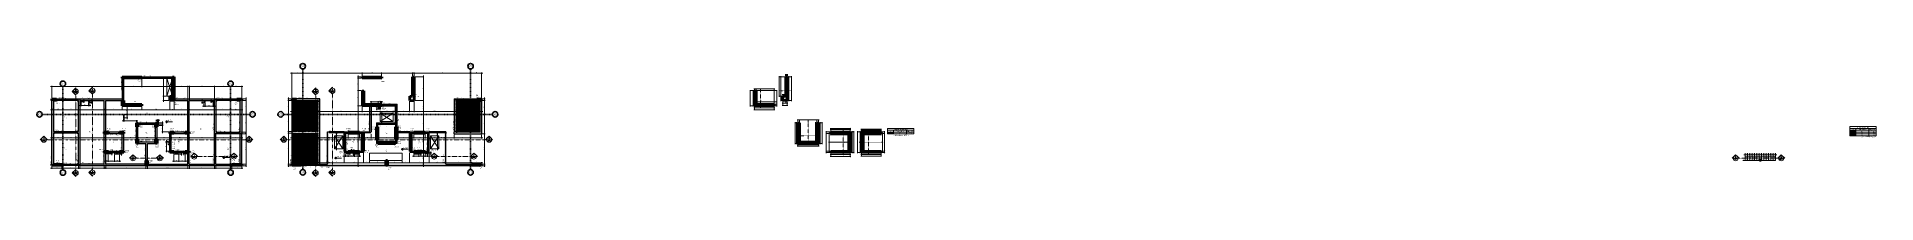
# Model space of a CAD drawing. Header units: centimetres. Extents: x -1095 to 23421, y -520 to 84300.
# Drawn here: x 1344 to 23421, y -520 to 832 of the extents above.
import ezdxf

# ---------------------------------------------------------------- set-up
doc = ezdxf.new("R2010")
doc.units = ezdxf.units.CM
for name, pattern in [('Centro de 6 mm', [1.32, 0.6, -0.24, 0.24, -0.24]), ('Dash dot', [1.5875, 0.635, -0.47625, 0, -0.47625]), ('Hidden 1_5', [0.22, 0.15, -0.07]), ('Projeção', [0.396875, 0.238125, -0.15875]), ('Traço', [0.635, 0.3175, -0.3175])]:
    doc.linetypes.add(name, pattern=pattern)
for name, color, linetype, lineweight in [('A-ANNO-DIMS', 7, 'Continuous', 9), ('A-ANNO-DIMS-25', 7, 'Continuous', 9), ('A-ANNO-DIMS-50', 7, 'Continuous', 9), ('A-DETL-GENF', 7, 'Continuous', 18), ('A-DETL-IDEN', 7, 'Continuous', 9), ('A-DETL-THIN', 7, 'Continuous', 18), ('A-FLOR', 7, 'Continuous', 9), ('A-FLOR-IDEN', 7, 'Continuous', 9), ('G-ANNO-DIMS', 7, 'Continuous', 9), ('G-ANNO-SYMB', 7, 'Continuous', 9), ('G-ANNO-TEXT', 7, 'Continuous', 9), ('S-BEAM', 7, 'Continuous', 9), ('S-BEAM-IDEN', 7, 'Continuous', 9), ('S-COLS', 7, 'Continuous', 9), ('S-COLS-HDLN', 7, 'Traço', 18), ('S-COLS-IDEN', 7, 'Continuous', 9), ('S-GRID', 7, 'Continuous', 9), ('S-GRID-IDEN', 7, 'Continuous', 9), ('S-STRS', 7, 'Continuous', 9)]:
    doc.layers.add(name, color=color, linetype=linetype, lineweight=lineweight)
doc.layers.add('A-DETL', color=7, linetype='Continuous', lineweight=18, true_color=0x00a600)
doc.layers.add('G-ANNO-NPLT', color=7, linetype='Traço', lineweight=9, true_color=0x007f00, plot=False)
doc.styles.add('Fira Sans', font='', dxfattribs={"width": 0.95, "height": 12.5})
doc.styles.add('Fira Sans_1', font='', dxfattribs={"width": 0.9, "height": 7.5})
doc.styles.add('Fira Sans_2', font='', dxfattribs={"width": 0.9, "height": 3.75})
doc.styles.add('Fira Sans_3', font='', dxfattribs={"height": 3.75})
doc.styles.add('Gadugi', font='gadugi.ttf', dxfattribs={"height": 15})
doc.styles.add('Gadugi_1', font='gadugi.ttf', dxfattribs={"height": 10})
doc.styles.add('Gadugi_2', font='gadugi.ttf', dxfattribs={"height": 7.5})
doc.styles.add('Gadugi_3', font='gadugi.ttf', dxfattribs={"height": 12.5})
doc.styles.add('Gadugi_4', font='gadugi.ttf', dxfattribs={"height": 0.2})
doc.styles.add('Gadugi_5', font='gadugi.ttf', dxfattribs={"height": 22.5})
doc.styles.add('Gadugi_6', font='gadugi.ttf', dxfattribs={"height": 5})
doc.styles.add('Gadugi_B', font='gadugib.ttf', dxfattribs={"height": 7.5})
doc.styles.add('RomanD', font='romand__.ttf', dxfattribs={"height": 10})
doc.styles.get('Fira Sans').set_extended_font_data('Fira Sans')
doc.styles.get('Fira Sans_1').set_extended_font_data('Fira Sans')
doc.styles.get('Fira Sans_2').set_extended_font_data('Fira Sans')
doc.styles.get('Fira Sans_3').set_extended_font_data('Fira Sans')
doc.dimstyles.new('PED_R80_1_5mm_ACIMA_As_ESQ__DEC_R00', dxfattribs={"dimscale": 30.48, "dimtxt": 5.114923, "dimasz": 0.164042, "dimexe": 0.123031, "dimexo": 0.123031, "dimgap": 0.024606, "dimtad": 1, "dimdec": 1, "dimrnd": 0.1, "dimdsep": 46, "dimtxsty": 'Fira Sans_3', "dimblk1": 'DOTSMALL', "dimblk2": 'DOTSMALL', "dimsah": 1, "dimcen": 0.09, "dimdle": 0.246063, "dimazin": 0, "dimtfac": 1, "dimtdec": 4, "dimtix": 1, "dimtmove": 0, "dimatfit": 3, "dimfxl": 1, "dimtvp": 1, "dimtolj": 1, "dimtzin": 0, "dimarcsym": 2})
doc.dimstyles.new('PED_R80_1_5mm_ACIMA_As_ESQ__R00', dxfattribs={"dimscale": 30.48, "dimtxt": 10.229846, "dimasz": 0.328084, "dimexe": 0.246063, "dimexo": 0.246063, "dimgap": 0.049213, "dimtad": 1, "dimdec": 1, "dimrnd": 0.5, "dimdsep": 46, "dimtxsty": 'Fira Sans_1', "dimblk1": 'DOTSMALL', "dimblk2": 'DOTSMALL', "dimsah": 1, "dimcen": 0.09, "dimdle": 0.492126, "dimazin": 0, "dimtfac": 1, "dimtdec": 4, "dimtix": 1, "dimtmove": 0, "dimatfit": 3, "dimfxl": 1, "dimtvp": 1, "dimtolj": 1, "dimtzin": 0, "dimarcsym": 2})
doc.dimstyles.new('PED_R80_1_5mm_ACIMA_As_ESQ__R00_1', dxfattribs={"dimscale": 30.48, "dimtxt": 10.229846, "dimasz": 0.328084, "dimexe": 0.246063, "dimexo": 0.246063, "dimgap": 0.049213, "dimtad": 1, "dimdec": 1, "dimrnd": 0.5, "dimdsep": 46, "dimtxsty": 'Fira Sans_1', "dimblk1": 'DOTSMALL', "dimblk2": 'DOTSMALL', "dimsah": 1, "dimcen": 0.09, "dimdle": 0.492126, "dimazin": 0, "dimtfac": 1, "dimtdec": 4, "dimtix": 1, "dimtmove": 1, "dimatfit": 3, "dimfxl": 1, "dimtvp": 1, "dimtolj": 1, "dimtzin": 0, "dimarcsym": 2})
doc.dimstyles.new('PED_R80_1_5mm_ACIMA_As_ESQ__R00_2', dxfattribs={"dimscale": 30.48, "dimtxt": 10.229846, "dimasz": 0.328084, "dimexe": 0.246063, "dimexo": 0.246063, "dimgap": 0.049213, "dimtad": 1, "dimdec": 1, "dimrnd": 0.5, "dimdsep": 46, "dimtxsty": 'Fira Sans_1', "dimblk1": 'DOTSMALL', "dimblk2": 'DOTSMALL', "dimsah": 1, "dimcen": 0.09, "dimdle": 0.492126, "dimazin": 0, "dimtfac": 1, "dimtdec": 4, "dimtix": 1, "dimtmove": 2, "dimatfit": 3, "dimfxl": 1, "dimtvp": 1, "dimtolj": 1, "dimtzin": 0, "dimarcsym": 2})
doc.dimstyles.new('PED_R80_1_5mm_ACIMA_As_ESQ__R00_3', dxfattribs={"dimscale": 30.48, "dimtxt": 5.114923, "dimasz": 0.164042, "dimexe": 0.123031, "dimexo": 0.123031, "dimgap": 0.024606, "dimtad": 1, "dimdec": 1, "dimrnd": 0.5, "dimdsep": 46, "dimtxsty": 'Fira Sans_2', "dimblk1": 'DOTSMALL', "dimblk2": 'DOTSMALL', "dimsah": 1, "dimcen": 0.09, "dimdle": 0.246063, "dimazin": 0, "dimtfac": 1, "dimtdec": 4, "dimtix": 1, "dimtmove": 0, "dimatfit": 3, "dimfxl": 1, "dimtvp": 1, "dimtolj": 1, "dimtzin": 0, "dimarcsym": 2})
doc.dimstyles.new('PED_R80_1_5mm_ACIMA_As_ESQ__R00_4', dxfattribs={"dimscale": 30.48, "dimtxt": 5.114923, "dimasz": 0.164042, "dimexe": 0.123031, "dimexo": 0.123031, "dimgap": 0.024606, "dimtad": 1, "dimdec": 1, "dimrnd": 0.5, "dimdsep": 46, "dimtxsty": 'Fira Sans_2', "dimblk1": 'DOTSMALL', "dimblk2": 'DOTSMALL', "dimsah": 1, "dimcen": 0.09, "dimdle": 0.246063, "dimazin": 0, "dimtfac": 1, "dimtdec": 4, "dimtix": 1, "dimtmove": 1, "dimatfit": 3, "dimfxl": 1, "dimtvp": 1, "dimtolj": 1, "dimtzin": 0, "dimarcsym": 2})
doc.dimstyles.new('PED_R80_1_5mm_ACIMA_As_ESQ__R00_7', dxfattribs={"dimscale": 30.48, "dimtxt": 10.229846, "dimasz": 0.328084, "dimexe": 0.246063, "dimexo": 0.246063, "dimgap": 0.049213, "dimtad": 1, "dimdec": 1, "dimrnd": 0.5, "dimdsep": 46, "dimtxsty": 'Fira Sans_1', "dimblk1": 'DOTSMALL', "dimblk2": 'DOTSMALL', "dimsah": 1, "dimcen": 0.09, "dimdle": 0.492126, "dimazin": 0, "dimtfac": 1, "dimtdec": 4, "dimtix": 1, "dimtmove": 0, "dimatfit": 3, "dimfxl": 1, "dimtvp": 1, "dimtolj": 1, "dimtzin": 0, "dimarcsym": 2})
pattern_1 = [(45, (2663.54, 0), (-3.535534, 3.535534), [])]
pattern_2 = [(45, (5543.248, 0), (-3.535534, 3.535534), [])]
pattern_3 = [(45, (5543.248, 0), (-5.3033, 5.3033), [])]
pattern_4 = [(45, (5543.248, 0), (-3.535534, 3.535534), []), (135, (5543.248, 0), (-3.535534, -3.535534), [])]

msp = doc.modelspace()

# ---------------------------------------------------------------- texts
at = {"layer": 'A-DETL-IDEN', "char_height": 10, "attachment_point": 1, "style": 'Gadugi_1'}
for s, insert, width in [('52', (11692.42, 4.58), 18.4388), ('840.55', (11806.52, 4.58), 49.7046), ('242', (23238.67, 26.58), 27.6582), ('46', (23242.47, 4.58), 18.4388), ('840.55', (23356.57, 26.58), 49.7046), ('838.59', (23356.57, 4.58), 49.7046), ('90', (23242.47, -17.42), 18.4388), ('836.43', (23356.57, -17.42), 49.7046)]:
    msp.add_mtext(s, dxfattribs=dict(at, insert=insert, width=width))
at = {"layer": 'A-FLOR-IDEN', "attachment_point": 1}
for s, insert, char_height, width, style in [('L1', (2662.57, 244.82), 12.5, 21.6456, 'Gadugi_3'), ('h=12', (2668.46, 226.53), 7.5, 29.6624, 'Gadugi_2'), ('LT1', (1674.02, 200.84), 12.5, 32.8692, 'Gadugi_3'), ('h=12', (1679.91, 182.55), 7.5, 29.6624, 'Gadugi_2'), ('L2', (1970.27, 23.84), 12.5, 21.6456, 'Gadugi_3'), ('h=12', (1976.16, 5.55), 7.5, 29.6624, 'Gadugi_2'), ('L4', (2644.52, 13.84), 12.5, 21.6456, 'Gadugi_3'), ('L3', (3302.93, 58.88), 12.5, 21.6456, 'Gadugi_3'), ('h=12', (3308.82, 40.59), 7.5, 29.6624, 'Gadugi_2'), ('LT3', (3620.02, 214.09), 12.5, 32.8692, 'Gadugi_3'), ('h=12', (3625.91, 195.8), 7.5, 29.6624, 'Gadugi_2'), ('LR1', (4553.72, 202.84), 12.5, 34.4726, 'Gadugi_3'), ('h=16', (4559.62, 184.55), 7.5, 29.6624, 'Gadugi_2'), ('90', (4564.36, 158.99), 7.5, 13.6287, 'Gadugi_2'), ('L1', (5524.22, 13.84), 12.5, 21.6456, 'Gadugi_3'), ('LR3', (6499.72, 214.09), 12.5, 34.4726, 'Gadugi_3'), ('h=16', (6505.62, 195.8), 7.5, 29.6624, 'Gadugi_2'), ('90', (6510.36, 170.24), 7.5, 13.6287, 'Gadugi_2'), ('LT2', (1674.02, -171.16), 12.5, 32.8692, 'Gadugi_3'), ('h=12', (1679.91, -189.45), 7.5, 29.6624, 'Gadugi_2'), ('L5', (2251.02, -96.16), 12.5, 21.6456, 'Gadugi_3'), ('h=10', (2256.91, -114.45), 7.5, 29.6624, 'Gadugi_2'), ('h=10', (2650.41, -4.45), 7.5, 29.6624, 'Gadugi_2'), ('L6', (3038.02, -96.16), 12.5, 21.6456, 'Gadugi_3'), ('h=10', (3043.91, -114.45), 7.5, 29.6624, 'Gadugi_2'), ('L3A', (3620.02, -175.91), 12.5, 35.2742, 'Gadugi_3'), ('h=12', (3625.91, -194.2), 7.5, 29.6624, 'Gadugi_2'), ('LR2', (4553.72, -171.16), 12.5, 34.4726, 'Gadugi_3'), ('h=16', (4559.62, -189.45), 7.5, 29.6624, 'Gadugi_2'), ('90', (4564.36, -215.01), 7.5, 13.6287, 'Gadugi_2'), ('L2', (5130.72, -96.16), 12.5, 21.6456, 'Gadugi_3'), ('h=12', (5136.62, -114.45), 7.5, 29.6624, 'Gadugi_2'), ('L4', (5524.22, -193.46), 12.5, 21.6456, 'Gadugi_3'), ('h=12', (5530.12, -4.45), 7.5, 29.6624, 'Gadugi_2'), ('h=14', (5530.12, -211.74), 7.5, 29.6624, 'Gadugi_2'), ('L3', (5917.72, -96.16), 12.5, 21.6456, 'Gadugi_3'), ('h=12', (5923.62, -114.45), 7.5, 29.6624, 'Gadugi_2')]:
    msp.add_mtext(s, dxfattribs=dict(at, insert=insert, char_height=char_height, width=width, style=style))
at = {"layer": 'G-ANNO-DIMS', "char_height": 12.5, "attachment_point": 1, "line_spacing_factor": 1.049215, "style": 'Fira Sans'}
for s, insert, width in [('840.03', (2908.36, 159.74), 61.376), ('836.43', (6491.97, 120.44), 59.5347), ('838.13', (5738.93, -169.26), 57.898), ('840.03', (3595.18, -267.89), 61.376), ('836.43', (4588.45, -272.86), 59.5347), ('838.13', (4939.97, -273.71), 57.898)]:
    msp.add_mtext(s, dxfattribs=dict(at, insert=insert, width=width))
at = {"layer": 'G-ANNO-SYMB', "char_height": 10, "attachment_point": 1, "style": 'RomanD'}
for s, insert, width in [('016', (1799.23, 491.44), 33.6709), ('C', (1808.15, 516.39), 12.0253), ('017', (2000, 500.36), 33.6709), ('A', (2009.25, 525.3), 11.2236), ('016', (4678.93, 491.44), 33.6709), ('C', (4687.86, 516.39), 12.0253), ('017', (4879.7, 500.36), 33.6709), ('A', (4888.95, 525.3), 11.2236), ('017', (1415.75, -85.13), 33.6709), ('B', (1425, -60.18), 11.2236), ('017', (3879.67, -85.13), 33.6709), ('B', (3888.92, -60.18), 11.2236), ('017', (4295.46, -85.13), 33.6709), ('B', (4304.71, -60.18), 11.2236), ('017', (6759.38, -85.13), 33.6709), ('B', (6768.63, -60.18), 11.2236), ('017', (2485.67, -307.34), 33.6709), ('C', (2494.6, -282.4), 12.0253), ('017', (2807.93, -307.34), 33.6709), ('C', (2816.85, -282.4), 12.0253), ('---', (3216.79, -287.25), 44.4937), ('-', (3229.01, -262.31), 14.8312), ('---', (3693.33, -287.25), 44.4937), ('-', (3705.56, -262.31), 14.8312), ('---', (6096.49, -287.25), 44.4937), ('-', (6108.72, -262.31), 14.8312), ('---', (6573.04, -287.25), 44.4937), ('-', (6585.27, -262.31), 14.8312), ('017', (21721.12, -307.34), 33.6709), ('C', (21730.05, -282.4), 12.0253), ('017', (22267.97, -307.34), 33.6709), ('C', (22276.9, -282.4), 12.0253), ('016', (1799.23, -482.94), 33.6709), ('C', (1808.15, -458), 12.0253), ('017', (2000, -478.83), 33.6709), ('A', (2009.25, -453.88), 11.2236), ('016', (4678.93, -482.94), 33.6709), ('C', (4687.86, -458), 12.0253), ('017', (4879.7, -478.83), 33.6709), ('A', (4888.95, -453.88), 11.2236)]:
    msp.add_mtext(s, dxfattribs=dict(at, insert=insert, width=width))
at = {"layer": 'G-ANNO-TEXT', "attachment_point": 1}
for s, insert, char_height, width, style in [('CG', (10320.01, 513.13), 5, 11.424, 'Gadugi_6'), ('CG', (10033.79, 389.48), 5, 11.424, 'Gadugi_6'), ('Cor', (11577.21, 28.63), 12.5, 32.8692, 'Gadugi_3'), ('Legenda de desníveis', (11630.41, 50.63), 12.5, 200.8227, 'Gadugi_3'), ('Desnível (cm)', (11654.51, 28.63), 12.5, 125.4641, 'Gadugi_3'), ('Nível (m)', (11792.21, 28.63), 12.5, 84.9789, 'Gadugi_3'), ('Cor', (23127.26, 50.63), 12.5, 32.8692, 'Gadugi_3'), ('Legenda de desníveis', (23180.46, 72.63), 12.5, 200.8227, 'Gadugi_3'), ('Desnível (cm)', (23204.56, 50.63), 12.5, 125.4641, 'Gadugi_3'), ('Nível (m)', (23342.26, 50.63), 12.5, 84.9789, 'Gadugi_3'), ('CG', (10603.88, -37.05), 5, 11.424, 'Gadugi_6'), ('CG', (11025.82, -113.55), 5, 11.424, 'Gadugi_6'), ('CG', (11327.59, -113.39), 5, 11.424, 'Gadugi_6'), ('Nível de referência: 840.03m', (11625.14, -19.56), 10, 213.6497, 'Gadugi_1'), ('Nível de referência: 838.13m', (23241.89, -41.74), 10, 213.6497, 'Gadugi_1'), ('14', (21829.15, -313), 7.5, 13.6287, 'Gadugi_2'), ('\\fGadugi|b1|i0|c0|p34|;D', (21833.15, -280.76), 7.5, 9.6203, 'Gadugi_B'), ('13', (21857.45, -313), 7.5, 13.6287, 'Gadugi_2'), ('12', (21885.68, -313), 7.5, 13.6287, 'Gadugi_2'), ('11', (21913.5, -313), 7.5, 13.6287, 'Gadugi_2'), ('10', (21940.71, -313), 7.5, 13.6287, 'Gadugi_2'), ('9', (21973.54, -313), 7.5, 6.8143, 'Gadugi_2'), ('8', (22001.05, -313), 7.5, 6.8143, 'Gadugi_2'), ('7', (22027.66, -313), 7.5, 6.8143, 'Gadugi_2'), ('6', (22056.97, -313), 7.5, 6.8143, 'Gadugi_2'), ('5', (22084.18, -313), 7.5, 6.8143, 'Gadugi_2'), ('4', (22112.9, -313), 7.5, 6.8143, 'Gadugi_2'), ('3', (22140.31, -313), 7.5, 6.8143, 'Gadugi_2'), ('2', (22169.47, -313), 7.5, 6.8143, 'Gadugi_2'), ('1', (22196.83, -313), 7.5, 6.8143, 'Gadugi_2')]:
    msp.add_mtext(s, dxfattribs=dict(at, insert=insert, char_height=char_height, width=width, style=style))
at = {"layer": 'S-BEAM-IDEN', "attachment_point": 1}
for s, insert, char_height, width, style in [('V1', (2627.9, 693.1), 15, 30.0633, 'Gadugi'), ('19x102', (2691.61, 688.07), 10, 54.1139, 'Gadugi_1'), ('VP1', (1606.4, 428.6), 15, 44.4937, 'Gadugi'), ('19x583', (1670.11, 423.57), 10, 54.1139, 'Gadugi_1'), ('V2', (1886.4, 428.6), 15, 30.0633, 'Gadugi'), ('19x102', (1950.11, 423.57), 10, 54.1139, 'Gadugi_1'), ('V3', (3017.9, 428.6), 15, 30.0633, 'Gadugi'), ('19x102', (3081.61, 423.57), 10, 54.1139, 'Gadugi_1'), ('VP2', (3499.4, 428.6), 15, 44.4937, 'Gadugi'), ('19x583', (3563.11, 423.57), 10, 54.1139, 'Gadugi_1'), ('VP1', (4486.11, 428.6), 15, 44.4937, 'Gadugi'), ('19x583', (4549.81, 423.57), 10, 54.1139, 'Gadugi_1'), ('V1', (5503.81, 365.1), 15, 30.0633, 'Gadugi'), ('19x60', (5567.51, 360.07), 10, 44.8945, 'Gadugi_1'), ('VP2', (6379.11, 428.6), 15, 44.4937, 'Gadugi'), ('19x583', (6442.81, 423.57), 10, 54.1139, 'Gadugi_1'), ('VP3', (1567.4, 38.6), 15, 44.4937, 'Gadugi'), ('19x376', (1631.11, 33.57), 10, 54.1139, 'Gadugi_1'), ('V4', (2579.1, 143.1), 15, 30.0633, 'Gadugi'), ('19x50', (2642.81, 138.07), 10, 44.8945, 'Gadugi_1'), ('V10A', (3010.1, 33.1), 15, 60.5274, 'Gadugi'), ('19x50', (3073.81, 28.07), 10, 44.8945, 'Gadugi_1'), ('VP4', (3523.4, 29.1), 15, 44.4937, 'Gadugi'), ('19x465', (3587.11, 24.07), 10, 54.1139, 'Gadugi_1'), ('VP3', (4447.11, 38.6), 15, 44.4937, 'Gadugi'), ('19x376', (4510.81, 33.57), 10, 54.1139, 'Gadugi_1'), ('V3', (4854.57, 33.1), 15, 30.0633, 'Gadugi'), ('19x60', (4918.27, 28.07), 10, 44.8945, 'Gadugi_1'), ('V2', (5458.81, 94.08), 15, 30.0633, 'Gadugi'), ('19x50', (5522.51, 89.05), 10, 44.8945, 'Gadugi_1'), ('V4', (5689.55, 35.05), 15, 30.0633, 'Gadugi'), ('19x60', (5753.25, 30.02), 10, 44.8945, 'Gadugi_1'), ('VP4', (6395.11, 29.1), 15, 44.4937, 'Gadugi'), ('19x465', (6458.81, 24.07), 10, 54.1139, 'Gadugi_1'), ('V7A', (2223.1, -10.3), 15, 46.4979, 'Gadugi'), ('V7B', (2223.1, -195.9), 15, 44.8945, 'Gadugi'), ('19x50', (2286.81, -15.33), 10, 44.8945, 'Gadugi_1'), ('19x50', (2286.81, -200.93), 10, 44.8945, 'Gadugi_1'), ('V4A', (2579.1, -85.9), 15, 46.4979, 'Gadugi'), ('19x50', (2642.81, -90.93), 10, 44.8945, 'Gadugi_1'), ('V10B', (3010.1, -195.9), 15, 58.924, 'Gadugi'), ('19x50', (3073.81, -200.93), 10, 44.8945, 'Gadugi_1'), ('VP5', (1667.4, -351.4), 15, 44.4937, 'Gadugi'), ('19x583', (1731.11, -356.43), 10, 54.1139, 'Gadugi_1'), ('V5', (1886.4, -351.4), 15, 30.0633, 'Gadugi'), ('19x102', (1950.11, -356.43), 10, 54.1139, 'Gadugi_1'), ('VP5', (4547.11, -395.07), 15, 44.4937, 'Gadugi'), ('19x583', (4610.81, -400.1), 10, 54.1139, 'Gadugi_1'), ('V5', (4756.89, -397.86), 15, 30.0633, 'Gadugi'), ('19x60', (4820.59, -402.89), 10, 44.8945, 'Gadugi_1')]:
    msp.add_mtext(s, dxfattribs=dict(at, insert=insert, char_height=char_height, width=width, style=style))
at = {"layer": 'S-BEAM-IDEN', "attachment_point": 1, "rotation": 90}
for s, insert, char_height, width, style in [('V8', (2349.19, 509.51), 15, 30.0633, 'Gadugi'), ('19x102', (2354.22, 573.21), 10, 54.1139, 'Gadugi_1'), ('19x60', (5680.62, 208.02), 10, 44.8945, 'Gadugi_1'), ('19x50', (2525.22, 10.02), 10, 44.8945, 'Gadugi_1'), ('19x50', (2754.22, 10.02), 10, 44.8945, 'Gadugi_1'), ('VP8', (3455.69, 34.11), 15, 44.4937, 'Gadugi'), ('19x376', (3460.72, 97.82), 10, 54.1139, 'Gadugi_1'), ('VP9', (3764.69, 31.11), 15, 44.4937, 'Gadugi'), ('19x583', (3769.72, 94.82), 10, 54.1139, 'Gadugi_1'), ('V8', (5320.9, 34.31), 15, 30.0633, 'Gadugi'), ('19x60', (5325.93, 98.02), 10, 44.8945, 'Gadugi_1'), ('V9', (5675.59, 144.31), 15, 30.0633, 'Gadugi'), ('VP8', (6335.4, 34.11), 15, 44.4937, 'Gadugi'), ('19x376', (6340.43, 97.82), 10, 54.1139, 'Gadugi_1'), ('VP9', (6644.4, 45.11), 15, 44.4937, 'Gadugi'), ('19x583', (6649.43, 108.82), 10, 54.1139, 'Gadugi_1'), ('V7C', (2349.19, -194.69), 15, 46.097, 'Gadugi'), ('19x50', (2354.22, -130.98), 10, 44.8945, 'Gadugi_1'), ('V4B', (2520.19, -53.69), 15, 44.8945, 'Gadugi'), ('19x50', (2639.72, -218.55), 10, 44.8945, 'Gadugi_1'), ('V4C', (2749.19, -53.69), 15, 46.097, 'Gadugi'), ('V10C', (2969.48, -141.4), 15, 60.1266, 'Gadugi'), ('19 x 50', (2991.11, -141.35), 10, 54.5147, 'Gadugi_1'), ('V7', (5058.89, -204.73), 15, 30.0633, 'Gadugi'), ('19x72', (5063.92, -141.03), 10, 44.8945, 'Gadugi_1'), ('V10', (6015.9, -210.08), 15, 44.0928, 'Gadugi'), ('19x72', (6020.93, -146.38), 10, 44.8945, 'Gadugi_1'), ('VP6', (1504.69, -369.61), 15, 44.4937, 'Gadugi'), ('19x583', (1509.72, -305.91), 10, 54.1139, 'Gadugi_1'), ('VP7', (1823.69, -346.39), 15, 44.4937, 'Gadugi'), ('19x376', (1828.72, -282.68), 10, 54.1139, 'Gadugi_1'), ('V7', (2133.19, -350.19), 15, 30.0633, 'Gadugi'), ('19x50', (2138.22, -286.48), 10, 44.8945, 'Gadugi_1'), ('V9', (2634.69, -282.25), 15, 30.0633, 'Gadugi'), ('V10', (3181.01, -360.15), 15, 44.0928, 'Gadugi'), ('19x50', (3186.04, -296.44), 10, 44.8945, 'Gadugi_1'), ('V11A', (3455.69, -350.19), 15, 60.5274, 'Gadugi'), ('19x50', (3460.72, -286.48), 10, 44.8945, 'Gadugi_1'), ('V11', (3764.69, -346.39), 15, 44.0928, 'Gadugi'), ('19x102', (3769.72, -282.68), 10, 54.1139, 'Gadugi_1'), ('VP6', (4384.4, -346.39), 15, 44.4937, 'Gadugi'), ('19x583', (4389.43, -282.68), 10, 54.1139, 'Gadugi_1'), ('VP7', (4703.4, -346.39), 15, 44.4937, 'Gadugi'), ('19x376', (4708.43, -282.68), 10, 54.1139, 'Gadugi_1'), ('V6', (4813.9, -350.19), 15, 30.0633, 'Gadugi'), ('19x60', (4818.93, -286.48), 10, 44.8945, 'Gadugi_1'), ('V11', (6215.28, -350.19), 15, 44.0928, 'Gadugi'), ('19x60', (6220.31, -286.48), 10, 44.8945, 'Gadugi_1')]:
    msp.add_mtext(s, dxfattribs=dict(at, insert=insert, char_height=char_height, width=width, style=style))
at = {"layer": 'S-COLS-IDEN', "attachment_point": 1}
for s, insert, char_height, width, style in [('235x19', (2550.62, 627.36), 10, 54.1139, 'Gadugi_1'), ('P1', (2550.62, 650.85), 15, 28.4599, 'Gadugi'), ('235x19', (5480, 621.25), 10, 54.1139, 'Gadugi_1'), ('P1', (5480, 644.74), 15, 28.4599, 'Gadugi'), ('P4', (5886.74, 466.8), 15, 28.4599, 'Gadugi'), ('P5', (6615.14, 459.61), 15, 28.4599, 'Gadugi'), ('58x19', (1575.83, 361.48), 10, 44.8945, 'Gadugi_1'), ('P2', (1575.83, 384.97), 15, 28.4599, 'Gadugi'), ('P3', (2508.36, 381.53), 15, 28.4599, 'Gadugi'), ('P4', (2994.93, 368.94), 15, 28.4599, 'Gadugi'), ('58x19', (3719.45, 353.65), 10, 44.8945, 'Gadugi_1'), ('P5', (3719.45, 377.14), 15, 28.4599, 'Gadugi'), ('58x19', (4457.94, 359.92), 10, 44.8945, 'Gadugi_1'), ('P2', (4457.94, 383.41), 15, 28.4599, 'Gadugi'), ('P3', (5484.05, 317.19), 15, 28.4599, 'Gadugi'), ('58x19', (6615.14, 436.12), 10, 44.8945, 'Gadugi_1'), ('19x50', (2183.28, 35.02), 10, 44.8945, 'Gadugi_1'), ('P11A', (2183.28, 58.51), 15, 58.924, 'Gadugi'), ('19x50', (2368.28, 35.02), 10, 44.8945, 'Gadugi_1'), ('P11B', (2368.28, 58.51), 15, 57.3207, 'Gadugi'), ('19x50', (2578.18, 67.02), 10, 44.8945, 'Gadugi_1'), ('P6A', (2578.18, 90.51), 15, 44.8945, 'Gadugi'), ('19x50', (2725.05, 67.02), 10, 44.8945, 'Gadugi_1'), ('P6B', (2725.05, 90.51), 15, 43.2911, 'Gadugi'), ('19x50', (2941.59, 34.09), 10, 44.8945, 'Gadugi_1'), ('P12A', (2941.59, 57.58), 15, 58.924, 'Gadugi'), ('19x50', (3188.03, 1.22), 10, 44.8945, 'Gadugi_1'), ('P12B', (3188.03, 24.71), 15, 57.3207, 'Gadugi'), ('19x50', (5062.99, 35.02), 10, 44.8945, 'Gadugi_1'), ('P11A', (5062.99, 58.51), 15, 58.924, 'Gadugi'), ('19x50', (5247.99, 35.02), 10, 44.8945, 'Gadugi_1'), ('P11B', (5247.99, 58.51), 15, 57.3207, 'Gadugi'), ('19x50', (5373.15, 51.43), 10, 44.8945, 'Gadugi_1'), ('P6A', (5373.15, 74.92), 15, 44.8945, 'Gadugi'), ('19x50', (5677.53, 67.02), 10, 44.8945, 'Gadugi_1'), ('P6B', (5677.53, 90.51), 15, 43.2911, 'Gadugi'), ('19x50', (5821.3, 34.09), 10, 44.8945, 'Gadugi_1'), ('P12A', (5821.3, 57.58), 15, 58.924, 'Gadugi'), ('19x50', (6017.16, 34.09), 10, 44.8945, 'Gadugi_1'), ('P12B', (6017.16, 57.58), 15, 57.3207, 'Gadugi'), ('19x50', (2093.74, -212.66), 10, 44.8945, 'Gadugi_1'), ('P11C', (2093.74, -189.17), 15, 58.5232, 'Gadugi'), ('P11D', (2402.59, -203.88), 15, 60.5274, 'Gadugi'), ('19x50', (2527.23, -159.57), 10, 44.8945, 'Gadugi_1'), ('P6C', (2527.23, -136.08), 15, 44.4937, 'Gadugi'), ('19x50', (2768.19, -159.57), 10, 44.8945, 'Gadugi_1'), ('P6D', (2768.19, -136.08), 15, 46.4979, 'Gadugi'), ('19x50', (2964.63, -180.9), 10, 44.8945, 'Gadugi_1'), ('P12C', (2964.63, -157.41), 15, 58.5232, 'Gadugi'), ('P12D', (3188.03, -208.22), 15, 60.5274, 'Gadugi'), ('P11C', (4974.84, -217.73), 15, 58.5232, 'Gadugi'), ('P11', (5107.46, -168.28), 15, 42.4894, 'Gadugi'), ('P11D', (5282.3, -203.88), 15, 60.5274, 'Gadugi'), ('19x50', (5406.94, -159.57), 10, 44.8945, 'Gadugi_1'), ('P6C', (5406.94, -136.08), 15, 44.4937, 'Gadugi'), ('P6', (5633.29, -136.36), 15, 28.4599, 'Gadugi'), ('19x50', (5677.53, -120.95), 10, 44.8945, 'Gadugi_1'), ('P6D', (5677.53, -97.46), 15, 46.4979, 'Gadugi'), ('19x50', (5849.19, -188.37), 10, 44.8945, 'Gadugi_1'), ('P12C', (5849.19, -164.88), 15, 58.5232, 'Gadugi'), ('P12', (5909.02, -168.76), 15, 42.4894, 'Gadugi'), ('19x50', (6078.35, -220.76), 10, 44.8945, 'Gadugi_1'), ('P12D', (6078.35, -197.27), 15, 60.5274, 'Gadugi'), ('119x19', (1576.21, -347.4), 10, 54.1139, 'Gadugi_1'), ('P13', (1576.21, -323.91), 15, 42.4894, 'Gadugi'), ('19x50', (2402.59, -227.37), 10, 44.8945, 'Gadugi_1'), ('60x19', (2687.42, -348.45), 10, 44.8945, 'Gadugi_1'), ('P20B', (2687.42, -324.96), 15, 57.3207, 'Gadugi'), ('19x50', (3188.03, -231.71), 10, 44.8945, 'Gadugi_1'), ('119x19', (3687.49, -344.44), 10, 54.1139, 'Gadugi_1'), ('P14', (3687.49, -320.95), 15, 42.4894, 'Gadugi'), ('119x19', (4416.48, -433.01), 10, 54.1139, 'Gadugi_1'), ('P13', (4416.48, -409.52), 15, 42.4894, 'Gadugi'), ('19x50', (4974.84, -241.22), 10, 44.8945, 'Gadugi_1'), ('19x50', (5282.3, -227.37), 10, 44.8945, 'Gadugi_1'), ('60x19', (5552.34, -432.14), 10, 44.8945, 'Gadugi_1'), ('P20B', (5552.34, -408.65), 15, 57.3207, 'Gadugi'), ('119x19', (6652.27, -421.37), 10, 54.1139, 'Gadugi_1'), ('P14', (6652.27, -397.88), 15, 42.4894, 'Gadugi')]:
    msp.add_mtext(s, dxfattribs=dict(at, insert=insert, char_height=char_height, width=width, style=style))
at = {"layer": 'S-GRID-IDEN', "color": 6, "true_color": 0xff00ff, "char_height": 22.5, "width": 42.0886, "attachment_point": 1, "style": 'Gadugi_5'}
for insert in [(4519.22, 810.66), (1639.51, 600.77), (1639.51, -461.91), (4519.22, -459.35)]:
    msp.add_mtext('Y1', dxfattribs=dict(at, insert=insert))
at = {"layer": 'S-GRID-IDEN', "color": 40, "true_color": 0xffc000, "char_height": 22.5, "width": 42.0886, "attachment_point": 1, "style": 'Gadugi_5'}
for insert in [(6532.22, 810.66), (3652.51, 600.77), (3652.51, -461.91), (6532.22, -459.35)]:
    msp.add_mtext('Y2', dxfattribs=dict(at, insert=insert))
at = {"layer": 'S-GRID-IDEN', "color": 114, "true_color": 0x00b050, "char_height": 22.5, "width": 43.692, "attachment_point": 1, "style": 'Gadugi_5'}
for insert in [(1358.21, 234.66), (3914.95, 234.66), (4252.84, 234.66), (6826.9, 234.66)]:
    msp.add_mtext('X2', dxfattribs=dict(at, insert=insert))

# ---------------------------------------------------------------- blocks, each defined once
blk = doc.blocks.new('PED_MÍSULA_VERT__CONC_R1 - L_15_0 x 348_0-3279968-PL600 - PRÉ-FORMA DA COBERTURA')
at = {"layer": 'S-COLS', "lineweight": 18}
blk.add_line((0, 15), (15, 0), dxfattribs=at)
blk = doc.blocks.new('TQS - Pilar retangular - 235_0 x 19_0-2574328-PL500 - PRÉ-FORMA DA MESA')
at = {"layer": 'S-COLS', "linetype": 'Traço', "lineweight": 18, "true_color": 0x808080}
blk.add_hatch(color=8, dxfattribs=at).paths.add_polyline_path([(117.5, -9.5), (117.5, 9.5), (-117.5, 9.5), (-117.5, -9.5)], flags=0)
at = {"layer": 'S-COLS', "lineweight": 50}
for p, q in [((-117.5, 9.5), (117.5, 9.5)), ((-117.5, -9.5), (-117.5, 9.5)), ((117.5, 9.5), (117.5, -9.5)), ((117.5, -9.5), (-117.5, -9.5))]:
    blk.add_line(p, q, dxfattribs=at)
blk = doc.blocks.new('PED_MÍSULA_VERT__CONC_R1 - L_15_0 x 348_0-3279968-PL500 - PRÉ-FORMA DA MESA')
at = {"layer": 'S-COLS', "lineweight": 18}
for p, q in [((0, 0), (0, 15)), ((15, 0), (0, 0))]:
    blk.add_line(p, q, dxfattribs=at)
blk = doc.blocks.new('PED_TAG_PILAR_R03 - PILAR VER DET_-2523782-PL600 - PRÉ-FORMA DA COBERTURA')
at = {"layer": 'S-COLS-IDEN', "insert": (0.11, -0.63), "char_height": 0.2, "width": 1.3709, "attachment_point": 1, "style": 'Gadugi_4'}
blk.add_mtext('VER DET.', dxfattribs=at)
blk = doc.blocks.new('Corte - M_Cabeça do corte - Preenchida-2060824-PL600 - PRÉ-FORMA DA COBERTURA')
at = {"layer": 'G-ANNO-SYMB'}
h = blk.add_hatch(color=256, dxfattribs=at)
edge = h.paths.add_edge_path(flags=0)
edge.add_line((-1.45, 0), (-1.02, 0.42))
edge.add_arc((-0.6, 0), 0.6, 135, 180)
edge.add_line((-1.2, 0), (-1.45, 0))
h = blk.add_hatch(color=256, dxfattribs=at)
edge = h.paths.add_edge_path(flags=0)
edge.add_line((-0.6, 0.85), (-0.6, 0.6))
edge.add_arc((-0.6, 0), 0.6, 90, 135)
edge.add_line((-1.02, 0.42), (-0.6, 0.85))
h = blk.add_hatch(color=256, dxfattribs=at)
edge = h.paths.add_edge_path(flags=0)
edge.add_line((-0.6, 0.85), (-0.18, 0.42))
edge.add_arc((-0.6, 0), 0.6, 45, 90)
edge.add_line((-0.6, 0.6), (-0.6, 0.85))
h = blk.add_hatch(color=256, dxfattribs=at)
edge = h.paths.add_edge_path(flags=0)
edge.add_line((0.25, 0), (0, 0))
edge.add_arc((-0.6, 0), 0.6, 360, 405)
edge.add_line((-0.18, 0.42), (0.25, 0))
for p, q in [((-0.6, 0.85), (-1.45, 0)), ((-1.02, 0.42), (-1.45, 0)), ((-1.45, 0), (-1.2, 0)), ((-0.6, 0.85), (-1.02, 0.42)), ((-0.6, 0.85), (0.25, 0)), ((-0.6, 0.6), (-0.6, 0.85)), ((-0.6, 0.85), (-0.6, 0.6)), ((-0.18, 0.42), (-0.6, 0.85)), ((0.25, 0), (-0.18, 0.42)), ((0, 0), (0.25, 0)), ((-1.2, 0), (-1.45, 0)), ((0, 0), (0.25, 0))]:
    blk.add_line(p, q, dxfattribs=at)
for start, end in [(360, 180), (135, 180), (180, 360), (90, 135), (45, 90), (360, 45)]:
    blk.add_arc((-0.6, 0), 0.6, start, end, dxfattribs=at)
blk = doc.blocks.new('Eixo - Y1-2173029-PL600 - PRÉ-FORMA DA COBERTURA')
at = {"layer": 'S-GRID-IDEN', "color": 6, "lineweight": 35, "true_color": 0xff00ff}
blk.add_circle((0, 0), 0.65, dxfattribs=at)
blk = doc.blocks.new('Eixo - Y2-2173031-PL600 - PRÉ-FORMA DA COBERTURA')
at = {"layer": 'S-GRID-IDEN', "color": 40, "lineweight": 35, "true_color": 0xffc000}
blk.add_circle((0, 0), 0.65, dxfattribs=at)
blk = doc.blocks.new('Eixo - X2-2173052-PL600 - PRÉ-FORMA DA COBERTURA')
at = {"layer": 'S-GRID-IDEN', "color": 114, "lineweight": 35, "true_color": 0x00b050}
blk.add_circle((0, 0), 0.65, dxfattribs=at)
blk = doc.blocks.new('Elevações de ponto - M_Cota de elevação - Alvo preenchido-10609-PL600 - PRÉ-FORMA DA COBERTURA')
at = {"layer": 'G-ANNO-DIMS'}
h = blk.add_hatch(color=256, dxfattribs=at)
edge = h.paths.add_edge_path(flags=0)
edge.add_line((0, 0), (-0.2, 0))
edge.add_arc((0, 0), 0.2, 90, 180, ccw=False)
edge.add_line((0, 0.2), (0, 0))
h = blk.add_hatch(color=256, dxfattribs=at)
edge = h.paths.add_edge_path(flags=0)
edge.add_line((0, 0), (0.2, 0))
edge.add_arc((0, 0), 0.2, 270, 360, ccw=False)
edge.add_line((0, -0.2), (0, 0))
for p, q in [((-0.3, 0), (1.4, 0)), ((0, -0.3), (0, 0.3))]:
    blk.add_line(p, q, dxfattribs=at)
blk.add_circle((0, 0), 0.2, dxfattribs=at)
blk = doc.blocks.new('DIMBLOCK1-PL600 - PRÉ-FORMA DA COBERTURA')
at = {"layer": 'A-ANNO-DIMS-50', "true_color": 0x000032}
h = blk.add_hatch(color=178, dxfattribs=at)
edge = h.paths.add_edge_path(flags=0)
edge.add_arc((1524, 279), 1.25, 0, 360)
h = blk.add_hatch(color=178, dxfattribs=at)
edge = h.paths.add_edge_path(flags=0)
edge.add_arc((1543, 279), 1.25, 0, 360)
at = {"layer": 'A-ANNO-DIMS-50', "color": 178, "true_color": 0x000032}
for p, q in [((1509, 279), (1543, 279)), ((1524, 274), (1524, 287)), ((1524, 279), (1524, 274)), ((1543, 274), (1543, 287)), ((1543, 279), (1543, 274))]:
    blk.add_line(p, q, dxfattribs=at)
for centre in [(1524, 279), (1543, 279)]:
    blk.add_circle(centre, 1.25, dxfattribs=at)
at = {"layer": 'A-ANNO-DIMS-50', "color": 0, "insert": (1529, 291), "char_height": 7.5, "width": 11.17, "attachment_point": 1, "line_spacing_factor": 1.049215, "style": 'Fira Sans_1'}
blk.add_mtext('19', dxfattribs=at)
blk = doc.blocks.new('_DotSmall')
at = {"color": 0, "linetype": 'ByBlock', "const_width": 0.5}
blk.add_lwpolyline([(-0.0625, 0, 1), (0.0625, 0, 1)], format="xyb", close=True, dxfattribs=at)
blk = doc.blocks.new('DIMBLOCK2-PL600 - PRÉ-FORMA DA COBERTURA')
at = {"layer": 'A-ANNO-DIMS-50', "true_color": 0x000032}
h = blk.add_hatch(color=178, dxfattribs=at)
edge = h.paths.add_edge_path(flags=0)
edge.add_arc((1543, 279), 1.25, 0, 360)
h = blk.add_hatch(color=178, dxfattribs=at)
edge = h.paths.add_edge_path(flags=0)
edge.add_arc((1657, 279), 1.25, 0, 360)
at = {"layer": 'A-ANNO-DIMS-50', "color": 178, "true_color": 0x000032}
for p, q in [((1543, 274), (1543, 287)), ((1543, 279), (1657, 279)), ((1543, 279), (1543, 274)), ((1657, 274), (1657, 287)), ((1657, 279), (1657, 274))]:
    blk.add_line(p, q, dxfattribs=at)
for centre in [(1543, 279), (1657, 279)]:
    blk.add_circle(centre, 1.25, dxfattribs=at)
at = {"layer": 'A-ANNO-DIMS-50', "color": 0, "insert": (1593, 291), "char_height": 7.5, "width": 16.21, "attachment_point": 1, "line_spacing_factor": 1.049215, "style": 'Fira Sans_1'}
blk.add_mtext('114', dxfattribs=at)
blk = doc.blocks.new('DIMBLOCK3-PL600 - PRÉ-FORMA DA COBERTURA')
at = {"layer": 'A-ANNO-DIMS-50', "true_color": 0x000032}
h = blk.add_hatch(color=178, dxfattribs=at)
edge = h.paths.add_edge_path(flags=0)
edge.add_arc((1657, 279), 1.25, 0, 360)
h = blk.add_hatch(color=178, dxfattribs=at)
edge = h.paths.add_edge_path(flags=0)
edge.add_arc((1843, 279), 1.25, 0, 360)
at = {"layer": 'A-ANNO-DIMS-50', "color": 178, "true_color": 0x000032}
for p, q in [((1657, 274), (1657, 287)), ((1657, 279), (1843, 279)), ((1657, 279), (1657, 274)), ((1843, 274), (1843, 287)), ((1843, 279), (1843, 274))]:
    blk.add_line(p, q, dxfattribs=at)
for centre in [(1657, 279), (1843, 279)]:
    blk.add_circle(centre, 1.25, dxfattribs=at)
at = {"layer": 'A-ANNO-DIMS-50', "color": 0, "insert": (1743, 291), "char_height": 7.5, "width": 17.47, "attachment_point": 1, "line_spacing_factor": 1.049215, "style": 'Fira Sans_1'}
blk.add_mtext('186', dxfattribs=at)
blk = doc.blocks.new('DIMBLOCK4-PL600 - PRÉ-FORMA DA COBERTURA')
at = {"layer": 'A-ANNO-DIMS-50', "true_color": 0x000032}
h = blk.add_hatch(color=178, dxfattribs=at)
edge = h.paths.add_edge_path(flags=0)
edge.add_arc((1843, 279), 1.25, 0, 360)
h = blk.add_hatch(color=178, dxfattribs=at)
edge = h.paths.add_edge_path(flags=0)
edge.add_arc((1862, 279), 1.25, 0, 360)
at = {"layer": 'A-ANNO-DIMS-50', "color": 178, "true_color": 0x000032}
for p, q in [((1843, 274), (1843, 287)), ((1843, 279), (1862, 279)), ((1843, 279), (1843, 274)), ((1862, 274), (1862, 287)), ((1862, 279), (1862, 274))]:
    blk.add_line(p, q, dxfattribs=at)
for centre in [(1843, 279), (1862, 279)]:
    blk.add_circle(centre, 1.25, dxfattribs=at)
at = {"layer": 'A-ANNO-DIMS-50', "color": 0, "insert": (1848, 291), "char_height": 7.5, "width": 11.17, "attachment_point": 1, "line_spacing_factor": 1.049215, "style": 'Fira Sans_1'}
blk.add_mtext('19', dxfattribs=at)
blk = doc.blocks.new('DIMBLOCK5-PL600 - PRÉ-FORMA DA COBERTURA')
at = {"layer": 'A-ANNO-DIMS-50', "true_color": 0x000032}
h = blk.add_hatch(color=178, dxfattribs=at)
edge = h.paths.add_edge_path(flags=0)
edge.add_arc((1862, 279), 1.25, 0, 360)
h = blk.add_hatch(color=178, dxfattribs=at)
edge = h.paths.add_edge_path(flags=0)
edge.add_arc((2153, 279), 1.25, 0, 360)
at = {"layer": 'A-ANNO-DIMS-50', "color": 178, "true_color": 0x000032}
for p, q in [((1862, 274), (1862, 287)), ((1862, 279), (2153, 279)), ((1862, 279), (1862, 274)), ((2153, 274), (2153, 287)), ((2153, 279), (2153, 274))]:
    blk.add_line(p, q, dxfattribs=at)
for centre in [(1862, 279), (2153, 279)]:
    blk.add_circle(centre, 1.25, dxfattribs=at)
at = {"layer": 'A-ANNO-DIMS-50', "color": 0, "insert": (1996, 291), "char_height": 7.5, "width": 26.91, "attachment_point": 1, "line_spacing_factor": 1.049215, "style": 'Fira Sans_1'}
blk.add_mtext('290.5', dxfattribs=at)
blk = doc.blocks.new('DIMBLOCK6-PL600 - PRÉ-FORMA DA COBERTURA')
at = {"layer": 'A-ANNO-DIMS-50', "true_color": 0x000032}
h = blk.add_hatch(color=178, dxfattribs=at)
edge = h.paths.add_edge_path(flags=0)
edge.add_arc((2153, 279), 1.25, 0, 360)
h = blk.add_hatch(color=178, dxfattribs=at)
edge = h.paths.add_edge_path(flags=0)
edge.add_arc((2172, 279), 1.25, 0, 360)
at = {"layer": 'A-ANNO-DIMS-50', "color": 178, "true_color": 0x000032}
for p, q in [((2153, 274), (2153, 287)), ((2153, 279), (2172, 279)), ((2153, 279), (2153, 274)), ((2172, 274), (2172, 287)), ((2172, 279), (2172, 274))]:
    blk.add_line(p, q, dxfattribs=at)
for centre in [(2153, 279), (2172, 279)]:
    blk.add_circle(centre, 1.25, dxfattribs=at)
at = {"layer": 'A-ANNO-DIMS-50', "color": 0, "insert": (2157, 291), "char_height": 7.5, "width": 11.17, "attachment_point": 1, "line_spacing_factor": 1.049215, "style": 'Fira Sans_1'}
blk.add_mtext('19', dxfattribs=at)
blk = doc.blocks.new('DIMBLOCK7-PL600 - PRÉ-FORMA DA COBERTURA')
at = {"layer": 'A-ANNO-DIMS-50', "true_color": 0x000032}
h = blk.add_hatch(color=178, dxfattribs=at)
edge = h.paths.add_edge_path(flags=0)
edge.add_arc((2172, 279), 1.25, 0, 360)
h = blk.add_hatch(color=178, dxfattribs=at)
edge = h.paths.add_edge_path(flags=0)
edge.add_arc((2369, 279), 1.25, 0, 360)
at = {"layer": 'A-ANNO-DIMS-50', "color": 178, "true_color": 0x000032}
for p, q in [((2172, 274), (2172, 287)), ((2172, 279), (2369, 279)), ((2172, 279), (2172, 274)), ((2369, 319), (2369, 272)), ((2369, 279), (2369, 319))]:
    blk.add_line(p, q, dxfattribs=at)
for centre in [(2172, 279), (2369, 279)]:
    blk.add_circle(centre, 1.25, dxfattribs=at)
at = {"layer": 'A-ANNO-DIMS-50', "color": 0, "insert": (2263, 291), "char_height": 7.5, "width": 16.37, "attachment_point": 1, "line_spacing_factor": 1.049215, "style": 'Fira Sans_1'}
blk.add_mtext('197', dxfattribs=at)
blk = doc.blocks.new('DIMBLOCK8-PL600 - PRÉ-FORMA DA COBERTURA')
at = {"layer": 'A-ANNO-DIMS-50', "true_color": 0x000032}
h = blk.add_hatch(color=178, dxfattribs=at)
edge = h.paths.add_edge_path(flags=0)
edge.add_arc((2369, 279), 1.25, 0, 360)
h = blk.add_hatch(color=178, dxfattribs=at)
edge = h.paths.add_edge_path(flags=0)
edge.add_arc((2604, 279), 1.25, 0, 360)
at = {"layer": 'A-ANNO-DIMS-50', "color": 178, "true_color": 0x000032}
for p, q in [((2369, 319), (2369, 272)), ((2369, 279), (2369, 319)), ((2369, 279), (2604, 279)), ((2604, 319), (2604, 272)), ((2604, 279), (2604, 319))]:
    blk.add_line(p, q, dxfattribs=at)
for centre in [(2369, 279), (2604, 279)]:
    blk.add_circle(centre, 1.25, dxfattribs=at)
at = {"layer": 'A-ANNO-DIMS-50', "color": 0, "insert": (2479, 291), "char_height": 7.5, "width": 17.31, "attachment_point": 1, "line_spacing_factor": 1.049215, "style": 'Fira Sans_1'}
blk.add_mtext('235', dxfattribs=at)
blk = doc.blocks.new('DIMBLOCK9-PL600 - PRÉ-FORMA DA COBERTURA')
at = {"layer": 'A-ANNO-DIMS-50', "true_color": 0x000032}
h = blk.add_hatch(color=178, dxfattribs=at)
edge = h.paths.add_edge_path(flags=0)
edge.add_arc((2604, 279), 1.25, 0, 360)
h = blk.add_hatch(color=178, dxfattribs=at)
edge = h.paths.add_edge_path(flags=0)
edge.add_arc((2940, 279), 1.25, 0, 360)
at = {"layer": 'A-ANNO-DIMS-50', "color": 178, "true_color": 0x000032}
for p, q in [((2604, 319), (2604, 272)), ((2604, 279), (2604, 319)), ((2604, 279), (2940, 279)), ((2940, 383), (2940, 272)), ((2940, 279), (2940, 383))]:
    blk.add_line(p, q, dxfattribs=at)
for centre in [(2604, 279), (2940, 279)]:
    blk.add_circle(centre, 1.25, dxfattribs=at)
at = {"layer": 'A-ANNO-DIMS-50', "color": 0, "insert": (2764, 291), "char_height": 7.5, "width": 17.78, "attachment_point": 1, "line_spacing_factor": 1.049215, "style": 'Fira Sans_1'}
blk.add_mtext('336', dxfattribs=at)
blk = doc.blocks.new('DIMBLOCK10-PL600 - PRÉ-FORMA DA COBERTURA')
at = {"layer": 'A-ANNO-DIMS-50', "true_color": 0x000032}
h = blk.add_hatch(color=178, dxfattribs=at)
edge = h.paths.add_edge_path(flags=0)
edge.add_arc((2940, 279), 1.25, 0, 360)
h = blk.add_hatch(color=178, dxfattribs=at)
edge = h.paths.add_edge_path(flags=0)
edge.add_arc((2994, 279), 1.25, 0, 360)
at = {"layer": 'A-ANNO-DIMS-50', "color": 178, "true_color": 0x000032}
for p, q in [((2940, 383), (2940, 272)), ((2940, 279), (2940, 383)), ((2940, 279), (2994, 279)), ((2994, 383), (2994, 272)), ((2994, 279), (2994, 383))]:
    blk.add_line(p, q, dxfattribs=at)
for centre in [(2940, 279), (2994, 279)]:
    blk.add_circle(centre, 1.25, dxfattribs=at)
at = {"layer": 'A-ANNO-DIMS-50', "color": 0, "insert": (2962, 291), "char_height": 7.5, "width": 11.96, "attachment_point": 1, "line_spacing_factor": 1.049215, "style": 'Fira Sans_1'}
blk.add_mtext('54', dxfattribs=at)
blk = doc.blocks.new('DIMBLOCK11-PL600 - PRÉ-FORMA DA COBERTURA')
at = {"layer": 'A-ANNO-DIMS-50', "true_color": 0x000032}
h = blk.add_hatch(color=178, dxfattribs=at)
edge = h.paths.add_edge_path(flags=0)
edge.add_arc((2994, 279), 1.25, 0, 360)
h = blk.add_hatch(color=178, dxfattribs=at)
edge = h.paths.add_edge_path(flags=0)
edge.add_arc((3156, 279), 1.25, 0, 360)
at = {"layer": 'A-ANNO-DIMS-50', "color": 178, "true_color": 0x000032}
for p, q in [((2994, 383), (2994, 272)), ((2994, 279), (2994, 383)), ((2994, 279), (3156, 279)), ((3156, 274), (3156, 287)), ((3156, 279), (3156, 274))]:
    blk.add_line(p, q, dxfattribs=at)
for centre in [(2994, 279), (3156, 279)]:
    blk.add_circle(centre, 1.25, dxfattribs=at)
at = {"layer": 'A-ANNO-DIMS-50', "color": 0, "insert": (3068, 291), "char_height": 7.5, "width": 16.84, "attachment_point": 1, "line_spacing_factor": 1.049215, "style": 'Fira Sans_1'}
blk.add_mtext('162', dxfattribs=at)
blk = doc.blocks.new('DIMBLOCK12-PL600 - PRÉ-FORMA DA COBERTURA')
at = {"layer": 'A-ANNO-DIMS-50', "true_color": 0x000032}
h = blk.add_hatch(color=178, dxfattribs=at)
edge = h.paths.add_edge_path(flags=0)
edge.add_arc((3156, 279), 1.25, 0, 360)
h = blk.add_hatch(color=178, dxfattribs=at)
edge = h.paths.add_edge_path(flags=0)
edge.add_arc((3175, 279), 1.25, 0, 360)
at = {"layer": 'A-ANNO-DIMS-50', "color": 178, "true_color": 0x000032}
for p, q in [((3156, 274), (3156, 287)), ((3156, 279), (3175, 279)), ((3156, 279), (3156, 274)), ((3175, 274), (3175, 287)), ((3175, 279), (3175, 274))]:
    blk.add_line(p, q, dxfattribs=at)
for centre in [(3156, 279), (3175, 279)]:
    blk.add_circle(centre, 1.25, dxfattribs=at)
at = {"layer": 'A-ANNO-DIMS-50', "color": 0, "insert": (3160, 291), "char_height": 7.5, "width": 11.17, "attachment_point": 1, "line_spacing_factor": 1.049215, "style": 'Fira Sans_1'}
blk.add_mtext('19', dxfattribs=at)
blk = doc.blocks.new('DIMBLOCK13-PL600 - PRÉ-FORMA DA COBERTURA')
at = {"layer": 'A-ANNO-DIMS-50', "true_color": 0x000032}
h = blk.add_hatch(color=178, dxfattribs=at)
edge = h.paths.add_edge_path(flags=0)
edge.add_arc((3175, 279), 1.25, 0, 360)
h = blk.add_hatch(color=178, dxfattribs=at)
edge = h.paths.add_edge_path(flags=0)
edge.add_arc((3475, 279), 1.25, 0, 360)
at = {"layer": 'A-ANNO-DIMS-50', "color": 178, "true_color": 0x000032}
for p, q in [((3175, 274), (3175, 287)), ((3175, 279), (3475, 279)), ((3175, 279), (3175, 274)), ((3475, 274), (3475, 287)), ((3475, 279), (3475, 274))]:
    blk.add_line(p, q, dxfattribs=at)
for centre in [(3175, 279), (3475, 279)]:
    blk.add_circle(centre, 1.25, dxfattribs=at)
at = {"layer": 'A-ANNO-DIMS-50', "color": 0, "insert": (3313, 291), "char_height": 7.5, "width": 27.38, "attachment_point": 1, "line_spacing_factor": 1.049215, "style": 'Fira Sans_1'}
blk.add_mtext('300.5', dxfattribs=at)
blk = doc.blocks.new('DIMBLOCK14-PL600 - PRÉ-FORMA DA COBERTURA')
at = {"layer": 'A-ANNO-DIMS-50', "true_color": 0x000032}
h = blk.add_hatch(color=178, dxfattribs=at)
edge = h.paths.add_edge_path(flags=0)
edge.add_arc((3475, 279), 1.25, 0, 360)
h = blk.add_hatch(color=178, dxfattribs=at)
edge = h.paths.add_edge_path(flags=0)
edge.add_arc((3494, 279), 1.25, 0, 360)
at = {"layer": 'A-ANNO-DIMS-50', "color": 178, "true_color": 0x000032}
for p, q in [((3475, 274), (3475, 287)), ((3475, 279), (3494, 279)), ((3475, 279), (3475, 274)), ((3494, 274), (3494, 287)), ((3494, 279), (3494, 274))]:
    blk.add_line(p, q, dxfattribs=at)
for centre in [(3475, 279), (3494, 279)]:
    blk.add_circle(centre, 1.25, dxfattribs=at)
at = {"layer": 'A-ANNO-DIMS-50', "color": 0, "insert": (3480, 291), "char_height": 7.5, "width": 11.17, "attachment_point": 1, "line_spacing_factor": 1.049215, "style": 'Fira Sans_1'}
blk.add_mtext('19', dxfattribs=at)
blk = doc.blocks.new('DIMBLOCK15-PL600 - PRÉ-FORMA DA COBERTURA')
at = {"layer": 'A-ANNO-DIMS-50', "true_color": 0x000032}
h = blk.add_hatch(color=178, dxfattribs=at)
edge = h.paths.add_edge_path(flags=0)
edge.add_arc((3494, 279), 1.25, 0, 360)
h = blk.add_hatch(color=178, dxfattribs=at)
edge = h.paths.add_edge_path(flags=0)
edge.add_arc((3670, 279), 1.25, 0, 360)
at = {"layer": 'A-ANNO-DIMS-50', "color": 178, "true_color": 0x000032}
for p, q in [((3494, 274), (3494, 287)), ((3494, 279), (3670, 279)), ((3494, 279), (3494, 274)), ((3670, 274), (3670, 287)), ((3670, 279), (3670, 274))]:
    blk.add_line(p, q, dxfattribs=at)
for centre in [(3494, 279), (3670, 279)]:
    blk.add_circle(centre, 1.25, dxfattribs=at)
at = {"layer": 'A-ANNO-DIMS-50', "color": 0, "insert": (3575, 291), "char_height": 7.5, "width": 16.37, "attachment_point": 1, "line_spacing_factor": 1.049215, "style": 'Fira Sans_1'}
blk.add_mtext('176', dxfattribs=at)
blk = doc.blocks.new('DIMBLOCK16-PL600 - PRÉ-FORMA DA COBERTURA')
at = {"layer": 'A-ANNO-DIMS-50', "true_color": 0x000032}
h = blk.add_hatch(color=178, dxfattribs=at)
edge = h.paths.add_edge_path(flags=0)
edge.add_arc((3670, 279), 1.25, 0, 360)
h = blk.add_hatch(color=178, dxfattribs=at)
edge = h.paths.add_edge_path(flags=0)
edge.add_arc((3784, 279), 1.25, 0, 360)
at = {"layer": 'A-ANNO-DIMS-50', "color": 178, "true_color": 0x000032}
for p, q in [((3670, 274), (3670, 287)), ((3670, 279), (3784, 279)), ((3670, 279), (3670, 274)), ((3784, 274), (3784, 287)), ((3784, 279), (3784, 274))]:
    blk.add_line(p, q, dxfattribs=at)
for centre in [(3670, 279), (3784, 279)]:
    blk.add_circle(centre, 1.25, dxfattribs=at)
at = {"layer": 'A-ANNO-DIMS-50', "color": 0, "insert": (3720, 291), "char_height": 7.5, "width": 16.21, "attachment_point": 1, "line_spacing_factor": 1.049215, "style": 'Fira Sans_1'}
blk.add_mtext('114', dxfattribs=at)
blk = doc.blocks.new('DIMBLOCK17-PL600 - PRÉ-FORMA DA COBERTURA')
at = {"layer": 'A-ANNO-DIMS-50', "true_color": 0x000032}
h = blk.add_hatch(color=178, dxfattribs=at)
edge = h.paths.add_edge_path(flags=0)
edge.add_arc((3784, 279), 1.25, 0, 360)
h = blk.add_hatch(color=178, dxfattribs=at)
edge = h.paths.add_edge_path(flags=0)
edge.add_arc((3803, 279), 1.25, 0, 360)
at = {"layer": 'A-ANNO-DIMS-50', "color": 178, "true_color": 0x000032}
for p, q in [((3784, 274), (3784, 287)), ((3784, 279), (3818, 279)), ((3784, 279), (3784, 274)), ((3803, 274), (3803, 287)), ((3803, 279), (3803, 274))]:
    blk.add_line(p, q, dxfattribs=at)
for centre in [(3784, 279), (3803, 279)]:
    blk.add_circle(centre, 1.25, dxfattribs=at)
at = {"layer": 'A-ANNO-DIMS-50', "color": 0, "insert": (3789, 291), "char_height": 7.5, "width": 11.17, "attachment_point": 1, "line_spacing_factor": 1.049215, "style": 'Fira Sans_1'}
blk.add_mtext('19', dxfattribs=at)
blk = doc.blocks.new('DIMBLOCK18-PL600 - PRÉ-FORMA DA COBERTURA')
at = {"layer": 'A-ANNO-DIMS-50', "true_color": 0x000032}
h = blk.add_hatch(color=178, dxfattribs=at)
edge = h.paths.add_edge_path(flags=0)
edge.add_arc((1524, -420), 1.25, 0, 360)
h = blk.add_hatch(color=178, dxfattribs=at)
edge = h.paths.add_edge_path(flags=0)
edge.add_arc((1643, -420), 1.25, 0, 360)
at = {"layer": 'A-ANNO-DIMS-50', "color": 178, "true_color": 0x000032}
for p, q in [((1509, -420), (1643, -420)), ((1524, -397), (1524, -428)), ((1524, -420), (1524, -397)), ((1643, -397), (1643, -428)), ((1643, -420), (1643, -397))]:
    blk.add_line(p, q, dxfattribs=at)
for centre in [(1524, -420), (1643, -420)]:
    blk.add_circle(centre, 1.25, dxfattribs=at)
at = {"layer": 'A-ANNO-DIMS-50', "color": 0, "insert": (1577, -408), "char_height": 7.5, "width": 16.21, "attachment_point": 1, "line_spacing_factor": 1.049215, "style": 'Fira Sans_1'}
blk.add_mtext('119', dxfattribs=at)
blk = doc.blocks.new('DIMBLOCK19-PL600 - PRÉ-FORMA DA COBERTURA')
at = {"layer": 'A-ANNO-DIMS-50', "true_color": 0x000032}
h = blk.add_hatch(color=178, dxfattribs=at)
edge = h.paths.add_edge_path(flags=0)
edge.add_arc((1643, -420), 1.25, 0, 360)
h = blk.add_hatch(color=178, dxfattribs=at)
edge = h.paths.add_edge_path(flags=0)
edge.add_arc((1657, -420), 1.25, 0, 360)
at = {"layer": 'A-ANNO-DIMS-50', "color": 178, "true_color": 0x000032}
for p, q in [((1643, -397), (1643, -428)), ((1643, -420), (1643, -397)), ((1643, -420), (1657, -420)), ((1657, -426), (1657, -413)), ((1657, -420), (1657, -426))]:
    blk.add_line(p, q, dxfattribs=at)
for centre in [(1643, -420), (1657, -420)]:
    blk.add_circle(centre, 1.25, dxfattribs=at)
at = {"layer": 'A-ANNO-DIMS-50', "color": 0, "insert": (1645, -408), "char_height": 7.5, "width": 11.17, "attachment_point": 1, "line_spacing_factor": 1.049215, "style": 'Fira Sans_1'}
blk.add_mtext('14', dxfattribs=at)
blk = doc.blocks.new('DIMBLOCK20-PL600 - PRÉ-FORMA DA COBERTURA')
at = {"layer": 'A-ANNO-DIMS-50', "true_color": 0x000032}
h = blk.add_hatch(color=178, dxfattribs=at)
edge = h.paths.add_edge_path(flags=0)
edge.add_arc((1657, -420), 1.25, 0, 360)
h = blk.add_hatch(color=178, dxfattribs=at)
edge = h.paths.add_edge_path(flags=0)
edge.add_arc((1843, -420), 1.25, 0, 360)
at = {"layer": 'A-ANNO-DIMS-50', "color": 178, "true_color": 0x000032}
for p, q in [((1657, -426), (1657, -413)), ((1657, -420), (1843, -420)), ((1657, -420), (1657, -426)), ((1843, -378), (1843, -428)), ((1843, -420), (1843, -378))]:
    blk.add_line(p, q, dxfattribs=at)
for centre in [(1657, -420), (1843, -420)]:
    blk.add_circle(centre, 1.25, dxfattribs=at)
at = {"layer": 'A-ANNO-DIMS-50', "color": 0, "insert": (1743, -408), "char_height": 7.5, "width": 17.47, "attachment_point": 1, "line_spacing_factor": 1.049215, "style": 'Fira Sans_1'}
blk.add_mtext('186', dxfattribs=at)
blk = doc.blocks.new('DIMBLOCK21-PL600 - PRÉ-FORMA DA COBERTURA')
at = {"layer": 'A-ANNO-DIMS-50', "true_color": 0x000032}
h = blk.add_hatch(color=178, dxfattribs=at)
edge = h.paths.add_edge_path(flags=0)
edge.add_arc((1843, -420), 1.25, 0, 360)
h = blk.add_hatch(color=178, dxfattribs=at)
edge = h.paths.add_edge_path(flags=0)
edge.add_arc((1862, -420), 1.25, 0, 360)
at = {"layer": 'A-ANNO-DIMS-50', "color": 178, "true_color": 0x000032}
for p, q in [((1843, -378), (1843, -428)), ((1843, -420), (1843, -378)), ((1843, -420), (1862, -420)), ((1862, -378), (1862, -428)), ((1862, -420), (1862, -378))]:
    blk.add_line(p, q, dxfattribs=at)
for centre in [(1843, -420), (1862, -420)]:
    blk.add_circle(centre, 1.25, dxfattribs=at)
at = {"layer": 'A-ANNO-DIMS-50', "color": 0, "insert": (1848, -408), "char_height": 7.5, "width": 11.17, "attachment_point": 1, "line_spacing_factor": 1.049215, "style": 'Fira Sans_1'}
blk.add_mtext('19', dxfattribs=at)
blk = doc.blocks.new('DIMBLOCK22-PL600 - PRÉ-FORMA DA COBERTURA')
at = {"layer": 'A-ANNO-DIMS-50', "true_color": 0x000032}
h = blk.add_hatch(color=178, dxfattribs=at)
edge = h.paths.add_edge_path(flags=0)
edge.add_arc((1862, -420), 1.25, 0, 360)
h = blk.add_hatch(color=178, dxfattribs=at)
edge = h.paths.add_edge_path(flags=0)
edge.add_arc((2153, -420), 1.25, 0, 360)
at = {"layer": 'A-ANNO-DIMS-50', "color": 178, "true_color": 0x000032}
for p, q in [((1862, -378), (1862, -428)), ((1862, -420), (1862, -378)), ((1862, -420), (2153, -420)), ((2153, -378), (2153, -428)), ((2153, -420), (2153, -378))]:
    blk.add_line(p, q, dxfattribs=at)
for centre in [(1862, -420), (2153, -420)]:
    blk.add_circle(centre, 1.25, dxfattribs=at)
at = {"layer": 'A-ANNO-DIMS-50', "color": 0, "insert": (1996, -408), "char_height": 7.5, "width": 26.91, "attachment_point": 1, "line_spacing_factor": 1.049215, "style": 'Fira Sans_1'}
blk.add_mtext('290.5', dxfattribs=at)
blk = doc.blocks.new('DIMBLOCK23-PL600 - PRÉ-FORMA DA COBERTURA')
at = {"layer": 'A-ANNO-DIMS-50', "true_color": 0x000032}
h = blk.add_hatch(color=178, dxfattribs=at)
edge = h.paths.add_edge_path(flags=0)
edge.add_arc((2153, -420), 1.25, 0, 360)
h = blk.add_hatch(color=178, dxfattribs=at)
edge = h.paths.add_edge_path(flags=0)
edge.add_arc((2172, -420), 1.25, 0, 360)
at = {"layer": 'A-ANNO-DIMS-50', "color": 178, "true_color": 0x000032}
for p, q in [((2153, -378), (2153, -428)), ((2153, -420), (2153, -378)), ((2153, -420), (2172, -420)), ((2172, -378), (2172, -428)), ((2172, -420), (2172, -378))]:
    blk.add_line(p, q, dxfattribs=at)
for centre in [(2153, -420), (2172, -420)]:
    blk.add_circle(centre, 1.25, dxfattribs=at)
at = {"layer": 'A-ANNO-DIMS-50', "color": 0, "insert": (2157, -408), "char_height": 7.5, "width": 11.17, "attachment_point": 1, "line_spacing_factor": 1.049215, "style": 'Fira Sans_1'}
blk.add_mtext('19', dxfattribs=at)
blk = doc.blocks.new('DIMBLOCK24-PL600 - PRÉ-FORMA DA COBERTURA')
at = {"layer": 'A-ANNO-DIMS-50', "true_color": 0x000032}
h = blk.add_hatch(color=178, dxfattribs=at)
edge = h.paths.add_edge_path(flags=0)
edge.add_arc((2172, -420), 1.25, 0, 360)
h = blk.add_hatch(color=178, dxfattribs=at)
edge = h.paths.add_edge_path(flags=0)
edge.add_arc((2654, -420), 1.25, 0, 360)
at = {"layer": 'A-ANNO-DIMS-50', "color": 178, "true_color": 0x000032}
for p, q in [((2172, -378), (2172, -428)), ((2172, -420), (2172, -378)), ((2172, -420), (2654, -420)), ((2654, -397), (2654, -428)), ((2654, -420), (2654, -397))]:
    blk.add_line(p, q, dxfattribs=at)
for centre in [(2172, -420), (2654, -420)]:
    blk.add_circle(centre, 1.25, dxfattribs=at)
at = {"layer": 'A-ANNO-DIMS-50', "color": 0, "insert": (2402, -408), "char_height": 7.5, "width": 26.75, "attachment_point": 1, "line_spacing_factor": 1.049215, "style": 'Fira Sans_1'}
blk.add_mtext('482.5', dxfattribs=at)
blk = doc.blocks.new('DIMBLOCK25-PL600 - PRÉ-FORMA DA COBERTURA')
at = {"layer": 'A-ANNO-DIMS-50', "true_color": 0x000032}
h = blk.add_hatch(color=178, dxfattribs=at)
edge = h.paths.add_edge_path(flags=0)
edge.add_arc((2654, -420), 1.25, 0, 360)
h = blk.add_hatch(color=178, dxfattribs=at)
edge = h.paths.add_edge_path(flags=0)
edge.add_arc((2673, -420), 1.25, 0, 360)
at = {"layer": 'A-ANNO-DIMS-50', "color": 178, "true_color": 0x000032}
for p, q in [((2654, -397), (2654, -428)), ((2654, -420), (2654, -397)), ((2654, -420), (2673, -420)), ((2673, -397), (2673, -428)), ((2673, -420), (2673, -397))]:
    blk.add_line(p, q, dxfattribs=at)
for centre in [(2654, -420), (2673, -420)]:
    blk.add_circle(centre, 1.25, dxfattribs=at)
at = {"layer": 'A-ANNO-DIMS-50', "color": 0, "insert": (2659, -408), "char_height": 7.5, "width": 11.17, "attachment_point": 1, "line_spacing_factor": 1.049215, "style": 'Fira Sans_1'}
blk.add_mtext('19', dxfattribs=at)
blk = doc.blocks.new('DIMBLOCK26-PL600 - PRÉ-FORMA DA COBERTURA')
at = {"layer": 'A-ANNO-DIMS-50', "true_color": 0x000032}
h = blk.add_hatch(color=178, dxfattribs=at)
edge = h.paths.add_edge_path(flags=0)
edge.add_arc((2673, -420), 1.25, 0, 360)
h = blk.add_hatch(color=178, dxfattribs=at)
edge = h.paths.add_edge_path(flags=0)
edge.add_arc((3156, -420), 1.25, 0, 360)
at = {"layer": 'A-ANNO-DIMS-50', "color": 178, "true_color": 0x000032}
for p, q in [((2673, -397), (2673, -428)), ((2673, -420), (2673, -397)), ((2673, -420), (3156, -420)), ((3156, -378), (3156, -428)), ((3156, -420), (3156, -378))]:
    blk.add_line(p, q, dxfattribs=at)
for centre in [(2673, -420), (3156, -420)]:
    blk.add_circle(centre, 1.25, dxfattribs=at)
at = {"layer": 'A-ANNO-DIMS-50', "color": 0, "insert": (2903, -408), "char_height": 7.5, "width": 26.75, "attachment_point": 1, "line_spacing_factor": 1.049215, "style": 'Fira Sans_1'}
blk.add_mtext('482.5', dxfattribs=at)
blk = doc.blocks.new('DIMBLOCK27-PL600 - PRÉ-FORMA DA COBERTURA')
at = {"layer": 'A-ANNO-DIMS-50', "true_color": 0x000032}
h = blk.add_hatch(color=178, dxfattribs=at)
edge = h.paths.add_edge_path(flags=0)
edge.add_arc((3156, -420), 1.25, 0, 360)
h = blk.add_hatch(color=178, dxfattribs=at)
edge = h.paths.add_edge_path(flags=0)
edge.add_arc((3175, -420), 1.25, 0, 360)
at = {"layer": 'A-ANNO-DIMS-50', "color": 178, "true_color": 0x000032}
for p, q in [((3156, -378), (3156, -428)), ((3156, -420), (3156, -378)), ((3156, -420), (3175, -420)), ((3175, -378), (3175, -428)), ((3175, -420), (3175, -378))]:
    blk.add_line(p, q, dxfattribs=at)
for centre in [(3156, -420), (3175, -420)]:
    blk.add_circle(centre, 1.25, dxfattribs=at)
at = {"layer": 'A-ANNO-DIMS-50', "color": 0, "insert": (3160, -408), "char_height": 7.5, "width": 11.17, "attachment_point": 1, "line_spacing_factor": 1.049215, "style": 'Fira Sans_1'}
blk.add_mtext('19', dxfattribs=at)
blk = doc.blocks.new('DIMBLOCK28-PL600 - PRÉ-FORMA DA COBERTURA')
at = {"layer": 'A-ANNO-DIMS-50', "true_color": 0x000032}
h = blk.add_hatch(color=178, dxfattribs=at)
edge = h.paths.add_edge_path(flags=0)
edge.add_arc((3175, -420), 1.25, 0, 360)
h = blk.add_hatch(color=178, dxfattribs=at)
edge = h.paths.add_edge_path(flags=0)
edge.add_arc((3475, -420), 1.25, 0, 360)
at = {"layer": 'A-ANNO-DIMS-50', "color": 178, "true_color": 0x000032}
for p, q in [((3175, -378), (3175, -428)), ((3175, -420), (3175, -378)), ((3175, -420), (3475, -420)), ((3475, -378), (3475, -428)), ((3475, -420), (3475, -378))]:
    blk.add_line(p, q, dxfattribs=at)
for centre in [(3175, -420), (3475, -420)]:
    blk.add_circle(centre, 1.25, dxfattribs=at)
at = {"layer": 'A-ANNO-DIMS-50', "color": 0, "insert": (3313, -408), "char_height": 7.5, "width": 27.38, "attachment_point": 1, "line_spacing_factor": 1.049215, "style": 'Fira Sans_1'}
blk.add_mtext('300.5', dxfattribs=at)
blk = doc.blocks.new('DIMBLOCK29-PL600 - PRÉ-FORMA DA COBERTURA')
at = {"layer": 'A-ANNO-DIMS-50', "true_color": 0x000032}
h = blk.add_hatch(color=178, dxfattribs=at)
edge = h.paths.add_edge_path(flags=0)
edge.add_arc((3475, -420), 1.25, 0, 360)
h = blk.add_hatch(color=178, dxfattribs=at)
edge = h.paths.add_edge_path(flags=0)
edge.add_arc((3494, -420), 1.25, 0, 360)
at = {"layer": 'A-ANNO-DIMS-50', "color": 178, "true_color": 0x000032}
for p, q in [((3475, -378), (3475, -428)), ((3475, -420), (3475, -378)), ((3475, -420), (3494, -420)), ((3494, -378), (3494, -428)), ((3494, -420), (3494, -378))]:
    blk.add_line(p, q, dxfattribs=at)
for centre in [(3475, -420), (3494, -420)]:
    blk.add_circle(centre, 1.25, dxfattribs=at)
at = {"layer": 'A-ANNO-DIMS-50', "color": 0, "insert": (3480, -408), "char_height": 7.5, "width": 11.17, "attachment_point": 1, "line_spacing_factor": 1.049215, "style": 'Fira Sans_1'}
blk.add_mtext('19', dxfattribs=at)
blk = doc.blocks.new('DIMBLOCK30-PL600 - PRÉ-FORMA DA COBERTURA')
at = {"layer": 'A-ANNO-DIMS-50', "true_color": 0x000032}
h = blk.add_hatch(color=178, dxfattribs=at)
edge = h.paths.add_edge_path(flags=0)
edge.add_arc((3494, -420), 1.25, 0, 360)
h = blk.add_hatch(color=178, dxfattribs=at)
edge = h.paths.add_edge_path(flags=0)
edge.add_arc((3670, -420), 1.25, 0, 360)
at = {"layer": 'A-ANNO-DIMS-50', "color": 178, "true_color": 0x000032}
for p, q in [((3494, -378), (3494, -428)), ((3494, -420), (3494, -378)), ((3494, -420), (3670, -420)), ((3670, -426), (3670, -413)), ((3670, -420), (3670, -426))]:
    blk.add_line(p, q, dxfattribs=at)
for centre in [(3494, -420), (3670, -420)]:
    blk.add_circle(centre, 1.25, dxfattribs=at)
at = {"layer": 'A-ANNO-DIMS-50', "color": 0, "insert": (3575, -408), "char_height": 7.5, "width": 16.37, "attachment_point": 1, "line_spacing_factor": 1.049215, "style": 'Fira Sans_1'}
blk.add_mtext('176', dxfattribs=at)
blk = doc.blocks.new('DIMBLOCK31-PL600 - PRÉ-FORMA DA COBERTURA')
at = {"layer": 'A-ANNO-DIMS-50', "true_color": 0x000032}
h = blk.add_hatch(color=178, dxfattribs=at)
edge = h.paths.add_edge_path(flags=0)
edge.add_arc((3670, -420), 1.25, 0, 360)
h = blk.add_hatch(color=178, dxfattribs=at)
edge = h.paths.add_edge_path(flags=0)
edge.add_arc((3684, -420), 1.25, 0, 360)
at = {"layer": 'A-ANNO-DIMS-50', "color": 178, "true_color": 0x000032}
for p, q in [((3670, -426), (3670, -413)), ((3670, -420), (3684, -420)), ((3670, -420), (3670, -426)), ((3684, -397), (3684, -428)), ((3684, -420), (3684, -397))]:
    blk.add_line(p, q, dxfattribs=at)
for centre in [(3670, -420), (3684, -420)]:
    blk.add_circle(centre, 1.25, dxfattribs=at)
at = {"layer": 'A-ANNO-DIMS-50', "color": 0, "insert": (3672, -408), "char_height": 7.5, "width": 11.17, "attachment_point": 1, "line_spacing_factor": 1.049215, "style": 'Fira Sans_1'}
blk.add_mtext('14', dxfattribs=at)
blk = doc.blocks.new('DIMBLOCK32-PL600 - PRÉ-FORMA DA COBERTURA')
at = {"layer": 'A-ANNO-DIMS-50', "true_color": 0x000032}
h = blk.add_hatch(color=178, dxfattribs=at)
edge = h.paths.add_edge_path(flags=0)
edge.add_arc((3684, -420), 1.25, 0, 360)
h = blk.add_hatch(color=178, dxfattribs=at)
edge = h.paths.add_edge_path(flags=0)
edge.add_arc((3803, -420), 1.25, 0, 360)
at = {"layer": 'A-ANNO-DIMS-50', "color": 178, "true_color": 0x000032}
for p, q in [((3684, -397), (3684, -428)), ((3684, -420), (3684, -397)), ((3684, -420), (3818, -420)), ((3803, -397), (3803, -428)), ((3803, -420), (3803, -397))]:
    blk.add_line(p, q, dxfattribs=at)
for centre in [(3684, -420), (3803, -420)]:
    blk.add_circle(centre, 1.25, dxfattribs=at)
at = {"layer": 'A-ANNO-DIMS-50', "color": 0, "insert": (3737, -408), "char_height": 7.5, "width": 16.21, "attachment_point": 1, "line_spacing_factor": 1.049215, "style": 'Fira Sans_1'}
blk.add_mtext('119', dxfattribs=at)
blk = doc.blocks.new('DIMBLOCK33-PL600 - PRÉ-FORMA DA COBERTURA')
at = {"layer": 'A-ANNO-DIMS-50', "true_color": 0x000032}
h = blk.add_hatch(color=178, dxfattribs=at)
edge = h.paths.add_edge_path(flags=0)
edge.add_arc((1524, -58), 1.25, 0, 360)
h = blk.add_hatch(color=178, dxfattribs=at)
edge = h.paths.add_edge_path(flags=0)
edge.add_arc((1543, -58), 1.25, 0, 360)
at = {"layer": 'A-ANNO-DIMS-50', "color": 178, "true_color": 0x000032}
for p, q in [((1509, -58), (1543, -58)), ((1524, -64), (1524, -51)), ((1524, -58), (1524, -64)), ((1543, -64), (1543, -51)), ((1543, -58), (1543, -64))]:
    blk.add_line(p, q, dxfattribs=at)
for centre in [(1524, -58), (1543, -58)]:
    blk.add_circle(centre, 1.25, dxfattribs=at)
at = {"layer": 'A-ANNO-DIMS-50', "color": 0, "insert": (1529, -46), "char_height": 7.5, "width": 11.17, "attachment_point": 1, "line_spacing_factor": 1.049215, "style": 'Fira Sans_1'}
blk.add_mtext('19', dxfattribs=at)
blk = doc.blocks.new('DIMBLOCK34-PL600 - PRÉ-FORMA DA COBERTURA')
at = {"layer": 'A-ANNO-DIMS-50', "true_color": 0x000032}
h = blk.add_hatch(color=178, dxfattribs=at)
edge = h.paths.add_edge_path(flags=0)
edge.add_arc((1543, -58), 1.25, 0, 360)
h = blk.add_hatch(color=178, dxfattribs=at)
edge = h.paths.add_edge_path(flags=0)
edge.add_arc((1657, -58), 1.25, 0, 360)
at = {"layer": 'A-ANNO-DIMS-50', "color": 178, "true_color": 0x000032}
for p, q in [((1543, -64), (1543, -51)), ((1543, -58), (1657, -58)), ((1543, -58), (1543, -64)), ((1657, -64), (1657, -51)), ((1657, -58), (1657, -64))]:
    blk.add_line(p, q, dxfattribs=at)
for centre in [(1543, -58), (1657, -58)]:
    blk.add_circle(centre, 1.25, dxfattribs=at)
at = {"layer": 'A-ANNO-DIMS-50', "color": 0, "insert": (1593, -46), "char_height": 7.5, "width": 16.21, "attachment_point": 1, "line_spacing_factor": 1.049215, "style": 'Fira Sans_1'}
blk.add_mtext('114', dxfattribs=at)
blk = doc.blocks.new('DIMBLOCK35-PL600 - PRÉ-FORMA DA COBERTURA')
at = {"layer": 'A-ANNO-DIMS-50', "true_color": 0x000032}
h = blk.add_hatch(color=178, dxfattribs=at)
edge = h.paths.add_edge_path(flags=0)
edge.add_arc((1657, -58), 1.25, 0, 360)
h = blk.add_hatch(color=178, dxfattribs=at)
edge = h.paths.add_edge_path(flags=0)
edge.add_arc((1843, -58), 1.25, 0, 360)
at = {"layer": 'A-ANNO-DIMS-50', "color": 178, "true_color": 0x000032}
for p, q in [((1657, -64), (1657, -51)), ((1657, -58), (1843, -58)), ((1657, -58), (1657, -64)), ((1843, -64), (1843, -51)), ((1843, -58), (1843, -64))]:
    blk.add_line(p, q, dxfattribs=at)
for centre in [(1657, -58), (1843, -58)]:
    blk.add_circle(centre, 1.25, dxfattribs=at)
at = {"layer": 'A-ANNO-DIMS-50', "color": 0, "insert": (1743, -46), "char_height": 7.5, "width": 17.47, "attachment_point": 1, "line_spacing_factor": 1.049215, "style": 'Fira Sans_1'}
blk.add_mtext('186', dxfattribs=at)
blk = doc.blocks.new('DIMBLOCK36-PL600 - PRÉ-FORMA DA COBERTURA')
at = {"layer": 'A-ANNO-DIMS-50', "true_color": 0x000032}
h = blk.add_hatch(color=178, dxfattribs=at)
edge = h.paths.add_edge_path(flags=0)
edge.add_arc((1843, -58), 1.25, 0, 360)
h = blk.add_hatch(color=178, dxfattribs=at)
edge = h.paths.add_edge_path(flags=0)
edge.add_arc((1862, -58), 1.25, 0, 360)
at = {"layer": 'A-ANNO-DIMS-50', "color": 178, "true_color": 0x000032}
for p, q in [((1843, -64), (1843, -51)), ((1843, -58), (1862, -58)), ((1843, -58), (1843, -64)), ((1862, -64), (1862, -51)), ((1862, -58), (1862, -64))]:
    blk.add_line(p, q, dxfattribs=at)
for centre in [(1843, -58), (1862, -58)]:
    blk.add_circle(centre, 1.25, dxfattribs=at)
at = {"layer": 'A-ANNO-DIMS-50', "color": 0, "insert": (1848, -46), "char_height": 7.5, "width": 11.17, "attachment_point": 1, "line_spacing_factor": 1.049215, "style": 'Fira Sans_1'}
blk.add_mtext('19', dxfattribs=at)
blk = doc.blocks.new('DIMBLOCK37-PL600 - PRÉ-FORMA DA COBERTURA')
at = {"layer": 'A-ANNO-DIMS-50', "true_color": 0x000032}
h = blk.add_hatch(color=178, dxfattribs=at)
edge = h.paths.add_edge_path(flags=0)
edge.add_arc((1862, -58), 1.25, 0, 360)
h = blk.add_hatch(color=178, dxfattribs=at)
edge = h.paths.add_edge_path(flags=0)
edge.add_arc((2153, -58), 1.25, 0, 360)
at = {"layer": 'A-ANNO-DIMS-50', "color": 178, "true_color": 0x000032}
for p, q in [((1862, -64), (1862, -51)), ((1862, -58), (2153, -58)), ((1862, -58), (1862, -64)), ((2153, -64), (2153, -51)), ((2153, -58), (2153, -64))]:
    blk.add_line(p, q, dxfattribs=at)
for centre in [(1862, -58), (2153, -58)]:
    blk.add_circle(centre, 1.25, dxfattribs=at)
at = {"layer": 'A-ANNO-DIMS-50', "color": 0, "insert": (1996, -46), "char_height": 7.5, "width": 26.91, "attachment_point": 1, "line_spacing_factor": 1.049215, "style": 'Fira Sans_1'}
blk.add_mtext('290.5', dxfattribs=at)
blk = doc.blocks.new('DIMBLOCK38-PL600 - PRÉ-FORMA DA COBERTURA')
at = {"layer": 'A-ANNO-DIMS-50', "true_color": 0x000032}
h = blk.add_hatch(color=178, dxfattribs=at)
edge = h.paths.add_edge_path(flags=0)
edge.add_arc((2153, -58), 1.25, 0, 360)
h = blk.add_hatch(color=178, dxfattribs=at)
edge = h.paths.add_edge_path(flags=0)
edge.add_arc((2172, -58), 1.25, 0, 360)
at = {"layer": 'A-ANNO-DIMS-50', "color": 178, "true_color": 0x000032}
for p, q in [((2153, -64), (2153, -51)), ((2153, -58), (2172, -58)), ((2153, -58), (2153, -64)), ((2172, -64), (2172, -51)), ((2172, -58), (2172, -64))]:
    blk.add_line(p, q, dxfattribs=at)
for centre in [(2153, -58), (2172, -58)]:
    blk.add_circle(centre, 1.25, dxfattribs=at)
at = {"layer": 'A-ANNO-DIMS-50', "color": 0, "insert": (2157, -46), "char_height": 7.5, "width": 11.17, "attachment_point": 1, "line_spacing_factor": 1.049215, "style": 'Fira Sans_1'}
blk.add_mtext('19', dxfattribs=at)
blk = doc.blocks.new('DIMBLOCK39-PL600 - PRÉ-FORMA DA COBERTURA')
at = {"layer": 'A-ANNO-DIMS-50', "true_color": 0x000032}
h = blk.add_hatch(color=178, dxfattribs=at)
edge = h.paths.add_edge_path(flags=0)
edge.add_arc((2172, -58), 1.25, 0, 360)
h = blk.add_hatch(color=178, dxfattribs=at)
edge = h.paths.add_edge_path(flags=0)
edge.add_arc((2369, -58), 1.25, 0, 360)
at = {"layer": 'A-ANNO-DIMS-50', "color": 178, "true_color": 0x000032}
for p, q in [((2172, -64), (2172, -51)), ((2172, -58), (2369, -58)), ((2172, -58), (2172, -64)), ((2369, -64), (2369, -51)), ((2369, -58), (2369, -64))]:
    blk.add_line(p, q, dxfattribs=at)
for centre in [(2172, -58), (2369, -58)]:
    blk.add_circle(centre, 1.25, dxfattribs=at)
at = {"layer": 'A-ANNO-DIMS-50', "color": 0, "insert": (2263, -46), "char_height": 7.5, "width": 16.37, "attachment_point": 1, "line_spacing_factor": 1.049215, "style": 'Fira Sans_1'}
blk.add_mtext('197', dxfattribs=at)
blk = doc.blocks.new('DIMBLOCK40-PL600 - PRÉ-FORMA DA COBERTURA')
at = {"layer": 'A-ANNO-DIMS-50', "true_color": 0x000032}
h = blk.add_hatch(color=178, dxfattribs=at)
edge = h.paths.add_edge_path(flags=0)
edge.add_arc((2369, -58), 1.25, 0, 360)
h = blk.add_hatch(color=178, dxfattribs=at)
edge = h.paths.add_edge_path(flags=0)
edge.add_arc((2388, -58), 1.25, 0, 360)
at = {"layer": 'A-ANNO-DIMS-50', "color": 178, "true_color": 0x000032}
for p, q in [((2369, -64), (2369, -51)), ((2369, -58), (2388, -58)), ((2369, -58), (2369, -64)), ((2388, -64), (2388, -51)), ((2388, -58), (2388, -64))]:
    blk.add_line(p, q, dxfattribs=at)
for centre in [(2369, -58), (2388, -58)]:
    blk.add_circle(centre, 1.25, dxfattribs=at)
at = {"layer": 'A-ANNO-DIMS-50', "color": 0, "insert": (2373, -46), "char_height": 7.5, "width": 11.17, "attachment_point": 1, "line_spacing_factor": 1.049215, "style": 'Fira Sans_1'}
blk.add_mtext('19', dxfattribs=at)
blk = doc.blocks.new('DIMBLOCK41-PL600 - PRÉ-FORMA DA COBERTURA')
at = {"layer": 'A-ANNO-DIMS-50', "true_color": 0x000032}
h = blk.add_hatch(color=178, dxfattribs=at)
edge = h.paths.add_edge_path(flags=0)
edge.add_arc((2388, -58), 1.25, 0, 360)
h = blk.add_hatch(color=178, dxfattribs=at)
edge = h.paths.add_edge_path(flags=0)
edge.add_arc((2540, -58), 1.25, 0, 360)
at = {"layer": 'A-ANNO-DIMS-50', "color": 178, "true_color": 0x000032}
for p, q in [((2388, -64), (2388, -51)), ((2388, -58), (2540, -58)), ((2388, -58), (2388, -64)), ((2540, -64), (2540, -51)), ((2540, -58), (2540, -64))]:
    blk.add_line(p, q, dxfattribs=at)
for centre in [(2388, -58), (2540, -58)]:
    blk.add_circle(centre, 1.25, dxfattribs=at)
at = {"layer": 'A-ANNO-DIMS-50', "color": 0, "insert": (2457, -46), "char_height": 7.5, "width": 16.53, "attachment_point": 1, "line_spacing_factor": 1.049215, "style": 'Fira Sans_1'}
blk.add_mtext('152', dxfattribs=at)
blk = doc.blocks.new('DIMBLOCK42-PL600 - PRÉ-FORMA DA COBERTURA')
at = {"layer": 'A-ANNO-DIMS-50', "true_color": 0x000032}
h = blk.add_hatch(color=178, dxfattribs=at)
edge = h.paths.add_edge_path(flags=0)
edge.add_arc((2540, -58), 1.25, 0, 360)
h = blk.add_hatch(color=178, dxfattribs=at)
edge = h.paths.add_edge_path(flags=0)
edge.add_arc((2559, -58), 1.25, 0, 360)
at = {"layer": 'A-ANNO-DIMS-50', "color": 178, "true_color": 0x000032}
for p, q in [((2540, -64), (2540, -51)), ((2540, -58), (2559, -58)), ((2540, -58), (2540, -64)), ((2559, -64), (2559, -51)), ((2559, -58), (2559, -64))]:
    blk.add_line(p, q, dxfattribs=at)
for centre in [(2540, -58), (2559, -58)]:
    blk.add_circle(centre, 1.25, dxfattribs=at)
at = {"layer": 'A-ANNO-DIMS-50', "color": 0, "insert": (2544, -46), "char_height": 7.5, "width": 11.17, "attachment_point": 1, "line_spacing_factor": 1.049215, "style": 'Fira Sans_1'}
blk.add_mtext('19', dxfattribs=at)
blk = doc.blocks.new('DIMBLOCK43-PL600 - PRÉ-FORMA DA COBERTURA')
at = {"layer": 'A-ANNO-DIMS-50', "true_color": 0x000032}
h = blk.add_hatch(color=178, dxfattribs=at)
edge = h.paths.add_edge_path(flags=0)
edge.add_arc((2559, -58), 1.25, 0, 360)
h = blk.add_hatch(color=178, dxfattribs=at)
edge = h.paths.add_edge_path(flags=0)
edge.add_arc((2769, -58), 1.25, 0, 360)
at = {"layer": 'A-ANNO-DIMS-50', "color": 178, "true_color": 0x000032}
for p, q in [((2559, -64), (2559, -51)), ((2559, -58), (2769, -58)), ((2559, -58), (2559, -64)), ((2769, -64), (2769, -51)), ((2769, -58), (2769, -64))]:
    blk.add_line(p, q, dxfattribs=at)
for centre in [(2559, -58), (2769, -58)]:
    blk.add_circle(centre, 1.25, dxfattribs=at)
at = {"layer": 'A-ANNO-DIMS-50', "color": 0, "insert": (2656, -46), "char_height": 7.5, "width": 17.15, "attachment_point": 1, "line_spacing_factor": 1.049215, "style": 'Fira Sans_1'}
blk.add_mtext('210', dxfattribs=at)
blk = doc.blocks.new('DIMBLOCK44-PL600 - PRÉ-FORMA DA COBERTURA')
at = {"layer": 'A-ANNO-DIMS-50', "true_color": 0x000032}
h = blk.add_hatch(color=178, dxfattribs=at)
edge = h.paths.add_edge_path(flags=0)
edge.add_arc((2769, -58), 1.25, 0, 360)
h = blk.add_hatch(color=178, dxfattribs=at)
edge = h.paths.add_edge_path(flags=0)
edge.add_arc((2788, -58), 1.25, 0, 360)
at = {"layer": 'A-ANNO-DIMS-50', "color": 178, "true_color": 0x000032}
for p, q in [((2769, -64), (2769, -51)), ((2769, -58), (2788, -58)), ((2769, -58), (2769, -64)), ((2788, -64), (2788, -51)), ((2788, -58), (2788, -64))]:
    blk.add_line(p, q, dxfattribs=at)
for centre in [(2769, -58), (2788, -58)]:
    blk.add_circle(centre, 1.25, dxfattribs=at)
at = {"layer": 'A-ANNO-DIMS-50', "color": 0, "insert": (2773, -46), "char_height": 7.5, "width": 11.17, "attachment_point": 1, "line_spacing_factor": 1.049215, "style": 'Fira Sans_1'}
blk.add_mtext('19', dxfattribs=at)
blk = doc.blocks.new('DIMBLOCK45-PL600 - PRÉ-FORMA DA COBERTURA')
at = {"layer": 'A-ANNO-DIMS-50', "true_color": 0x000032}
h = blk.add_hatch(color=178, dxfattribs=at)
edge = h.paths.add_edge_path(flags=0)
edge.add_arc((2788, -58), 1.25, 0, 360)
h = blk.add_hatch(color=178, dxfattribs=at)
edge = h.paths.add_edge_path(flags=0)
edge.add_arc((2940, -58), 1.25, 0, 360)
at = {"layer": 'A-ANNO-DIMS-50', "color": 178, "true_color": 0x000032}
for p, q in [((2788, -64), (2788, -51)), ((2788, -58), (2940, -58)), ((2788, -58), (2788, -64)), ((2940, -64), (2940, -51)), ((2940, -58), (2940, -64))]:
    blk.add_line(p, q, dxfattribs=at)
for centre in [(2788, -58), (2940, -58)]:
    blk.add_circle(centre, 1.25, dxfattribs=at)
at = {"layer": 'A-ANNO-DIMS-50', "color": 0, "insert": (2857, -46), "char_height": 7.5, "width": 16.53, "attachment_point": 1, "line_spacing_factor": 1.049215, "style": 'Fira Sans_1'}
blk.add_mtext('152', dxfattribs=at)
blk = doc.blocks.new('DIMBLOCK46-PL600 - PRÉ-FORMA DA COBERTURA')
at = {"layer": 'A-ANNO-DIMS-50', "true_color": 0x000032}
h = blk.add_hatch(color=178, dxfattribs=at)
edge = h.paths.add_edge_path(flags=0)
edge.add_arc((2940, -58), 1.25, 0, 360)
h = blk.add_hatch(color=178, dxfattribs=at)
edge = h.paths.add_edge_path(flags=0)
edge.add_arc((2959, -58), 1.25, 0, 360)
at = {"layer": 'A-ANNO-DIMS-50', "color": 178, "true_color": 0x000032}
for p, q in [((2940, -64), (2940, -51)), ((2940, -58), (2959, -58)), ((2940, -58), (2940, -64)), ((2959, -64), (2959, -51)), ((2959, -58), (2959, -64))]:
    blk.add_line(p, q, dxfattribs=at)
for centre in [(2940, -58), (2959, -58)]:
    blk.add_circle(centre, 1.25, dxfattribs=at)
at = {"layer": 'A-ANNO-DIMS-50', "color": 0, "insert": (2944, -46), "char_height": 7.5, "width": 11.17, "attachment_point": 1, "line_spacing_factor": 1.049215, "style": 'Fira Sans_1'}
blk.add_mtext('19', dxfattribs=at)
blk = doc.blocks.new('DIMBLOCK47-PL600 - PRÉ-FORMA DA COBERTURA')
at = {"layer": 'A-ANNO-DIMS-50', "true_color": 0x000032}
h = blk.add_hatch(color=178, dxfattribs=at)
edge = h.paths.add_edge_path(flags=0)
edge.add_arc((2959, -58), 1.25, 0, 360)
h = blk.add_hatch(color=178, dxfattribs=at)
edge = h.paths.add_edge_path(flags=0)
edge.add_arc((3156, -58), 1.25, 0, 360)
at = {"layer": 'A-ANNO-DIMS-50', "color": 178, "true_color": 0x000032}
for p, q in [((2959, -64), (2959, -51)), ((2959, -58), (3156, -58)), ((2959, -58), (2959, -64)), ((3156, -64), (3156, -51)), ((3156, -58), (3156, -64))]:
    blk.add_line(p, q, dxfattribs=at)
for centre in [(2959, -58), (3156, -58)]:
    blk.add_circle(centre, 1.25, dxfattribs=at)
at = {"layer": 'A-ANNO-DIMS-50', "color": 0, "insert": (3050, -46), "char_height": 7.5, "width": 16.37, "attachment_point": 1, "line_spacing_factor": 1.049215, "style": 'Fira Sans_1'}
blk.add_mtext('197', dxfattribs=at)
blk = doc.blocks.new('DIMBLOCK48-PL600 - PRÉ-FORMA DA COBERTURA')
at = {"layer": 'A-ANNO-DIMS-50', "true_color": 0x000032}
h = blk.add_hatch(color=178, dxfattribs=at)
edge = h.paths.add_edge_path(flags=0)
edge.add_arc((3156, -58), 1.25, 0, 360)
h = blk.add_hatch(color=178, dxfattribs=at)
edge = h.paths.add_edge_path(flags=0)
edge.add_arc((3175, -58), 1.25, 0, 360)
at = {"layer": 'A-ANNO-DIMS-50', "color": 178, "true_color": 0x000032}
for p, q in [((3156, -64), (3156, -51)), ((3156, -58), (3175, -58)), ((3156, -58), (3156, -64)), ((3175, -64), (3175, -51)), ((3175, -58), (3175, -64))]:
    blk.add_line(p, q, dxfattribs=at)
for centre in [(3156, -58), (3175, -58)]:
    blk.add_circle(centre, 1.25, dxfattribs=at)
at = {"layer": 'A-ANNO-DIMS-50', "color": 0, "insert": (3160, -46), "char_height": 7.5, "width": 11.17, "attachment_point": 1, "line_spacing_factor": 1.049215, "style": 'Fira Sans_1'}
blk.add_mtext('19', dxfattribs=at)
blk = doc.blocks.new('DIMBLOCK49-PL600 - PRÉ-FORMA DA COBERTURA')
at = {"layer": 'A-ANNO-DIMS-50', "true_color": 0x000032}
h = blk.add_hatch(color=178, dxfattribs=at)
edge = h.paths.add_edge_path(flags=0)
edge.add_arc((3175, -58), 1.25, 0, 360)
h = blk.add_hatch(color=178, dxfattribs=at)
edge = h.paths.add_edge_path(flags=0)
edge.add_arc((3475, -58), 1.25, 0, 360)
at = {"layer": 'A-ANNO-DIMS-50', "color": 178, "true_color": 0x000032}
for p, q in [((3175, -64), (3175, -51)), ((3175, -58), (3475, -58)), ((3175, -58), (3175, -64)), ((3475, -64), (3475, -51)), ((3475, -58), (3475, -64))]:
    blk.add_line(p, q, dxfattribs=at)
for centre in [(3175, -58), (3475, -58)]:
    blk.add_circle(centre, 1.25, dxfattribs=at)
at = {"layer": 'A-ANNO-DIMS-50', "color": 0, "insert": (3313, -46), "char_height": 7.5, "width": 27.38, "attachment_point": 1, "line_spacing_factor": 1.049215, "style": 'Fira Sans_1'}
blk.add_mtext('300.5', dxfattribs=at)
blk = doc.blocks.new('DIMBLOCK50-PL600 - PRÉ-FORMA DA COBERTURA')
at = {"layer": 'A-ANNO-DIMS-50', "true_color": 0x000032}
h = blk.add_hatch(color=178, dxfattribs=at)
edge = h.paths.add_edge_path(flags=0)
edge.add_arc((3475, -58), 1.25, 0, 360)
h = blk.add_hatch(color=178, dxfattribs=at)
edge = h.paths.add_edge_path(flags=0)
edge.add_arc((3494, -58), 1.25, 0, 360)
at = {"layer": 'A-ANNO-DIMS-50', "color": 178, "true_color": 0x000032}
for p, q in [((3475, -64), (3475, -51)), ((3475, -58), (3494, -58)), ((3475, -58), (3475, -64)), ((3494, -64), (3494, -51)), ((3494, -58), (3494, -64))]:
    blk.add_line(p, q, dxfattribs=at)
for centre in [(3475, -58), (3494, -58)]:
    blk.add_circle(centre, 1.25, dxfattribs=at)
at = {"layer": 'A-ANNO-DIMS-50', "color": 0, "insert": (3480, -46), "char_height": 7.5, "width": 11.17, "attachment_point": 1, "line_spacing_factor": 1.049215, "style": 'Fira Sans_1'}
blk.add_mtext('19', dxfattribs=at)
blk = doc.blocks.new('DIMBLOCK51-PL600 - PRÉ-FORMA DA COBERTURA')
at = {"layer": 'A-ANNO-DIMS-50', "true_color": 0x000032}
h = blk.add_hatch(color=178, dxfattribs=at)
edge = h.paths.add_edge_path(flags=0)
edge.add_arc((3494, -58), 1.25, 0, 360)
h = blk.add_hatch(color=178, dxfattribs=at)
edge = h.paths.add_edge_path(flags=0)
edge.add_arc((3670, -58), 1.25, 0, 360)
at = {"layer": 'A-ANNO-DIMS-50', "color": 178, "true_color": 0x000032}
for p, q in [((3494, -64), (3494, -51)), ((3494, -58), (3670, -58)), ((3494, -58), (3494, -64)), ((3670, -64), (3670, -51)), ((3670, -58), (3670, -64))]:
    blk.add_line(p, q, dxfattribs=at)
for centre in [(3494, -58), (3670, -58)]:
    blk.add_circle(centre, 1.25, dxfattribs=at)
at = {"layer": 'A-ANNO-DIMS-50', "color": 0, "insert": (3575, -46), "char_height": 7.5, "width": 16.37, "attachment_point": 1, "line_spacing_factor": 1.049215, "style": 'Fira Sans_1'}
blk.add_mtext('176', dxfattribs=at)
blk = doc.blocks.new('DIMBLOCK52-PL600 - PRÉ-FORMA DA COBERTURA')
at = {"layer": 'A-ANNO-DIMS-50', "true_color": 0x000032}
h = blk.add_hatch(color=178, dxfattribs=at)
edge = h.paths.add_edge_path(flags=0)
edge.add_arc((3670, -58), 1.25, 0, 360)
h = blk.add_hatch(color=178, dxfattribs=at)
edge = h.paths.add_edge_path(flags=0)
edge.add_arc((3784, -58), 1.25, 0, 360)
at = {"layer": 'A-ANNO-DIMS-50', "color": 178, "true_color": 0x000032}
for p, q in [((3670, -64), (3670, -51)), ((3670, -58), (3784, -58)), ((3670, -58), (3670, -64)), ((3784, -17), (3784, -66)), ((3784, -58), (3784, -17))]:
    blk.add_line(p, q, dxfattribs=at)
for centre in [(3670, -58), (3784, -58)]:
    blk.add_circle(centre, 1.25, dxfattribs=at)
at = {"layer": 'A-ANNO-DIMS-50', "color": 0, "insert": (3720, -46), "char_height": 7.5, "width": 16.21, "attachment_point": 1, "line_spacing_factor": 1.049215, "style": 'Fira Sans_1'}
blk.add_mtext('114', dxfattribs=at)
blk = doc.blocks.new('DIMBLOCK53-PL600 - PRÉ-FORMA DA COBERTURA')
at = {"layer": 'A-ANNO-DIMS-50', "true_color": 0x000032}
h = blk.add_hatch(color=178, dxfattribs=at)
edge = h.paths.add_edge_path(flags=0)
edge.add_arc((3784, -58), 1.25, 0, 360)
h = blk.add_hatch(color=178, dxfattribs=at)
edge = h.paths.add_edge_path(flags=0)
edge.add_arc((3803, -58), 1.25, 0, 360)
at = {"layer": 'A-ANNO-DIMS-50', "color": 178, "true_color": 0x000032}
for p, q in [((3784, -17), (3784, -66)), ((3784, -58), (3784, -17)), ((3784, -58), (3818, -58)), ((3803, -17), (3803, -66)), ((3803, -58), (3803, -17))]:
    blk.add_line(p, q, dxfattribs=at)
for centre in [(3784, -58), (3803, -58)]:
    blk.add_circle(centre, 1.25, dxfattribs=at)
at = {"layer": 'A-ANNO-DIMS-50', "color": 0, "insert": (3789, -46), "char_height": 7.5, "width": 11.17, "attachment_point": 1, "line_spacing_factor": 1.049215, "style": 'Fira Sans_1'}
blk.add_mtext('19', dxfattribs=at)
blk = doc.blocks.new('DIMBLOCK54-PL600 - PRÉ-FORMA DA COBERTURA')
at = {"layer": 'A-ANNO-DIMS-50', "true_color": 0x000032}
h = blk.add_hatch(color=178, dxfattribs=at)
edge = h.paths.add_edge_path(flags=0)
edge.add_arc((3855, -371), 1.25, 0, 360)
h = blk.add_hatch(color=178, dxfattribs=at)
edge = h.paths.add_edge_path(flags=0)
edge.add_arc((3855, -390), 1.25, 0, 360)
at = {"layer": 'A-ANNO-DIMS-50', "color": 178, "true_color": 0x000032}
for p, q in [((3811, -371), (3862, -371)), ((3855, -371), (3811, -371)), ((3811, -390), (3862, -390)), ((3855, -390), (3811, -390)), ((3855, -405), (3855, -371))]:
    blk.add_line(p, q, dxfattribs=at)
for centre in [(3855, -371), (3855, -390)]:
    blk.add_circle(centre, 1.25, dxfattribs=at)
at = {"layer": 'A-ANNO-DIMS-50', "color": 0, "insert": (3843, -385), "char_height": 7.5, "width": 11.17, "attachment_point": 1, "rotation": 90, "line_spacing_factor": 1.049215, "style": 'Fira Sans_1'}
blk.add_mtext('19', dxfattribs=at)
blk = doc.blocks.new('DIMBLOCK55-PL600 - PRÉ-FORMA DA COBERTURA')
at = {"layer": 'A-ANNO-DIMS-50', "true_color": 0x000032}
h = blk.add_hatch(color=178, dxfattribs=at)
edge = h.paths.add_edge_path(flags=0)
edge.add_arc((3855, -9), 1.25, 0, 360)
h = blk.add_hatch(color=178, dxfattribs=at)
edge = h.paths.add_edge_path(flags=0)
edge.add_arc((3855, -371), 1.25, 0, 360)
at = {"layer": 'A-ANNO-DIMS-50', "color": 178, "true_color": 0x000032}
for p, q in [((3811, -9), (3862, -9)), ((3855, -9), (3811, -9)), ((3855, -371), (3855, -9)), ((3811, -371), (3862, -371)), ((3855, -371), (3811, -371))]:
    blk.add_line(p, q, dxfattribs=at)
for centre in [(3855, -9), (3855, -371)]:
    blk.add_circle(centre, 1.25, dxfattribs=at)
at = {"layer": 'A-ANNO-DIMS-50', "color": 0, "insert": (3843, -201), "char_height": 7.5, "width": 25.65, "attachment_point": 1, "rotation": 90, "line_spacing_factor": 1.049215, "style": 'Fira Sans_1'}
blk.add_mtext('361.5', dxfattribs=at)
blk = doc.blocks.new('DIMBLOCK56-PL600 - PRÉ-FORMA DA COBERTURA')
at = {"layer": 'A-ANNO-DIMS-50', "true_color": 0x000032}
h = blk.add_hatch(color=178, dxfattribs=at)
edge = h.paths.add_edge_path(flags=0)
edge.add_arc((3855, 10), 1.25, 0, 360)
h = blk.add_hatch(color=178, dxfattribs=at)
edge = h.paths.add_edge_path(flags=0)
edge.add_arc((3855, -9), 1.25, 0, 360)
at = {"layer": 'A-ANNO-DIMS-50', "color": 178, "true_color": 0x000032}
for p, q in [((3792, 10), (3862, 10)), ((3855, 10), (3792, 10)), ((3855, -9), (3855, 10)), ((3811, -9), (3862, -9)), ((3855, -9), (3811, -9))]:
    blk.add_line(p, q, dxfattribs=at)
for centre in [(3855, 10), (3855, -9)]:
    blk.add_circle(centre, 1.25, dxfattribs=at)
at = {"layer": 'A-ANNO-DIMS-50', "color": 0, "insert": (3843, -4), "char_height": 7.5, "width": 11.17, "attachment_point": 1, "rotation": 90, "line_spacing_factor": 1.049215, "style": 'Fira Sans_1'}
blk.add_mtext('19', dxfattribs=at)
blk = doc.blocks.new('DIMBLOCK57-PL600 - PRÉ-FORMA DA COBERTURA')
at = {"layer": 'A-ANNO-DIMS-50', "true_color": 0x000032}
h = blk.add_hatch(color=178, dxfattribs=at)
edge = h.paths.add_edge_path(flags=0)
edge.add_arc((3855, 224), 1.25, 0, 360)
h = blk.add_hatch(color=178, dxfattribs=at)
edge = h.paths.add_edge_path(flags=0)
edge.add_arc((3855, 10), 1.25, 0, 360)
at = {"layer": 'A-ANNO-DIMS-50', "color": 178, "true_color": 0x000032}
for p, q in [((3860, 224), (3847, 224)), ((3855, 10), (3855, 224)), ((3855, 224), (3860, 224)), ((3792, 10), (3862, 10)), ((3855, 10), (3792, 10))]:
    blk.add_line(p, q, dxfattribs=at)
for centre in [(3855, 224), (3855, 10)]:
    blk.add_circle(centre, 1.25, dxfattribs=at)
at = {"layer": 'A-ANNO-DIMS-50', "color": 0, "insert": (3843, 110), "char_height": 7.5, "width": 16.84, "attachment_point": 1, "rotation": 90, "line_spacing_factor": 1.049215, "style": 'Fira Sans_1'}
blk.add_mtext('214', dxfattribs=at)
blk = doc.blocks.new('DIMBLOCK58-PL600 - PRÉ-FORMA DA COBERTURA')
at = {"layer": 'A-ANNO-DIMS-50', "true_color": 0x000032}
h = blk.add_hatch(color=178, dxfattribs=at)
edge = h.paths.add_edge_path(flags=0)
edge.add_arc((3855, 390), 1.25, 0, 360)
h = blk.add_hatch(color=178, dxfattribs=at)
edge = h.paths.add_edge_path(flags=0)
edge.add_arc((3855, 224), 1.25, 0, 360)
at = {"layer": 'A-ANNO-DIMS-50', "color": 178, "true_color": 0x000032}
for p, q in [((3811, 390), (3862, 390)), ((3855, 390), (3811, 390)), ((3860, 224), (3847, 224)), ((3855, 224), (3855, 390)), ((3855, 224), (3860, 224))]:
    blk.add_line(p, q, dxfattribs=at)
for centre in [(3855, 390), (3855, 224)]:
    blk.add_circle(centre, 1.25, dxfattribs=at)
at = {"layer": 'A-ANNO-DIMS-50', "color": 0, "insert": (3843, 296), "char_height": 7.5, "width": 25.97, "attachment_point": 1, "rotation": 90, "line_spacing_factor": 1.049215, "style": 'Fira Sans_1'}
blk.add_mtext('166.5', dxfattribs=at)
blk = doc.blocks.new('DIMBLOCK59-PL600 - PRÉ-FORMA DA COBERTURA')
at = {"layer": 'A-ANNO-DIMS-50', "true_color": 0x000032}
h = blk.add_hatch(color=178, dxfattribs=at)
edge = h.paths.add_edge_path(flags=0)
edge.add_arc((3855, 409), 1.25, 0, 360)
h = blk.add_hatch(color=178, dxfattribs=at)
edge = h.paths.add_edge_path(flags=0)
edge.add_arc((3855, 390), 1.25, 0, 360)
at = {"layer": 'A-ANNO-DIMS-50', "color": 178, "true_color": 0x000032}
for p, q in [((3811, 409), (3862, 409)), ((3855, 409), (3811, 409)), ((3811, 390), (3862, 390)), ((3855, 390), (3811, 390)), ((3855, 390), (3855, 424))]:
    blk.add_line(p, q, dxfattribs=at)
for centre in [(3855, 409), (3855, 390)]:
    blk.add_circle(centre, 1.25, dxfattribs=at)
at = {"layer": 'A-ANNO-DIMS-50', "color": 0, "insert": (3843, 395), "char_height": 7.5, "width": 11.17, "attachment_point": 1, "rotation": 90, "line_spacing_factor": 1.049215, "style": 'Fira Sans_1'}
blk.add_mtext('19', dxfattribs=at)
blk = doc.blocks.new('DIMBLOCK60-PL600 - PRÉ-FORMA DA COBERTURA')
at = {"layer": 'A-ANNO-DIMS-50', "true_color": 0x000032}
h = blk.add_hatch(color=178, dxfattribs=at)
edge = h.paths.add_edge_path(flags=0)
edge.add_arc((1524, 556), 1.25, 0, 360)
h = blk.add_hatch(color=178, dxfattribs=at)
edge = h.paths.add_edge_path(flags=0)
edge.add_arc((1657, 556), 1.25, 0, 360)
at = {"layer": 'A-ANNO-DIMS-50', "color": 178, "true_color": 0x000032}
for p, q in [((1509, 556), (1657, 556)), ((1524, 417), (1524, 564)), ((1524, 556), (1524, 417)), ((1657, 550), (1657, 564)), ((1657, 556), (1657, 550))]:
    blk.add_line(p, q, dxfattribs=at)
for centre in [(1524, 556), (1657, 556)]:
    blk.add_circle(centre, 1.25, dxfattribs=at)
at = {"layer": 'A-ANNO-DIMS-50', "color": 0, "insert": (1584, 568), "char_height": 7.5, "width": 16.68, "attachment_point": 1, "line_spacing_factor": 1.049215, "style": 'Fira Sans_1'}
blk.add_mtext('133', dxfattribs=at)
blk = doc.blocks.new('DIMBLOCK61-PL600 - PRÉ-FORMA DA COBERTURA')
at = {"layer": 'A-ANNO-DIMS-50', "true_color": 0x000032}
h = blk.add_hatch(color=178, dxfattribs=at)
edge = h.paths.add_edge_path(flags=0)
edge.add_arc((1657, 556), 1.25, 0, 360)
h = blk.add_hatch(color=178, dxfattribs=at)
edge = h.paths.add_edge_path(flags=0)
edge.add_arc((2369, 556), 1.25, 0, 360)
at = {"layer": 'A-ANNO-DIMS-50', "color": 178, "true_color": 0x000032}
for p, q in [((1657, 550), (1657, 564)), ((1657, 556), (2369, 556)), ((1657, 556), (1657, 550)), ((2369, 550), (2369, 564)), ((2369, 556), (2369, 550))]:
    blk.add_line(p, q, dxfattribs=at)
for centre in [(1657, 556), (2369, 556)]:
    blk.add_circle(centre, 1.25, dxfattribs=at)
at = {"layer": 'A-ANNO-DIMS-50', "color": 0, "insert": (2003, 568), "char_height": 7.5, "width": 23.92, "attachment_point": 1, "line_spacing_factor": 1.049215, "style": 'Fira Sans_1'}
blk.add_mtext('711.5', dxfattribs=at)
blk = doc.blocks.new('DIMBLOCK62-PL600 - PRÉ-FORMA DA COBERTURA')
at = {"layer": 'A-ANNO-DIMS-50', "true_color": 0x000032}
h = blk.add_hatch(color=178, dxfattribs=at)
edge = h.paths.add_edge_path(flags=0)
edge.add_arc((2369, 556), 1.25, 0, 360)
h = blk.add_hatch(color=178, dxfattribs=at)
edge = h.paths.add_edge_path(flags=0)
edge.add_arc((2388, 556), 1.25, 0, 360)
at = {"layer": 'A-ANNO-DIMS-50', "color": 178, "true_color": 0x000032}
for p, q in [((2369, 550), (2369, 564)), ((2369, 556), (2388, 556)), ((2369, 556), (2369, 550)), ((2388, 550), (2388, 564)), ((2388, 556), (2388, 550))]:
    blk.add_line(p, q, dxfattribs=at)
for centre in [(2369, 556), (2388, 556)]:
    blk.add_circle(centre, 1.25, dxfattribs=at)
at = {"layer": 'A-ANNO-DIMS-50', "color": 0, "insert": (2373, 568), "char_height": 7.5, "width": 11.17, "attachment_point": 1, "line_spacing_factor": 1.049215, "style": 'Fira Sans_1'}
blk.add_mtext('19', dxfattribs=at)
blk = doc.blocks.new('DIMBLOCK63-PL600 - PRÉ-FORMA DA COBERTURA')
at = {"layer": 'A-ANNO-DIMS-50', "true_color": 0x000032}
h = blk.add_hatch(color=178, dxfattribs=at)
edge = h.paths.add_edge_path(flags=0)
edge.add_arc((2388, 556), 1.25, 0, 360)
h = blk.add_hatch(color=178, dxfattribs=at)
edge = h.paths.add_edge_path(flags=0)
edge.add_arc((2604, 556), 1.25, 0, 360)
at = {"layer": 'A-ANNO-DIMS-50', "color": 178, "true_color": 0x000032}
for p, q in [((2388, 550), (2388, 564)), ((2388, 556), (2604, 556)), ((2388, 556), (2388, 550)), ((2604, 647), (2604, 549)), ((2604, 556), (2604, 647))]:
    blk.add_line(p, q, dxfattribs=at)
for centre in [(2388, 556), (2604, 556)]:
    blk.add_circle(centre, 1.25, dxfattribs=at)
at = {"layer": 'A-ANNO-DIMS-50', "color": 0, "insert": (2489, 568), "char_height": 7.5, "width": 16.84, "attachment_point": 1, "line_spacing_factor": 1.049215, "style": 'Fira Sans_1'}
blk.add_mtext('216', dxfattribs=at)
blk = doc.blocks.new('DIMBLOCK64-PL600 - PRÉ-FORMA DA COBERTURA')
at = {"layer": 'A-ANNO-DIMS-50', "true_color": 0x000032}
h = blk.add_hatch(color=178, dxfattribs=at)
edge = h.paths.add_edge_path(flags=0)
edge.add_arc((2604, 556), 1.25, 0, 360)
h = blk.add_hatch(color=178, dxfattribs=at)
edge = h.paths.add_edge_path(flags=0)
edge.add_arc((2905, 556), 1.25, 0, 360)
at = {"layer": 'A-ANNO-DIMS-50', "color": 178, "true_color": 0x000032}
for p, q in [((2604, 647), (2604, 549)), ((2604, 556), (2604, 647)), ((2604, 556), (2905, 556)), ((2905, 550), (2905, 564)), ((2905, 556), (2905, 550))]:
    blk.add_line(p, q, dxfattribs=at)
for centre in [(2604, 556), (2905, 556)]:
    blk.add_circle(centre, 1.25, dxfattribs=at)
at = {"layer": 'A-ANNO-DIMS-50', "color": 0, "insert": (2747, 568), "char_height": 7.5, "width": 17.31, "attachment_point": 1, "line_spacing_factor": 1.049215, "style": 'Fira Sans_1'}
blk.add_mtext('301', dxfattribs=at)
blk = doc.blocks.new('DIMBLOCK65-PL600 - PRÉ-FORMA DA COBERTURA')
at = {"layer": 'A-ANNO-DIMS-50', "true_color": 0x000032}
h = blk.add_hatch(color=178, dxfattribs=at)
edge = h.paths.add_edge_path(flags=0)
edge.add_arc((2905, 556), 1.25, 0, 360)
h = blk.add_hatch(color=178, dxfattribs=at)
edge = h.paths.add_edge_path(flags=0)
edge.add_arc((2975, 556), 1.25, 0, 360)
at = {"layer": 'A-ANNO-DIMS-50', "color": 178, "true_color": 0x000032}
for p, q in [((2905, 550), (2905, 564)), ((2905, 556), (2975, 556)), ((2905, 556), (2905, 550)), ((2975, 550), (2975, 564)), ((2975, 556), (2975, 550))]:
    blk.add_line(p, q, dxfattribs=at)
for centre in [(2905, 556), (2975, 556)]:
    blk.add_circle(centre, 1.25, dxfattribs=at)
at = {"layer": 'A-ANNO-DIMS-50', "color": 0, "insert": (2935, 568), "char_height": 7.5, "width": 11.65, "attachment_point": 1, "line_spacing_factor": 1.049215, "style": 'Fira Sans_1'}
blk.add_mtext('70', dxfattribs=at)
blk = doc.blocks.new('DIMBLOCK66-PL600 - PRÉ-FORMA DA COBERTURA')
at = {"layer": 'A-ANNO-DIMS-50', "true_color": 0x000032}
h = blk.add_hatch(color=178, dxfattribs=at)
edge = h.paths.add_edge_path(flags=0)
edge.add_arc((2975, 556), 1.25, 0, 360)
h = blk.add_hatch(color=178, dxfattribs=at)
edge = h.paths.add_edge_path(flags=0)
edge.add_arc((2994, 556), 1.25, 0, 360)
at = {"layer": 'A-ANNO-DIMS-50', "color": 178, "true_color": 0x000032}
for p, q in [((2975, 550), (2975, 564)), ((2975, 556), (2994, 556)), ((2975, 556), (2975, 550)), ((2994, 550), (2994, 564)), ((2994, 556), (2994, 550))]:
    blk.add_line(p, q, dxfattribs=at)
for centre in [(2975, 556), (2994, 556)]:
    blk.add_circle(centre, 1.25, dxfattribs=at)
at = {"layer": 'A-ANNO-DIMS-50', "color": 0, "insert": (2979, 568), "char_height": 7.5, "width": 11.17, "attachment_point": 1, "line_spacing_factor": 1.049215, "style": 'Fira Sans_1'}
blk.add_mtext('19', dxfattribs=at)
blk = doc.blocks.new('DIMBLOCK67-PL600 - PRÉ-FORMA DA COBERTURA')
at = {"layer": 'A-ANNO-DIMS-50', "true_color": 0x000032}
h = blk.add_hatch(color=178, dxfattribs=at)
edge = h.paths.add_edge_path(flags=0)
edge.add_arc((2994, 556), 1.25, 0, 360)
h = blk.add_hatch(color=178, dxfattribs=at)
edge = h.paths.add_edge_path(flags=0)
edge.add_arc((3156, 556), 1.25, 0, 360)
at = {"layer": 'A-ANNO-DIMS-50', "color": 178, "true_color": 0x000032}
for p, q in [((2994, 550), (2994, 564)), ((2994, 556), (3156, 556)), ((2994, 556), (2994, 550)), ((3156, 398), (3156, 564)), ((3156, 556), (3156, 398))]:
    blk.add_line(p, q, dxfattribs=at)
for centre in [(2994, 556), (3156, 556)]:
    blk.add_circle(centre, 1.25, dxfattribs=at)
at = {"layer": 'A-ANNO-DIMS-50', "color": 0, "insert": (3068, 568), "char_height": 7.5, "width": 16.84, "attachment_point": 1, "line_spacing_factor": 1.049215, "style": 'Fira Sans_1'}
blk.add_mtext('162', dxfattribs=at)
blk = doc.blocks.new('DIMBLOCK68-PL600 - PRÉ-FORMA DA COBERTURA')
at = {"layer": 'A-ANNO-DIMS-50', "true_color": 0x000032}
h = blk.add_hatch(color=178, dxfattribs=at)
edge = h.paths.add_edge_path(flags=0)
edge.add_arc((3156, 556), 1.25, 0, 360)
h = blk.add_hatch(color=178, dxfattribs=at)
edge = h.paths.add_edge_path(flags=0)
edge.add_arc((3175, 556), 1.25, 0, 360)
at = {"layer": 'A-ANNO-DIMS-50', "color": 178, "true_color": 0x000032}
for p, q in [((3156, 398), (3156, 564)), ((3156, 556), (3175, 556)), ((3156, 556), (3156, 398)), ((3175, 398), (3175, 564)), ((3175, 556), (3175, 398))]:
    blk.add_line(p, q, dxfattribs=at)
for centre in [(3156, 556), (3175, 556)]:
    blk.add_circle(centre, 1.25, dxfattribs=at)
at = {"layer": 'A-ANNO-DIMS-50', "color": 0, "insert": (3160, 568), "char_height": 7.5, "width": 11.17, "attachment_point": 1, "line_spacing_factor": 1.049215, "style": 'Fira Sans_1'}
blk.add_mtext('19', dxfattribs=at)
blk = doc.blocks.new('DIMBLOCK69-PL600 - PRÉ-FORMA DA COBERTURA')
at = {"layer": 'A-ANNO-DIMS-50', "true_color": 0x000032}
h = blk.add_hatch(color=178, dxfattribs=at)
edge = h.paths.add_edge_path(flags=0)
edge.add_arc((3175, 556), 1.25, 0, 360)
h = blk.add_hatch(color=178, dxfattribs=at)
edge = h.paths.add_edge_path(flags=0)
edge.add_arc((3475, 556), 1.25, 0, 360)
at = {"layer": 'A-ANNO-DIMS-50', "color": 178, "true_color": 0x000032}
for p, q in [((3175, 398), (3175, 564)), ((3175, 556), (3475, 556)), ((3175, 556), (3175, 398)), ((3475, 398), (3475, 564)), ((3475, 556), (3475, 398))]:
    blk.add_line(p, q, dxfattribs=at)
for centre in [(3175, 556), (3475, 556)]:
    blk.add_circle(centre, 1.25, dxfattribs=at)
at = {"layer": 'A-ANNO-DIMS-50', "color": 0, "insert": (3313, 568), "char_height": 7.5, "width": 27.38, "attachment_point": 1, "line_spacing_factor": 1.049215, "style": 'Fira Sans_1'}
blk.add_mtext('300.5', dxfattribs=at)
blk = doc.blocks.new('DIMBLOCK70-PL600 - PRÉ-FORMA DA COBERTURA')
at = {"layer": 'A-ANNO-DIMS-50', "true_color": 0x000032}
h = blk.add_hatch(color=178, dxfattribs=at)
edge = h.paths.add_edge_path(flags=0)
edge.add_arc((3475, 556), 1.25, 0, 360)
h = blk.add_hatch(color=178, dxfattribs=at)
edge = h.paths.add_edge_path(flags=0)
edge.add_arc((3670, 556), 1.25, 0, 360)
at = {"layer": 'A-ANNO-DIMS-50', "color": 178, "true_color": 0x000032}
for p, q in [((3475, 398), (3475, 564)), ((3475, 556), (3670, 556)), ((3475, 556), (3475, 398)), ((3670, 550), (3670, 564)), ((3670, 556), (3670, 550))]:
    blk.add_line(p, q, dxfattribs=at)
for centre in [(3475, 556), (3670, 556)]:
    blk.add_circle(centre, 1.25, dxfattribs=at)
at = {"layer": 'A-ANNO-DIMS-50', "color": 0, "insert": (3565, 568), "char_height": 7.5, "width": 17, "attachment_point": 1, "line_spacing_factor": 1.049215, "style": 'Fira Sans_1'}
blk.add_mtext('195', dxfattribs=at)
blk = doc.blocks.new('DIMBLOCK71-PL600 - PRÉ-FORMA DA COBERTURA')
at = {"layer": 'A-ANNO-DIMS-50', "true_color": 0x000032}
h = blk.add_hatch(color=178, dxfattribs=at)
edge = h.paths.add_edge_path(flags=0)
edge.add_arc((3670, 556), 1.25, 0, 360)
h = blk.add_hatch(color=178, dxfattribs=at)
edge = h.paths.add_edge_path(flags=0)
edge.add_arc((3803, 556), 1.25, 0, 360)
at = {"layer": 'A-ANNO-DIMS-50', "color": 178, "true_color": 0x000032}
for p, q in [((3670, 550), (3670, 564)), ((3670, 556), (3818, 556)), ((3670, 556), (3670, 550)), ((3803, 398), (3803, 564)), ((3803, 556), (3803, 398))]:
    blk.add_line(p, q, dxfattribs=at)
for centre in [(3670, 556), (3803, 556)]:
    blk.add_circle(centre, 1.25, dxfattribs=at)
at = {"layer": 'A-ANNO-DIMS-50', "color": 0, "insert": (3730, 568), "char_height": 7.5, "width": 16.68, "attachment_point": 1, "line_spacing_factor": 1.049215, "style": 'Fira Sans_1'}
blk.add_mtext('133', dxfattribs=at)
blk = doc.blocks.new('DIMBLOCK72-PL600 - PRÉ-FORMA DA COBERTURA')
at = {"layer": 'A-ANNO-DIMS-50', "true_color": 0x000032}
h = blk.add_hatch(color=178, dxfattribs=at)
edge = h.paths.add_edge_path(flags=0)
edge.add_arc((1862, 330), 1.25, 0, 360)
h = blk.add_hatch(color=178, dxfattribs=at)
edge = h.paths.add_edge_path(flags=0)
edge.add_arc((1877, 330), 1.25, 0, 360)
at = {"layer": 'A-ANNO-DIMS-50', "color": 178, "true_color": 0x000032}
for p, q in [((1847, 330), (1877, 330)), ((1862, 324), (1862, 338)), ((1862, 330), (1862, 324)), ((1877, 368), (1877, 323)), ((1877, 330), (1877, 368))]:
    blk.add_line(p, q, dxfattribs=at)
for centre in [(1862, 330), (1877, 330)]:
    blk.add_circle(centre, 1.25, dxfattribs=at)
at = {"layer": 'A-ANNO-DIMS-50', "color": 0, "insert": (1865, 342), "char_height": 7.5, "width": 10.86, "attachment_point": 1, "line_spacing_factor": 1.049215, "style": 'Fira Sans_1'}
blk.add_mtext('15', dxfattribs=at)
blk = doc.blocks.new('DIMBLOCK73-PL600 - PRÉ-FORMA DA COBERTURA')
at = {"layer": 'A-ANNO-DIMS-50', "true_color": 0x000032}
h = blk.add_hatch(color=178, dxfattribs=at)
edge = h.paths.add_edge_path(flags=0)
edge.add_arc((1877, 330), 1.25, 0, 360)
h = blk.add_hatch(color=178, dxfattribs=at)
edge = h.paths.add_edge_path(flags=0)
edge.add_arc((1964, 330), 1.25, 0, 360)
at = {"layer": 'A-ANNO-DIMS-50', "color": 178, "true_color": 0x000032}
for p, q in [((1877, 368), (1877, 323)), ((1877, 330), (1877, 368)), ((1877, 330), (1964, 330)), ((1964, 358), (1964, 323)), ((1964, 330), (1964, 358))]:
    blk.add_line(p, q, dxfattribs=at)
for centre in [(1877, 330), (1964, 330)]:
    blk.add_circle(centre, 1.25, dxfattribs=at)
at = {"layer": 'A-ANNO-DIMS-50', "color": 0, "insert": (1912, 342), "char_height": 7.5, "width": 21.09, "attachment_point": 1, "line_spacing_factor": 1.049215, "style": 'Fira Sans_1'}
blk.add_mtext('86.5', dxfattribs=at)
blk = doc.blocks.new('DIMBLOCK74-PL600 - PRÉ-FORMA DA COBERTURA')
at = {"layer": 'A-ANNO-DIMS-50', "true_color": 0x000032}
h = blk.add_hatch(color=178, dxfattribs=at)
edge = h.paths.add_edge_path(flags=0)
edge.add_arc((1964, 330), 1.25, 0, 360)
h = blk.add_hatch(color=178, dxfattribs=at)
edge = h.paths.add_edge_path(flags=0)
edge.add_arc((1979, 330), 1.25, 0, 360)
at = {"layer": 'A-ANNO-DIMS-50', "color": 178, "true_color": 0x000032}
for p, q in [((1964, 358), (1964, 323)), ((1964, 330), (1964, 358)), ((1964, 330), (1994, 330)), ((1979, 358), (1979, 323)), ((1979, 330), (1979, 358))]:
    blk.add_line(p, q, dxfattribs=at)
for centre in [(1964, 330), (1979, 330)]:
    blk.add_circle(centre, 1.25, dxfattribs=at)
at = {"layer": 'A-ANNO-DIMS-50', "color": 0, "insert": (1967, 342), "char_height": 7.5, "width": 10.86, "attachment_point": 1, "line_spacing_factor": 1.049215, "style": 'Fira Sans_1'}
blk.add_mtext('15', dxfattribs=at)
blk = doc.blocks.new('DIMBLOCK75-PL600 - PRÉ-FORMA DA COBERTURA')
at = {"layer": 'A-ANNO-DIMS-50', "true_color": 0x000032}
h = blk.add_hatch(color=178, dxfattribs=at)
edge = h.paths.add_edge_path(flags=0)
edge.add_arc((1908, 390), 1.25, 0, 360)
h = blk.add_hatch(color=178, dxfattribs=at)
edge = h.paths.add_edge_path(flags=0)
edge.add_arc((1908, 375), 1.25, 0, 360)
at = {"layer": 'A-ANNO-DIMS-50', "color": 178, "true_color": 0x000032}
for p, q in [((1885, 375), (1915, 375)), ((1908, 375), (1885, 375)), ((1913, 390), (1900, 390)), ((1908, 360), (1908, 405)), ((1908, 390), (1913, 390))]:
    blk.add_line(p, q, dxfattribs=at)
for centre in [(1908, 390), (1908, 375)]:
    blk.add_circle(centre, 1.25, dxfattribs=at)
at = {"layer": 'A-ANNO-DIMS-50', "color": 0, "insert": (1896, 378), "char_height": 7.5, "width": 10.86, "attachment_point": 1, "rotation": 90, "line_spacing_factor": 1.049215, "style": 'Fira Sans_1'}
blk.add_mtext('15', dxfattribs=at)
blk = doc.blocks.new('DIMBLOCK76-PL600 - PRÉ-FORMA DA COBERTURA')
at = {"layer": 'A-ANNO-DIMS-50', "true_color": 0x000032}
h = blk.add_hatch(color=178, dxfattribs=at)
edge = h.paths.add_edge_path(flags=0)
edge.add_arc((2003, 390), 1.25, 0, 360)
h = blk.add_hatch(color=178, dxfattribs=at)
edge = h.paths.add_edge_path(flags=0)
edge.add_arc((2003, 366), 1.25, 0, 360)
at = {"layer": 'A-ANNO-DIMS-50', "color": 178, "true_color": 0x000032}
for p, q in [((1986, 366), (2010, 366)), ((2003, 366), (1986, 366)), ((2008, 390), (1995, 390)), ((2003, 351), (2003, 405)), ((2003, 390), (2008, 390))]:
    blk.add_line(p, q, dxfattribs=at)
for centre in [(2003, 390), (2003, 366)]:
    blk.add_circle(centre, 1.25, dxfattribs=at)
at = {"layer": 'A-ANNO-DIMS-50', "color": 0, "insert": (1991, 369), "char_height": 7.5, "width": 20.46, "attachment_point": 1, "rotation": 90, "line_spacing_factor": 1.049215, "style": 'Fira Sans_1'}
blk.add_mtext('24.5', dxfattribs=at)
blk = doc.blocks.new('DIMBLOCK77-PL600 - PRÉ-FORMA DA COBERTURA')
at = {"layer": 'A-ANNO-DIMS-50', "true_color": 0x000032}
h = blk.add_hatch(color=178, dxfattribs=at)
edge = h.paths.add_edge_path(flags=0)
edge.add_arc((2429, 221), 1.25, 0, 360)
h = blk.add_hatch(color=178, dxfattribs=at)
edge = h.paths.add_edge_path(flags=0)
edge.add_arc((2429, 181), 1.25, 0, 360)
at = {"layer": 'A-ANNO-DIMS-50', "color": 178, "true_color": 0x000032}
for p, q in [((2398, 221), (2436, 221)), ((2429, 221), (2398, 221)), ((2429, 166), (2429, 221)), ((2398, 181), (2436, 181)), ((2429, 181), (2398, 181))]:
    blk.add_line(p, q, dxfattribs=at)
for centre in [(2429, 221), (2429, 181)]:
    blk.add_circle(centre, 1.25, dxfattribs=at)
at = {"layer": 'A-ANNO-DIMS-50', "color": 0, "insert": (2417, 196), "char_height": 7.5, "width": 12.59, "attachment_point": 1, "rotation": 90, "line_spacing_factor": 1.049215, "style": 'Fira Sans_1'}
blk.add_mtext('40', dxfattribs=at)
blk = doc.blocks.new('DIMBLOCK78-PL600 - PRÉ-FORMA DA COBERTURA')
at = {"layer": 'A-ANNO-DIMS-50', "true_color": 0x000032}
h = blk.add_hatch(color=178, dxfattribs=at)
edge = h.paths.add_edge_path(flags=0)
edge.add_arc((2429, 327), 1.25, 0, 360)
h = blk.add_hatch(color=178, dxfattribs=at)
edge = h.paths.add_edge_path(flags=0)
edge.add_arc((2429, 221), 1.25, 0, 360)
at = {"layer": 'A-ANNO-DIMS-50', "color": 178, "true_color": 0x000032}
for p, q in [((2398, 221), (2436, 221)), ((2429, 221), (2398, 221)), ((2434, 327), (2421, 327)), ((2429, 221), (2429, 342)), ((2429, 327), (2434, 327))]:
    blk.add_line(p, q, dxfattribs=at)
for centre in [(2429, 327), (2429, 221)]:
    blk.add_circle(centre, 1.25, dxfattribs=at)
at = {"layer": 'A-ANNO-DIMS-50', "color": 0, "insert": (2417, 263), "char_height": 7.5, "width": 25.97, "attachment_point": 1, "rotation": 90, "line_spacing_factor": 1.049215, "style": 'Fira Sans_1'}
blk.add_mtext('105.5', dxfattribs=at)
blk = doc.blocks.new('DIMBLOCK79-PL600 - PRÉ-FORMA DA COBERTURA')
at = {"layer": 'A-ANNO-DIMS-50', "true_color": 0x000032}
h = blk.add_hatch(color=178, dxfattribs=at)
edge = h.paths.add_edge_path(flags=0)
edge.add_arc((2383, 146), 1.25, 0, 360)
h = blk.add_hatch(color=178, dxfattribs=at)
edge = h.paths.add_edge_path(flags=0)
edge.add_arc((2391, 146), 1.25, 0, 360)
at = {"layer": 'A-ANNO-DIMS-50', "color": 178, "true_color": 0x000032}
for p, q in [((2368, 146), (2391, 146)), ((2383, 174), (2383, 138)), ((2383, 146), (2383, 174)), ((2391, 174), (2391, 138)), ((2391, 146), (2391, 174))]:
    blk.add_line(p, q, dxfattribs=at)
for centre in [(2383, 146), (2391, 146)]:
    blk.add_circle(centre, 1.25, dxfattribs=at)
at = {"layer": 'A-ANNO-DIMS-50', "color": 0, "insert": (2384, 158), "char_height": 7.5, "width": 6.3, "attachment_point": 1, "line_spacing_factor": 1.049215, "style": 'Fira Sans_1'}
blk.add_mtext('8', dxfattribs=at)
blk = doc.blocks.new('DIMBLOCK80-PL600 - PRÉ-FORMA DA COBERTURA')
at = {"layer": 'A-ANNO-DIMS-50', "true_color": 0x000032}
h = blk.add_hatch(color=178, dxfattribs=at)
edge = h.paths.add_edge_path(flags=0)
edge.add_arc((2391, 146), 1.25, 0, 360)
h = blk.add_hatch(color=178, dxfattribs=at)
edge = h.paths.add_edge_path(flags=0)
edge.add_arc((2540, 146), 1.25, 0, 360)
at = {"layer": 'A-ANNO-DIMS-50', "color": 178, "true_color": 0x000032}
for p, q in [((2391, 174), (2391, 138)), ((2391, 146), (2391, 174)), ((2391, 146), (2555, 146)), ((2540, 131), (2540, 153)), ((2540, 146), (2540, 131))]:
    blk.add_line(p, q, dxfattribs=at)
for centre in [(2391, 146), (2540, 146)]:
    blk.add_circle(centre, 1.25, dxfattribs=at)
at = {"layer": 'A-ANNO-DIMS-50', "color": 0, "insert": (2458, 158), "char_height": 7.5, "width": 17.31, "attachment_point": 1, "line_spacing_factor": 1.049215, "style": 'Fira Sans_1'}
blk.add_mtext('149', dxfattribs=at)
blk = doc.blocks.new('DIMBLOCK81-PL600 - PRÉ-FORMA DA COBERTURA')
at = {"layer": 'A-ANNO-DIMS-50', "true_color": 0x000032}
h = blk.add_hatch(color=178, dxfattribs=at)
edge = h.paths.add_edge_path(flags=0)
edge.add_arc((2172, -336), 1.25, 0, 360)
h = blk.add_hatch(color=178, dxfattribs=at)
edge = h.paths.add_edge_path(flags=0)
edge.add_arc((2202, -336), 1.25, 0, 360)
at = {"layer": 'A-ANNO-DIMS-50', "color": 178, "true_color": 0x000032}
for p, q in [((2157, -336), (2202, -336)), ((2172, -342), (2172, -329)), ((2172, -336), (2172, -342)), ((2202, -257), (2202, -344)), ((2202, -336), (2202, -257))]:
    blk.add_line(p, q, dxfattribs=at)
for centre in [(2172, -336), (2202, -336)]:
    blk.add_circle(centre, 1.25, dxfattribs=at)
at = {"layer": 'A-ANNO-DIMS-50', "color": 0, "insert": (2181, -324), "char_height": 7.5, "width": 12.28, "attachment_point": 1, "line_spacing_factor": 1.049215, "style": 'Fira Sans_1'}
blk.add_mtext('30', dxfattribs=at)
blk = doc.blocks.new('DIMBLOCK82-PL600 - PRÉ-FORMA DA COBERTURA')
at = {"layer": 'A-ANNO-DIMS-50', "true_color": 0x000032}
h = blk.add_hatch(color=178, dxfattribs=at)
edge = h.paths.add_edge_path(flags=0)
edge.add_arc((2202, -336), 1.25, 0, 360)
h = blk.add_hatch(color=178, dxfattribs=at)
edge = h.paths.add_edge_path(flags=0)
edge.add_arc((2278, -336), 1.25, 0, 360)
at = {"layer": 'A-ANNO-DIMS-50', "color": 178, "true_color": 0x000032}
for p, q in [((2202, -257), (2202, -344)), ((2202, -336), (2202, -257)), ((2202, -336), (2278, -336)), ((2278, -262), (2278, -344)), ((2278, -336), (2278, -262))]:
    blk.add_line(p, q, dxfattribs=at)
for centre in [(2202, -336), (2278, -336)]:
    blk.add_circle(centre, 1.25, dxfattribs=at)
at = {"layer": 'A-ANNO-DIMS-50', "color": 0, "insert": (2231, -324), "char_height": 7.5, "width": 19.99, "attachment_point": 1, "line_spacing_factor": 1.049215, "style": 'Fira Sans_1'}
blk.add_mtext('76.5', dxfattribs=at)
blk = doc.blocks.new('DIMBLOCK83-PL600 - PRÉ-FORMA DA COBERTURA')
at = {"layer": 'A-ANNO-DIMS-50', "true_color": 0x000032}
h = blk.add_hatch(color=178, dxfattribs=at)
edge = h.paths.add_edge_path(flags=0)
edge.add_arc((2278, -336), 1.25, 0, 360)
h = blk.add_hatch(color=178, dxfattribs=at)
edge = h.paths.add_edge_path(flags=0)
edge.add_arc((2338, -336), 1.25, 0, 360)
at = {"layer": 'A-ANNO-DIMS-50', "color": 178, "true_color": 0x000032}
for p, q in [((2278, -262), (2278, -344)), ((2278, -336), (2278, -262)), ((2278, -336), (2353, -336)), ((2338, -262), (2338, -344)), ((2338, -336), (2338, -262))]:
    blk.add_line(p, q, dxfattribs=at)
for centre in [(2278, -336), (2338, -336)]:
    blk.add_circle(centre, 1.25, dxfattribs=at)
at = {"layer": 'A-ANNO-DIMS-50', "color": 0, "insert": (2299, -324), "char_height": 7.5, "width": 20.62, "attachment_point": 1, "line_spacing_factor": 1.049215, "style": 'Fira Sans_1'}
blk.add_mtext('59.5', dxfattribs=at)
blk = doc.blocks.new('DIMBLOCK84-PL600 - PRÉ-FORMA DA COBERTURA')
at = {"layer": 'A-ANNO-DIMS-50', "true_color": 0x000032}
h = blk.add_hatch(color=178, dxfattribs=at)
edge = h.paths.add_edge_path(flags=0)
edge.add_arc((2246, -234), 1.25, 0, 360)
h = blk.add_hatch(color=178, dxfattribs=at)
edge = h.paths.add_edge_path(flags=0)
edge.add_arc((2246, -249), 1.25, 0, 360)
at = {"layer": 'A-ANNO-DIMS-50', "color": 178, "true_color": 0x000032}
for p, q in [((2246, -264), (2246, -219)), ((2209, -249), (2253, -249)), ((2246, -249), (2209, -249)), ((2251, -234), (2238, -234)), ((2246, -234), (2251, -234))]:
    blk.add_line(p, q, dxfattribs=at)
for centre in [(2246, -234), (2246, -249)]:
    blk.add_circle(centre, 1.25, dxfattribs=at)
at = {"layer": 'A-ANNO-DIMS-50', "color": 0, "insert": (2234, -246), "char_height": 7.5, "width": 10.86, "attachment_point": 1, "rotation": 90, "line_spacing_factor": 1.049215, "style": 'Fira Sans_1'}
blk.add_mtext('15', dxfattribs=at)
blk = doc.blocks.new('DIMBLOCK85-PL600 - PRÉ-FORMA DA COBERTURA')
at = {"layer": 'A-ANNO-DIMS-50', "true_color": 0x000032}
h = blk.add_hatch(color=178, dxfattribs=at)
edge = h.paths.add_edge_path(flags=0)
edge.add_arc((2362, -234), 1.25, 0, 360)
h = blk.add_hatch(color=178, dxfattribs=at)
edge = h.paths.add_edge_path(flags=0)
edge.add_arc((2362, -254), 1.25, 0, 360)
at = {"layer": 'A-ANNO-DIMS-50', "color": 178, "true_color": 0x000032}
for p, q in [((2362, -269), (2362, -219)), ((2345, -234), (2369, -234)), ((2362, -234), (2345, -234)), ((2345, -254), (2369, -254)), ((2362, -254), (2345, -254))]:
    blk.add_line(p, q, dxfattribs=at)
for centre in [(2362, -234), (2362, -254)]:
    blk.add_circle(centre, 1.25, dxfattribs=at)
at = {"layer": 'A-ANNO-DIMS-50', "color": 0, "insert": (2350, -249), "char_height": 7.5, "width": 12.12, "attachment_point": 1, "rotation": 90, "line_spacing_factor": 1.049215, "style": 'Fira Sans_1'}
blk.add_mtext('20', dxfattribs=at)
blk = doc.blocks.new('DIMBLOCK86-PL600 - PRÉ-FORMA DA COBERTURA')
at = {"layer": 'A-ANNO-DIMS-50', "true_color": 0x000032}
h = blk.add_hatch(color=178, dxfattribs=at)
edge = h.paths.add_edge_path(flags=0)
edge.add_arc((2989, -336), 1.25, 0, 360)
h = blk.add_hatch(color=178, dxfattribs=at)
edge = h.paths.add_edge_path(flags=0)
edge.add_arc((3049, -336), 1.25, 0, 360)
at = {"layer": 'A-ANNO-DIMS-50', "color": 178, "true_color": 0x000032}
for p, q in [((2974, -336), (3049, -336)), ((2989, -262), (2989, -344)), ((2989, -336), (2989, -262)), ((3049, -262), (3049, -344)), ((3049, -336), (3049, -262))]:
    blk.add_line(p, q, dxfattribs=at)
for centre in [(2989, -336), (3049, -336)]:
    blk.add_circle(centre, 1.25, dxfattribs=at)
at = {"layer": 'A-ANNO-DIMS-50', "color": 0, "insert": (3014, -324), "char_height": 7.5, "width": 12.59, "attachment_point": 1, "line_spacing_factor": 1.049215, "style": 'Fira Sans_1'}
blk.add_mtext('60', dxfattribs=at)
blk = doc.blocks.new('DIMBLOCK87-PL600 - PRÉ-FORMA DA COBERTURA')
at = {"layer": 'A-ANNO-DIMS-50', "true_color": 0x000032}
h = blk.add_hatch(color=178, dxfattribs=at)
edge = h.paths.add_edge_path(flags=0)
edge.add_arc((3049, -336), 1.25, 0, 360)
h = blk.add_hatch(color=178, dxfattribs=at)
edge = h.paths.add_edge_path(flags=0)
edge.add_arc((3126, -336), 1.25, 0, 360)
at = {"layer": 'A-ANNO-DIMS-50', "color": 178, "true_color": 0x000032}
for p, q in [((3049, -262), (3049, -344)), ((3049, -336), (3049, -262)), ((3049, -336), (3126, -336)), ((3126, -257), (3126, -344)), ((3126, -336), (3126, -257))]:
    blk.add_line(p, q, dxfattribs=at)
for centre in [(3049, -336), (3126, -336)]:
    blk.add_circle(centre, 1.25, dxfattribs=at)
at = {"layer": 'A-ANNO-DIMS-50', "color": 0, "insert": (3079, -324), "char_height": 7.5, "width": 19.99, "attachment_point": 1, "line_spacing_factor": 1.049215, "style": 'Fira Sans_1'}
blk.add_mtext('76.5', dxfattribs=at)
blk = doc.blocks.new('DIMBLOCK88-PL600 - PRÉ-FORMA DA COBERTURA')
at = {"layer": 'A-ANNO-DIMS-50', "true_color": 0x000032}
h = blk.add_hatch(color=178, dxfattribs=at)
edge = h.paths.add_edge_path(flags=0)
edge.add_arc((3126, -336), 1.25, 0, 360)
h = blk.add_hatch(color=178, dxfattribs=at)
edge = h.paths.add_edge_path(flags=0)
edge.add_arc((3156, -336), 1.25, 0, 360)
at = {"layer": 'A-ANNO-DIMS-50', "color": 178, "true_color": 0x000032}
for p, q in [((3126, -257), (3126, -344)), ((3126, -336), (3126, -257)), ((3126, -336), (3171, -336)), ((3156, -342), (3156, -329)), ((3156, -336), (3156, -342))]:
    blk.add_line(p, q, dxfattribs=at)
for centre in [(3126, -336), (3156, -336)]:
    blk.add_circle(centre, 1.25, dxfattribs=at)
at = {"layer": 'A-ANNO-DIMS-50', "color": 0, "insert": (3135, -324), "char_height": 7.5, "width": 12.28, "attachment_point": 1, "line_spacing_factor": 1.049215, "style": 'Fira Sans_1'}
blk.add_mtext('30', dxfattribs=at)
blk = doc.blocks.new('DIMBLOCK89-PL600 - PRÉ-FORMA DA COBERTURA')
at = {"layer": 'A-ANNO-DIMS-50', "true_color": 0x000032}
h = blk.add_hatch(color=178, dxfattribs=at)
edge = h.paths.add_edge_path(flags=0)
edge.add_arc((3109, -234), 1.25, 0, 360)
h = blk.add_hatch(color=178, dxfattribs=at)
edge = h.paths.add_edge_path(flags=0)
edge.add_arc((3109, -249), 1.25, 0, 360)
at = {"layer": 'A-ANNO-DIMS-50', "color": 178, "true_color": 0x000032}
for p, q in [((3109, -264), (3109, -219)), ((3115, -234), (3102, -234)), ((3118, -249), (3102, -249)), ((3109, -234), (3115, -234)), ((3109, -249), (3118, -249))]:
    blk.add_line(p, q, dxfattribs=at)
for centre in [(3109, -234), (3109, -249)]:
    blk.add_circle(centre, 1.25, dxfattribs=at)
at = {"layer": 'A-ANNO-DIMS-50', "color": 0, "insert": (3097, -246), "char_height": 7.5, "width": 10.86, "attachment_point": 1, "rotation": 90, "line_spacing_factor": 1.049215, "style": 'Fira Sans_1'}
blk.add_mtext('15', dxfattribs=at)
blk = doc.blocks.new('DIMBLOCK90-PL600 - PRÉ-FORMA DA COBERTURA')
at = {"layer": 'A-ANNO-DIMS-50', "true_color": 0x000032}
h = blk.add_hatch(color=178, dxfattribs=at)
edge = h.paths.add_edge_path(flags=0)
edge.add_arc((3079, -234), 1.25, 0, 360)
h = blk.add_hatch(color=178, dxfattribs=at)
edge = h.paths.add_edge_path(flags=0)
edge.add_arc((3079, -254), 1.25, 0, 360)
at = {"layer": 'A-ANNO-DIMS-50', "color": 178, "true_color": 0x000032}
for p, q in [((3079, -269), (3079, -219)), ((3057, -254), (3087, -254)), ((3079, -254), (3057, -254)), ((3085, -234), (3072, -234)), ((3079, -234), (3085, -234))]:
    blk.add_line(p, q, dxfattribs=at)
for centre in [(3079, -234), (3079, -254)]:
    blk.add_circle(centre, 1.25, dxfattribs=at)
at = {"layer": 'A-ANNO-DIMS-50', "color": 0, "insert": (3067, -249), "char_height": 7.5, "width": 12.12, "attachment_point": 1, "rotation": 90, "line_spacing_factor": 1.049215, "style": 'Fira Sans_1'}
blk.add_mtext('20', dxfattribs=at)
blk = doc.blocks.new('DIMBLOCK91-PL600 - PRÉ-FORMA DA COBERTURA')
at = {"layer": 'A-ANNO-DIMS-50', "true_color": 0x000032}
h = blk.add_hatch(color=178, dxfattribs=at)
edge = h.paths.add_edge_path(flags=0)
edge.add_arc((2854, 124), 1.25, 0, 360)
h = blk.add_hatch(color=178, dxfattribs=at)
edge = h.paths.add_edge_path(flags=0)
edge.add_arc((2854, 105), 1.25, 0, 360)
at = {"layer": 'A-ANNO-DIMS-50', "color": 178, "true_color": 0x000032}
for p, q in [((2795, 124), (2861, 124)), ((2854, 124), (2795, 124)), ((2813, 105), (2861, 105)), ((2854, 105), (2813, 105)), ((2854, 139), (2854, 105))]:
    blk.add_line(p, q, dxfattribs=at)
for centre in [(2854, 124), (2854, 105)]:
    blk.add_circle(centre, 1.25, dxfattribs=at)
at = {"layer": 'A-ANNO-DIMS-50', "color": 0, "insert": (2842, 109), "char_height": 7.5, "width": 11.17, "attachment_point": 1, "rotation": 90, "line_spacing_factor": 1.049215, "style": 'Fira Sans_1'}
blk.add_mtext('19', dxfattribs=at)
blk = doc.blocks.new('DIMBLOCK92-PL600 - PRÉ-FORMA DA COBERTURA')
at = {"layer": 'A-ANNO-DIMS-50', "true_color": 0x000032}
h = blk.add_hatch(color=178, dxfattribs=at)
edge = h.paths.add_edge_path(flags=0)
edge.add_arc((2854, 105), 1.25, 0, 360)
h = blk.add_hatch(color=178, dxfattribs=at)
edge = h.paths.add_edge_path(flags=0)
edge.add_arc((2854, 90), 1.25, 0, 360)
at = {"layer": 'A-ANNO-DIMS-50', "color": 178, "true_color": 0x000032}
for p, q in [((2813, 105), (2861, 105)), ((2854, 105), (2813, 105)), ((2813, 90), (2861, 90)), ((2854, 90), (2813, 90)), ((2854, 105), (2854, 90))]:
    blk.add_line(p, q, dxfattribs=at)
for centre in [(2854, 105), (2854, 90)]:
    blk.add_circle(centre, 1.25, dxfattribs=at)
at = {"layer": 'A-ANNO-DIMS-50', "color": 0, "insert": (2842, 92), "char_height": 7.5, "width": 10.86, "attachment_point": 1, "rotation": 90, "line_spacing_factor": 1.049215, "style": 'Fira Sans_1'}
blk.add_mtext('15', dxfattribs=at)
blk = doc.blocks.new('DIMBLOCK93-PL600 - PRÉ-FORMA DA COBERTURA')
at = {"layer": 'A-ANNO-DIMS-50', "true_color": 0x000032}
h = blk.add_hatch(color=178, dxfattribs=at)
edge = h.paths.add_edge_path(flags=0)
edge.add_arc((2854, 90), 1.25, 0, 360)
h = blk.add_hatch(color=178, dxfattribs=at)
edge = h.paths.add_edge_path(flags=0)
edge.add_arc((2854, 14), 1.25, 0, 360)
at = {"layer": 'A-ANNO-DIMS-50', "color": 178, "true_color": 0x000032}
for p, q in [((2813, 90), (2861, 90)), ((2854, 90), (2813, 90)), ((2932, 14), (2846, 14)), ((2854, 90), (2854, -1)), ((2854, 14), (2932, 14))]:
    blk.add_line(p, q, dxfattribs=at)
for centre in [(2854, 90), (2854, 14)]:
    blk.add_circle(centre, 1.25, dxfattribs=at)
at = {"layer": 'A-ANNO-DIMS-50', "color": 0, "insert": (2842, 47), "char_height": 7.5, "width": 11.33, "attachment_point": 1, "rotation": 90, "line_spacing_factor": 1.049215, "style": 'Fira Sans_1'}
blk.add_mtext('76', dxfattribs=at)
blk = doc.blocks.new('DIMBLOCK94-PL600 - PRÉ-FORMA DA COBERTURA')
at = {"layer": 'A-ANNO-DIMS-50', "true_color": 0x000032}
h = blk.add_hatch(color=178, dxfattribs=at)
edge = h.paths.add_edge_path(flags=0)
edge.add_arc((2788, 155), 1.25, 0, 360)
h = blk.add_hatch(color=178, dxfattribs=at)
edge = h.paths.add_edge_path(flags=0)
edge.add_arc((2795, 155), 1.25, 0, 360)
at = {"layer": 'A-ANNO-DIMS-50', "color": 178, "true_color": 0x000032}
for p, q in [((2773, 155), (2795, 155)), ((2788, 81), (2788, 163)), ((2788, 155), (2788, 81)), ((2795, 112), (2795, 163)), ((2795, 155), (2795, 112))]:
    blk.add_line(p, q, dxfattribs=at)
for centre in [(2788, 155), (2795, 155)]:
    blk.add_circle(centre, 1.25, dxfattribs=at)
blk.add_ellipse((2775, 155), major_axis=(16.7, 0), ratio=0.53345, start_param=4.712389, end_param=6.283185, dxfattribs=at)
at = {"layer": 'A-ANNO-DIMS-50', "color": 0, "insert": (2763, 150), "char_height": 7.5, "width": 13.85, "attachment_point": 1, "line_spacing_factor": 1.049215, "style": 'Fira Sans_1'}
blk.add_mtext('7.5', dxfattribs=at)
blk = doc.blocks.new('DIMBLOCK95-PL600 - PRÉ-FORMA DA COBERTURA')
at = {"layer": 'A-ANNO-DIMS-50', "true_color": 0x000032}
h = blk.add_hatch(color=178, dxfattribs=at)
edge = h.paths.add_edge_path(flags=0)
edge.add_arc((2795, 155), 1.25, 0, 360)
h = blk.add_hatch(color=178, dxfattribs=at)
edge = h.paths.add_edge_path(flags=0)
edge.add_arc((2805, 155), 1.25, 0, 360)
at = {"layer": 'A-ANNO-DIMS-50', "color": 178, "true_color": 0x000032}
for p, q in [((2795, 112), (2795, 163)), ((2795, 155), (2820, 155)), ((2795, 155), (2795, 112)), ((2805, 112), (2805, 163)), ((2805, 155), (2805, 112))]:
    blk.add_line(p, q, dxfattribs=at)
for centre in [(2795, 155), (2805, 155)]:
    blk.add_circle(centre, 1.25, dxfattribs=at)
at = {"layer": 'A-ANNO-DIMS-50', "color": 0, "insert": (2795, 167), "char_height": 7.5, "width": 11.49, "attachment_point": 1, "line_spacing_factor": 1.049215, "style": 'Fira Sans_1'}
blk.add_mtext('10', dxfattribs=at)
blk = doc.blocks.new('DIMBLOCK96-PL600 - PRÉ-FORMA DA COBERTURA')
at = {"layer": 'A-ANNO-DIMS-50', "true_color": 0x000032}
h = blk.add_hatch(color=178, dxfattribs=at)
edge = h.paths.add_edge_path(flags=0)
edge.add_arc((3348, 322), 1.25, 0, 360)
h = blk.add_hatch(color=178, dxfattribs=at)
edge = h.paths.add_edge_path(flags=0)
edge.add_arc((3363, 322), 1.25, 0, 360)
at = {"layer": 'A-ANNO-DIMS-50', "color": 178, "true_color": 0x000032}
for p, q in [((3333, 322), (3363, 322)), ((3348, 358), (3348, 314)), ((3348, 322), (3348, 358)), ((3363, 358), (3363, 314)), ((3363, 322), (3363, 358))]:
    blk.add_line(p, q, dxfattribs=at)
for centre in [(3348, 322), (3363, 322)]:
    blk.add_circle(centre, 1.25, dxfattribs=at)
at = {"layer": 'A-ANNO-DIMS-50', "color": 0, "insert": (3351, 334), "char_height": 7.5, "width": 10.86, "attachment_point": 1, "line_spacing_factor": 1.049215, "style": 'Fira Sans_1'}
blk.add_mtext('15', dxfattribs=at)
blk = doc.blocks.new('DIMBLOCK97-PL600 - PRÉ-FORMA DA COBERTURA')
at = {"layer": 'A-ANNO-DIMS-50', "true_color": 0x000032}
h = blk.add_hatch(color=178, dxfattribs=at)
edge = h.paths.add_edge_path(flags=0)
edge.add_arc((3363, 322), 1.25, 0, 360)
h = blk.add_hatch(color=178, dxfattribs=at)
edge = h.paths.add_edge_path(flags=0)
edge.add_arc((3460, 322), 1.25, 0, 360)
at = {"layer": 'A-ANNO-DIMS-50', "color": 178, "true_color": 0x000032}
for p, q in [((3363, 358), (3363, 314)), ((3363, 322), (3363, 358)), ((3363, 322), (3460, 322)), ((3460, 368), (3460, 314)), ((3460, 322), (3460, 368))]:
    blk.add_line(p, q, dxfattribs=at)
for centre in [(3363, 322), (3460, 322)]:
    blk.add_circle(centre, 1.25, dxfattribs=at)
at = {"layer": 'A-ANNO-DIMS-50', "color": 0, "insert": (3403, 334), "char_height": 7.5, "width": 20.93, "attachment_point": 1, "line_spacing_factor": 1.049215, "style": 'Fira Sans_1'}
blk.add_mtext('96.5', dxfattribs=at)
blk = doc.blocks.new('DIMBLOCK98-PL600 - PRÉ-FORMA DA COBERTURA')
at = {"layer": 'A-ANNO-DIMS-50', "true_color": 0x000032}
h = blk.add_hatch(color=178, dxfattribs=at)
edge = h.paths.add_edge_path(flags=0)
edge.add_arc((3460, 322), 1.25, 0, 360)
h = blk.add_hatch(color=178, dxfattribs=at)
edge = h.paths.add_edge_path(flags=0)
edge.add_arc((3475, 322), 1.25, 0, 360)
at = {"layer": 'A-ANNO-DIMS-50', "color": 178, "true_color": 0x000032}
for p, q in [((3460, 368), (3460, 314)), ((3460, 322), (3460, 368)), ((3460, 322), (3490, 322)), ((3475, 316), (3475, 329)), ((3475, 322), (3475, 316))]:
    blk.add_line(p, q, dxfattribs=at)
for centre in [(3460, 322), (3475, 322)]:
    blk.add_circle(centre, 1.25, dxfattribs=at)
at = {"layer": 'A-ANNO-DIMS-50', "color": 0, "insert": (3463, 334), "char_height": 7.5, "width": 10.86, "attachment_point": 1, "line_spacing_factor": 1.049215, "style": 'Fira Sans_1'}
blk.add_mtext('15', dxfattribs=at)
blk = doc.blocks.new('DIMBLOCK99-PL600 - PRÉ-FORMA DA COBERTURA')
at = {"layer": 'A-ANNO-DIMS-50', "true_color": 0x000032}
h = blk.add_hatch(color=178, dxfattribs=at)
edge = h.paths.add_edge_path(flags=0)
edge.add_arc((3329, 390), 1.25, 0, 360)
h = blk.add_hatch(color=178, dxfattribs=at)
edge = h.paths.add_edge_path(flags=0)
edge.add_arc((3329, 366), 1.25, 0, 360)
at = {"layer": 'A-ANNO-DIMS-50', "color": 178, "true_color": 0x000032}
for p, q in [((3341, 366), (3321, 366)), ((3323, 390), (3336, 390)), ((3329, 390), (3323, 390)), ((3329, 405), (3329, 351)), ((3329, 366), (3341, 366))]:
    blk.add_line(p, q, dxfattribs=at)
for centre in [(3329, 390), (3329, 366)]:
    blk.add_circle(centre, 1.25, dxfattribs=at)
at = {"layer": 'A-ANNO-DIMS-50', "color": 0, "insert": (3317, 369), "char_height": 7.5, "width": 20.46, "attachment_point": 1, "rotation": 90, "line_spacing_factor": 1.049215, "style": 'Fira Sans_1'}
blk.add_mtext('24.5', dxfattribs=at)
blk = doc.blocks.new('DIMBLOCK100-PL600 - PRÉ-FORMA DA COBERTURA')
at = {"layer": 'A-ANNO-DIMS-50', "true_color": 0x000032}
h = blk.add_hatch(color=178, dxfattribs=at)
edge = h.paths.add_edge_path(flags=0)
edge.add_arc((3436, 390), 1.25, 0, 360)
h = blk.add_hatch(color=178, dxfattribs=at)
edge = h.paths.add_edge_path(flags=0)
edge.add_arc((3436, 375), 1.25, 0, 360)
at = {"layer": 'A-ANNO-DIMS-50', "color": 178, "true_color": 0x000032}
for p, q in [((3453, 375), (3429, 375)), ((3431, 390), (3444, 390)), ((3436, 390), (3431, 390)), ((3436, 405), (3436, 360)), ((3436, 375), (3453, 375))]:
    blk.add_line(p, q, dxfattribs=at)
for centre in [(3436, 390), (3436, 375)]:
    blk.add_circle(centre, 1.25, dxfattribs=at)
at = {"layer": 'A-ANNO-DIMS-50', "color": 0, "insert": (3424, 378), "char_height": 7.5, "width": 10.86, "attachment_point": 1, "rotation": 90, "line_spacing_factor": 1.049215, "style": 'Fira Sans_1'}
blk.add_mtext('15', dxfattribs=at)
blk = doc.blocks.new('DIMBLOCK101-PL600 - PRÉ-FORMA DA COBERTURA')
at = {"layer": 'A-ANNO-DIMS-50', "true_color": 0x000032}
h = blk.add_hatch(color=178, dxfattribs=at)
edge = h.paths.add_edge_path(flags=0)
edge.add_arc((2866, 440), 1.25, 0, 360)
h = blk.add_hatch(color=178, dxfattribs=at)
edge = h.paths.add_edge_path(flags=0)
edge.add_arc((2866, 390), 1.25, 0, 360)
at = {"layer": 'A-ANNO-DIMS-50', "color": 178, "true_color": 0x000032}
for p, q in [((2897, 440), (2858, 440)), ((2932, 390), (2858, 390)), ((2866, 375), (2866, 440)), ((2866, 440), (2897, 440)), ((2866, 390), (2932, 390))]:
    blk.add_line(p, q, dxfattribs=at)
for centre in [(2866, 440), (2866, 390)]:
    blk.add_circle(centre, 1.25, dxfattribs=at)
at = {"layer": 'A-ANNO-DIMS-50', "color": 0, "insert": (2854, 410), "char_height": 7.5, "width": 12.28, "attachment_point": 1, "rotation": 90, "line_spacing_factor": 1.049215, "style": 'Fira Sans_1'}
blk.add_mtext('50', dxfattribs=at)
blk = doc.blocks.new('DIMBLOCK102-PL600 - PRÉ-FORMA DA COBERTURA')
at = {"layer": 'A-ANNO-DIMS-50', "true_color": 0x000032}
h = blk.add_hatch(color=178, dxfattribs=at)
edge = h.paths.add_edge_path(flags=0)
edge.add_arc((2866, 655), 1.25, 0, 360)
h = blk.add_hatch(color=178, dxfattribs=at)
edge = h.paths.add_edge_path(flags=0)
edge.add_arc((2866, 440), 1.25, 0, 360)
at = {"layer": 'A-ANNO-DIMS-50', "color": 178, "true_color": 0x000032}
for p, q in [((2866, 440), (2866, 670)), ((2872, 655), (2858, 655)), ((2866, 655), (2872, 655)), ((2897, 440), (2858, 440)), ((2866, 440), (2897, 440))]:
    blk.add_line(p, q, dxfattribs=at)
for centre in [(2866, 655), (2866, 440)]:
    blk.add_circle(centre, 1.25, dxfattribs=at)
at = {"layer": 'A-ANNO-DIMS-50', "color": 0, "insert": (2854, 518), "char_height": 7.5, "width": 25.5, "attachment_point": 1, "rotation": 90, "line_spacing_factor": 1.049215, "style": 'Fira Sans_1'}
blk.add_mtext('214.5', dxfattribs=at)
blk = doc.blocks.new('DIMBLOCK103-PL600 - PRÉ-FORMA DA COBERTURA')
at = {"layer": 'A-ANNO-DIMS-50', "true_color": 0x000032}
h = blk.add_hatch(color=178, dxfattribs=at)
edge = h.paths.add_edge_path(flags=0)
edge.add_arc((2900, -100), 1.25, 0, 360)
h = blk.add_hatch(color=178, dxfattribs=at)
edge = h.paths.add_edge_path(flags=0)
edge.add_arc((2900, -115), 1.25, 0, 360)
at = {"layer": 'A-ANNO-DIMS-50', "color": 178, "true_color": 0x000032}
for p, q in [((2922, -100), (2893, -100)), ((2922, -115), (2893, -115)), ((2900, -85), (2900, -115)), ((2900, -100), (2922, -100)), ((2900, -115), (2922, -115))]:
    blk.add_line(p, q, dxfattribs=at)
for centre in [(2900, -100), (2900, -115)]:
    blk.add_circle(centre, 1.25, dxfattribs=at)
at = {"layer": 'A-ANNO-DIMS-50', "color": 0, "insert": (2888, -112), "char_height": 7.5, "width": 10.86, "attachment_point": 1, "rotation": 90, "line_spacing_factor": 1.049215, "style": 'Fira Sans_1'}
blk.add_mtext('15', dxfattribs=at)
blk = doc.blocks.new('DIMBLOCK104-PL600 - PRÉ-FORMA DA COBERTURA')
at = {"layer": 'A-ANNO-DIMS-50', "true_color": 0x000032}
h = blk.add_hatch(color=178, dxfattribs=at)
edge = h.paths.add_edge_path(flags=0)
edge.add_arc((2900, -115), 1.25, 0, 360)
h = blk.add_hatch(color=178, dxfattribs=at)
edge = h.paths.add_edge_path(flags=0)
edge.add_arc((2900, -215), 1.25, 0, 360)
at = {"layer": 'A-ANNO-DIMS-50', "color": 178, "true_color": 0x000032}
for p, q in [((2922, -115), (2893, -115)), ((2932, -215), (2893, -215)), ((2900, -115), (2900, -230)), ((2900, -115), (2922, -115)), ((2900, -215), (2932, -215))]:
    blk.add_line(p, q, dxfattribs=at)
for centre in [(2900, -115), (2900, -215)]:
    blk.add_circle(centre, 1.25, dxfattribs=at)
at = {"layer": 'A-ANNO-DIMS-50', "color": 0, "insert": (2888, -173), "char_height": 7.5, "width": 17.94, "attachment_point": 1, "rotation": 90, "line_spacing_factor": 1.049215, "style": 'Fira Sans_1'}
blk.add_mtext('100', dxfattribs=at)
blk = doc.blocks.new('DIMBLOCK105-PL600 - PRÉ-FORMA DA COBERTURA')
at = {"layer": 'A-ANNO-DIMS-50', "true_color": 0x000032}
h = blk.add_hatch(color=178, dxfattribs=at)
edge = h.paths.add_edge_path(flags=0)
edge.add_arc((2930, -138), 1.25, 0, 360)
h = blk.add_hatch(color=178, dxfattribs=at)
edge = h.paths.add_edge_path(flags=0)
edge.add_arc((2940, -138), 1.25, 0, 360)
at = {"layer": 'A-ANNO-DIMS-50', "color": 178, "true_color": 0x000032}
for p, q in [((2915, -138), (2955, -138)), ((2930, -123), (2930, -145)), ((2930, -138), (2930, -123)), ((2940, -143), (2940, -130)), ((2940, -138), (2940, -143))]:
    blk.add_line(p, q, dxfattribs=at)
for centre in [(2930, -138), (2940, -138)]:
    blk.add_circle(centre, 1.25, dxfattribs=at)
at = {"layer": 'A-ANNO-DIMS-50', "color": 0, "insert": (2930, -126), "char_height": 7.5, "width": 11.49, "attachment_point": 1, "line_spacing_factor": 1.049215, "style": 'Fira Sans_1'}
blk.add_mtext('10', dxfattribs=at)
blk = doc.blocks.new('PED_TAG_PILAR_R03 - PILAR VER DET_-2523782-PL500 - PRÉ-FORMA DA MESA')
at = {"layer": 'S-COLS-IDEN', "insert": (0.11, -0.63), "char_height": 0.2, "width": 1.3709, "attachment_point": 1, "style": 'Gadugi_4'}
blk.add_mtext('VER DET.', dxfattribs=at)
blk = doc.blocks.new('Corte - M_Cabeça do corte - Preenchida-2060824-PL500 - PRÉ-FORMA DA MESA')
at = {"layer": 'G-ANNO-SYMB'}
h = blk.add_hatch(color=256, dxfattribs=at)
edge = h.paths.add_edge_path(flags=0)
edge.add_line((-1.45, 0), (-1.02, 0.42))
edge.add_arc((-0.6, 0), 0.6, 135, 180)
edge.add_line((-1.2, 0), (-1.45, 0))
h = blk.add_hatch(color=256, dxfattribs=at)
edge = h.paths.add_edge_path(flags=0)
edge.add_line((-0.6, 0.85), (-0.6, 0.6))
edge.add_arc((-0.6, 0), 0.6, 90, 135)
edge.add_line((-1.02, 0.42), (-0.6, 0.85))
h = blk.add_hatch(color=256, dxfattribs=at)
edge = h.paths.add_edge_path(flags=0)
edge.add_line((-0.6, 0.85), (-0.18, 0.42))
edge.add_arc((-0.6, 0), 0.6, 45, 90)
edge.add_line((-0.6, 0.6), (-0.6, 0.85))
h = blk.add_hatch(color=256, dxfattribs=at)
edge = h.paths.add_edge_path(flags=0)
edge.add_line((0.25, 0), (0, 0))
edge.add_arc((-0.6, 0), 0.6, 360, 405)
edge.add_line((-0.18, 0.42), (0.25, 0))
for p, q in [((-0.6, 0.85), (-1.45, 0)), ((-1.02, 0.42), (-1.45, 0)), ((-1.45, 0), (-1.2, 0)), ((-0.6, 0.85), (-1.02, 0.42)), ((-0.6, 0.85), (0.25, 0)), ((-0.6, 0.6), (-0.6, 0.85)), ((-0.6, 0.85), (-0.6, 0.6)), ((-0.18, 0.42), (-0.6, 0.85)), ((0.25, 0), (-0.18, 0.42)), ((0, 0), (0.25, 0)), ((-1.2, 0), (-1.45, 0)), ((0, 0), (0.25, 0))]:
    blk.add_line(p, q, dxfattribs=at)
for start, end in [(360, 180), (135, 180), (180, 360), (90, 135), (45, 90), (360, 45)]:
    blk.add_arc((-0.6, 0), 0.6, start, end, dxfattribs=at)
blk = doc.blocks.new('Eixo - Y1-2173029-PL500 - PRÉ-FORMA DA MESA')
at = {"layer": 'S-GRID-IDEN', "color": 6, "lineweight": 35, "true_color": 0xff00ff}
blk.add_circle((0, 0), 0.65, dxfattribs=at)
blk = doc.blocks.new('Eixo - Y2-2173031-PL500 - PRÉ-FORMA DA MESA')
at = {"layer": 'S-GRID-IDEN', "color": 40, "lineweight": 35, "true_color": 0xffc000}
blk.add_circle((0, 0), 0.65, dxfattribs=at)
blk = doc.blocks.new('Eixo - X2-2173052-PL500 - PRÉ-FORMA DA MESA')
at = {"layer": 'S-GRID-IDEN', "color": 114, "lineweight": 35, "true_color": 0x00b050}
blk.add_circle((0, 0), 0.65, dxfattribs=at)
blk = doc.blocks.new('Elevações de ponto - M_Cota de elevação - Alvo preenchido-10609-PL500 - PRÉ-FORMA DA MESA')
at = {"layer": 'G-ANNO-DIMS'}
h = blk.add_hatch(color=256, dxfattribs=at)
edge = h.paths.add_edge_path(flags=0)
edge.add_line((0, 0), (-0.2, 0))
edge.add_arc((0, 0), 0.2, 90, 180, ccw=False)
edge.add_line((0, 0.2), (0, 0))
h = blk.add_hatch(color=256, dxfattribs=at)
edge = h.paths.add_edge_path(flags=0)
edge.add_line((0, 0), (0.2, 0))
edge.add_arc((0, 0), 0.2, 270, 360, ccw=False)
edge.add_line((0, -0.2), (0, 0))
for p, q in [((-0.3, 0), (1.4, 0)), ((0, -0.3), (0, 0.3))]:
    blk.add_line(p, q, dxfattribs=at)
blk.add_circle((0, 0), 0.2, dxfattribs=at)
blk = doc.blocks.new('PED_TAG_LAJE_R01 - TÍTULO_ESPESSURA_REBAIXO-2413107-PL500 - PRÉ-FORMA DA MESA')
at = {"layer": 'A-FLOR-IDEN'}
blk.add_circle((-0.05, -0.67), 0.325, dxfattribs=at)
blk = doc.blocks.new('DIMBLOCK106-PL500 - PRÉ-FORMA DA MESA')
at = {"layer": 'A-ANNO-DIMS-50', "true_color": 0x000032}
h = blk.add_hatch(color=178, dxfattribs=at)
edge = h.paths.add_edge_path(flags=0)
edge.add_arc((4404, 718), 1.25, 0, 360)
h = blk.add_hatch(color=178, dxfattribs=at)
edge = h.paths.add_edge_path(flags=0)
edge.add_arc((4537, 718), 1.25, 0, 360)
at = {"layer": 'A-ANNO-DIMS-50', "color": 178, "true_color": 0x000032}
for p, q in [((4389, 718), (4537, 718)), ((4404, 417), (4404, 726)), ((4404, 718), (4404, 417)), ((4537, 713), (4537, 726)), ((4537, 718), (4537, 713))]:
    blk.add_line(p, q, dxfattribs=at)
for centre in [(4404, 718), (4537, 718)]:
    blk.add_circle(centre, 1.25, dxfattribs=at)
at = {"layer": 'A-ANNO-DIMS-50', "color": 0, "insert": (4463, 730), "char_height": 7.5, "width": 16.68, "attachment_point": 1, "line_spacing_factor": 1.049215, "style": 'Fira Sans_1'}
blk.add_mtext('133', dxfattribs=at)
blk = doc.blocks.new('DIMBLOCK107-PL500 - PRÉ-FORMA DA MESA')
at = {"layer": 'A-ANNO-DIMS-50', "true_color": 0x000032}
h = blk.add_hatch(color=178, dxfattribs=at)
edge = h.paths.add_edge_path(flags=0)
edge.add_arc((4537, 718), 1.25, 0, 360)
h = blk.add_hatch(color=178, dxfattribs=at)
edge = h.paths.add_edge_path(flags=0)
edge.add_arc((5248, 718), 1.25, 0, 360)
at = {"layer": 'A-ANNO-DIMS-50', "color": 178, "true_color": 0x000032}
for p, q in [((4537, 713), (4537, 726)), ((4537, 718), (5248, 718)), ((4537, 718), (4537, 713)), ((5248, 681), (5248, 726)), ((5248, 718), (5248, 681))]:
    blk.add_line(p, q, dxfattribs=at)
for centre in [(4537, 718), (5248, 718)]:
    blk.add_circle(centre, 1.25, dxfattribs=at)
at = {"layer": 'A-ANNO-DIMS-50', "color": 0, "insert": (4883, 730), "char_height": 7.5, "width": 23.92, "attachment_point": 1, "line_spacing_factor": 1.049215, "style": 'Fira Sans_1'}
blk.add_mtext('711.5', dxfattribs=at)
blk = doc.blocks.new('DIMBLOCK108-PL500 - PRÉ-FORMA DA MESA')
at = {"layer": 'A-ANNO-DIMS-50', "true_color": 0x000032}
h = blk.add_hatch(color=178, dxfattribs=at)
edge = h.paths.add_edge_path(flags=0)
edge.add_arc((5248, 718), 1.25, 0, 360)
h = blk.add_hatch(color=178, dxfattribs=at)
edge = h.paths.add_edge_path(flags=0)
edge.add_arc((5483, 718), 1.25, 0, 360)
at = {"layer": 'A-ANNO-DIMS-50', "color": 178, "true_color": 0x000032}
for p, q in [((5248, 681), (5248, 726)), ((5248, 718), (5483, 718)), ((5248, 718), (5248, 681)), ((5483, 681), (5483, 726)), ((5483, 718), (5483, 681))]:
    blk.add_line(p, q, dxfattribs=at)
for centre in [(5248, 718), (5483, 718)]:
    blk.add_circle(centre, 1.25, dxfattribs=at)
at = {"layer": 'A-ANNO-DIMS-50', "color": 0, "insert": (5359, 730), "char_height": 7.5, "width": 17.31, "attachment_point": 1, "line_spacing_factor": 1.049215, "style": 'Fira Sans_1'}
blk.add_mtext('235', dxfattribs=at)
blk = doc.blocks.new('DIMBLOCK109-PL500 - PRÉ-FORMA DA MESA')
at = {"layer": 'A-ANNO-DIMS-50', "true_color": 0x000032}
h = blk.add_hatch(color=178, dxfattribs=at)
edge = h.paths.add_edge_path(flags=0)
edge.add_arc((5483, 718), 1.25, 0, 360)
h = blk.add_hatch(color=178, dxfattribs=at)
edge = h.paths.add_edge_path(flags=0)
edge.add_arc((5854, 718), 1.25, 0, 360)
at = {"layer": 'A-ANNO-DIMS-50', "color": 178, "true_color": 0x000032}
for p, q in [((5483, 681), (5483, 726)), ((5483, 718), (5854, 718)), ((5483, 718), (5483, 681)), ((5854, 681), (5854, 726)), ((5854, 718), (5854, 681))]:
    blk.add_line(p, q, dxfattribs=at)
for centre in [(5483, 718), (5854, 718)]:
    blk.add_circle(centre, 1.25, dxfattribs=at)
at = {"layer": 'A-ANNO-DIMS-50', "color": 0, "insert": (5662, 730), "char_height": 7.5, "width": 16.05, "attachment_point": 1, "line_spacing_factor": 1.049215, "style": 'Fira Sans_1'}
blk.add_mtext('371', dxfattribs=at)
blk = doc.blocks.new('DIMBLOCK110-PL500 - PRÉ-FORMA DA MESA')
at = {"layer": 'A-ANNO-DIMS-50', "true_color": 0x000032}
h = blk.add_hatch(color=178, dxfattribs=at)
edge = h.paths.add_edge_path(flags=0)
edge.add_arc((5854, 718), 1.25, 0, 360)
h = blk.add_hatch(color=178, dxfattribs=at)
edge = h.paths.add_edge_path(flags=0)
edge.add_arc((5873, 718), 1.25, 0, 360)
at = {"layer": 'A-ANNO-DIMS-50', "color": 178, "true_color": 0x000032}
for p, q in [((5854, 681), (5854, 726)), ((5854, 718), (5873, 718)), ((5854, 718), (5854, 681)), ((5873, 681), (5873, 726)), ((5873, 718), (5873, 681))]:
    blk.add_line(p, q, dxfattribs=at)
for centre in [(5854, 718), (5873, 718)]:
    blk.add_circle(centre, 1.25, dxfattribs=at)
at = {"layer": 'A-ANNO-DIMS-50', "color": 0, "insert": (5859, 730), "char_height": 7.5, "width": 11.17, "attachment_point": 1, "line_spacing_factor": 1.049215, "style": 'Fira Sans_1'}
blk.add_mtext('19', dxfattribs=at)
blk = doc.blocks.new('DIMBLOCK111-PL500 - PRÉ-FORMA DA MESA')
at = {"layer": 'A-ANNO-DIMS-50', "true_color": 0x000032}
h = blk.add_hatch(color=178, dxfattribs=at)
edge = h.paths.add_edge_path(flags=0)
edge.add_arc((5873, 718), 1.25, 0, 360)
h = blk.add_hatch(color=178, dxfattribs=at)
edge = h.paths.add_edge_path(flags=0)
edge.add_arc((6550, 718), 1.25, 0, 360)
at = {"layer": 'A-ANNO-DIMS-50', "color": 178, "true_color": 0x000032}
for p, q in [((5873, 681), (5873, 726)), ((5873, 718), (6550, 718)), ((5873, 718), (5873, 681)), ((6550, 713), (6550, 726)), ((6550, 718), (6550, 713))]:
    blk.add_line(p, q, dxfattribs=at)
for centre in [(5873, 718), (6550, 718)]:
    blk.add_circle(centre, 1.25, dxfattribs=at)
at = {"layer": 'A-ANNO-DIMS-50', "color": 0, "insert": (6201, 730), "char_height": 7.5, "width": 26.13, "attachment_point": 1, "line_spacing_factor": 1.049215, "style": 'Fira Sans_1'}
blk.add_mtext('676.5', dxfattribs=at)
blk = doc.blocks.new('DIMBLOCK112-PL500 - PRÉ-FORMA DA MESA')
at = {"layer": 'A-ANNO-DIMS-50', "true_color": 0x000032}
h = blk.add_hatch(color=178, dxfattribs=at)
edge = h.paths.add_edge_path(flags=0)
edge.add_arc((6550, 718), 1.25, 0, 360)
h = blk.add_hatch(color=178, dxfattribs=at)
edge = h.paths.add_edge_path(flags=0)
edge.add_arc((6683, 718), 1.25, 0, 360)
at = {"layer": 'A-ANNO-DIMS-50', "color": 178, "true_color": 0x000032}
for p, q in [((6550, 713), (6550, 726)), ((6550, 718), (6698, 718)), ((6550, 718), (6550, 713)), ((6683, 398), (6683, 726)), ((6683, 718), (6683, 398))]:
    blk.add_line(p, q, dxfattribs=at)
for centre in [(6550, 718), (6683, 718)]:
    blk.add_circle(centre, 1.25, dxfattribs=at)
at = {"layer": 'A-ANNO-DIMS-50', "color": 0, "insert": (6609, 730), "char_height": 7.5, "width": 16.68, "attachment_point": 1, "line_spacing_factor": 1.049215, "style": 'Fira Sans_1'}
blk.add_mtext('133', dxfattribs=at)
blk = doc.blocks.new('DIMBLOCK113-PL500 - PRÉ-FORMA DA MESA')
at = {"layer": 'A-ANNO-DIMS-50', "true_color": 0x000032}
h = blk.add_hatch(color=178, dxfattribs=at)
edge = h.paths.add_edge_path(flags=0)
edge.add_arc((4404, 258), 1.25, 0, 360)
h = blk.add_hatch(color=178, dxfattribs=at)
edge = h.paths.add_edge_path(flags=0)
edge.add_arc((4423, 258), 1.25, 0, 360)
at = {"layer": 'A-ANNO-DIMS-50', "color": 178, "true_color": 0x000032}
for p, q in [((4389, 258), (4423, 258)), ((4404, 252), (4404, 265)), ((4404, 258), (4404, 252)), ((4423, 252), (4423, 265)), ((4423, 258), (4423, 252))]:
    blk.add_line(p, q, dxfattribs=at)
for centre in [(4404, 258), (4423, 258)]:
    blk.add_circle(centre, 1.25, dxfattribs=at)
at = {"layer": 'A-ANNO-DIMS-50', "color": 0, "insert": (4409, 269), "char_height": 7.5, "width": 11.17, "attachment_point": 1, "line_spacing_factor": 1.049215, "style": 'Fira Sans_1'}
blk.add_mtext('19', dxfattribs=at)
blk = doc.blocks.new('DIMBLOCK114-PL500 - PRÉ-FORMA DA MESA')
at = {"layer": 'A-ANNO-DIMS-50', "true_color": 0x000032}
h = blk.add_hatch(color=178, dxfattribs=at)
edge = h.paths.add_edge_path(flags=0)
edge.add_arc((4423, 258), 1.25, 0, 360)
h = blk.add_hatch(color=178, dxfattribs=at)
edge = h.paths.add_edge_path(flags=0)
edge.add_arc((4537, 258), 1.25, 0, 360)
at = {"layer": 'A-ANNO-DIMS-50', "color": 178, "true_color": 0x000032}
for p, q in [((4423, 252), (4423, 265)), ((4423, 258), (4537, 258)), ((4423, 258), (4423, 252)), ((4537, 252), (4537, 265)), ((4537, 258), (4537, 252))]:
    blk.add_line(p, q, dxfattribs=at)
for centre in [(4423, 258), (4537, 258)]:
    blk.add_circle(centre, 1.25, dxfattribs=at)
at = {"layer": 'A-ANNO-DIMS-50', "color": 0, "insert": (4473, 269), "char_height": 7.5, "width": 16.21, "attachment_point": 1, "line_spacing_factor": 1.049215, "style": 'Fira Sans_1'}
blk.add_mtext('114', dxfattribs=at)
blk = doc.blocks.new('DIMBLOCK115-PL500 - PRÉ-FORMA DA MESA')
at = {"layer": 'A-ANNO-DIMS-50', "true_color": 0x000032}
h = blk.add_hatch(color=178, dxfattribs=at)
edge = h.paths.add_edge_path(flags=0)
edge.add_arc((4537, 258), 1.25, 0, 360)
h = blk.add_hatch(color=178, dxfattribs=at)
edge = h.paths.add_edge_path(flags=0)
edge.add_arc((4723, 258), 1.25, 0, 360)
at = {"layer": 'A-ANNO-DIMS-50', "color": 178, "true_color": 0x000032}
for p, q in [((4537, 252), (4537, 265)), ((4537, 258), (4723, 258)), ((4537, 258), (4537, 252)), ((4723, 252), (4723, 265)), ((4723, 258), (4723, 252))]:
    blk.add_line(p, q, dxfattribs=at)
for centre in [(4537, 258), (4723, 258)]:
    blk.add_circle(centre, 1.25, dxfattribs=at)
at = {"layer": 'A-ANNO-DIMS-50', "color": 0, "insert": (4622, 269), "char_height": 7.5, "width": 17.47, "attachment_point": 1, "line_spacing_factor": 1.049215, "style": 'Fira Sans_1'}
blk.add_mtext('186', dxfattribs=at)
blk = doc.blocks.new('DIMBLOCK116-PL500 - PRÉ-FORMA DA MESA')
at = {"layer": 'A-ANNO-DIMS-50', "true_color": 0x000032}
h = blk.add_hatch(color=178, dxfattribs=at)
edge = h.paths.add_edge_path(flags=0)
edge.add_arc((4723, 258), 1.25, 0, 360)
h = blk.add_hatch(color=178, dxfattribs=at)
edge = h.paths.add_edge_path(flags=0)
edge.add_arc((4742, 258), 1.25, 0, 360)
at = {"layer": 'A-ANNO-DIMS-50', "color": 178, "true_color": 0x000032}
for p, q in [((4723, 252), (4723, 265)), ((4723, 258), (4742, 258)), ((4723, 258), (4723, 252)), ((4742, 252), (4742, 265)), ((4742, 258), (4742, 252))]:
    blk.add_line(p, q, dxfattribs=at)
for centre in [(4723, 258), (4742, 258)]:
    blk.add_circle(centre, 1.25, dxfattribs=at)
at = {"layer": 'A-ANNO-DIMS-50', "color": 0, "insert": (4728, 269), "char_height": 7.5, "width": 11.17, "attachment_point": 1, "line_spacing_factor": 1.049215, "style": 'Fira Sans_1'}
blk.add_mtext('19', dxfattribs=at)
blk = doc.blocks.new('DIMBLOCK117-PL500 - PRÉ-FORMA DA MESA')
at = {"layer": 'A-ANNO-DIMS-50', "true_color": 0x000032}
h = blk.add_hatch(color=178, dxfattribs=at)
edge = h.paths.add_edge_path(flags=0)
edge.add_arc((4742, 258), 1.25, 0, 360)
h = blk.add_hatch(color=178, dxfattribs=at)
edge = h.paths.add_edge_path(flags=0)
edge.add_arc((5248, 258), 1.25, 0, 360)
at = {"layer": 'A-ANNO-DIMS-50', "color": 178, "true_color": 0x000032}
for p, q in [((4742, 252), (4742, 265)), ((4742, 258), (5248, 258)), ((4742, 258), (4742, 252)), ((5248, 319), (5248, 250)), ((5248, 258), (5248, 319))]:
    blk.add_line(p, q, dxfattribs=at)
for centre in [(4742, 258), (5248, 258)]:
    blk.add_circle(centre, 1.25, dxfattribs=at)
at = {"layer": 'A-ANNO-DIMS-50', "color": 0, "insert": (4984, 269), "char_height": 7.5, "width": 27.07, "attachment_point": 1, "line_spacing_factor": 1.049215, "style": 'Fira Sans_1'}
blk.add_mtext('506.5', dxfattribs=at)
blk = doc.blocks.new('DIMBLOCK118-PL500 - PRÉ-FORMA DA MESA')
at = {"layer": 'A-ANNO-DIMS-50', "true_color": 0x000032}
h = blk.add_hatch(color=178, dxfattribs=at)
edge = h.paths.add_edge_path(flags=0)
edge.add_arc((5248, 258), 1.25, 0, 360)
h = blk.add_hatch(color=178, dxfattribs=at)
edge = h.paths.add_edge_path(flags=0)
edge.add_arc((5340, 258), 1.25, 0, 360)
at = {"layer": 'A-ANNO-DIMS-50', "color": 178, "true_color": 0x000032}
for p, q in [((5248, 319), (5248, 250)), ((5248, 258), (5248, 319)), ((5248, 258), (5340, 258)), ((5340, 252), (5340, 265)), ((5340, 258), (5340, 252))]:
    blk.add_line(p, q, dxfattribs=at)
for centre in [(5248, 258), (5340, 258)]:
    blk.add_circle(centre, 1.25, dxfattribs=at)
at = {"layer": 'A-ANNO-DIMS-50', "color": 0, "insert": (5289, 269), "char_height": 7.5, "width": 11.8, "attachment_point": 1, "line_spacing_factor": 1.049215, "style": 'Fira Sans_1'}
blk.add_mtext('92', dxfattribs=at)
blk = doc.blocks.new('DIMBLOCK119-PL500 - PRÉ-FORMA DA MESA')
at = {"layer": 'A-ANNO-DIMS-50', "true_color": 0x000032}
h = blk.add_hatch(color=178, dxfattribs=at)
edge = h.paths.add_edge_path(flags=0)
edge.add_arc((5340, 258), 1.25, 0, 360)
h = blk.add_hatch(color=178, dxfattribs=at)
edge = h.paths.add_edge_path(flags=0)
edge.add_arc((5359, 258), 1.25, 0, 360)
at = {"layer": 'A-ANNO-DIMS-50', "color": 178, "true_color": 0x000032}
for p, q in [((5340, 252), (5340, 265)), ((5340, 258), (5359, 258)), ((5340, 258), (5340, 252)), ((5359, 252), (5359, 265)), ((5359, 258), (5359, 252))]:
    blk.add_line(p, q, dxfattribs=at)
for centre in [(5340, 258), (5359, 258)]:
    blk.add_circle(centre, 1.25, dxfattribs=at)
at = {"layer": 'A-ANNO-DIMS-50', "color": 0, "insert": (5345, 269), "char_height": 7.5, "width": 11.17, "attachment_point": 1, "line_spacing_factor": 1.049215, "style": 'Fira Sans_1'}
blk.add_mtext('19', dxfattribs=at)
blk = doc.blocks.new('DIMBLOCK120-PL500 - PRÉ-FORMA DA MESA')
at = {"layer": 'A-ANNO-DIMS-50', "true_color": 0x000032}
h = blk.add_hatch(color=178, dxfattribs=at)
edge = h.paths.add_edge_path(flags=0)
edge.add_arc((5359, 258), 1.25, 0, 360)
h = blk.add_hatch(color=178, dxfattribs=at)
edge = h.paths.add_edge_path(flags=0)
edge.add_arc((5464, 258), 1.25, 0, 360)
at = {"layer": 'A-ANNO-DIMS-50', "color": 178, "true_color": 0x000032}
for p, q in [((5359, 252), (5359, 265)), ((5359, 258), (5464, 258)), ((5359, 258), (5359, 252)), ((5464, 245), (5464, 265)), ((5464, 258), (5464, 245))]:
    blk.add_line(p, q, dxfattribs=at)
for centre in [(5359, 258), (5464, 258)]:
    blk.add_circle(centre, 1.25, dxfattribs=at)
at = {"layer": 'A-ANNO-DIMS-50', "color": 0, "insert": (5405, 269), "char_height": 7.5, "width": 17.31, "attachment_point": 1, "line_spacing_factor": 1.049215, "style": 'Fira Sans_1'}
blk.add_mtext('105', dxfattribs=at)
blk = doc.blocks.new('DIMBLOCK121-PL500 - PRÉ-FORMA DA MESA')
at = {"layer": 'A-ANNO-DIMS-50', "true_color": 0x000032}
h = blk.add_hatch(color=178, dxfattribs=at)
edge = h.paths.add_edge_path(flags=0)
edge.add_arc((5464, 258), 1.25, 0, 360)
h = blk.add_hatch(color=178, dxfattribs=at)
edge = h.paths.add_edge_path(flags=0)
edge.add_arc((5622, 258), 1.25, 0, 360)
at = {"layer": 'A-ANNO-DIMS-50', "color": 178, "true_color": 0x000032}
for p, q in [((5464, 245), (5464, 265)), ((5464, 258), (5622, 258)), ((5464, 258), (5464, 245)), ((5622, 245), (5622, 265)), ((5622, 258), (5622, 245))]:
    blk.add_line(p, q, dxfattribs=at)
for centre in [(5464, 258), (5622, 258)]:
    blk.add_circle(centre, 1.25, dxfattribs=at)
at = {"layer": 'A-ANNO-DIMS-50', "color": 0, "insert": (5536, 269), "char_height": 7.5, "width": 17.15, "attachment_point": 1, "line_spacing_factor": 1.049215, "style": 'Fira Sans_1'}
blk.add_mtext('158', dxfattribs=at)
blk = doc.blocks.new('DIMBLOCK122-PL500 - PRÉ-FORMA DA MESA')
at = {"layer": 'A-ANNO-DIMS-50', "true_color": 0x000032}
h = blk.add_hatch(color=178, dxfattribs=at)
edge = h.paths.add_edge_path(flags=0)
edge.add_arc((5622, 258), 1.25, 0, 360)
h = blk.add_hatch(color=178, dxfattribs=at)
edge = h.paths.add_edge_path(flags=0)
edge.add_arc((5648, 258), 1.25, 0, 360)
at = {"layer": 'A-ANNO-DIMS-50', "color": 178, "true_color": 0x000032}
for p, q in [((5622, 245), (5622, 265)), ((5622, 258), (5648, 258)), ((5622, 258), (5622, 245)), ((5648, 252), (5648, 265)), ((5648, 258), (5648, 252))]:
    blk.add_line(p, q, dxfattribs=at)
for centre in [(5622, 258), (5648, 258)]:
    blk.add_circle(centre, 1.25, dxfattribs=at)
at = {"layer": 'A-ANNO-DIMS-50', "color": 0, "insert": (5630, 269), "char_height": 7.5, "width": 11.8, "attachment_point": 1, "line_spacing_factor": 1.049215, "style": 'Fira Sans_1'}
blk.add_mtext('26', dxfattribs=at)
blk = doc.blocks.new('DIMBLOCK123-PL500 - PRÉ-FORMA DA MESA')
at = {"layer": 'A-ANNO-DIMS-50', "true_color": 0x000032}
h = blk.add_hatch(color=178, dxfattribs=at)
edge = h.paths.add_edge_path(flags=0)
edge.add_arc((5648, 258), 1.25, 0, 360)
h = blk.add_hatch(color=178, dxfattribs=at)
edge = h.paths.add_edge_path(flags=0)
edge.add_arc((5667, 258), 1.25, 0, 360)
at = {"layer": 'A-ANNO-DIMS-50', "color": 178, "true_color": 0x000032}
for p, q in [((5648, 252), (5648, 265)), ((5648, 258), (5667, 258)), ((5648, 258), (5648, 252)), ((5667, 252), (5667, 265)), ((5667, 258), (5667, 252))]:
    blk.add_line(p, q, dxfattribs=at)
for centre in [(5648, 258), (5667, 258)]:
    blk.add_circle(centre, 1.25, dxfattribs=at)
at = {"layer": 'A-ANNO-DIMS-50', "color": 0, "insert": (5653, 269), "char_height": 7.5, "width": 11.17, "attachment_point": 1, "line_spacing_factor": 1.049215, "style": 'Fira Sans_1'}
blk.add_mtext('19', dxfattribs=at)
blk = doc.blocks.new('DIMBLOCK124-PL500 - PRÉ-FORMA DA MESA')
at = {"layer": 'A-ANNO-DIMS-50', "true_color": 0x000032}
h = blk.add_hatch(color=178, dxfattribs=at)
edge = h.paths.add_edge_path(flags=0)
edge.add_arc((5667, 258), 1.25, 0, 360)
h = blk.add_hatch(color=178, dxfattribs=at)
edge = h.paths.add_edge_path(flags=0)
edge.add_arc((5819, 258), 1.25, 0, 360)
at = {"layer": 'A-ANNO-DIMS-50', "color": 178, "true_color": 0x000032}
for p, q in [((5667, 252), (5667, 265)), ((5667, 258), (5819, 258)), ((5667, 258), (5667, 252)), ((5819, 383), (5819, 250)), ((5819, 258), (5819, 383))]:
    blk.add_line(p, q, dxfattribs=at)
for centre in [(5667, 258), (5819, 258)]:
    blk.add_circle(centre, 1.25, dxfattribs=at)
at = {"layer": 'A-ANNO-DIMS-50', "color": 0, "insert": (5736, 269), "char_height": 7.5, "width": 16.53, "attachment_point": 1, "line_spacing_factor": 1.049215, "style": 'Fira Sans_1'}
blk.add_mtext('152', dxfattribs=at)
blk = doc.blocks.new('DIMBLOCK125-PL500 - PRÉ-FORMA DA MESA')
at = {"layer": 'A-ANNO-DIMS-50', "true_color": 0x000032}
h = blk.add_hatch(color=178, dxfattribs=at)
edge = h.paths.add_edge_path(flags=0)
edge.add_arc((5819, 258), 1.25, 0, 360)
h = blk.add_hatch(color=178, dxfattribs=at)
edge = h.paths.add_edge_path(flags=0)
edge.add_arc((5873, 258), 1.25, 0, 360)
at = {"layer": 'A-ANNO-DIMS-50', "color": 178, "true_color": 0x000032}
for p, q in [((5819, 383), (5819, 250)), ((5819, 258), (5819, 383)), ((5819, 258), (5873, 258)), ((5873, 383), (5873, 250)), ((5873, 258), (5873, 383))]:
    blk.add_line(p, q, dxfattribs=at)
for centre in [(5819, 258), (5873, 258)]:
    blk.add_circle(centre, 1.25, dxfattribs=at)
at = {"layer": 'A-ANNO-DIMS-50', "color": 0, "insert": (5841, 269), "char_height": 7.5, "width": 11.96, "attachment_point": 1, "line_spacing_factor": 1.049215, "style": 'Fira Sans_1'}
blk.add_mtext('54', dxfattribs=at)
blk = doc.blocks.new('DIMBLOCK126-PL500 - PRÉ-FORMA DA MESA')
at = {"layer": 'A-ANNO-DIMS-50', "true_color": 0x000032}
h = blk.add_hatch(color=178, dxfattribs=at)
edge = h.paths.add_edge_path(flags=0)
edge.add_arc((5873, 258), 1.25, 0, 360)
h = blk.add_hatch(color=178, dxfattribs=at)
edge = h.paths.add_edge_path(flags=0)
edge.add_arc((6355, 258), 1.25, 0, 360)
at = {"layer": 'A-ANNO-DIMS-50', "color": 178, "true_color": 0x000032}
for p, q in [((5873, 383), (5873, 250)), ((5873, 258), (5873, 383)), ((5873, 258), (6355, 258)), ((6355, 252), (6355, 265)), ((6355, 258), (6355, 252))]:
    blk.add_line(p, q, dxfattribs=at)
for centre in [(5873, 258), (6355, 258)]:
    blk.add_circle(centre, 1.25, dxfattribs=at)
at = {"layer": 'A-ANNO-DIMS-50', "color": 0, "insert": (6103, 269), "char_height": 7.5, "width": 26.13, "attachment_point": 1, "line_spacing_factor": 1.049215, "style": 'Fira Sans_1'}
blk.add_mtext('481.5', dxfattribs=at)
blk = doc.blocks.new('DIMBLOCK127-PL500 - PRÉ-FORMA DA MESA')
at = {"layer": 'A-ANNO-DIMS-50', "true_color": 0x000032}
h = blk.add_hatch(color=178, dxfattribs=at)
edge = h.paths.add_edge_path(flags=0)
edge.add_arc((6355, 258), 1.25, 0, 360)
h = blk.add_hatch(color=178, dxfattribs=at)
edge = h.paths.add_edge_path(flags=0)
edge.add_arc((6374, 258), 1.25, 0, 360)
at = {"layer": 'A-ANNO-DIMS-50', "color": 178, "true_color": 0x000032}
for p, q in [((6355, 252), (6355, 265)), ((6355, 258), (6374, 258)), ((6355, 258), (6355, 252)), ((6374, 252), (6374, 265)), ((6374, 258), (6374, 252))]:
    blk.add_line(p, q, dxfattribs=at)
for centre in [(6355, 258), (6374, 258)]:
    blk.add_circle(centre, 1.25, dxfattribs=at)
at = {"layer": 'A-ANNO-DIMS-50', "color": 0, "insert": (6360, 269), "char_height": 7.5, "width": 11.17, "attachment_point": 1, "line_spacing_factor": 1.049215, "style": 'Fira Sans_1'}
blk.add_mtext('19', dxfattribs=at)
blk = doc.blocks.new('DIMBLOCK128-PL500 - PRÉ-FORMA DA MESA')
at = {"layer": 'A-ANNO-DIMS-50', "true_color": 0x000032}
h = blk.add_hatch(color=178, dxfattribs=at)
edge = h.paths.add_edge_path(flags=0)
edge.add_arc((6374, 258), 1.25, 0, 360)
h = blk.add_hatch(color=178, dxfattribs=at)
edge = h.paths.add_edge_path(flags=0)
edge.add_arc((6550, 258), 1.25, 0, 360)
at = {"layer": 'A-ANNO-DIMS-50', "color": 178, "true_color": 0x000032}
for p, q in [((6374, 252), (6374, 265)), ((6374, 258), (6550, 258)), ((6374, 258), (6374, 252)), ((6550, 252), (6550, 265)), ((6550, 258), (6550, 252))]:
    blk.add_line(p, q, dxfattribs=at)
for centre in [(6374, 258), (6550, 258)]:
    blk.add_circle(centre, 1.25, dxfattribs=at)
at = {"layer": 'A-ANNO-DIMS-50', "color": 0, "insert": (6455, 269), "char_height": 7.5, "width": 16.37, "attachment_point": 1, "line_spacing_factor": 1.049215, "style": 'Fira Sans_1'}
blk.add_mtext('176', dxfattribs=at)
blk = doc.blocks.new('DIMBLOCK129-PL500 - PRÉ-FORMA DA MESA')
at = {"layer": 'A-ANNO-DIMS-50', "true_color": 0x000032}
h = blk.add_hatch(color=178, dxfattribs=at)
edge = h.paths.add_edge_path(flags=0)
edge.add_arc((6550, 258), 1.25, 0, 360)
h = blk.add_hatch(color=178, dxfattribs=at)
edge = h.paths.add_edge_path(flags=0)
edge.add_arc((6664, 258), 1.25, 0, 360)
at = {"layer": 'A-ANNO-DIMS-50', "color": 178, "true_color": 0x000032}
for p, q in [((6550, 252), (6550, 265)), ((6550, 258), (6664, 258)), ((6550, 258), (6550, 252)), ((6664, 252), (6664, 265)), ((6664, 258), (6664, 252))]:
    blk.add_line(p, q, dxfattribs=at)
for centre in [(6550, 258), (6664, 258)]:
    blk.add_circle(centre, 1.25, dxfattribs=at)
at = {"layer": 'A-ANNO-DIMS-50', "color": 0, "insert": (6600, 269), "char_height": 7.5, "width": 16.21, "attachment_point": 1, "line_spacing_factor": 1.049215, "style": 'Fira Sans_1'}
blk.add_mtext('114', dxfattribs=at)
blk = doc.blocks.new('DIMBLOCK130-PL500 - PRÉ-FORMA DA MESA')
at = {"layer": 'A-ANNO-DIMS-50', "true_color": 0x000032}
h = blk.add_hatch(color=178, dxfattribs=at)
edge = h.paths.add_edge_path(flags=0)
edge.add_arc((6664, 258), 1.25, 0, 360)
h = blk.add_hatch(color=178, dxfattribs=at)
edge = h.paths.add_edge_path(flags=0)
edge.add_arc((6683, 258), 1.25, 0, 360)
at = {"layer": 'A-ANNO-DIMS-50', "color": 178, "true_color": 0x000032}
for p, q in [((6664, 252), (6664, 265)), ((6664, 258), (6698, 258)), ((6664, 258), (6664, 252)), ((6683, 252), (6683, 265)), ((6683, 258), (6683, 252))]:
    blk.add_line(p, q, dxfattribs=at)
for centre in [(6664, 258), (6683, 258)]:
    blk.add_circle(centre, 1.25, dxfattribs=at)
at = {"layer": 'A-ANNO-DIMS-50', "color": 0, "insert": (6669, 269), "char_height": 7.5, "width": 11.17, "attachment_point": 1, "line_spacing_factor": 1.049215, "style": 'Fira Sans_1'}
blk.add_mtext('19', dxfattribs=at)
blk = doc.blocks.new('DIMBLOCK131-PL500 - PRÉ-FORMA DA MESA')
at = {"layer": 'A-ANNO-DIMS-50', "true_color": 0x000032}
h = blk.add_hatch(color=178, dxfattribs=at)
edge = h.paths.add_edge_path(flags=0)
edge.add_arc((4404, -355), 1.25, 0, 360)
h = blk.add_hatch(color=178, dxfattribs=at)
edge = h.paths.add_edge_path(flags=0)
edge.add_arc((4423, -355), 1.25, 0, 360)
at = {"layer": 'A-ANNO-DIMS-50', "color": 178, "true_color": 0x000032}
for p, q in [((4389, -355), (4423, -355)), ((4404, -361), (4404, -347)), ((4404, -355), (4404, -361)), ((4423, -348), (4423, -362)), ((4423, -355), (4423, -348))]:
    blk.add_line(p, q, dxfattribs=at)
for centre in [(4404, -355), (4423, -355)]:
    blk.add_circle(centre, 1.25, dxfattribs=at)
at = {"layer": 'A-ANNO-DIMS-50', "color": 0, "insert": (4409, -343), "char_height": 7.5, "width": 11.17, "attachment_point": 1, "line_spacing_factor": 1.049215, "style": 'Fira Sans_1'}
blk.add_mtext('19', dxfattribs=at)
blk = doc.blocks.new('DIMBLOCK132-PL500 - PRÉ-FORMA DA MESA')
at = {"layer": 'A-ANNO-DIMS-50', "true_color": 0x000032}
h = blk.add_hatch(color=178, dxfattribs=at)
edge = h.paths.add_edge_path(flags=0)
edge.add_arc((4423, -355), 1.25, 0, 360)
h = blk.add_hatch(color=178, dxfattribs=at)
edge = h.paths.add_edge_path(flags=0)
edge.add_arc((4723, -355), 1.25, 0, 360)
at = {"layer": 'A-ANNO-DIMS-50', "color": 178, "true_color": 0x000032}
for p, q in [((4423, -348), (4423, -362)), ((4423, -355), (4423, -348)), ((4423, -355), (4723, -355)), ((4723, -348), (4723, -362)), ((4723, -355), (4723, -348))]:
    blk.add_line(p, q, dxfattribs=at)
for centre in [(4423, -355), (4723, -355)]:
    blk.add_circle(centre, 1.25, dxfattribs=at)
at = {"layer": 'A-ANNO-DIMS-50', "color": 0, "insert": (4565, -343), "char_height": 7.5, "width": 18.73, "attachment_point": 1, "line_spacing_factor": 1.049215, "style": 'Fira Sans_1'}
blk.add_mtext('300', dxfattribs=at)
blk = doc.blocks.new('DIMBLOCK133-PL500 - PRÉ-FORMA DA MESA')
at = {"layer": 'A-ANNO-DIMS-50', "true_color": 0x000032}
h = blk.add_hatch(color=178, dxfattribs=at)
edge = h.paths.add_edge_path(flags=0)
edge.add_arc((4723, -355), 1.25, 0, 360)
h = blk.add_hatch(color=178, dxfattribs=at)
edge = h.paths.add_edge_path(flags=0)
edge.add_arc((4742, -355), 1.25, 0, 360)
at = {"layer": 'A-ANNO-DIMS-50', "color": 178, "true_color": 0x000032}
for p, q in [((4723, -348), (4723, -362)), ((4723, -355), (4723, -348)), ((4723, -355), (4742, -355)), ((4742, -361), (4742, -347)), ((4742, -355), (4742, -361))]:
    blk.add_line(p, q, dxfattribs=at)
for centre in [(4723, -355), (4742, -355)]:
    blk.add_circle(centre, 1.25, dxfattribs=at)
at = {"layer": 'A-ANNO-DIMS-50', "color": 0, "insert": (4728, -343), "char_height": 7.5, "width": 11.17, "attachment_point": 1, "line_spacing_factor": 1.049215, "style": 'Fira Sans_1'}
blk.add_mtext('19', dxfattribs=at)
blk = doc.blocks.new('DIMBLOCK134-PL500 - PRÉ-FORMA DA MESA')
at = {"layer": 'A-ANNO-DIMS-50', "true_color": 0x000032}
h = blk.add_hatch(color=178, dxfattribs=at)
edge = h.paths.add_edge_path(flags=0)
edge.add_arc((4742, -355), 1.25, 0, 360)
h = blk.add_hatch(color=178, dxfattribs=at)
edge = h.paths.add_edge_path(flags=0)
edge.add_arc((4833, -355), 1.25, 0, 360)
at = {"layer": 'A-ANNO-DIMS-50', "color": 178, "true_color": 0x000032}
for p, q in [((4742, -361), (4742, -347)), ((4742, -355), (4833, -355)), ((4742, -355), (4742, -361)), ((4833, -361), (4833, -347)), ((4833, -355), (4833, -361))]:
    blk.add_line(p, q, dxfattribs=at)
for centre in [(4742, -355), (4833, -355)]:
    blk.add_circle(centre, 1.25, dxfattribs=at)
at = {"layer": 'A-ANNO-DIMS-50', "color": 0, "insert": (4779, -343), "char_height": 7.5, "width": 19.83, "attachment_point": 1, "line_spacing_factor": 1.049215, "style": 'Fira Sans_1'}
blk.add_mtext('91.5', dxfattribs=at)
blk = doc.blocks.new('DIMBLOCK135-PL500 - PRÉ-FORMA DA MESA')
at = {"layer": 'A-ANNO-DIMS-50', "true_color": 0x000032}
h = blk.add_hatch(color=178, dxfattribs=at)
edge = h.paths.add_edge_path(flags=0)
edge.add_arc((4833, -355), 1.25, 0, 360)
h = blk.add_hatch(color=178, dxfattribs=at)
edge = h.paths.add_edge_path(flags=0)
edge.add_arc((4852, -355), 1.25, 0, 360)
at = {"layer": 'A-ANNO-DIMS-50', "color": 178, "true_color": 0x000032}
for p, q in [((4833, -361), (4833, -347)), ((4833, -355), (4852, -355)), ((4833, -355), (4833, -361)), ((4852, -361), (4852, -347)), ((4852, -355), (4852, -361))]:
    blk.add_line(p, q, dxfattribs=at)
for centre in [(4833, -355), (4852, -355)]:
    blk.add_circle(centre, 1.25, dxfattribs=at)
at = {"layer": 'A-ANNO-DIMS-50', "color": 0, "insert": (4838, -343), "char_height": 7.5, "width": 11.17, "attachment_point": 1, "line_spacing_factor": 1.049215, "style": 'Fira Sans_1'}
blk.add_mtext('19', dxfattribs=at)
blk = doc.blocks.new('DIMBLOCK136-PL500 - PRÉ-FORMA DA MESA')
at = {"layer": 'A-ANNO-DIMS-50', "true_color": 0x000032}
h = blk.add_hatch(color=178, dxfattribs=at)
edge = h.paths.add_edge_path(flags=0)
edge.add_arc((4852, -355), 1.25, 0, 360)
h = blk.add_hatch(color=178, dxfattribs=at)
edge = h.paths.add_edge_path(flags=0)
edge.add_arc((5032, -355), 1.25, 0, 360)
at = {"layer": 'A-ANNO-DIMS-50', "color": 178, "true_color": 0x000032}
for p, q in [((4852, -361), (4852, -347)), ((4852, -355), (5032, -355)), ((4852, -355), (4852, -361)), ((5032, -242), (5032, -362)), ((5032, -355), (5032, -242))]:
    blk.add_line(p, q, dxfattribs=at)
for centre in [(4852, -355), (5032, -355)]:
    blk.add_circle(centre, 1.25, dxfattribs=at)
at = {"layer": 'A-ANNO-DIMS-50', "color": 0, "insert": (4935, -343), "char_height": 7.5, "width": 17.78, "attachment_point": 1, "line_spacing_factor": 1.049215, "style": 'Fira Sans_1'}
blk.add_mtext('180', dxfattribs=at)
blk = doc.blocks.new('DIMBLOCK137-PL500 - PRÉ-FORMA DA MESA')
at = {"layer": 'A-ANNO-DIMS-50', "true_color": 0x000032}
h = blk.add_hatch(color=178, dxfattribs=at)
edge = h.paths.add_edge_path(flags=0)
edge.add_arc((5032, -355), 1.25, 0, 360)
h = blk.add_hatch(color=178, dxfattribs=at)
edge = h.paths.add_edge_path(flags=0)
edge.add_arc((5267, -355), 1.25, 0, 360)
at = {"layer": 'A-ANNO-DIMS-50', "color": 178, "true_color": 0x000032}
for p, q in [((5032, -242), (5032, -362)), ((5032, -355), (5032, -242)), ((5032, -355), (5267, -355)), ((5267, -242), (5267, -362)), ((5267, -355), (5267, -242))]:
    blk.add_line(p, q, dxfattribs=at)
for centre in [(5032, -355), (5267, -355)]:
    blk.add_circle(centre, 1.25, dxfattribs=at)
at = {"layer": 'A-ANNO-DIMS-50', "color": 0, "insert": (5143, -343), "char_height": 7.5, "width": 17.31, "attachment_point": 1, "line_spacing_factor": 1.049215, "style": 'Fira Sans_1'}
blk.add_mtext('235', dxfattribs=at)
blk = doc.blocks.new('DIMBLOCK138-PL500 - PRÉ-FORMA DA MESA')
at = {"layer": 'A-ANNO-DIMS-50', "true_color": 0x000032}
h = blk.add_hatch(color=178, dxfattribs=at)
edge = h.paths.add_edge_path(flags=0)
edge.add_arc((5267, -355), 1.25, 0, 360)
h = blk.add_hatch(color=178, dxfattribs=at)
edge = h.paths.add_edge_path(flags=0)
edge.add_arc((5336, -355), 1.25, 0, 360)
at = {"layer": 'A-ANNO-DIMS-50', "color": 178, "true_color": 0x000032}
for p, q in [((5267, -242), (5267, -362)), ((5267, -355), (5267, -242)), ((5267, -355), (5336, -355)), ((5336, -337), (5336, -362)), ((5336, -355), (5336, -337))]:
    blk.add_line(p, q, dxfattribs=at)
for centre in [(5267, -355), (5336, -355)]:
    blk.add_circle(centre, 1.25, dxfattribs=at)
at = {"layer": 'A-ANNO-DIMS-50', "color": 0, "insert": (5293, -343), "char_height": 7.5, "width": 21.09, "attachment_point": 1, "line_spacing_factor": 1.049215, "style": 'Fira Sans_1'}
blk.add_mtext('68.5', dxfattribs=at)
blk = doc.blocks.new('DIMBLOCK139-PL500 - PRÉ-FORMA DA MESA')
at = {"layer": 'A-ANNO-DIMS-50', "true_color": 0x000032}
h = blk.add_hatch(color=178, dxfattribs=at)
edge = h.paths.add_edge_path(flags=0)
edge.add_arc((5336, -355), 1.25, 0, 360)
h = blk.add_hatch(color=178, dxfattribs=at)
edge = h.paths.add_edge_path(flags=0)
edge.add_arc((5534, -355), 1.25, 0, 360)
at = {"layer": 'A-ANNO-DIMS-50', "color": 178, "true_color": 0x000032}
for p, q in [((5336, -337), (5336, -362)), ((5336, -355), (5336, -337)), ((5336, -355), (5534, -355)), ((5534, -361), (5534, -347)), ((5534, -355), (5534, -361))]:
    blk.add_line(p, q, dxfattribs=at)
for centre in [(5336, -355), (5534, -355)]:
    blk.add_circle(centre, 1.25, dxfattribs=at)
at = {"layer": 'A-ANNO-DIMS-50', "color": 0, "insert": (5427, -343), "char_height": 7.5, "width": 17.47, "attachment_point": 1, "line_spacing_factor": 1.049215, "style": 'Fira Sans_1'}
blk.add_mtext('198', dxfattribs=at)
blk = doc.blocks.new('DIMBLOCK140-PL500 - PRÉ-FORMA DA MESA')
at = {"layer": 'A-ANNO-DIMS-50', "true_color": 0x000032}
h = blk.add_hatch(color=178, dxfattribs=at)
edge = h.paths.add_edge_path(flags=0)
edge.add_arc((5534, -355), 1.25, 0, 360)
h = blk.add_hatch(color=178, dxfattribs=at)
edge = h.paths.add_edge_path(flags=0)
edge.add_arc((5553, -355), 1.25, 0, 360)
at = {"layer": 'A-ANNO-DIMS-50', "color": 178, "true_color": 0x000032}
for p, q in [((5534, -361), (5534, -347)), ((5534, -355), (5553, -355)), ((5534, -355), (5534, -361)), ((5553, -361), (5553, -347)), ((5553, -355), (5553, -361))]:
    blk.add_line(p, q, dxfattribs=at)
for centre in [(5534, -355), (5553, -355)]:
    blk.add_circle(centre, 1.25, dxfattribs=at)
at = {"layer": 'A-ANNO-DIMS-50', "color": 0, "insert": (5539, -343), "char_height": 7.5, "width": 11.17, "attachment_point": 1, "line_spacing_factor": 1.049215, "style": 'Fira Sans_1'}
blk.add_mtext('19', dxfattribs=at)
blk = doc.blocks.new('DIMBLOCK141-PL500 - PRÉ-FORMA DA MESA')
at = {"layer": 'A-ANNO-DIMS-50', "true_color": 0x000032}
h = blk.add_hatch(color=178, dxfattribs=at)
edge = h.paths.add_edge_path(flags=0)
edge.add_arc((5553, -355), 1.25, 0, 360)
h = blk.add_hatch(color=178, dxfattribs=at)
edge = h.paths.add_edge_path(flags=0)
edge.add_arc((5728, -355), 1.25, 0, 360)
at = {"layer": 'A-ANNO-DIMS-50', "color": 178, "true_color": 0x000032}
for p, q in [((5553, -361), (5553, -347)), ((5553, -355), (5728, -355)), ((5553, -355), (5553, -361)), ((5728, -337), (5728, -362)), ((5728, -355), (5728, -337))]:
    blk.add_line(p, q, dxfattribs=at)
for centre in [(5553, -355), (5728, -355)]:
    blk.add_circle(centre, 1.25, dxfattribs=at)
at = {"layer": 'A-ANNO-DIMS-50', "color": 0, "insert": (5634, -343), "char_height": 7.5, "width": 16.05, "attachment_point": 1, "line_spacing_factor": 1.049215, "style": 'Fira Sans_1'}
blk.add_mtext('175', dxfattribs=at)
blk = doc.blocks.new('DIMBLOCK142-PL500 - PRÉ-FORMA DA MESA')
at = {"layer": 'A-ANNO-DIMS-50', "true_color": 0x000032}
h = blk.add_hatch(color=178, dxfattribs=at)
edge = h.paths.add_edge_path(flags=0)
edge.add_arc((5728, -355), 1.25, 0, 360)
h = blk.add_hatch(color=178, dxfattribs=at)
edge = h.paths.add_edge_path(flags=0)
edge.add_arc((5819, -355), 1.25, 0, 360)
at = {"layer": 'A-ANNO-DIMS-50', "color": 178, "true_color": 0x000032}
for p, q in [((5728, -337), (5728, -362)), ((5728, -355), (5728, -337)), ((5728, -355), (5819, -355)), ((5819, -242), (5819, -362)), ((5819, -355), (5819, -242))]:
    blk.add_line(p, q, dxfattribs=at)
for centre in [(5728, -355), (5819, -355)]:
    blk.add_circle(centre, 1.25, dxfattribs=at)
at = {"layer": 'A-ANNO-DIMS-50', "color": 0, "insert": (5765, -343), "char_height": 7.5, "width": 19.83, "attachment_point": 1, "line_spacing_factor": 1.049215, "style": 'Fira Sans_1'}
blk.add_mtext('91.5', dxfattribs=at)
blk = doc.blocks.new('DIMBLOCK143-PL500 - PRÉ-FORMA DA MESA')
at = {"layer": 'A-ANNO-DIMS-50', "true_color": 0x000032}
h = blk.add_hatch(color=178, dxfattribs=at)
edge = h.paths.add_edge_path(flags=0)
edge.add_arc((5819, -355), 1.25, 0, 360)
h = blk.add_hatch(color=178, dxfattribs=at)
edge = h.paths.add_edge_path(flags=0)
edge.add_arc((6054, -355), 1.25, 0, 360)
at = {"layer": 'A-ANNO-DIMS-50', "color": 178, "true_color": 0x000032}
for p, q in [((5819, -242), (5819, -362)), ((5819, -355), (5819, -242)), ((5819, -355), (6054, -355)), ((6054, -242), (6054, -362)), ((6054, -355), (6054, -242))]:
    blk.add_line(p, q, dxfattribs=at)
for centre in [(5819, -355), (6054, -355)]:
    blk.add_circle(centre, 1.25, dxfattribs=at)
at = {"layer": 'A-ANNO-DIMS-50', "color": 0, "insert": (5930, -343), "char_height": 7.5, "width": 17.31, "attachment_point": 1, "line_spacing_factor": 1.049215, "style": 'Fira Sans_1'}
blk.add_mtext('235', dxfattribs=at)
blk = doc.blocks.new('DIMBLOCK144-PL500 - PRÉ-FORMA DA MESA')
at = {"layer": 'A-ANNO-DIMS-50', "true_color": 0x000032}
h = blk.add_hatch(color=178, dxfattribs=at)
edge = h.paths.add_edge_path(flags=0)
edge.add_arc((6054, -355), 1.25, 0, 360)
h = blk.add_hatch(color=178, dxfattribs=at)
edge = h.paths.add_edge_path(flags=0)
edge.add_arc((6235, -355), 1.25, 0, 360)
at = {"layer": 'A-ANNO-DIMS-50', "color": 178, "true_color": 0x000032}
for p, q in [((6054, -242), (6054, -362)), ((6054, -355), (6054, -242)), ((6054, -355), (6235, -355)), ((6235, -361), (6235, -347)), ((6235, -355), (6235, -361))]:
    blk.add_line(p, q, dxfattribs=at)
for centre in [(6054, -355), (6235, -355)]:
    blk.add_circle(centre, 1.25, dxfattribs=at)
at = {"layer": 'A-ANNO-DIMS-50', "color": 0, "insert": (6133, -343), "char_height": 7.5, "width": 26.44, "attachment_point": 1, "line_spacing_factor": 1.049215, "style": 'Fira Sans_1'}
blk.add_mtext('180.5', dxfattribs=at)
blk = doc.blocks.new('DIMBLOCK145-PL500 - PRÉ-FORMA DA MESA')
at = {"layer": 'A-ANNO-DIMS-50', "true_color": 0x000032}
h = blk.add_hatch(color=178, dxfattribs=at)
edge = h.paths.add_edge_path(flags=0)
edge.add_arc((6235, -355), 1.25, 0, 360)
h = blk.add_hatch(color=178, dxfattribs=at)
edge = h.paths.add_edge_path(flags=0)
edge.add_arc((6254, -355), 1.25, 0, 360)
at = {"layer": 'A-ANNO-DIMS-50', "color": 178, "true_color": 0x000032}
for p, q in [((6235, -361), (6235, -347)), ((6235, -355), (6254, -355)), ((6235, -355), (6235, -361)), ((6254, -361), (6254, -347)), ((6254, -355), (6254, -361))]:
    blk.add_line(p, q, dxfattribs=at)
for centre in [(6235, -355), (6254, -355)]:
    blk.add_circle(centre, 1.25, dxfattribs=at)
at = {"layer": 'A-ANNO-DIMS-50', "color": 0, "insert": (6239, -343), "char_height": 7.5, "width": 11.17, "attachment_point": 1, "line_spacing_factor": 1.049215, "style": 'Fira Sans_1'}
blk.add_mtext('19', dxfattribs=at)
blk = doc.blocks.new('DIMBLOCK146-PL500 - PRÉ-FORMA DA MESA')
at = {"layer": 'A-ANNO-DIMS-50', "true_color": 0x000032}
h = blk.add_hatch(color=178, dxfattribs=at)
edge = h.paths.add_edge_path(flags=0)
edge.add_arc((6254, -355), 1.25, 0, 360)
h = blk.add_hatch(color=178, dxfattribs=at)
edge = h.paths.add_edge_path(flags=0)
edge.add_arc((6550, -355), 1.25, 0, 360)
at = {"layer": 'A-ANNO-DIMS-50', "color": 178, "true_color": 0x000032}
for p, q in [((6254, -361), (6254, -347)), ((6254, -355), (6550, -355)), ((6254, -355), (6254, -361)), ((6550, -361), (6550, -347)), ((6550, -355), (6550, -361))]:
    blk.add_line(p, q, dxfattribs=at)
for centre in [(6254, -355), (6550, -355)]:
    blk.add_circle(centre, 1.25, dxfattribs=at)
at = {"layer": 'A-ANNO-DIMS-50', "color": 0, "insert": (6394, -343), "char_height": 7.5, "width": 17.94, "attachment_point": 1, "line_spacing_factor": 1.049215, "style": 'Fira Sans_1'}
blk.add_mtext('296', dxfattribs=at)
blk = doc.blocks.new('DIMBLOCK147-PL500 - PRÉ-FORMA DA MESA')
at = {"layer": 'A-ANNO-DIMS-50', "true_color": 0x000032}
h = blk.add_hatch(color=178, dxfattribs=at)
edge = h.paths.add_edge_path(flags=0)
edge.add_arc((6550, -355), 1.25, 0, 360)
h = blk.add_hatch(color=178, dxfattribs=at)
edge = h.paths.add_edge_path(flags=0)
edge.add_arc((6564, -355), 1.25, 0, 360)
at = {"layer": 'A-ANNO-DIMS-50', "color": 178, "true_color": 0x000032}
for p, q in [((6550, -361), (6550, -347)), ((6550, -355), (6564, -355)), ((6550, -355), (6550, -361)), ((6564, -363), (6564, -347)), ((6564, -355), (6564, -363))]:
    blk.add_line(p, q, dxfattribs=at)
for centre in [(6550, -355), (6564, -355)]:
    blk.add_circle(centre, 1.25, dxfattribs=at)
at = {"layer": 'A-ANNO-DIMS-50', "color": 0, "insert": (6552, -343), "char_height": 7.5, "width": 11.17, "attachment_point": 1, "line_spacing_factor": 1.049215, "style": 'Fira Sans_1'}
blk.add_mtext('14', dxfattribs=at)
blk = doc.blocks.new('DIMBLOCK148-PL500 - PRÉ-FORMA DA MESA')
at = {"layer": 'A-ANNO-DIMS-50', "true_color": 0x000032}
h = blk.add_hatch(color=178, dxfattribs=at)
edge = h.paths.add_edge_path(flags=0)
edge.add_arc((6564, -355), 1.25, 0, 360)
h = blk.add_hatch(color=178, dxfattribs=at)
edge = h.paths.add_edge_path(flags=0)
edge.add_arc((6683, -355), 1.25, 0, 360)
at = {"layer": 'A-ANNO-DIMS-50', "color": 178, "true_color": 0x000032}
for p, q in [((6564, -363), (6564, -347)), ((6564, -355), (6698, -355)), ((6564, -355), (6564, -363)), ((6683, -363), (6683, -347)), ((6683, -355), (6683, -363))]:
    blk.add_line(p, q, dxfattribs=at)
for centre in [(6564, -355), (6683, -355)]:
    blk.add_circle(centre, 1.25, dxfattribs=at)
at = {"layer": 'A-ANNO-DIMS-50', "color": 0, "insert": (6616, -343), "char_height": 7.5, "width": 16.21, "attachment_point": 1, "line_spacing_factor": 1.049215, "style": 'Fira Sans_1'}
blk.add_mtext('119', dxfattribs=at)
blk = doc.blocks.new('DIMBLOCK149-PL500 - PRÉ-FORMA DA MESA')
at = {"layer": 'A-ANNO-DIMS-50', "true_color": 0x000032}
h = blk.add_hatch(color=178, dxfattribs=at)
edge = h.paths.add_edge_path(flags=0)
edge.add_arc((4404, -58), 1.25, 0, 360)
h = blk.add_hatch(color=178, dxfattribs=at)
edge = h.paths.add_edge_path(flags=0)
edge.add_arc((4423, -58), 1.25, 0, 360)
at = {"layer": 'A-ANNO-DIMS-50', "color": 178, "true_color": 0x000032}
for p, q in [((4389, -58), (4423, -58)), ((4404, -64), (4404, -51)), ((4404, -58), (4404, -64)), ((4423, -64), (4423, -51)), ((4423, -58), (4423, -64))]:
    blk.add_line(p, q, dxfattribs=at)
for centre in [(4404, -58), (4423, -58)]:
    blk.add_circle(centre, 1.25, dxfattribs=at)
at = {"layer": 'A-ANNO-DIMS-50', "color": 0, "insert": (4409, -46), "char_height": 7.5, "width": 11.17, "attachment_point": 1, "line_spacing_factor": 1.049215, "style": 'Fira Sans_1'}
blk.add_mtext('19', dxfattribs=at)
blk = doc.blocks.new('DIMBLOCK150-PL500 - PRÉ-FORMA DA MESA')
at = {"layer": 'A-ANNO-DIMS-50', "true_color": 0x000032}
h = blk.add_hatch(color=178, dxfattribs=at)
edge = h.paths.add_edge_path(flags=0)
edge.add_arc((4423, -58), 1.25, 0, 360)
h = blk.add_hatch(color=178, dxfattribs=at)
edge = h.paths.add_edge_path(flags=0)
edge.add_arc((4537, -58), 1.25, 0, 360)
at = {"layer": 'A-ANNO-DIMS-50', "color": 178, "true_color": 0x000032}
for p, q in [((4423, -64), (4423, -51)), ((4423, -58), (4537, -58)), ((4423, -58), (4423, -64)), ((4537, -64), (4537, -51)), ((4537, -58), (4537, -64))]:
    blk.add_line(p, q, dxfattribs=at)
for centre in [(4423, -58), (4537, -58)]:
    blk.add_circle(centre, 1.25, dxfattribs=at)
at = {"layer": 'A-ANNO-DIMS-50', "color": 0, "insert": (4473, -46), "char_height": 7.5, "width": 16.21, "attachment_point": 1, "line_spacing_factor": 1.049215, "style": 'Fira Sans_1'}
blk.add_mtext('114', dxfattribs=at)
blk = doc.blocks.new('DIMBLOCK151-PL500 - PRÉ-FORMA DA MESA')
at = {"layer": 'A-ANNO-DIMS-50', "true_color": 0x000032}
h = blk.add_hatch(color=178, dxfattribs=at)
edge = h.paths.add_edge_path(flags=0)
edge.add_arc((4537, -58), 1.25, 0, 360)
h = blk.add_hatch(color=178, dxfattribs=at)
edge = h.paths.add_edge_path(flags=0)
edge.add_arc((4723, -58), 1.25, 0, 360)
at = {"layer": 'A-ANNO-DIMS-50', "color": 178, "true_color": 0x000032}
for p, q in [((4537, -64), (4537, -51)), ((4537, -58), (4723, -58)), ((4537, -58), (4537, -64)), ((4723, -64), (4723, -51)), ((4723, -58), (4723, -64))]:
    blk.add_line(p, q, dxfattribs=at)
for centre in [(4537, -58), (4723, -58)]:
    blk.add_circle(centre, 1.25, dxfattribs=at)
at = {"layer": 'A-ANNO-DIMS-50', "color": 0, "insert": (4622, -46), "char_height": 7.5, "width": 17.47, "attachment_point": 1, "line_spacing_factor": 1.049215, "style": 'Fira Sans_1'}
blk.add_mtext('186', dxfattribs=at)
blk = doc.blocks.new('DIMBLOCK152-PL500 - PRÉ-FORMA DA MESA')
at = {"layer": 'A-ANNO-DIMS-50', "true_color": 0x000032}
h = blk.add_hatch(color=178, dxfattribs=at)
edge = h.paths.add_edge_path(flags=0)
edge.add_arc((4723, -58), 1.25, 0, 360)
h = blk.add_hatch(color=178, dxfattribs=at)
edge = h.paths.add_edge_path(flags=0)
edge.add_arc((4742, -58), 1.25, 0, 360)
at = {"layer": 'A-ANNO-DIMS-50', "color": 178, "true_color": 0x000032}
for p, q in [((4723, -64), (4723, -51)), ((4723, -58), (4742, -58)), ((4723, -58), (4723, -64)), ((4742, -64), (4742, -51)), ((4742, -58), (4742, -64))]:
    blk.add_line(p, q, dxfattribs=at)
for centre in [(4723, -58), (4742, -58)]:
    blk.add_circle(centre, 1.25, dxfattribs=at)
at = {"layer": 'A-ANNO-DIMS-50', "color": 0, "insert": (4728, -46), "char_height": 7.5, "width": 11.17, "attachment_point": 1, "line_spacing_factor": 1.049215, "style": 'Fira Sans_1'}
blk.add_mtext('19', dxfattribs=at)
blk = doc.blocks.new('DIMBLOCK153-PL500 - PRÉ-FORMA DA MESA')
at = {"layer": 'A-ANNO-DIMS-50', "true_color": 0x000032}
h = blk.add_hatch(color=178, dxfattribs=at)
edge = h.paths.add_edge_path(flags=0)
edge.add_arc((4742, -58), 1.25, 0, 360)
h = blk.add_hatch(color=178, dxfattribs=at)
edge = h.paths.add_edge_path(flags=0)
edge.add_arc((4833, -58), 1.25, 0, 360)
at = {"layer": 'A-ANNO-DIMS-50', "color": 178, "true_color": 0x000032}
for p, q in [((4742, -64), (4742, -51)), ((4742, -58), (4833, -58)), ((4742, -58), (4742, -64)), ((4833, -64), (4833, -51)), ((4833, -58), (4833, -64))]:
    blk.add_line(p, q, dxfattribs=at)
for centre in [(4742, -58), (4833, -58)]:
    blk.add_circle(centre, 1.25, dxfattribs=at)
at = {"layer": 'A-ANNO-DIMS-50', "color": 0, "insert": (4779, -46), "char_height": 7.5, "width": 19.83, "attachment_point": 1, "line_spacing_factor": 1.049215, "style": 'Fira Sans_1'}
blk.add_mtext('91.5', dxfattribs=at)
blk = doc.blocks.new('DIMBLOCK154-PL500 - PRÉ-FORMA DA MESA')
at = {"layer": 'A-ANNO-DIMS-50', "true_color": 0x000032}
h = blk.add_hatch(color=178, dxfattribs=at)
edge = h.paths.add_edge_path(flags=0)
edge.add_arc((4833, -58), 1.25, 0, 360)
h = blk.add_hatch(color=178, dxfattribs=at)
edge = h.paths.add_edge_path(flags=0)
edge.add_arc((4852, -58), 1.25, 0, 360)
at = {"layer": 'A-ANNO-DIMS-50', "color": 178, "true_color": 0x000032}
for p, q in [((4833, -64), (4833, -51)), ((4833, -58), (4852, -58)), ((4833, -58), (4833, -64)), ((4852, -64), (4852, -51)), ((4852, -58), (4852, -64))]:
    blk.add_line(p, q, dxfattribs=at)
for centre in [(4833, -58), (4852, -58)]:
    blk.add_circle(centre, 1.25, dxfattribs=at)
at = {"layer": 'A-ANNO-DIMS-50', "color": 0, "insert": (4838, -46), "char_height": 7.5, "width": 11.17, "attachment_point": 1, "line_spacing_factor": 1.049215, "style": 'Fira Sans_1'}
blk.add_mtext('19', dxfattribs=at)
blk = doc.blocks.new('DIMBLOCK155-PL500 - PRÉ-FORMA DA MESA')
at = {"layer": 'A-ANNO-DIMS-50', "true_color": 0x000032}
h = blk.add_hatch(color=178, dxfattribs=at)
edge = h.paths.add_edge_path(flags=0)
edge.add_arc((4852, -58), 1.25, 0, 360)
h = blk.add_hatch(color=178, dxfattribs=at)
edge = h.paths.add_edge_path(flags=0)
edge.add_arc((4918, -58), 1.25, 0, 360)
at = {"layer": 'A-ANNO-DIMS-50', "color": 178, "true_color": 0x000032}
for p, q in [((4852, -64), (4852, -51)), ((4852, -58), (4918, -58)), ((4852, -58), (4852, -64)), ((4918, -64), (4918, -51)), ((4918, -58), (4918, -64))]:
    blk.add_line(p, q, dxfattribs=at)
for centre in [(4852, -58), (4918, -58)]:
    blk.add_circle(centre, 1.25, dxfattribs=at)
at = {"layer": 'A-ANNO-DIMS-50', "color": 0, "insert": (4880, -46), "char_height": 7.5, "width": 12.28, "attachment_point": 1, "line_spacing_factor": 1.049215, "style": 'Fira Sans_1'}
blk.add_mtext('66', dxfattribs=at)
blk = doc.blocks.new('DIMBLOCK156-PL500 - PRÉ-FORMA DA MESA')
at = {"layer": 'A-ANNO-DIMS-50', "true_color": 0x000032}
h = blk.add_hatch(color=178, dxfattribs=at)
edge = h.paths.add_edge_path(flags=0)
edge.add_arc((4918, -58), 1.25, 0, 360)
h = blk.add_hatch(color=178, dxfattribs=at)
edge = h.paths.add_edge_path(flags=0)
edge.add_arc((5016, -58), 1.25, 0, 360)
at = {"layer": 'A-ANNO-DIMS-50', "color": 178, "true_color": 0x000032}
for p, q in [((4918, -64), (4918, -51)), ((4918, -58), (5016, -58)), ((4918, -58), (4918, -64)), ((5016, -64), (5016, -51)), ((5016, -58), (5016, -64))]:
    blk.add_line(p, q, dxfattribs=at)
for centre in [(4918, -58), (5016, -58)]:
    blk.add_circle(centre, 1.25, dxfattribs=at)
at = {"layer": 'A-ANNO-DIMS-50', "color": 0, "insert": (4962, -46), "char_height": 7.5, "width": 12.43, "attachment_point": 1, "line_spacing_factor": 1.049215, "style": 'Fira Sans_1'}
blk.add_mtext('98', dxfattribs=at)
blk = doc.blocks.new('DIMBLOCK157-PL500 - PRÉ-FORMA DA MESA')
at = {"layer": 'A-ANNO-DIMS-50', "true_color": 0x000032}
h = blk.add_hatch(color=178, dxfattribs=at)
edge = h.paths.add_edge_path(flags=0)
edge.add_arc((5016, -58), 1.25, 0, 360)
h = blk.add_hatch(color=178, dxfattribs=at)
edge = h.paths.add_edge_path(flags=0)
edge.add_arc((5032, -58), 1.25, 0, 360)
at = {"layer": 'A-ANNO-DIMS-50', "color": 178, "true_color": 0x000032}
for p, q in [((5016, -64), (5016, -51)), ((5016, -58), (5032, -58)), ((5016, -58), (5016, -64)), ((5032, -64), (5032, -51)), ((5032, -58), (5032, -64))]:
    blk.add_line(p, q, dxfattribs=at)
for centre in [(5016, -58), (5032, -58)]:
    blk.add_circle(centre, 1.25, dxfattribs=at)
at = {"layer": 'A-ANNO-DIMS-50', "color": 0, "insert": (5020, -46), "char_height": 7.5, "width": 11.17, "attachment_point": 1, "line_spacing_factor": 1.049215, "style": 'Fira Sans_1'}
blk.add_mtext('16', dxfattribs=at)
blk = doc.blocks.new('DIMBLOCK158-PL500 - PRÉ-FORMA DA MESA')
at = {"layer": 'A-ANNO-DIMS-50', "true_color": 0x000032}
h = blk.add_hatch(color=178, dxfattribs=at)
edge = h.paths.add_edge_path(flags=0)
edge.add_arc((5032, -58), 1.25, 0, 360)
h = blk.add_hatch(color=178, dxfattribs=at)
edge = h.paths.add_edge_path(flags=0)
edge.add_arc((5051, -58), 1.25, 0, 360)
at = {"layer": 'A-ANNO-DIMS-50', "color": 178, "true_color": 0x000032}
for p, q in [((5032, -64), (5032, -51)), ((5032, -58), (5051, -58)), ((5032, -58), (5032, -64)), ((5051, -64), (5051, -51)), ((5051, -58), (5051, -64))]:
    blk.add_line(p, q, dxfattribs=at)
for centre in [(5032, -58), (5051, -58)]:
    blk.add_circle(centre, 1.25, dxfattribs=at)
at = {"layer": 'A-ANNO-DIMS-50', "color": 0, "insert": (5037, -46), "char_height": 7.5, "width": 11.17, "attachment_point": 1, "line_spacing_factor": 1.049215, "style": 'Fira Sans_1'}
blk.add_mtext('19', dxfattribs=at)
blk = doc.blocks.new('DIMBLOCK159-PL500 - PRÉ-FORMA DA MESA')
at = {"layer": 'A-ANNO-DIMS-50', "true_color": 0x000032}
h = blk.add_hatch(color=178, dxfattribs=at)
edge = h.paths.add_edge_path(flags=0)
edge.add_arc((5051, -58), 1.25, 0, 360)
h = blk.add_hatch(color=178, dxfattribs=at)
edge = h.paths.add_edge_path(flags=0)
edge.add_arc((5082, -58), 1.25, 0, 360)
at = {"layer": 'A-ANNO-DIMS-50', "color": 178, "true_color": 0x000032}
for p, q in [((5051, -64), (5051, -51)), ((5051, -58), (5082, -58)), ((5051, -58), (5051, -64)), ((5082, -13), (5082, -66)), ((5082, -58), (5082, -13))]:
    blk.add_line(p, q, dxfattribs=at)
for centre in [(5051, -58), (5082, -58)]:
    blk.add_circle(centre, 1.25, dxfattribs=at)
at = {"layer": 'A-ANNO-DIMS-50', "color": 0, "insert": (5062, -46), "char_height": 7.5, "width": 10.86, "attachment_point": 1, "line_spacing_factor": 1.049215, "style": 'Fira Sans_1'}
blk.add_mtext('31', dxfattribs=at)
blk = doc.blocks.new('DIMBLOCK160-PL500 - PRÉ-FORMA DA MESA')
at = {"layer": 'A-ANNO-DIMS-50', "true_color": 0x000032}
h = blk.add_hatch(color=178, dxfattribs=at)
edge = h.paths.add_edge_path(flags=0)
edge.add_arc((5082, -58), 1.25, 0, 360)
h = blk.add_hatch(color=178, dxfattribs=at)
edge = h.paths.add_edge_path(flags=0)
edge.add_arc((5217, -58), 1.25, 0, 360)
at = {"layer": 'A-ANNO-DIMS-50', "color": 178, "true_color": 0x000032}
for p, q in [((5082, -13), (5082, -66)), ((5082, -58), (5082, -13)), ((5082, -58), (5217, -58)), ((5217, -13), (5217, -66)), ((5217, -58), (5217, -13))]:
    blk.add_line(p, q, dxfattribs=at)
for centre in [(5082, -58), (5217, -58)]:
    blk.add_circle(centre, 1.25, dxfattribs=at)
at = {"layer": 'A-ANNO-DIMS-50', "color": 0, "insert": (5143, -46), "char_height": 7.5, "width": 16.68, "attachment_point": 1, "line_spacing_factor": 1.049215, "style": 'Fira Sans_1'}
blk.add_mtext('135', dxfattribs=at)
blk = doc.blocks.new('DIMBLOCK161-PL500 - PRÉ-FORMA DA MESA')
at = {"layer": 'A-ANNO-DIMS-50', "true_color": 0x000032}
h = blk.add_hatch(color=178, dxfattribs=at)
edge = h.paths.add_edge_path(flags=0)
edge.add_arc((5217, -58), 1.25, 0, 360)
h = blk.add_hatch(color=178, dxfattribs=at)
edge = h.paths.add_edge_path(flags=0)
edge.add_arc((5248, -58), 1.25, 0, 360)
at = {"layer": 'A-ANNO-DIMS-50', "color": 178, "true_color": 0x000032}
for p, q in [((5217, -13), (5217, -66)), ((5217, -58), (5217, -13)), ((5217, -58), (5248, -58)), ((5248, -64), (5248, -51)), ((5248, -58), (5248, -64))]:
    blk.add_line(p, q, dxfattribs=at)
for centre in [(5217, -58), (5248, -58)]:
    blk.add_circle(centre, 1.25, dxfattribs=at)
at = {"layer": 'A-ANNO-DIMS-50', "color": 0, "insert": (5228, -46), "char_height": 7.5, "width": 10.86, "attachment_point": 1, "line_spacing_factor": 1.049215, "style": 'Fira Sans_1'}
blk.add_mtext('31', dxfattribs=at)
blk = doc.blocks.new('DIMBLOCK162-PL500 - PRÉ-FORMA DA MESA')
at = {"layer": 'A-ANNO-DIMS-50', "true_color": 0x000032}
h = blk.add_hatch(color=178, dxfattribs=at)
edge = h.paths.add_edge_path(flags=0)
edge.add_arc((5248, -58), 1.25, 0, 360)
h = blk.add_hatch(color=178, dxfattribs=at)
edge = h.paths.add_edge_path(flags=0)
edge.add_arc((5267, -58), 1.25, 0, 360)
at = {"layer": 'A-ANNO-DIMS-50', "color": 178, "true_color": 0x000032}
for p, q in [((5248, -64), (5248, -51)), ((5248, -58), (5267, -58)), ((5248, -58), (5248, -64)), ((5267, -64), (5267, -51)), ((5267, -58), (5267, -64))]:
    blk.add_line(p, q, dxfattribs=at)
for centre in [(5248, -58), (5267, -58)]:
    blk.add_circle(centre, 1.25, dxfattribs=at)
blk.add_ellipse((5275, -58), major_axis=(17.3, 0), ratio=0.497993, start_param=3.141593, end_param=4.712389, dxfattribs=at)
at = {"layer": 'A-ANNO-DIMS-50', "color": 0, "insert": (5275, -63), "char_height": 7.5, "width": 11.17, "attachment_point": 1, "line_spacing_factor": 1.049215, "style": 'Fira Sans_1'}
blk.add_mtext('19', dxfattribs=at)
blk = doc.blocks.new('DIMBLOCK163-PL500 - PRÉ-FORMA DA MESA')
at = {"layer": 'A-ANNO-DIMS-50', "true_color": 0x000032}
h = blk.add_hatch(color=178, dxfattribs=at)
edge = h.paths.add_edge_path(flags=0)
edge.add_arc((5267, -58), 1.25, 0, 360)
h = blk.add_hatch(color=178, dxfattribs=at)
edge = h.paths.add_edge_path(flags=0)
edge.add_arc((5359, -58), 1.25, 0, 360)
at = {"layer": 'A-ANNO-DIMS-50', "color": 178, "true_color": 0x000032}
for p, q in [((5267, -64), (5267, -51)), ((5267, -58), (5359, -58)), ((5267, -58), (5267, -64)), ((5359, -13), (5359, -66)), ((5359, -58), (5359, -13))]:
    blk.add_line(p, q, dxfattribs=at)
for centre in [(5267, -58), (5359, -58)]:
    blk.add_circle(centre, 1.25, dxfattribs=at)
at = {"layer": 'A-ANNO-DIMS-50', "color": 0, "insert": (5308, -46), "char_height": 7.5, "width": 11.8, "attachment_point": 1, "line_spacing_factor": 1.049215, "style": 'Fira Sans_1'}
blk.add_mtext('92', dxfattribs=at)
blk = doc.blocks.new('DIMBLOCK164-PL500 - PRÉ-FORMA DA MESA')
at = {"layer": 'A-ANNO-DIMS-50', "true_color": 0x000032}
h = blk.add_hatch(color=178, dxfattribs=at)
edge = h.paths.add_edge_path(flags=0)
edge.add_arc((5359, -58), 1.25, 0, 360)
h = blk.add_hatch(color=178, dxfattribs=at)
edge = h.paths.add_edge_path(flags=0)
edge.add_arc((5419, -58), 1.25, 0, 360)
at = {"layer": 'A-ANNO-DIMS-50', "color": 178, "true_color": 0x000032}
for p, q in [((5359, -13), (5359, -66)), ((5359, -58), (5359, -13)), ((5359, -58), (5419, -58)), ((5419, -64), (5419, -51)), ((5419, -58), (5419, -64))]:
    blk.add_line(p, q, dxfattribs=at)
for centre in [(5359, -58), (5419, -58)]:
    blk.add_circle(centre, 1.25, dxfattribs=at)
at = {"layer": 'A-ANNO-DIMS-50', "color": 0, "insert": (5384, -46), "char_height": 7.5, "width": 12.59, "attachment_point": 1, "line_spacing_factor": 1.049215, "style": 'Fira Sans_1'}
blk.add_mtext('60', dxfattribs=at)
blk = doc.blocks.new('DIMBLOCK165-PL500 - PRÉ-FORMA DA MESA')
at = {"layer": 'A-ANNO-DIMS-50', "true_color": 0x000032}
h = blk.add_hatch(color=178, dxfattribs=at)
edge = h.paths.add_edge_path(flags=0)
edge.add_arc((5419, -58), 1.25, 0, 360)
h = blk.add_hatch(color=178, dxfattribs=at)
edge = h.paths.add_edge_path(flags=0)
edge.add_arc((5438, -58), 1.25, 0, 360)
at = {"layer": 'A-ANNO-DIMS-50', "color": 178, "true_color": 0x000032}
for p, q in [((5419, -64), (5419, -51)), ((5419, -58), (5438, -58)), ((5419, -58), (5419, -64)), ((5438, -64), (5438, -51)), ((5438, -58), (5438, -64))]:
    blk.add_line(p, q, dxfattribs=at)
for centre in [(5419, -58), (5438, -58)]:
    blk.add_circle(centre, 1.25, dxfattribs=at)
blk.add_ellipse((5446, -58), major_axis=(17.5, 0), ratio=0.493526, start_param=3.141593, end_param=4.712389, dxfattribs=at)
at = {"layer": 'A-ANNO-DIMS-50', "color": 0, "insert": (5446, -63), "char_height": 7.5, "width": 11.17, "attachment_point": 1, "line_spacing_factor": 1.049215, "style": 'Fira Sans_1'}
blk.add_mtext('19', dxfattribs=at)
blk = doc.blocks.new('DIMBLOCK166-PL500 - PRÉ-FORMA DA MESA')
at = {"layer": 'A-ANNO-DIMS-50', "true_color": 0x000032}
h = blk.add_hatch(color=178, dxfattribs=at)
edge = h.paths.add_edge_path(flags=0)
edge.add_arc((5438, -58), 1.25, 0, 360)
h = blk.add_hatch(color=178, dxfattribs=at)
edge = h.paths.add_edge_path(flags=0)
edge.add_arc((5648, -58), 1.25, 0, 360)
at = {"layer": 'A-ANNO-DIMS-50', "color": 178, "true_color": 0x000032}
for p, q in [((5438, -64), (5438, -51)), ((5438, -58), (5648, -58)), ((5438, -58), (5438, -64)), ((5648, -64), (5648, -51)), ((5648, -58), (5648, -64))]:
    blk.add_line(p, q, dxfattribs=at)
for centre in [(5438, -58), (5648, -58)]:
    blk.add_circle(centre, 1.25, dxfattribs=at)
at = {"layer": 'A-ANNO-DIMS-50', "color": 0, "insert": (5536, -46), "char_height": 7.5, "width": 17.15, "attachment_point": 1, "line_spacing_factor": 1.049215, "style": 'Fira Sans_1'}
blk.add_mtext('210', dxfattribs=at)
blk = doc.blocks.new('DIMBLOCK167-PL500 - PRÉ-FORMA DA MESA')
at = {"layer": 'A-ANNO-DIMS-50', "true_color": 0x000032}
h = blk.add_hatch(color=178, dxfattribs=at)
edge = h.paths.add_edge_path(flags=0)
edge.add_arc((5648, -58), 1.25, 0, 360)
h = blk.add_hatch(color=178, dxfattribs=at)
edge = h.paths.add_edge_path(flags=0)
edge.add_arc((5667, -58), 1.25, 0, 360)
at = {"layer": 'A-ANNO-DIMS-50', "color": 178, "true_color": 0x000032}
for p, q in [((5648, -64), (5648, -51)), ((5648, -58), (5667, -58)), ((5648, -58), (5648, -64)), ((5667, -64), (5667, -51)), ((5667, -58), (5667, -64))]:
    blk.add_line(p, q, dxfattribs=at)
for centre in [(5648, -58), (5667, -58)]:
    blk.add_circle(centre, 1.25, dxfattribs=at)
blk.add_ellipse((5673, -58), major_axis=(15.1, 0), ratio=0.571704, start_param=3.141593, end_param=4.712389, dxfattribs=at)
at = {"layer": 'A-ANNO-DIMS-50', "color": 0, "insert": (5673, -63), "char_height": 7.5, "width": 11.17, "attachment_point": 1, "line_spacing_factor": 1.049215, "style": 'Fira Sans_1'}
blk.add_mtext('19', dxfattribs=at)
blk = doc.blocks.new('DIMBLOCK168-PL500 - PRÉ-FORMA DA MESA')
at = {"layer": 'A-ANNO-DIMS-50', "true_color": 0x000032}
h = blk.add_hatch(color=178, dxfattribs=at)
edge = h.paths.add_edge_path(flags=0)
edge.add_arc((5667, -58), 1.25, 0, 360)
h = blk.add_hatch(color=178, dxfattribs=at)
edge = h.paths.add_edge_path(flags=0)
edge.add_arc((5819, -58), 1.25, 0, 360)
at = {"layer": 'A-ANNO-DIMS-50', "color": 178, "true_color": 0x000032}
for p, q in [((5667, -64), (5667, -51)), ((5667, -58), (5819, -58)), ((5667, -58), (5667, -64)), ((5819, -64), (5819, -51)), ((5819, -58), (5819, -64))]:
    blk.add_line(p, q, dxfattribs=at)
for centre in [(5667, -58), (5819, -58)]:
    blk.add_circle(centre, 1.25, dxfattribs=at)
at = {"layer": 'A-ANNO-DIMS-50', "color": 0, "insert": (5736, -46), "char_height": 7.5, "width": 16.53, "attachment_point": 1, "line_spacing_factor": 1.049215, "style": 'Fira Sans_1'}
blk.add_mtext('152', dxfattribs=at)
blk = doc.blocks.new('DIMBLOCK169-PL500 - PRÉ-FORMA DA MESA')
at = {"layer": 'A-ANNO-DIMS-50', "true_color": 0x000032}
h = blk.add_hatch(color=178, dxfattribs=at)
edge = h.paths.add_edge_path(flags=0)
edge.add_arc((5819, -58), 1.25, 0, 360)
h = blk.add_hatch(color=178, dxfattribs=at)
edge = h.paths.add_edge_path(flags=0)
edge.add_arc((5838, -58), 1.25, 0, 360)
at = {"layer": 'A-ANNO-DIMS-50', "color": 178, "true_color": 0x000032}
for p, q in [((5819, -64), (5819, -51)), ((5819, -58), (5838, -58)), ((5819, -58), (5819, -64)), ((5838, -64), (5838, -51)), ((5838, -58), (5838, -64))]:
    blk.add_line(p, q, dxfattribs=at)
for centre in [(5819, -58), (5838, -58)]:
    blk.add_circle(centre, 1.25, dxfattribs=at)
blk.add_ellipse((5846, -58), major_axis=(17.3, 0), ratio=0.499297, start_param=3.141593, end_param=4.712389, dxfattribs=at)
at = {"layer": 'A-ANNO-DIMS-50', "color": 0, "insert": (5846, -63), "char_height": 7.5, "width": 11.17, "attachment_point": 1, "line_spacing_factor": 1.049215, "style": 'Fira Sans_1'}
blk.add_mtext('19', dxfattribs=at)
blk = doc.blocks.new('DIMBLOCK170-PL500 - PRÉ-FORMA DA MESA')
at = {"layer": 'A-ANNO-DIMS-50', "true_color": 0x000032}
h = blk.add_hatch(color=178, dxfattribs=at)
edge = h.paths.add_edge_path(flags=0)
edge.add_arc((5838, -58), 1.25, 0, 360)
h = blk.add_hatch(color=178, dxfattribs=at)
edge = h.paths.add_edge_path(flags=0)
edge.add_arc((5869, -58), 1.25, 0, 360)
at = {"layer": 'A-ANNO-DIMS-50', "color": 178, "true_color": 0x000032}
for p, q in [((5838, -64), (5838, -51)), ((5838, -58), (5869, -58)), ((5838, -58), (5838, -64)), ((5869, -13), (5869, -66)), ((5869, -58), (5869, -13))]:
    blk.add_line(p, q, dxfattribs=at)
for centre in [(5838, -58), (5869, -58)]:
    blk.add_circle(centre, 1.25, dxfattribs=at)
at = {"layer": 'A-ANNO-DIMS-50', "color": 0, "insert": (5849, -46), "char_height": 7.5, "width": 10.86, "attachment_point": 1, "line_spacing_factor": 1.049215, "style": 'Fira Sans_1'}
blk.add_mtext('31', dxfattribs=at)
blk = doc.blocks.new('DIMBLOCK171-PL500 - PRÉ-FORMA DA MESA')
at = {"layer": 'A-ANNO-DIMS-50', "true_color": 0x000032}
h = blk.add_hatch(color=178, dxfattribs=at)
edge = h.paths.add_edge_path(flags=0)
edge.add_arc((5869, -58), 1.25, 0, 360)
h = blk.add_hatch(color=178, dxfattribs=at)
edge = h.paths.add_edge_path(flags=0)
edge.add_arc((6004, -58), 1.25, 0, 360)
at = {"layer": 'A-ANNO-DIMS-50', "color": 178, "true_color": 0x000032}
for p, q in [((5869, -13), (5869, -66)), ((5869, -58), (5869, -13)), ((5869, -58), (6004, -58)), ((6004, -13), (6004, -66)), ((6004, -58), (6004, -13))]:
    blk.add_line(p, q, dxfattribs=at)
for centre in [(5869, -58), (6004, -58)]:
    blk.add_circle(centre, 1.25, dxfattribs=at)
at = {"layer": 'A-ANNO-DIMS-50', "color": 0, "insert": (5930, -46), "char_height": 7.5, "width": 16.68, "attachment_point": 1, "line_spacing_factor": 1.049215, "style": 'Fira Sans_1'}
blk.add_mtext('135', dxfattribs=at)
blk = doc.blocks.new('DIMBLOCK172-PL500 - PRÉ-FORMA DA MESA')
at = {"layer": 'A-ANNO-DIMS-50', "true_color": 0x000032}
h = blk.add_hatch(color=178, dxfattribs=at)
edge = h.paths.add_edge_path(flags=0)
edge.add_arc((6004, -58), 1.25, 0, 360)
h = blk.add_hatch(color=178, dxfattribs=at)
edge = h.paths.add_edge_path(flags=0)
edge.add_arc((6035, -58), 1.25, 0, 360)
at = {"layer": 'A-ANNO-DIMS-50', "color": 178, "true_color": 0x000032}
for p, q in [((6004, -13), (6004, -66)), ((6004, -58), (6004, -13)), ((6004, -58), (6035, -58)), ((6035, -64), (6035, -51)), ((6035, -58), (6035, -64))]:
    blk.add_line(p, q, dxfattribs=at)
for centre in [(6004, -58), (6035, -58)]:
    blk.add_circle(centre, 1.25, dxfattribs=at)
at = {"layer": 'A-ANNO-DIMS-50', "color": 0, "insert": (6015, -46), "char_height": 7.5, "width": 10.86, "attachment_point": 1, "line_spacing_factor": 1.049215, "style": 'Fira Sans_1'}
blk.add_mtext('31', dxfattribs=at)
blk = doc.blocks.new('DIMBLOCK173-PL500 - PRÉ-FORMA DA MESA')
at = {"layer": 'A-ANNO-DIMS-50', "true_color": 0x000032}
h = blk.add_hatch(color=178, dxfattribs=at)
edge = h.paths.add_edge_path(flags=0)
edge.add_arc((6035, -58), 1.25, 0, 360)
h = blk.add_hatch(color=178, dxfattribs=at)
edge = h.paths.add_edge_path(flags=0)
edge.add_arc((6054, -58), 1.25, 0, 360)
at = {"layer": 'A-ANNO-DIMS-50', "color": 178, "true_color": 0x000032}
for p, q in [((6035, -64), (6035, -51)), ((6035, -58), (6054, -58)), ((6035, -58), (6035, -64)), ((6054, -64), (6054, -51)), ((6054, -58), (6054, -64))]:
    blk.add_line(p, q, dxfattribs=at)
for centre in [(6035, -58), (6054, -58)]:
    blk.add_circle(centre, 1.25, dxfattribs=at)
at = {"layer": 'A-ANNO-DIMS-50', "color": 0, "insert": (6040, -46), "char_height": 7.5, "width": 11.17, "attachment_point": 1, "line_spacing_factor": 1.049215, "style": 'Fira Sans_1'}
blk.add_mtext('19', dxfattribs=at)
blk = doc.blocks.new('DIMBLOCK174-PL500 - PRÉ-FORMA DA MESA')
at = {"layer": 'A-ANNO-DIMS-50', "true_color": 0x000032}
h = blk.add_hatch(color=178, dxfattribs=at)
edge = h.paths.add_edge_path(flags=0)
edge.add_arc((6054, -58), 1.25, 0, 360)
h = blk.add_hatch(color=178, dxfattribs=at)
edge = h.paths.add_edge_path(flags=0)
edge.add_arc((6071, -58), 1.25, 0, 360)
at = {"layer": 'A-ANNO-DIMS-50', "color": 178, "true_color": 0x000032}
for p, q in [((6054, -64), (6054, -51)), ((6054, -58), (6071, -58)), ((6054, -58), (6054, -64)), ((6071, -64), (6071, -51)), ((6071, -58), (6071, -64))]:
    blk.add_line(p, q, dxfattribs=at)
for centre in [(6054, -58), (6071, -58)]:
    blk.add_circle(centre, 1.25, dxfattribs=at)
at = {"layer": 'A-ANNO-DIMS-50', "color": 0, "insert": (6054, -63), "char_height": 7.5, "width": 19.83, "attachment_point": 1, "line_spacing_factor": 1.049215, "style": 'Fira Sans_1'}
blk.add_mtext('16.5', dxfattribs=at)
blk = doc.blocks.new('DIMBLOCK175-PL500 - PRÉ-FORMA DA MESA')
at = {"layer": 'A-ANNO-DIMS-50', "true_color": 0x000032}
h = blk.add_hatch(color=178, dxfattribs=at)
edge = h.paths.add_edge_path(flags=0)
edge.add_arc((6071, -58), 1.25, 0, 360)
h = blk.add_hatch(color=178, dxfattribs=at)
edge = h.paths.add_edge_path(flags=0)
edge.add_arc((6169, -58), 1.25, 0, 360)
at = {"layer": 'A-ANNO-DIMS-50', "color": 178, "true_color": 0x000032}
for p, q in [((6071, -64), (6071, -51)), ((6071, -58), (6169, -58)), ((6071, -58), (6071, -64)), ((6169, -64), (6169, -51)), ((6169, -58), (6169, -64))]:
    blk.add_line(p, q, dxfattribs=at)
for centre in [(6071, -58), (6169, -58)]:
    blk.add_circle(centre, 1.25, dxfattribs=at)
at = {"layer": 'A-ANNO-DIMS-50', "color": 0, "insert": (6114, -46), "char_height": 7.5, "width": 12.43, "attachment_point": 1, "line_spacing_factor": 1.049215, "style": 'Fira Sans_1'}
blk.add_mtext('98', dxfattribs=at)
blk = doc.blocks.new('DIMBLOCK176-PL500 - PRÉ-FORMA DA MESA')
at = {"layer": 'A-ANNO-DIMS-50', "true_color": 0x000032}
h = blk.add_hatch(color=178, dxfattribs=at)
edge = h.paths.add_edge_path(flags=0)
edge.add_arc((6169, -58), 1.25, 0, 360)
h = blk.add_hatch(color=178, dxfattribs=at)
edge = h.paths.add_edge_path(flags=0)
edge.add_arc((6235, -58), 1.25, 0, 360)
at = {"layer": 'A-ANNO-DIMS-50', "color": 178, "true_color": 0x000032}
for p, q in [((6169, -64), (6169, -51)), ((6169, -58), (6235, -58)), ((6169, -58), (6169, -64)), ((6235, -64), (6235, -51)), ((6235, -58), (6235, -64))]:
    blk.add_line(p, q, dxfattribs=at)
for centre in [(6169, -58), (6235, -58)]:
    blk.add_circle(centre, 1.25, dxfattribs=at)
at = {"layer": 'A-ANNO-DIMS-50', "color": 0, "insert": (6197, -46), "char_height": 7.5, "width": 12.28, "attachment_point": 1, "line_spacing_factor": 1.049215, "style": 'Fira Sans_1'}
blk.add_mtext('66', dxfattribs=at)
blk = doc.blocks.new('DIMBLOCK177-PL500 - PRÉ-FORMA DA MESA')
at = {"layer": 'A-ANNO-DIMS-50', "true_color": 0x000032}
h = blk.add_hatch(color=178, dxfattribs=at)
edge = h.paths.add_edge_path(flags=0)
edge.add_arc((6235, -58), 1.25, 0, 360)
h = blk.add_hatch(color=178, dxfattribs=at)
edge = h.paths.add_edge_path(flags=0)
edge.add_arc((6254, -58), 1.25, 0, 360)
at = {"layer": 'A-ANNO-DIMS-50', "color": 178, "true_color": 0x000032}
for p, q in [((6235, -64), (6235, -51)), ((6235, -58), (6254, -58)), ((6235, -58), (6235, -64)), ((6254, -64), (6254, -51)), ((6254, -58), (6254, -64))]:
    blk.add_line(p, q, dxfattribs=at)
for centre in [(6235, -58), (6254, -58)]:
    blk.add_circle(centre, 1.25, dxfattribs=at)
at = {"layer": 'A-ANNO-DIMS-50', "color": 0, "insert": (6239, -46), "char_height": 7.5, "width": 11.17, "attachment_point": 1, "line_spacing_factor": 1.049215, "style": 'Fira Sans_1'}
blk.add_mtext('19', dxfattribs=at)
blk = doc.blocks.new('DIMBLOCK178-PL500 - PRÉ-FORMA DA MESA')
at = {"layer": 'A-ANNO-DIMS-50', "true_color": 0x000032}
h = blk.add_hatch(color=178, dxfattribs=at)
edge = h.paths.add_edge_path(flags=0)
edge.add_arc((6254, -58), 1.25, 0, 360)
h = blk.add_hatch(color=178, dxfattribs=at)
edge = h.paths.add_edge_path(flags=0)
edge.add_arc((6355, -58), 1.25, 0, 360)
at = {"layer": 'A-ANNO-DIMS-50', "color": 178, "true_color": 0x000032}
for p, q in [((6254, -64), (6254, -51)), ((6254, -58), (6355, -58)), ((6254, -58), (6254, -64)), ((6355, -17), (6355, -66)), ((6355, -58), (6355, -17))]:
    blk.add_line(p, q, dxfattribs=at)
for centre in [(6254, -58), (6355, -58)]:
    blk.add_circle(centre, 1.25, dxfattribs=at)
at = {"layer": 'A-ANNO-DIMS-50', "color": 0, "insert": (6297, -46), "char_height": 7.5, "width": 16.53, "attachment_point": 1, "line_spacing_factor": 1.049215, "style": 'Fira Sans_1'}
blk.add_mtext('101', dxfattribs=at)
blk = doc.blocks.new('DIMBLOCK179-PL500 - PRÉ-FORMA DA MESA')
at = {"layer": 'A-ANNO-DIMS-50', "true_color": 0x000032}
h = blk.add_hatch(color=178, dxfattribs=at)
edge = h.paths.add_edge_path(flags=0)
edge.add_arc((6355, -58), 1.25, 0, 360)
h = blk.add_hatch(color=178, dxfattribs=at)
edge = h.paths.add_edge_path(flags=0)
edge.add_arc((6550, -58), 1.25, 0, 360)
at = {"layer": 'A-ANNO-DIMS-50', "color": 178, "true_color": 0x000032}
for p, q in [((6355, -17), (6355, -66)), ((6355, -58), (6355, -17)), ((6355, -58), (6550, -58)), ((6550, -64), (6550, -51)), ((6550, -58), (6550, -64))]:
    blk.add_line(p, q, dxfattribs=at)
for centre in [(6355, -58), (6550, -58)]:
    blk.add_circle(centre, 1.25, dxfattribs=at)
at = {"layer": 'A-ANNO-DIMS-50', "color": 0, "insert": (6445, -46), "char_height": 7.5, "width": 17, "attachment_point": 1, "line_spacing_factor": 1.049215, "style": 'Fira Sans_1'}
blk.add_mtext('195', dxfattribs=at)
blk = doc.blocks.new('DIMBLOCK180-PL500 - PRÉ-FORMA DA MESA')
at = {"layer": 'A-ANNO-DIMS-50', "true_color": 0x000032}
h = blk.add_hatch(color=178, dxfattribs=at)
edge = h.paths.add_edge_path(flags=0)
edge.add_arc((6550, -58), 1.25, 0, 360)
h = blk.add_hatch(color=178, dxfattribs=at)
edge = h.paths.add_edge_path(flags=0)
edge.add_arc((6683, -58), 1.25, 0, 360)
at = {"layer": 'A-ANNO-DIMS-50', "color": 178, "true_color": 0x000032}
for p, q in [((6550, -64), (6550, -51)), ((6550, -58), (6698, -58)), ((6550, -58), (6550, -64)), ((6683, -17), (6683, -66)), ((6683, -58), (6683, -17))]:
    blk.add_line(p, q, dxfattribs=at)
for centre in [(6550, -58), (6683, -58)]:
    blk.add_circle(centre, 1.25, dxfattribs=at)
at = {"layer": 'A-ANNO-DIMS-50', "color": 0, "insert": (6609, -46), "char_height": 7.5, "width": 16.68, "attachment_point": 1, "line_spacing_factor": 1.049215, "style": 'Fira Sans_1'}
blk.add_mtext('133', dxfattribs=at)
blk = doc.blocks.new('DIMBLOCK181-PL500 - PRÉ-FORMA DA MESA')
at = {"layer": 'A-ANNO-DIMS-50', "true_color": 0x000032}
h = blk.add_hatch(color=178, dxfattribs=at)
edge = h.paths.add_edge_path(flags=0)
edge.add_arc((4365, -371), 1.25, 0, 360)
h = blk.add_hatch(color=178, dxfattribs=at)
edge = h.paths.add_edge_path(flags=0)
edge.add_arc((4365, -390), 1.25, 0, 360)
at = {"layer": 'A-ANNO-DIMS-50', "color": 178, "true_color": 0x000032}
for p, q in [((4415, -371), (4357, -371)), ((4396, -390), (4357, -390)), ((4365, -405), (4365, -371)), ((4365, -371), (4415, -371)), ((4365, -390), (4396, -390))]:
    blk.add_line(p, q, dxfattribs=at)
for centre in [(4365, -371), (4365, -390)]:
    blk.add_circle(centre, 1.25, dxfattribs=at)
at = {"layer": 'A-ANNO-DIMS-50', "color": 0, "insert": (4353, -385), "char_height": 7.5, "width": 11.17, "attachment_point": 1, "rotation": 90, "line_spacing_factor": 1.049215, "style": 'Fira Sans_1'}
blk.add_mtext('19', dxfattribs=at)
blk = doc.blocks.new('DIMBLOCK182-PL500 - PRÉ-FORMA DA MESA')
at = {"layer": 'A-ANNO-DIMS-50', "true_color": 0x000032}
h = blk.add_hatch(color=178, dxfattribs=at)
edge = h.paths.add_edge_path(flags=0)
edge.add_arc((4365, 0), 1.25, 0, 360)
h = blk.add_hatch(color=178, dxfattribs=at)
edge = h.paths.add_edge_path(flags=0)
edge.add_arc((4365, -371), 1.25, 0, 360)
at = {"layer": 'A-ANNO-DIMS-50', "color": 178, "true_color": 0x000032}
for p, q in [((4415, 0), (4357, 0)), ((4365, -371), (4365, 0)), ((4365, 0), (4415, 0)), ((4415, -371), (4357, -371)), ((4365, -371), (4415, -371))]:
    blk.add_line(p, q, dxfattribs=at)
for centre in [(4365, 0), (4365, -371)]:
    blk.add_circle(centre, 1.25, dxfattribs=at)
at = {"layer": 'A-ANNO-DIMS-50', "color": 0, "insert": (4353, -192), "char_height": 7.5, "width": 16.05, "attachment_point": 1, "rotation": 90, "line_spacing_factor": 1.049215, "style": 'Fira Sans_1'}
blk.add_mtext('371', dxfattribs=at)
blk = doc.blocks.new('DIMBLOCK183-PL500 - PRÉ-FORMA DA MESA')
at = {"layer": 'A-ANNO-DIMS-50', "true_color": 0x000032}
h = blk.add_hatch(color=178, dxfattribs=at)
edge = h.paths.add_edge_path(flags=0)
edge.add_arc((4365, 19), 1.25, 0, 360)
h = blk.add_hatch(color=178, dxfattribs=at)
edge = h.paths.add_edge_path(flags=0)
edge.add_arc((4365, 0), 1.25, 0, 360)
at = {"layer": 'A-ANNO-DIMS-50', "color": 178, "true_color": 0x000032}
for p, q in [((4415, 19), (4357, 19)), ((4415, 0), (4357, 0)), ((4365, 0), (4365, 19)), ((4365, 19), (4415, 19)), ((4365, 0), (4415, 0))]:
    blk.add_line(p, q, dxfattribs=at)
for centre in [(4365, 19), (4365, 0)]:
    blk.add_circle(centre, 1.25, dxfattribs=at)
at = {"layer": 'A-ANNO-DIMS-50', "color": 0, "insert": (4353, 5), "char_height": 7.5, "width": 11.17, "attachment_point": 1, "rotation": 90, "line_spacing_factor": 1.049215, "style": 'Fira Sans_1'}
blk.add_mtext('19', dxfattribs=at)
blk = doc.blocks.new('DIMBLOCK184-PL500 - PRÉ-FORMA DA MESA')
at = {"layer": 'A-ANNO-DIMS-50', "true_color": 0x000032}
h = blk.add_hatch(color=178, dxfattribs=at)
edge = h.paths.add_edge_path(flags=0)
edge.add_arc((4365, 224), 1.25, 0, 360)
h = blk.add_hatch(color=178, dxfattribs=at)
edge = h.paths.add_edge_path(flags=0)
edge.add_arc((4365, 19), 1.25, 0, 360)
at = {"layer": 'A-ANNO-DIMS-50', "color": 178, "true_color": 0x000032}
for p, q in [((4370, 224), (4357, 224)), ((4365, 19), (4365, 224)), ((4365, 224), (4370, 224)), ((4415, 19), (4357, 19)), ((4365, 19), (4415, 19))]:
    blk.add_line(p, q, dxfattribs=at)
for centre in [(4365, 224), (4365, 19)]:
    blk.add_circle(centre, 1.25, dxfattribs=at)
at = {"layer": 'A-ANNO-DIMS-50', "color": 0, "insert": (4353, 110), "char_height": 7.5, "width": 26.91, "attachment_point": 1, "rotation": 90, "line_spacing_factor": 1.049215, "style": 'Fira Sans_1'}
blk.add_mtext('204.5', dxfattribs=at)
blk = doc.blocks.new('DIMBLOCK185-PL500 - PRÉ-FORMA DA MESA')
at = {"layer": 'A-ANNO-DIMS-50', "true_color": 0x000032}
h = blk.add_hatch(color=178, dxfattribs=at)
edge = h.paths.add_edge_path(flags=0)
edge.add_arc((4365, 390), 1.25, 0, 360)
h = blk.add_hatch(color=178, dxfattribs=at)
edge = h.paths.add_edge_path(flags=0)
edge.add_arc((4365, 224), 1.25, 0, 360)
at = {"layer": 'A-ANNO-DIMS-50', "color": 178, "true_color": 0x000032}
for p, q in [((4396, 390), (4357, 390)), ((4370, 224), (4357, 224)), ((4365, 224), (4365, 390)), ((4365, 390), (4396, 390)), ((4365, 224), (4370, 224))]:
    blk.add_line(p, q, dxfattribs=at)
for centre in [(4365, 390), (4365, 224)]:
    blk.add_circle(centre, 1.25, dxfattribs=at)
at = {"layer": 'A-ANNO-DIMS-50', "color": 0, "insert": (4353, 296), "char_height": 7.5, "width": 25.97, "attachment_point": 1, "rotation": 90, "line_spacing_factor": 1.049215, "style": 'Fira Sans_1'}
blk.add_mtext('166.5', dxfattribs=at)
blk = doc.blocks.new('DIMBLOCK186-PL500 - PRÉ-FORMA DA MESA')
at = {"layer": 'A-ANNO-DIMS-50', "true_color": 0x000032}
h = blk.add_hatch(color=178, dxfattribs=at)
edge = h.paths.add_edge_path(flags=0)
edge.add_arc((4365, 409), 1.25, 0, 360)
h = blk.add_hatch(color=178, dxfattribs=at)
edge = h.paths.add_edge_path(flags=0)
edge.add_arc((4365, 390), 1.25, 0, 360)
at = {"layer": 'A-ANNO-DIMS-50', "color": 178, "true_color": 0x000032}
for p, q in [((4396, 409), (4357, 409)), ((4396, 390), (4357, 390)), ((4365, 390), (4365, 424)), ((4365, 409), (4396, 409)), ((4365, 390), (4396, 390))]:
    blk.add_line(p, q, dxfattribs=at)
for centre in [(4365, 409), (4365, 390)]:
    blk.add_circle(centre, 1.25, dxfattribs=at)
at = {"layer": 'A-ANNO-DIMS-50', "color": 0, "insert": (4353, 395), "char_height": 7.5, "width": 11.17, "attachment_point": 1, "rotation": 90, "line_spacing_factor": 1.049215, "style": 'Fira Sans_1'}
blk.add_mtext('19', dxfattribs=at)
blk = doc.blocks.new('DIMBLOCK187-PL500 - PRÉ-FORMA DA MESA')
at = {"layer": 'A-ANNO-DIMS-50', "true_color": 0x000032}
h = blk.add_hatch(color=178, dxfattribs=at)
edge = h.paths.add_edge_path(flags=0)
edge.add_arc((5202, -371), 1.25, 0, 360)
h = blk.add_hatch(color=178, dxfattribs=at)
edge = h.paths.add_edge_path(flags=0)
edge.add_arc((5202, -390), 1.25, 0, 360)
at = {"layer": 'A-ANNO-DIMS-50', "color": 178, "true_color": 0x000032}
for p, q in [((5207, -371), (5194, -371)), ((5207, -390), (5194, -390)), ((5202, -405), (5202, -371)), ((5202, -371), (5207, -371)), ((5202, -390), (5207, -390))]:
    blk.add_line(p, q, dxfattribs=at)
for centre in [(5202, -371), (5202, -390)]:
    blk.add_circle(centre, 1.25, dxfattribs=at)
at = {"layer": 'A-ANNO-DIMS-50', "color": 0, "insert": (5190, -385), "char_height": 7.5, "width": 11.17, "attachment_point": 1, "rotation": 90, "line_spacing_factor": 1.049215, "style": 'Fira Sans_1'}
blk.add_mtext('19', dxfattribs=at)
blk = doc.blocks.new('DIMBLOCK188-PL500 - PRÉ-FORMA DA MESA')
at = {"layer": 'A-ANNO-DIMS-50', "true_color": 0x000032}
h = blk.add_hatch(color=178, dxfattribs=at)
edge = h.paths.add_edge_path(flags=0)
edge.add_arc((5202, -254), 1.25, 0, 360)
h = blk.add_hatch(color=178, dxfattribs=at)
edge = h.paths.add_edge_path(flags=0)
edge.add_arc((5202, -371), 1.25, 0, 360)
at = {"layer": 'A-ANNO-DIMS-50', "color": 178, "true_color": 0x000032}
for p, q in [((5207, -254), (5194, -254)), ((5207, -371), (5194, -371)), ((5202, -371), (5202, -254)), ((5202, -254), (5207, -254)), ((5202, -371), (5207, -371))]:
    blk.add_line(p, q, dxfattribs=at)
for centre in [(5202, -254), (5202, -371)]:
    blk.add_circle(centre, 1.25, dxfattribs=at)
at = {"layer": 'A-ANNO-DIMS-50', "color": 0, "insert": (5190, -323), "char_height": 7.5, "width": 24.87, "attachment_point": 1, "rotation": 90, "line_spacing_factor": 1.049215, "style": 'Fira Sans_1'}
blk.add_mtext('116.5', dxfattribs=at)
blk = doc.blocks.new('DIMBLOCK189-PL500 - PRÉ-FORMA DA MESA')
at = {"layer": 'A-ANNO-DIMS-50', "true_color": 0x000032}
h = blk.add_hatch(color=178, dxfattribs=at)
edge = h.paths.add_edge_path(flags=0)
edge.add_arc((5202, -234), 1.25, 0, 360)
h = blk.add_hatch(color=178, dxfattribs=at)
edge = h.paths.add_edge_path(flags=0)
edge.add_arc((5202, -254), 1.25, 0, 360)
at = {"layer": 'A-ANNO-DIMS-50', "color": 178, "true_color": 0x000032}
for p, q in [((5207, -234), (5194, -234)), ((5207, -254), (5194, -254)), ((5202, -254), (5202, -234)), ((5202, -234), (5207, -234)), ((5202, -254), (5207, -254))]:
    blk.add_line(p, q, dxfattribs=at)
for centre in [(5202, -234), (5202, -254)]:
    blk.add_circle(centre, 1.25, dxfattribs=at)
at = {"layer": 'A-ANNO-DIMS-50', "color": 0, "insert": (5205, -249), "char_height": 7.5, "width": 12.12, "attachment_point": 1, "rotation": 90, "line_spacing_factor": 1.049215, "style": 'Fira Sans_1'}
blk.add_mtext('20', dxfattribs=at)
blk = doc.blocks.new('DIMBLOCK190-PL500 - PRÉ-FORMA DA MESA')
at = {"layer": 'A-ANNO-DIMS-50', "true_color": 0x000032}
h = blk.add_hatch(color=178, dxfattribs=at)
edge = h.paths.add_edge_path(flags=0)
edge.add_arc((5202, -215), 1.25, 0, 360)
h = blk.add_hatch(color=178, dxfattribs=at)
edge = h.paths.add_edge_path(flags=0)
edge.add_arc((5202, -234), 1.25, 0, 360)
at = {"layer": 'A-ANNO-DIMS-50', "color": 178, "true_color": 0x000032}
for p, q in [((5207, -215), (5194, -215)), ((5202, -234), (5202, -215)), ((5202, -215), (5207, -215)), ((5207, -234), (5194, -234)), ((5202, -234), (5207, -234))]:
    blk.add_line(p, q, dxfattribs=at)
for centre in [(5202, -215), (5202, -234)]:
    blk.add_circle(centre, 1.25, dxfattribs=at)
at = {"layer": 'A-ANNO-DIMS-50', "color": 0, "insert": (5190, -229), "char_height": 7.5, "width": 11.17, "attachment_point": 1, "rotation": 90, "line_spacing_factor": 1.049215, "style": 'Fira Sans_1'}
blk.add_mtext('19', dxfattribs=at)
blk = doc.blocks.new('DIMBLOCK191-PL500 - PRÉ-FORMA DA MESA')
at = {"layer": 'A-ANNO-DIMS-50', "true_color": 0x000032}
h = blk.add_hatch(color=178, dxfattribs=at)
edge = h.paths.add_edge_path(flags=0)
edge.add_arc((5202, -5), 1.25, 0, 360)
h = blk.add_hatch(color=178, dxfattribs=at)
edge = h.paths.add_edge_path(flags=0)
edge.add_arc((5202, -215), 1.25, 0, 360)
at = {"layer": 'A-ANNO-DIMS-50', "color": 178, "true_color": 0x000032}
for p, q in [((5207, -5), (5194, -5)), ((5207, -215), (5194, -215)), ((5202, -215), (5202, -5)), ((5202, -5), (5207, -5)), ((5202, -215), (5207, -215))]:
    blk.add_line(p, q, dxfattribs=at)
for centre in [(5202, -5), (5202, -215)]:
    blk.add_circle(centre, 1.25, dxfattribs=at)
at = {"layer": 'A-ANNO-DIMS-50', "color": 0, "insert": (5190, -117), "char_height": 7.5, "width": 17.15, "attachment_point": 1, "rotation": 90, "line_spacing_factor": 1.049215, "style": 'Fira Sans_1'}
blk.add_mtext('210', dxfattribs=at)
blk = doc.blocks.new('DIMBLOCK192-PL500 - PRÉ-FORMA DA MESA')
at = {"layer": 'A-ANNO-DIMS-50', "true_color": 0x000032}
h = blk.add_hatch(color=178, dxfattribs=at)
edge = h.paths.add_edge_path(flags=0)
edge.add_arc((5202, 14), 1.25, 0, 360)
h = blk.add_hatch(color=178, dxfattribs=at)
edge = h.paths.add_edge_path(flags=0)
edge.add_arc((5202, -5), 1.25, 0, 360)
at = {"layer": 'A-ANNO-DIMS-50', "color": 178, "true_color": 0x000032}
for p, q in [((5207, 14), (5194, 14)), ((5202, -5), (5202, 14)), ((5202, 14), (5207, 14)), ((5207, -5), (5194, -5)), ((5202, -5), (5207, -5))]:
    blk.add_line(p, q, dxfattribs=at)
for centre in [(5202, 14), (5202, -5)]:
    blk.add_circle(centre, 1.25, dxfattribs=at)
at = {"layer": 'A-ANNO-DIMS-50', "color": 0, "insert": (5190, 0), "char_height": 7.5, "width": 11.17, "attachment_point": 1, "rotation": 90, "line_spacing_factor": 1.049215, "style": 'Fira Sans_1'}
blk.add_mtext('19', dxfattribs=at)
blk = doc.blocks.new('DIMBLOCK193-PL500 - PRÉ-FORMA DA MESA')
at = {"layer": 'A-ANNO-DIMS-50', "true_color": 0x000032}
h = blk.add_hatch(color=178, dxfattribs=at)
edge = h.paths.add_edge_path(flags=0)
edge.add_arc((5202, 327), 1.25, 0, 360)
h = blk.add_hatch(color=178, dxfattribs=at)
edge = h.paths.add_edge_path(flags=0)
edge.add_arc((5202, 14), 1.25, 0, 360)
at = {"layer": 'A-ANNO-DIMS-50', "color": 178, "true_color": 0x000032}
for p, q in [((5241, 327), (5194, 327)), ((5202, 14), (5202, 327)), ((5202, 327), (5241, 327)), ((5207, 14), (5194, 14)), ((5202, 14), (5207, 14))]:
    blk.add_line(p, q, dxfattribs=at)
for centre in [(5202, 327), (5202, 14)]:
    blk.add_circle(centre, 1.25, dxfattribs=at)
at = {"layer": 'A-ANNO-DIMS-50', "color": 0, "insert": (5190, 163), "char_height": 7.5, "width": 16.68, "attachment_point": 1, "rotation": 90, "line_spacing_factor": 1.049215, "style": 'Fira Sans_1'}
blk.add_mtext('313', dxfattribs=at)
blk = doc.blocks.new('DIMBLOCK194-PL500 - PRÉ-FORMA DA MESA')
at = {"layer": 'A-ANNO-DIMS-50', "true_color": 0x000032}
h = blk.add_hatch(color=178, dxfattribs=at)
edge = h.paths.add_edge_path(flags=0)
edge.add_arc((5202, 507), 1.25, 0, 360)
h = blk.add_hatch(color=178, dxfattribs=at)
edge = h.paths.add_edge_path(flags=0)
edge.add_arc((5202, 327), 1.25, 0, 360)
at = {"layer": 'A-ANNO-DIMS-50', "color": 178, "true_color": 0x000032}
for p, q in [((5241, 507), (5194, 507)), ((5202, 327), (5202, 507)), ((5202, 507), (5241, 507)), ((5241, 327), (5194, 327)), ((5202, 327), (5241, 327))]:
    blk.add_line(p, q, dxfattribs=at)
for centre in [(5202, 507), (5202, 327)]:
    blk.add_circle(centre, 1.25, dxfattribs=at)
at = {"layer": 'A-ANNO-DIMS-50', "color": 0, "insert": (5190, 409), "char_height": 7.5, "width": 17.78, "attachment_point": 1, "rotation": 90, "line_spacing_factor": 1.049215, "style": 'Fira Sans_1'}
blk.add_mtext('180', dxfattribs=at)
blk = doc.blocks.new('DIMBLOCK195-PL500 - PRÉ-FORMA DA MESA')
at = {"layer": 'A-ANNO-DIMS-50', "true_color": 0x000032}
h = blk.add_hatch(color=178, dxfattribs=at)
edge = h.paths.add_edge_path(flags=0)
edge.add_arc((5202, 655), 1.25, 0, 360)
h = blk.add_hatch(color=178, dxfattribs=at)
edge = h.paths.add_edge_path(flags=0)
edge.add_arc((5202, 507), 1.25, 0, 360)
at = {"layer": 'A-ANNO-DIMS-50', "color": 178, "true_color": 0x000032}
for p, q in [((5241, 655), (5194, 655)), ((5241, 507), (5194, 507)), ((5202, 507), (5202, 655)), ((5202, 655), (5241, 655)), ((5202, 507), (5241, 507))]:
    blk.add_line(p, q, dxfattribs=at)
for centre in [(5202, 655), (5202, 507)]:
    blk.add_circle(centre, 1.25, dxfattribs=at)
at = {"layer": 'A-ANNO-DIMS-50', "color": 0, "insert": (5190, 573), "char_height": 7.5, "width": 17.47, "attachment_point": 1, "rotation": 90, "line_spacing_factor": 1.049215, "style": 'Fira Sans_1'}
blk.add_mtext('148', dxfattribs=at)
blk = doc.blocks.new('DIMBLOCK196-PL500 - PRÉ-FORMA DA MESA')
at = {"layer": 'A-ANNO-DIMS-50', "true_color": 0x000032}
h = blk.add_hatch(color=178, dxfattribs=at)
edge = h.paths.add_edge_path(flags=0)
edge.add_arc((5202, 674), 1.25, 0, 360)
h = blk.add_hatch(color=178, dxfattribs=at)
edge = h.paths.add_edge_path(flags=0)
edge.add_arc((5202, 655), 1.25, 0, 360)
at = {"layer": 'A-ANNO-DIMS-50', "color": 178, "true_color": 0x000032}
for p, q in [((5241, 674), (5194, 674)), ((5202, 655), (5202, 689)), ((5202, 674), (5241, 674)), ((5241, 655), (5194, 655)), ((5202, 655), (5241, 655))]:
    blk.add_line(p, q, dxfattribs=at)
for centre in [(5202, 674), (5202, 655)]:
    blk.add_circle(centre, 1.25, dxfattribs=at)
at = {"layer": 'A-ANNO-DIMS-50', "color": 0, "insert": (5190, 660), "char_height": 7.5, "width": 11.17, "attachment_point": 1, "rotation": 90, "line_spacing_factor": 1.049215, "style": 'Fira Sans_1'}
blk.add_mtext('19', dxfattribs=at)
blk = doc.blocks.new('DIMBLOCK197-PL500 - PRÉ-FORMA DA MESA')
at = {"layer": 'A-ANNO-DIMS-50', "true_color": 0x000032}
h = blk.add_hatch(color=178, dxfattribs=at)
edge = h.paths.add_edge_path(flags=0)
edge.add_arc((5984, 674), 1.25, 0, 360)
h = blk.add_hatch(color=178, dxfattribs=at)
edge = h.paths.add_edge_path(flags=0)
edge.add_arc((5984, 390), 1.25, 0, 360)
at = {"layer": 'A-ANNO-DIMS-50', "color": 178, "true_color": 0x000032}
for p, q in [((5881, 674), (5991, 674)), ((5984, 674), (5881, 674)), ((5984, 689), (5984, 390)), ((5881, 390), (5991, 390)), ((5984, 390), (5881, 390))]:
    blk.add_line(p, q, dxfattribs=at)
for centre in [(5984, 674), (5984, 390)]:
    blk.add_circle(centre, 1.25, dxfattribs=at)
at = {"layer": 'A-ANNO-DIMS-50', "color": 0, "insert": (5972, 521), "char_height": 7.5, "width": 26.44, "attachment_point": 1, "rotation": 90, "line_spacing_factor": 1.049215, "style": 'Fira Sans_1'}
blk.add_mtext('283.5', dxfattribs=at)
blk = doc.blocks.new('DIMBLOCK198-PL500 - PRÉ-FORMA DA MESA')
at = {"layer": 'A-ANNO-DIMS-50', "true_color": 0x000032}
h = blk.add_hatch(color=178, dxfattribs=at)
edge = h.paths.add_edge_path(flags=0)
edge.add_arc((5984, 390), 1.25, 0, 360)
h = blk.add_hatch(color=178, dxfattribs=at)
edge = h.paths.add_edge_path(flags=0)
edge.add_arc((5984, 224), 1.25, 0, 360)
at = {"layer": 'A-ANNO-DIMS-50', "color": 178, "true_color": 0x000032}
for p, q in [((5881, 390), (5991, 390)), ((5984, 390), (5881, 390)), ((5978, 224), (5991, 224)), ((5984, 224), (5978, 224)), ((5984, 390), (5984, 224))]:
    blk.add_line(p, q, dxfattribs=at)
for centre in [(5984, 390), (5984, 224)]:
    blk.add_circle(centre, 1.25, dxfattribs=at)
at = {"layer": 'A-ANNO-DIMS-50', "color": 0, "insert": (5972, 296), "char_height": 7.5, "width": 25.97, "attachment_point": 1, "rotation": 90, "line_spacing_factor": 1.049215, "style": 'Fira Sans_1'}
blk.add_mtext('166.5', dxfattribs=at)
blk = doc.blocks.new('DIMBLOCK199-PL500 - PRÉ-FORMA DA MESA')
at = {"layer": 'A-ANNO-DIMS-50', "true_color": 0x000032}
h = blk.add_hatch(color=178, dxfattribs=at)
edge = h.paths.add_edge_path(flags=0)
edge.add_arc((5984, 224), 1.25, 0, 360)
h = blk.add_hatch(color=178, dxfattribs=at)
edge = h.paths.add_edge_path(flags=0)
edge.add_arc((5984, 14), 1.25, 0, 360)
at = {"layer": 'A-ANNO-DIMS-50', "color": 178, "true_color": 0x000032}
for p, q in [((5978, 224), (5991, 224)), ((5984, 224), (5978, 224)), ((5984, 224), (5984, 14)), ((5978, 14), (5991, 14)), ((5984, 14), (5978, 14))]:
    blk.add_line(p, q, dxfattribs=at)
for centre in [(5984, 224), (5984, 14)]:
    blk.add_circle(centre, 1.25, dxfattribs=at)
at = {"layer": 'A-ANNO-DIMS-50', "color": 0, "insert": (5972, 112), "char_height": 7.5, "width": 17.15, "attachment_point": 1, "rotation": 90, "line_spacing_factor": 1.049215, "style": 'Fira Sans_1'}
blk.add_mtext('210', dxfattribs=at)
blk = doc.blocks.new('DIMBLOCK200-PL500 - PRÉ-FORMA DA MESA')
at = {"layer": 'A-ANNO-DIMS-50', "true_color": 0x000032}
h = blk.add_hatch(color=178, dxfattribs=at)
edge = h.paths.add_edge_path(flags=0)
edge.add_arc((5984, 14), 1.25, 0, 360)
h = blk.add_hatch(color=178, dxfattribs=at)
edge = h.paths.add_edge_path(flags=0)
edge.add_arc((5984, -5), 1.25, 0, 360)
at = {"layer": 'A-ANNO-DIMS-50', "color": 178, "true_color": 0x000032}
for p, q in [((5978, 14), (5991, 14)), ((5984, 14), (5978, 14)), ((5984, 14), (5984, -5)), ((5978, -5), (5991, -5)), ((5984, -5), (5978, -5))]:
    blk.add_line(p, q, dxfattribs=at)
for centre in [(5984, 14), (5984, -5)]:
    blk.add_circle(centre, 1.25, dxfattribs=at)
at = {"layer": 'A-ANNO-DIMS-50', "color": 0, "insert": (5972, 0), "char_height": 7.5, "width": 11.17, "attachment_point": 1, "rotation": 90, "line_spacing_factor": 1.049215, "style": 'Fira Sans_1'}
blk.add_mtext('19', dxfattribs=at)
blk = doc.blocks.new('DIMBLOCK201-PL500 - PRÉ-FORMA DA MESA')
at = {"layer": 'A-ANNO-DIMS-50', "true_color": 0x000032}
h = blk.add_hatch(color=178, dxfattribs=at)
edge = h.paths.add_edge_path(flags=0)
edge.add_arc((5984, -5), 1.25, 0, 360)
h = blk.add_hatch(color=178, dxfattribs=at)
edge = h.paths.add_edge_path(flags=0)
edge.add_arc((5984, -215), 1.25, 0, 360)
at = {"layer": 'A-ANNO-DIMS-50', "color": 178, "true_color": 0x000032}
for p, q in [((5978, -5), (5991, -5)), ((5984, -5), (5978, -5)), ((5978, -215), (5991, -215)), ((5984, -215), (5978, -215)), ((5984, -5), (5984, -215))]:
    blk.add_line(p, q, dxfattribs=at)
for centre in [(5984, -5), (5984, -215)]:
    blk.add_circle(centre, 1.25, dxfattribs=at)
at = {"layer": 'A-ANNO-DIMS-50', "color": 0, "insert": (5972, -117), "char_height": 7.5, "width": 17.15, "attachment_point": 1, "rotation": 90, "line_spacing_factor": 1.049215, "style": 'Fira Sans_1'}
blk.add_mtext('210', dxfattribs=at)
blk = doc.blocks.new('DIMBLOCK202-PL500 - PRÉ-FORMA DA MESA')
at = {"layer": 'A-ANNO-DIMS-50', "true_color": 0x000032}
h = blk.add_hatch(color=178, dxfattribs=at)
edge = h.paths.add_edge_path(flags=0)
edge.add_arc((5984, -215), 1.25, 0, 360)
h = blk.add_hatch(color=178, dxfattribs=at)
edge = h.paths.add_edge_path(flags=0)
edge.add_arc((5984, -234), 1.25, 0, 360)
at = {"layer": 'A-ANNO-DIMS-50', "color": 178, "true_color": 0x000032}
for p, q in [((5978, -215), (5991, -215)), ((5984, -215), (5978, -215)), ((5984, -215), (5984, -234)), ((5978, -234), (5991, -234)), ((5984, -234), (5978, -234))]:
    blk.add_line(p, q, dxfattribs=at)
for centre in [(5984, -215), (5984, -234)]:
    blk.add_circle(centre, 1.25, dxfattribs=at)
at = {"layer": 'A-ANNO-DIMS-50', "color": 0, "insert": (5972, -229), "char_height": 7.5, "width": 11.17, "attachment_point": 1, "rotation": 90, "line_spacing_factor": 1.049215, "style": 'Fira Sans_1'}
blk.add_mtext('19', dxfattribs=at)
blk = doc.blocks.new('DIMBLOCK203-PL500 - PRÉ-FORMA DA MESA')
at = {"layer": 'A-ANNO-DIMS-50', "true_color": 0x000032}
h = blk.add_hatch(color=178, dxfattribs=at)
edge = h.paths.add_edge_path(flags=0)
edge.add_arc((5984, -234), 1.25, 0, 360)
h = blk.add_hatch(color=178, dxfattribs=at)
edge = h.paths.add_edge_path(flags=0)
edge.add_arc((5984, -371), 1.25, 0, 360)
at = {"layer": 'A-ANNO-DIMS-50', "color": 178, "true_color": 0x000032}
for p, q in [((5978, -234), (5991, -234)), ((5984, -234), (5978, -234)), ((5978, -371), (5991, -371)), ((5984, -371), (5978, -371)), ((5984, -234), (5984, -371))]:
    blk.add_line(p, q, dxfattribs=at)
for centre in [(5984, -234), (5984, -371)]:
    blk.add_circle(centre, 1.25, dxfattribs=at)
at = {"layer": 'A-ANNO-DIMS-50', "color": 0, "insert": (5972, -313), "char_height": 7.5, "width": 25.65, "attachment_point": 1, "rotation": 90, "line_spacing_factor": 1.049215, "style": 'Fira Sans_1'}
blk.add_mtext('136.5', dxfattribs=at)
blk = doc.blocks.new('DIMBLOCK204-PL500 - PRÉ-FORMA DA MESA')
at = {"layer": 'A-ANNO-DIMS-50', "true_color": 0x000032}
h = blk.add_hatch(color=178, dxfattribs=at)
edge = h.paths.add_edge_path(flags=0)
edge.add_arc((5984, -371), 1.25, 0, 360)
h = blk.add_hatch(color=178, dxfattribs=at)
edge = h.paths.add_edge_path(flags=0)
edge.add_arc((5984, -390), 1.25, 0, 360)
at = {"layer": 'A-ANNO-DIMS-50', "color": 178, "true_color": 0x000032}
for p, q in [((5978, -371), (5991, -371)), ((5984, -371), (5978, -371)), ((5978, -390), (5991, -390)), ((5984, -390), (5978, -390)), ((5984, -371), (5984, -405))]:
    blk.add_line(p, q, dxfattribs=at)
for centre in [(5984, -371), (5984, -390)]:
    blk.add_circle(centre, 1.25, dxfattribs=at)
at = {"layer": 'A-ANNO-DIMS-50', "color": 0, "insert": (5972, -385), "char_height": 7.5, "width": 11.17, "attachment_point": 1, "rotation": 90, "line_spacing_factor": 1.049215, "style": 'Fira Sans_1'}
blk.add_mtext('19', dxfattribs=at)
blk = doc.blocks.new('DIMBLOCK205-PL500 - PRÉ-FORMA DA MESA')
at = {"layer": 'A-ANNO-DIMS-50', "true_color": 0x000032}
h = blk.add_hatch(color=178, dxfattribs=at)
edge = h.paths.add_edge_path(flags=0)
edge.add_arc((6718, -371), 1.25, 0, 360)
h = blk.add_hatch(color=178, dxfattribs=at)
edge = h.paths.add_edge_path(flags=0)
edge.add_arc((6718, -390), 1.25, 0, 360)
at = {"layer": 'A-ANNO-DIMS-50', "color": 178, "true_color": 0x000032}
for p, q in [((6690, -371), (6726, -371)), ((6718, -371), (6690, -371)), ((6690, -390), (6726, -390)), ((6718, -390), (6690, -390)), ((6718, -405), (6718, -371))]:
    blk.add_line(p, q, dxfattribs=at)
for centre in [(6718, -371), (6718, -390)]:
    blk.add_circle(centre, 1.25, dxfattribs=at)
at = {"layer": 'A-ANNO-DIMS-50', "color": 0, "insert": (6706, -385), "char_height": 7.5, "width": 11.17, "attachment_point": 1, "rotation": 90, "line_spacing_factor": 1.049215, "style": 'Fira Sans_1'}
blk.add_mtext('19', dxfattribs=at)
blk = doc.blocks.new('DIMBLOCK206-PL500 - PRÉ-FORMA DA MESA')
at = {"layer": 'A-ANNO-DIMS-50', "true_color": 0x000032}
h = blk.add_hatch(color=178, dxfattribs=at)
edge = h.paths.add_edge_path(flags=0)
edge.add_arc((6718, -9), 1.25, 0, 360)
h = blk.add_hatch(color=178, dxfattribs=at)
edge = h.paths.add_edge_path(flags=0)
edge.add_arc((6718, -371), 1.25, 0, 360)
at = {"layer": 'A-ANNO-DIMS-50', "color": 178, "true_color": 0x000032}
for p, q in [((6690, -9), (6726, -9)), ((6718, -9), (6690, -9)), ((6718, -371), (6718, -9)), ((6690, -371), (6726, -371)), ((6718, -371), (6690, -371))]:
    blk.add_line(p, q, dxfattribs=at)
for centre in [(6718, -9), (6718, -371)]:
    blk.add_circle(centre, 1.25, dxfattribs=at)
at = {"layer": 'A-ANNO-DIMS-50', "color": 0, "insert": (6706, -201), "char_height": 7.5, "width": 25.65, "attachment_point": 1, "rotation": 90, "line_spacing_factor": 1.049215, "style": 'Fira Sans_1'}
blk.add_mtext('361.5', dxfattribs=at)
blk = doc.blocks.new('DIMBLOCK207-PL500 - PRÉ-FORMA DA MESA')
at = {"layer": 'A-ANNO-DIMS-50', "true_color": 0x000032}
h = blk.add_hatch(color=178, dxfattribs=at)
edge = h.paths.add_edge_path(flags=0)
edge.add_arc((6718, 224), 1.25, 0, 360)
h = blk.add_hatch(color=178, dxfattribs=at)
edge = h.paths.add_edge_path(flags=0)
edge.add_arc((6718, -9), 1.25, 0, 360)
at = {"layer": 'A-ANNO-DIMS-50', "color": 178, "true_color": 0x000032}
for p, q in [((6724, 224), (6711, 224)), ((6718, -9), (6718, 224)), ((6718, 224), (6724, 224)), ((6690, -9), (6726, -9)), ((6718, -9), (6690, -9))]:
    blk.add_line(p, q, dxfattribs=at)
for centre in [(6718, 224), (6718, -9)]:
    blk.add_circle(centre, 1.25, dxfattribs=at)
at = {"layer": 'A-ANNO-DIMS-50', "color": 0, "insert": (6706, 100), "char_height": 7.5, "width": 17.31, "attachment_point": 1, "rotation": 90, "line_spacing_factor": 1.049215, "style": 'Fira Sans_1'}
blk.add_mtext('233', dxfattribs=at)
blk = doc.blocks.new('DIMBLOCK208-PL500 - PRÉ-FORMA DA MESA')
at = {"layer": 'A-ANNO-DIMS-50', "true_color": 0x000032}
h = blk.add_hatch(color=178, dxfattribs=at)
edge = h.paths.add_edge_path(flags=0)
edge.add_arc((6718, 390), 1.25, 0, 360)
h = blk.add_hatch(color=178, dxfattribs=at)
edge = h.paths.add_edge_path(flags=0)
edge.add_arc((6718, 224), 1.25, 0, 360)
at = {"layer": 'A-ANNO-DIMS-50', "color": 178, "true_color": 0x000032}
for p, q in [((6690, 390), (6726, 390)), ((6718, 390), (6690, 390)), ((6724, 224), (6711, 224)), ((6718, 224), (6718, 390)), ((6718, 224), (6724, 224))]:
    blk.add_line(p, q, dxfattribs=at)
for centre in [(6718, 390), (6718, 224)]:
    blk.add_circle(centre, 1.25, dxfattribs=at)
at = {"layer": 'A-ANNO-DIMS-50', "color": 0, "insert": (6706, 296), "char_height": 7.5, "width": 25.97, "attachment_point": 1, "rotation": 90, "line_spacing_factor": 1.049215, "style": 'Fira Sans_1'}
blk.add_mtext('166.5', dxfattribs=at)
blk = doc.blocks.new('DIMBLOCK209-PL500 - PRÉ-FORMA DA MESA')
at = {"layer": 'A-ANNO-DIMS-50', "true_color": 0x000032}
h = blk.add_hatch(color=178, dxfattribs=at)
edge = h.paths.add_edge_path(flags=0)
edge.add_arc((6718, 409), 1.25, 0, 360)
h = blk.add_hatch(color=178, dxfattribs=at)
edge = h.paths.add_edge_path(flags=0)
edge.add_arc((6718, 390), 1.25, 0, 360)
at = {"layer": 'A-ANNO-DIMS-50', "color": 178, "true_color": 0x000032}
for p, q in [((6690, 409), (6726, 409)), ((6718, 409), (6690, 409)), ((6690, 390), (6726, 390)), ((6718, 390), (6690, 390)), ((6718, 390), (6718, 424))]:
    blk.add_line(p, q, dxfattribs=at)
for centre in [(6718, 409), (6718, 390)]:
    blk.add_circle(centre, 1.25, dxfattribs=at)
at = {"layer": 'A-ANNO-DIMS-50', "color": 0, "insert": (6706, 395), "char_height": 7.5, "width": 11.17, "attachment_point": 1, "rotation": 90, "line_spacing_factor": 1.049215, "style": 'Fira Sans_1'}
blk.add_mtext('19', dxfattribs=at)
blk = doc.blocks.new('DIMBLOCK210-PL500 - PRÉ-FORMA DA MESA')
at = {"layer": 'A-ANNO-DIMS-50', "true_color": 0x000032}
h = blk.add_hatch(color=178, dxfattribs=at)
edge = h.paths.add_edge_path(flags=0)
edge.add_arc((5032, -276), 1.25, 0, 360)
h = blk.add_hatch(color=178, dxfattribs=at)
edge = h.paths.add_edge_path(flags=0)
edge.add_arc((5051, -276), 1.25, 0, 360)
at = {"layer": 'A-ANNO-DIMS-50', "color": 178, "true_color": 0x000032}
for p, q in [((5017, -276), (5051, -276)), ((5032, -242), (5032, -283)), ((5032, -276), (5032, -242)), ((5051, -257), (5051, -283)), ((5051, -276), (5051, -257))]:
    blk.add_line(p, q, dxfattribs=at)
for centre in [(5032, -276), (5051, -276)]:
    blk.add_circle(centre, 1.25, dxfattribs=at)
at = {"layer": 'A-ANNO-DIMS-50', "color": 0, "insert": (5037, -264), "char_height": 7.5, "width": 11.17, "attachment_point": 1, "line_spacing_factor": 1.049215, "style": 'Fira Sans_1'}
blk.add_mtext('19', dxfattribs=at)
blk = doc.blocks.new('DIMBLOCK211-PL500 - PRÉ-FORMA DA MESA')
at = {"layer": 'A-ANNO-DIMS-50', "true_color": 0x000032}
h = blk.add_hatch(color=178, dxfattribs=at)
edge = h.paths.add_edge_path(flags=0)
edge.add_arc((5051, -276), 1.25, 0, 360)
h = blk.add_hatch(color=178, dxfattribs=at)
edge = h.paths.add_edge_path(flags=0)
edge.add_arc((5081, -276), 1.25, 0, 360)
at = {"layer": 'A-ANNO-DIMS-50', "color": 178, "true_color": 0x000032}
for p, q in [((5051, -257), (5051, -283)), ((5051, -276), (5051, -257)), ((5051, -276), (5081, -276)), ((5081, -257), (5081, -283)), ((5081, -276), (5081, -257))]:
    blk.add_line(p, q, dxfattribs=at)
for centre in [(5051, -276), (5081, -276)]:
    blk.add_circle(centre, 1.25, dxfattribs=at)
at = {"layer": 'A-ANNO-DIMS-50', "color": 0, "insert": (5061, -264), "char_height": 7.5, "width": 12.28, "attachment_point": 1, "line_spacing_factor": 1.049215, "style": 'Fira Sans_1'}
blk.add_mtext('30', dxfattribs=at)
blk = doc.blocks.new('DIMBLOCK212-PL500 - PRÉ-FORMA DA MESA')
at = {"layer": 'A-ANNO-DIMS-50', "true_color": 0x000032}
h = blk.add_hatch(color=178, dxfattribs=at)
edge = h.paths.add_edge_path(flags=0)
edge.add_arc((5081, -276), 1.25, 0, 360)
h = blk.add_hatch(color=178, dxfattribs=at)
edge = h.paths.add_edge_path(flags=0)
edge.add_arc((5158, -276), 1.25, 0, 360)
at = {"layer": 'A-ANNO-DIMS-50', "color": 178, "true_color": 0x000032}
for p, q in [((5081, -257), (5081, -283)), ((5081, -276), (5081, -257)), ((5081, -276), (5158, -276)), ((5158, -262), (5158, -283)), ((5158, -276), (5158, -262))]:
    blk.add_line(p, q, dxfattribs=at)
for centre in [(5081, -276), (5158, -276)]:
    blk.add_circle(centre, 1.25, dxfattribs=at)
at = {"layer": 'A-ANNO-DIMS-50', "color": 0, "insert": (5111, -264), "char_height": 7.5, "width": 19.99, "attachment_point": 1, "line_spacing_factor": 1.049215, "style": 'Fira Sans_1'}
blk.add_mtext('76.5', dxfattribs=at)
blk = doc.blocks.new('DIMBLOCK213-PL500 - PRÉ-FORMA DA MESA')
at = {"layer": 'A-ANNO-DIMS-50', "true_color": 0x000032}
h = blk.add_hatch(color=178, dxfattribs=at)
edge = h.paths.add_edge_path(flags=0)
edge.add_arc((5158, -276), 1.25, 0, 360)
h = blk.add_hatch(color=178, dxfattribs=at)
edge = h.paths.add_edge_path(flags=0)
edge.add_arc((5217, -276), 1.25, 0, 360)
at = {"layer": 'A-ANNO-DIMS-50', "color": 178, "true_color": 0x000032}
for p, q in [((5158, -262), (5158, -283)), ((5158, -276), (5158, -262)), ((5158, -276), (5232, -276)), ((5217, -262), (5217, -283)), ((5217, -276), (5217, -262))]:
    blk.add_line(p, q, dxfattribs=at)
for centre in [(5158, -276), (5217, -276)]:
    blk.add_circle(centre, 1.25, dxfattribs=at)
at = {"layer": 'A-ANNO-DIMS-50', "color": 0, "insert": (5179, -264), "char_height": 7.5, "width": 20.62, "attachment_point": 1, "line_spacing_factor": 1.049215, "style": 'Fira Sans_1'}
blk.add_mtext('59.5', dxfattribs=at)
blk = doc.blocks.new('DIMBLOCK214-PL500 - PRÉ-FORMA DA MESA')
at = {"layer": 'A-ANNO-DIMS-50', "true_color": 0x000032}
h = blk.add_hatch(color=178, dxfattribs=at)
edge = h.paths.add_edge_path(flags=0)
edge.add_arc((5101, -234), 1.25, 0, 360)
h = blk.add_hatch(color=178, dxfattribs=at)
edge = h.paths.add_edge_path(flags=0)
edge.add_arc((5101, -249), 1.25, 0, 360)
at = {"layer": 'A-ANNO-DIMS-50', "color": 178, "true_color": 0x000032}
for p, q in [((5101, -264), (5101, -219)), ((5089, -249), (5109, -249)), ((5101, -249), (5089, -249)), ((5107, -234), (5094, -234)), ((5101, -234), (5107, -234))]:
    blk.add_line(p, q, dxfattribs=at)
for centre in [(5101, -234), (5101, -249)]:
    blk.add_circle(centre, 1.25, dxfattribs=at)
at = {"layer": 'A-ANNO-DIMS-50', "color": 0, "insert": (5089, -246), "char_height": 7.5, "width": 10.86, "attachment_point": 1, "rotation": 90, "line_spacing_factor": 1.049215, "style": 'Fira Sans_1'}
blk.add_mtext('15', dxfattribs=at)
blk = doc.blocks.new('DIMBLOCK215-PL500 - PRÉ-FORMA DA MESA')
at = {"layer": 'A-ANNO-DIMS-50', "true_color": 0x000032}
h = blk.add_hatch(color=178, dxfattribs=at)
edge = h.paths.add_edge_path(flags=0)
edge.add_arc((5146, -234), 1.25, 0, 360)
h = blk.add_hatch(color=178, dxfattribs=at)
edge = h.paths.add_edge_path(flags=0)
edge.add_arc((5146, -254), 1.25, 0, 360)
at = {"layer": 'A-ANNO-DIMS-50', "color": 178, "true_color": 0x000032}
for p, q in [((5146, -269), (5146, -219)), ((5151, -234), (5138, -234)), ((5150, -254), (5138, -254)), ((5146, -234), (5151, -234)), ((5146, -254), (5150, -254))]:
    blk.add_line(p, q, dxfattribs=at)
for centre in [(5146, -234), (5146, -254)]:
    blk.add_circle(centre, 1.25, dxfattribs=at)
at = {"layer": 'A-ANNO-DIMS-50', "color": 0, "insert": (5134, -249), "char_height": 7.5, "width": 12.12, "attachment_point": 1, "rotation": 90, "line_spacing_factor": 1.049215, "style": 'Fira Sans_1'}
blk.add_mtext('20', dxfattribs=at)
blk = doc.blocks.new('DIMBLOCK216-PL500 - PRÉ-FORMA DA MESA')
at = {"layer": 'A-ANNO-DIMS-50', "true_color": 0x000032}
h = blk.add_hatch(color=178, dxfattribs=at)
edge = h.paths.add_edge_path(flags=0)
edge.add_arc((4939, -5), 1.25, 0, 360)
h = blk.add_hatch(color=178, dxfattribs=at)
edge = h.paths.add_edge_path(flags=0)
edge.add_arc((4939, -31), 1.25, 0, 360)
at = {"layer": 'A-ANNO-DIMS-50', "color": 178, "true_color": 0x000032}
for p, q in [((4939, 10), (4939, -31)), ((4933, -5), (4947, -5)), ((4939, -5), (4933, -5)), ((4933, -31), (4947, -31)), ((4939, -31), (4933, -31))]:
    blk.add_line(p, q, dxfattribs=at)
for centre in [(4939, -5), (4939, -31)]:
    blk.add_circle(centre, 1.25, dxfattribs=at)
at = {"layer": 'A-ANNO-DIMS-50', "color": 0, "insert": (4927, -23), "char_height": 7.5, "width": 11.8, "attachment_point": 1, "rotation": 90, "line_spacing_factor": 1.049215, "style": 'Fira Sans_1'}
blk.add_mtext('26', dxfattribs=at)
blk = doc.blocks.new('DIMBLOCK217-PL500 - PRÉ-FORMA DA MESA')
at = {"layer": 'A-ANNO-DIMS-50', "true_color": 0x000032}
h = blk.add_hatch(color=178, dxfattribs=at)
edge = h.paths.add_edge_path(flags=0)
edge.add_arc((4939, -31), 1.25, 0, 360)
h = blk.add_hatch(color=178, dxfattribs=at)
edge = h.paths.add_edge_path(flags=0)
edge.add_arc((4939, -189), 1.25, 0, 360)
at = {"layer": 'A-ANNO-DIMS-50', "color": 178, "true_color": 0x000032}
for p, q in [((4933, -31), (4947, -31)), ((4939, -31), (4933, -31)), ((4933, -189), (4947, -189)), ((4939, -189), (4933, -189)), ((4939, -31), (4939, -204))]:
    blk.add_line(p, q, dxfattribs=at)
for centre in [(4939, -31), (4939, -189)]:
    blk.add_circle(centre, 1.25, dxfattribs=at)
at = {"layer": 'A-ANNO-DIMS-50', "color": 0, "insert": (4927, -117), "char_height": 7.5, "width": 17.15, "attachment_point": 1, "rotation": 90, "line_spacing_factor": 1.049215, "style": 'Fira Sans_1'}
blk.add_mtext('158', dxfattribs=at)
blk = doc.blocks.new('DIMBLOCK218-PL500 - PRÉ-FORMA DA MESA')
at = {"layer": 'A-ANNO-DIMS-50', "true_color": 0x000032}
h = blk.add_hatch(color=178, dxfattribs=at)
edge = h.paths.add_edge_path(flags=0)
edge.add_arc((6153, -31), 1.25, 0, 360)
h = blk.add_hatch(color=178, dxfattribs=at)
edge = h.paths.add_edge_path(flags=0)
edge.add_arc((6153, -189), 1.25, 0, 360)
at = {"layer": 'A-ANNO-DIMS-50', "color": 178, "true_color": 0x000032}
for p, q in [((6159, -31), (6145, -31)), ((6159, -189), (6145, -189)), ((6153, -204), (6153, -31)), ((6153, -31), (6159, -31)), ((6153, -189), (6159, -189))]:
    blk.add_line(p, q, dxfattribs=at)
for centre in [(6153, -31), (6153, -189)]:
    blk.add_circle(centre, 1.25, dxfattribs=at)
at = {"layer": 'A-ANNO-DIMS-50', "color": 0, "insert": (6141, -117), "char_height": 7.5, "width": 17.15, "attachment_point": 1, "rotation": 90, "line_spacing_factor": 1.049215, "style": 'Fira Sans_1'}
blk.add_mtext('158', dxfattribs=at)
blk = doc.blocks.new('DIMBLOCK219-PL500 - PRÉ-FORMA DA MESA')
at = {"layer": 'A-ANNO-DIMS-50', "true_color": 0x000032}
h = blk.add_hatch(color=178, dxfattribs=at)
edge = h.paths.add_edge_path(flags=0)
edge.add_arc((6153, -5), 1.25, 0, 360)
h = blk.add_hatch(color=178, dxfattribs=at)
edge = h.paths.add_edge_path(flags=0)
edge.add_arc((6153, -31), 1.25, 0, 360)
at = {"layer": 'A-ANNO-DIMS-50', "color": 178, "true_color": 0x000032}
for p, q in [((6153, -31), (6153, 10)), ((6159, -5), (6145, -5)), ((6159, -31), (6145, -31)), ((6153, -5), (6159, -5)), ((6153, -31), (6159, -31))]:
    blk.add_line(p, q, dxfattribs=at)
for centre in [(6153, -5), (6153, -31)]:
    blk.add_circle(centre, 1.25, dxfattribs=at)
at = {"layer": 'A-ANNO-DIMS-50', "color": 0, "insert": (6141, -23), "char_height": 7.5, "width": 11.8, "attachment_point": 1, "rotation": 90, "line_spacing_factor": 1.049215, "style": 'Fira Sans_1'}
blk.add_mtext('26', dxfattribs=at)
blk = doc.blocks.new('DIMBLOCK220-PL500 - PRÉ-FORMA DA MESA')
at = {"layer": 'A-ANNO-DIMS-50', "true_color": 0x000032}
h = blk.add_hatch(color=178, dxfattribs=at)
edge = h.paths.add_edge_path(flags=0)
edge.add_arc((5485, 140), 1.25, 0, 360)
h = blk.add_hatch(color=178, dxfattribs=at)
edge = h.paths.add_edge_path(flags=0)
edge.add_arc((5485, 124), 1.25, 0, 360)
at = {"layer": 'A-ANNO-DIMS-50', "color": 178, "true_color": 0x000032}
for p, q in [((5491, 140), (5478, 140)), ((5491, 124), (5478, 124)), ((5485, 109), (5485, 140)), ((5485, 140), (5491, 140)), ((5485, 124), (5491, 124))]:
    blk.add_line(p, q, dxfattribs=at)
for centre in [(5485, 140), (5485, 124)]:
    blk.add_circle(centre, 1.25, dxfattribs=at)
at = {"layer": 'A-ANNO-DIMS-50', "color": 0, "insert": (5474, 127), "char_height": 7.5, "width": 11.17, "attachment_point": 1, "rotation": 90, "line_spacing_factor": 1.049215, "style": 'Fira Sans_1'}
blk.add_mtext('16', dxfattribs=at)
blk = doc.blocks.new('DIMBLOCK221-PL500 - PRÉ-FORMA DA MESA')
at = {"layer": 'A-ANNO-DIMS-50', "true_color": 0x000032}
h = blk.add_hatch(color=178, dxfattribs=at)
edge = h.paths.add_edge_path(flags=0)
edge.add_arc((5485, 238), 1.25, 0, 360)
h = blk.add_hatch(color=178, dxfattribs=at)
edge = h.paths.add_edge_path(flags=0)
edge.add_arc((5485, 140), 1.25, 0, 360)
at = {"layer": 'A-ANNO-DIMS-50', "color": 178, "true_color": 0x000032}
for p, q in [((5491, 238), (5478, 238)), ((5485, 140), (5485, 253)), ((5485, 238), (5491, 238)), ((5491, 140), (5478, 140)), ((5485, 140), (5491, 140))]:
    blk.add_line(p, q, dxfattribs=at)
for centre in [(5485, 238), (5485, 140)]:
    blk.add_circle(centre, 1.25, dxfattribs=at)
at = {"layer": 'A-ANNO-DIMS-50', "color": 0, "insert": (5474, 184), "char_height": 7.5, "width": 12.43, "attachment_point": 1, "rotation": 90, "line_spacing_factor": 1.049215, "style": 'Fira Sans_1'}
blk.add_mtext('98', dxfattribs=at)
blk = doc.blocks.new('DIMBLOCK222-PL500 - PRÉ-FORMA DA MESA')
at = {"layer": 'A-ANNO-DIMS-50', "true_color": 0x000032}
h = blk.add_hatch(color=178, dxfattribs=at)
edge = h.paths.add_edge_path(flags=0)
edge.add_arc((5869, -278), 1.25, 0, 360)
h = blk.add_hatch(color=178, dxfattribs=at)
edge = h.paths.add_edge_path(flags=0)
edge.add_arc((5929, -278), 1.25, 0, 360)
at = {"layer": 'A-ANNO-DIMS-50', "color": 178, "true_color": 0x000032}
for p, q in [((5854, -278), (5929, -278)), ((5869, -262), (5869, -286)), ((5869, -278), (5869, -262)), ((5929, -262), (5929, -286)), ((5929, -278), (5929, -262))]:
    blk.add_line(p, q, dxfattribs=at)
for centre in [(5869, -278), (5929, -278)]:
    blk.add_circle(centre, 1.25, dxfattribs=at)
at = {"layer": 'A-ANNO-DIMS-50', "color": 0, "insert": (5894, -266), "char_height": 7.5, "width": 12.59, "attachment_point": 1, "line_spacing_factor": 1.049215, "style": 'Fira Sans_1'}
blk.add_mtext('60', dxfattribs=at)
blk = doc.blocks.new('DIMBLOCK223-PL500 - PRÉ-FORMA DA MESA')
at = {"layer": 'A-ANNO-DIMS-50', "true_color": 0x000032}
h = blk.add_hatch(color=178, dxfattribs=at)
edge = h.paths.add_edge_path(flags=0)
edge.add_arc((5929, -278), 1.25, 0, 360)
h = blk.add_hatch(color=178, dxfattribs=at)
edge = h.paths.add_edge_path(flags=0)
edge.add_arc((6005, -278), 1.25, 0, 360)
at = {"layer": 'A-ANNO-DIMS-50', "color": 178, "true_color": 0x000032}
for p, q in [((5929, -262), (5929, -286)), ((5929, -278), (5929, -262)), ((5929, -278), (6005, -278)), ((6005, -257), (6005, -286)), ((6005, -278), (6005, -257))]:
    blk.add_line(p, q, dxfattribs=at)
for centre in [(5929, -278), (6005, -278)]:
    blk.add_circle(centre, 1.25, dxfattribs=at)
at = {"layer": 'A-ANNO-DIMS-50', "color": 0, "insert": (5959, -266), "char_height": 7.5, "width": 19.99, "attachment_point": 1, "line_spacing_factor": 1.049215, "style": 'Fira Sans_1'}
blk.add_mtext('76.5', dxfattribs=at)
blk = doc.blocks.new('DIMBLOCK224-PL500 - PRÉ-FORMA DA MESA')
at = {"layer": 'A-ANNO-DIMS-50', "true_color": 0x000032}
h = blk.add_hatch(color=178, dxfattribs=at)
edge = h.paths.add_edge_path(flags=0)
edge.add_arc((6005, -278), 1.25, 0, 360)
h = blk.add_hatch(color=178, dxfattribs=at)
edge = h.paths.add_edge_path(flags=0)
edge.add_arc((6035, -278), 1.25, 0, 360)
at = {"layer": 'A-ANNO-DIMS-50', "color": 178, "true_color": 0x000032}
for p, q in [((6005, -257), (6005, -286)), ((6005, -278), (6005, -257)), ((6005, -278), (6035, -278)), ((6035, -257), (6035, -286)), ((6035, -278), (6035, -257))]:
    blk.add_line(p, q, dxfattribs=at)
for centre in [(6005, -278), (6035, -278)]:
    blk.add_circle(centre, 1.25, dxfattribs=at)
at = {"layer": 'A-ANNO-DIMS-50', "color": 0, "insert": (6015, -266), "char_height": 7.5, "width": 12.28, "attachment_point": 1, "line_spacing_factor": 1.049215, "style": 'Fira Sans_1'}
blk.add_mtext('30', dxfattribs=at)
blk = doc.blocks.new('DIMBLOCK225-PL500 - PRÉ-FORMA DA MESA')
at = {"layer": 'A-ANNO-DIMS-50', "true_color": 0x000032}
h = blk.add_hatch(color=178, dxfattribs=at)
edge = h.paths.add_edge_path(flags=0)
edge.add_arc((6035, -278), 1.25, 0, 360)
h = blk.add_hatch(color=178, dxfattribs=at)
edge = h.paths.add_edge_path(flags=0)
edge.add_arc((6054, -278), 1.25, 0, 360)
at = {"layer": 'A-ANNO-DIMS-50', "color": 178, "true_color": 0x000032}
for p, q in [((6035, -257), (6035, -286)), ((6035, -278), (6035, -257)), ((6035, -278), (6069, -278)), ((6054, -242), (6054, -286)), ((6054, -278), (6054, -242))]:
    blk.add_line(p, q, dxfattribs=at)
for centre in [(6035, -278), (6054, -278)]:
    blk.add_circle(centre, 1.25, dxfattribs=at)
at = {"layer": 'A-ANNO-DIMS-50', "color": 0, "insert": (6040, -266), "char_height": 7.5, "width": 11.17, "attachment_point": 1, "line_spacing_factor": 1.049215, "style": 'Fira Sans_1'}
blk.add_mtext('19', dxfattribs=at)
blk = doc.blocks.new('DIMBLOCK226-PL500 - PRÉ-FORMA DA MESA')
at = {"layer": 'A-ANNO-DIMS-50', "true_color": 0x000032}
h = blk.add_hatch(color=178, dxfattribs=at)
edge = h.paths.add_edge_path(flags=0)
edge.add_arc((5954, -234), 1.25, 0, 360)
h = blk.add_hatch(color=178, dxfattribs=at)
edge = h.paths.add_edge_path(flags=0)
edge.add_arc((5954, -254), 1.25, 0, 360)
at = {"layer": 'A-ANNO-DIMS-50', "color": 178, "true_color": 0x000032}
for p, q in [((5954, -269), (5954, -219)), ((5936, -254), (5961, -254)), ((5954, -254), (5936, -254)), ((5959, -234), (5946, -234)), ((5954, -234), (5959, -234))]:
    blk.add_line(p, q, dxfattribs=at)
for centre in [(5954, -234), (5954, -254)]:
    blk.add_circle(centre, 1.25, dxfattribs=at)
at = {"layer": 'A-ANNO-DIMS-50', "color": 0, "insert": (5942, -249), "char_height": 7.5, "width": 12.12, "attachment_point": 1, "rotation": 90, "line_spacing_factor": 1.049215, "style": 'Fira Sans_1'}
blk.add_mtext('20', dxfattribs=at)
blk = doc.blocks.new('DIMBLOCK227-PL500 - PRÉ-FORMA DA MESA')
at = {"layer": 'A-ANNO-DIMS-50', "true_color": 0x000032}
h = blk.add_hatch(color=178, dxfattribs=at)
edge = h.paths.add_edge_path(flags=0)
edge.add_arc((6075, -234), 1.25, 0, 360)
h = blk.add_hatch(color=178, dxfattribs=at)
edge = h.paths.add_edge_path(flags=0)
edge.add_arc((6075, -249), 1.25, 0, 360)
at = {"layer": 'A-ANNO-DIMS-50', "color": 178, "true_color": 0x000032}
for p, q in [((6075, -264), (6075, -219)), ((6043, -249), (6082, -249)), ((6075, -249), (6043, -249)), ((6062, -234), (6082, -234)), ((6075, -234), (6062, -234))]:
    blk.add_line(p, q, dxfattribs=at)
for centre in [(6075, -234), (6075, -249)]:
    blk.add_circle(centre, 1.25, dxfattribs=at)
at = {"layer": 'A-ANNO-DIMS-50', "color": 0, "insert": (6063, -246), "char_height": 7.5, "width": 10.86, "attachment_point": 1, "rotation": 90, "line_spacing_factor": 1.049215, "style": 'Fira Sans_1'}
blk.add_mtext('15', dxfattribs=at)
blk = doc.blocks.new('DIMBLOCK228-PL500 - PRÉ-FORMA DA MESA')
at = {"layer": 'A-ANNO-DIMS-50', "true_color": 0x000032}
h = blk.add_hatch(color=178, dxfattribs=at)
edge = h.paths.add_edge_path(flags=0)
edge.add_arc((5425, 327), 1.25, 0, 360)
h = blk.add_hatch(color=178, dxfattribs=at)
edge = h.paths.add_edge_path(flags=0)
edge.add_arc((5425, 287), 1.25, 0, 360)
at = {"layer": 'A-ANNO-DIMS-50', "color": 178, "true_color": 0x000032}
for p, q in [((5430, 327), (5417, 327)), ((5433, 287), (5417, 287)), ((5425, 272), (5425, 342)), ((5425, 327), (5430, 327)), ((5425, 287), (5433, 287))]:
    blk.add_line(p, q, dxfattribs=at)
for centre in [(5425, 327), (5425, 287)]:
    blk.add_circle(centre, 1.25, dxfattribs=at)
at = {"layer": 'A-ANNO-DIMS-50', "color": 0, "insert": (5413, 302), "char_height": 7.5, "width": 12.59, "attachment_point": 1, "rotation": 90, "line_spacing_factor": 1.049215, "style": 'Fira Sans_1'}
blk.add_mtext('40', dxfattribs=at)
blk = doc.blocks.new('DIMBLOCK229-PL500 - PRÉ-FORMA DA MESA')
at = {"layer": 'A-ANNO-DIMS-50', "true_color": 0x000032}
h = blk.add_hatch(color=178, dxfattribs=at)
edge = h.paths.add_edge_path(flags=0)
edge.add_arc((5359, 375), 1.25, 0, 360)
h = blk.add_hatch(color=178, dxfattribs=at)
edge = h.paths.add_edge_path(flags=0)
edge.add_arc((5440, 375), 1.25, 0, 360)
at = {"layer": 'A-ANNO-DIMS-50', "color": 178, "true_color": 0x000032}
for p, q in [((5344, 375), (5440, 375)), ((5359, 334), (5359, 383)), ((5359, 375), (5359, 334)), ((5440, 334), (5440, 383)), ((5440, 375), (5440, 334))]:
    blk.add_line(p, q, dxfattribs=at)
for centre in [(5359, 375), (5440, 375)]:
    blk.add_circle(centre, 1.25, dxfattribs=at)
at = {"layer": 'A-ANNO-DIMS-50', "color": 0, "insert": (5395, 387), "char_height": 7.5, "width": 11.33, "attachment_point": 1, "line_spacing_factor": 1.049215, "style": 'Fira Sans_1'}
blk.add_mtext('81', dxfattribs=at)
blk = doc.blocks.new('DIMBLOCK230-PL500 - PRÉ-FORMA DA MESA')
at = {"layer": 'A-ANNO-DIMS-50', "true_color": 0x000032}
h = blk.add_hatch(color=178, dxfattribs=at)
edge = h.paths.add_edge_path(flags=0)
edge.add_arc((5440, 375), 1.25, 0, 360)
h = blk.add_hatch(color=178, dxfattribs=at)
edge = h.paths.add_edge_path(flags=0)
edge.add_arc((5470, 375), 1.25, 0, 360)
at = {"layer": 'A-ANNO-DIMS-50', "color": 178, "true_color": 0x000032}
for p, q in [((5440, 334), (5440, 383)), ((5440, 375), (5470, 375)), ((5440, 375), (5440, 334)), ((5470, 334), (5470, 383)), ((5470, 375), (5470, 334))]:
    blk.add_line(p, q, dxfattribs=at)
for centre in [(5440, 375), (5470, 375)]:
    blk.add_circle(centre, 1.25, dxfattribs=at)
at = {"layer": 'A-ANNO-DIMS-50', "color": 0, "insert": (5450, 387), "char_height": 7.5, "width": 12.28, "attachment_point": 1, "line_spacing_factor": 1.049215, "style": 'Fira Sans_1'}
blk.add_mtext('30', dxfattribs=at)
blk = doc.blocks.new('DIMBLOCK231-PL500 - PRÉ-FORMA DA MESA')
at = {"layer": 'A-ANNO-DIMS-50', "true_color": 0x000032}
h = blk.add_hatch(color=178, dxfattribs=at)
edge = h.paths.add_edge_path(flags=0)
edge.add_arc((5470, 375), 1.25, 0, 360)
h = blk.add_hatch(color=178, dxfattribs=at)
edge = h.paths.add_edge_path(flags=0)
edge.add_arc((5483, 375), 1.25, 0, 360)
at = {"layer": 'A-ANNO-DIMS-50', "color": 178, "true_color": 0x000032}
for p, q in [((5470, 334), (5470, 383)), ((5470, 375), (5498, 375)), ((5470, 375), (5470, 334)), ((5483, 353), (5483, 383)), ((5483, 375), (5483, 353))]:
    blk.add_line(p, q, dxfattribs=at)
for centre in [(5470, 375), (5483, 375)]:
    blk.add_circle(centre, 1.25, dxfattribs=at)
at = {"layer": 'A-ANNO-DIMS-50', "color": 0, "insert": (5472, 387), "char_height": 7.5, "width": 10.86, "attachment_point": 1, "line_spacing_factor": 1.049215, "style": 'Fira Sans_1'}
blk.add_mtext('13', dxfattribs=at)
blk = doc.blocks.new('DIMBLOCK258-DT500 - DETALHE P3')
at = {"layer": 'A-ANNO-DIMS-25', "true_color": 0x000032}
h = blk.add_hatch(color=178, dxfattribs=at)
edge = h.paths.add_edge_path(flags=0)
edge.add_arc((9906, 507), 0.625, 0, 360)
h = blk.add_hatch(color=178, dxfattribs=at)
edge = h.paths.add_edge_path(flags=0)
edge.add_arc((9906, 327), 0.625, 0, 360)
at = {"layer": 'A-ANNO-DIMS-25', "color": 178, "true_color": 0x000032}
for p, q in [((9953, 507), (9903, 507)), ((9906, 514), (9906, 319)), ((9906, 507), (9953, 507)), ((9953, 327), (9903, 327)), ((9906, 327), (9953, 327))]:
    blk.add_line(p, q, dxfattribs=at)
for centre in [(9906, 507), (9906, 327)]:
    blk.add_circle(centre, 0.625, dxfattribs=at)
at = {"layer": 'A-ANNO-DIMS-25', "color": 0, "insert": (9901, 413), "char_height": 3.75, "width": 8.89, "attachment_point": 1, "rotation": 90, "line_spacing_factor": 1.049215, "style": 'Fira Sans_2'}
blk.add_mtext('180', dxfattribs=at)
blk = doc.blocks.new('DIMBLOCK259-DT500 - DETALHE P3')
at = {"layer": 'A-ANNO-DIMS-25', "true_color": 0x000032}
h = blk.add_hatch(color=178, dxfattribs=at)
edge = h.paths.add_edge_path(flags=0)
edge.add_arc((9941, 507), 0.625, 0, 360)
h = blk.add_hatch(color=178, dxfattribs=at)
edge = h.paths.add_edge_path(flags=0)
edge.add_arc((9941, 373), 0.625, 0, 360)
at = {"layer": 'A-ANNO-DIMS-25', "color": 178, "true_color": 0x000032}
for p, q in [((9953, 507), (9937, 507)), ((9941, 514), (9941, 373)), ((9941, 507), (9953, 507)), ((9953, 373), (9937, 373)), ((9941, 373), (9953, 373))]:
    blk.add_line(p, q, dxfattribs=at)
for centre in [(9941, 507), (9941, 373)]:
    blk.add_circle(centre, 0.625, dxfattribs=at)
at = {"layer": 'A-ANNO-DIMS-25', "color": 0, "insert": (9935, 436), "char_height": 3.75, "width": 8.5, "attachment_point": 1, "rotation": 90, "line_spacing_factor": 1.049215, "style": 'Fira Sans_2'}
blk.add_mtext('134', dxfattribs=at)
blk = doc.blocks.new('DIMBLOCK260-DT500 - DETALHE P3')
at = {"layer": 'A-ANNO-DIMS-25', "true_color": 0x000032}
h = blk.add_hatch(color=178, dxfattribs=at)
edge = h.paths.add_edge_path(flags=0)
edge.add_arc((9941, 373), 0.625, 0, 360)
h = blk.add_hatch(color=178, dxfattribs=at)
edge = h.paths.add_edge_path(flags=0)
edge.add_arc((9941, 327), 0.625, 0, 360)
at = {"layer": 'A-ANNO-DIMS-25', "color": 178, "true_color": 0x000032}
for p, q in [((9953, 373), (9937, 373)), ((9953, 327), (9937, 327)), ((9941, 373), (9941, 319)), ((9941, 373), (9953, 373)), ((9941, 327), (9953, 327))]:
    blk.add_line(p, q, dxfattribs=at)
for centre in [(9941, 373), (9941, 327)]:
    blk.add_circle(centre, 0.625, dxfattribs=at)
at = {"layer": 'A-ANNO-DIMS-25', "color": 0, "insert": (9935, 347), "char_height": 3.75, "width": 6.14, "attachment_point": 1, "rotation": 90, "line_spacing_factor": 1.049215, "style": 'Fira Sans_2'}
blk.add_mtext('46', dxfattribs=at)
blk = doc.blocks.new('DIMBLOCK261-DT500 - DETALHE P3')
at = {"layer": 'A-ANNO-DIMS-25', "true_color": 0x000032}
h = blk.add_hatch(color=178, dxfattribs=at)
edge = h.paths.add_edge_path(flags=0)
edge.add_arc((9957, 278), 0.625, 0, 360)
h = blk.add_hatch(color=178, dxfattribs=at)
edge = h.paths.add_edge_path(flags=0)
edge.add_arc((10192, 278), 0.625, 0, 360)
at = {"layer": 'A-ANNO-DIMS-25', "color": 178, "true_color": 0x000032}
for p, q in [((9950, 278), (10200, 278)), ((9957, 323), (9957, 274)), ((9957, 278), (9957, 323)), ((10192, 323), (10192, 274)), ((10192, 278), (10192, 323))]:
    blk.add_line(p, q, dxfattribs=at)
for centre in [(9957, 278), (10192, 278)]:
    blk.add_circle(centre, 0.625, dxfattribs=at)
at = {"layer": 'A-ANNO-DIMS-25', "color": 0, "insert": (10071, 284), "char_height": 3.75, "width": 8.66, "attachment_point": 1, "line_spacing_factor": 1.049215, "style": 'Fira Sans_2'}
blk.add_mtext('235', dxfattribs=at)
blk = doc.blocks.new('DIMBLOCK262-DT500 - DETALHE P3')
at = {"layer": 'A-ANNO-DIMS-25', "true_color": 0x000032}
h = blk.add_hatch(color=178, dxfattribs=at)
edge = h.paths.add_edge_path(flags=0)
edge.add_arc((9957, 301), 0.625, 0, 360)
h = blk.add_hatch(color=178, dxfattribs=at)
edge = h.paths.add_edge_path(flags=0)
edge.add_arc((10031, 301), 0.625, 0, 360)
at = {"layer": 'A-ANNO-DIMS-25', "color": 178, "true_color": 0x000032}
for p, q in [((9950, 301), (10031, 301)), ((9957, 323), (9957, 297)), ((9957, 301), (9957, 323)), ((10031, 323), (10031, 297)), ((10031, 301), (10031, 323))]:
    blk.add_line(p, q, dxfattribs=at)
for centre in [(9957, 301), (10031, 301)]:
    blk.add_circle(centre, 0.625, dxfattribs=at)
at = {"layer": 'A-ANNO-DIMS-25', "color": 0, "insert": (9990, 307), "char_height": 3.75, "width": 9.84, "attachment_point": 1, "line_spacing_factor": 1.049215, "style": 'Fira Sans_2'}
blk.add_mtext('73.5', dxfattribs=at)
blk = doc.blocks.new('DIMBLOCK263-DT500 - DETALHE P3')
at = {"layer": 'A-ANNO-DIMS-25', "true_color": 0x000032}
h = blk.add_hatch(color=178, dxfattribs=at)
edge = h.paths.add_edge_path(flags=0)
edge.add_arc((10031, 301), 0.625, 0, 360)
h = blk.add_hatch(color=178, dxfattribs=at)
edge = h.paths.add_edge_path(flags=0)
edge.add_arc((10192, 301), 0.625, 0, 360)
at = {"layer": 'A-ANNO-DIMS-25', "color": 178, "true_color": 0x000032}
for p, q in [((10031, 323), (10031, 297)), ((10031, 301), (10031, 323)), ((10031, 301), (10200, 301)), ((10192, 323), (10192, 297)), ((10192, 301), (10192, 323))]:
    blk.add_line(p, q, dxfattribs=at)
for centre in [(10031, 301), (10192, 301)]:
    blk.add_circle(centre, 0.625, dxfattribs=at)
at = {"layer": 'A-ANNO-DIMS-25', "color": 0, "insert": (10106, 307), "char_height": 3.75, "width": 12.43, "attachment_point": 1, "line_spacing_factor": 1.049215, "style": 'Fira Sans_2'}
blk.add_mtext('161.5', dxfattribs=at)
blk = doc.blocks.new('DIMBLOCK264-DT500 - DETALHE P3')
at = {"layer": 'A-ANNO-DIMS-25', "true_color": 0x000032}
h = blk.add_hatch(color=178, dxfattribs=at)
edge = h.paths.add_edge_path(flags=0)
edge.add_arc((9957, 530), 0.625, 0, 360)
h = blk.add_hatch(color=178, dxfattribs=at)
edge = h.paths.add_edge_path(flags=0)
edge.add_arc((9976, 530), 0.625, 0, 360)
at = {"layer": 'A-ANNO-DIMS-25', "color": 178, "true_color": 0x000032}
for p, q in [((9950, 530), (9976, 530)), ((9957, 511), (9957, 533)), ((9957, 530), (9957, 511)), ((9976, 511), (9976, 533)), ((9976, 530), (9976, 511))]:
    blk.add_line(p, q, dxfattribs=at)
for centre in [(9957, 530), (9976, 530)]:
    blk.add_circle(centre, 0.625, dxfattribs=at)
at = {"layer": 'A-ANNO-DIMS-25', "color": 0, "insert": (9964, 536), "char_height": 3.75, "width": 5.59, "attachment_point": 1, "line_spacing_factor": 1.049215, "style": 'Fira Sans_2'}
blk.add_mtext('19', dxfattribs=at)
blk = doc.blocks.new('DIMBLOCK265-DT500 - DETALHE P3')
at = {"layer": 'A-ANNO-DIMS-25', "true_color": 0x000032}
h = blk.add_hatch(color=178, dxfattribs=at)
edge = h.paths.add_edge_path(flags=0)
edge.add_arc((9976, 530), 0.625, 0, 360)
h = blk.add_hatch(color=178, dxfattribs=at)
edge = h.paths.add_edge_path(flags=0)
edge.add_arc((10031, 530), 0.625, 0, 360)
at = {"layer": 'A-ANNO-DIMS-25', "color": 178, "true_color": 0x000032}
for p, q in [((9976, 511), (9976, 533)), ((9976, 530), (10031, 530)), ((9976, 530), (9976, 511)), ((10031, 511), (10031, 533)), ((10031, 530), (10031, 511))]:
    blk.add_line(p, q, dxfattribs=at)
for centre in [(9976, 530), (10031, 530)]:
    blk.add_circle(centre, 0.625, dxfattribs=at)
at = {"layer": 'A-ANNO-DIMS-25', "color": 0, "insert": (9999, 536), "char_height": 3.75, "width": 10.31, "attachment_point": 1, "line_spacing_factor": 1.049215, "style": 'Fira Sans_2'}
blk.add_mtext('54.5', dxfattribs=at)
blk = doc.blocks.new('DIMBLOCK266-DT500 - DETALHE P3')
at = {"layer": 'A-ANNO-DIMS-25', "true_color": 0x000032}
h = blk.add_hatch(color=178, dxfattribs=at)
edge = h.paths.add_edge_path(flags=0)
edge.add_arc((10031, 530), 0.625, 0, 360)
h = blk.add_hatch(color=178, dxfattribs=at)
edge = h.paths.add_edge_path(flags=0)
edge.add_arc((10192, 530), 0.625, 0, 360)
at = {"layer": 'A-ANNO-DIMS-25', "color": 178, "true_color": 0x000032}
for p, q in [((10031, 511), (10031, 533)), ((10031, 530), (10200, 530)), ((10031, 530), (10031, 511)), ((10192, 350), (10192, 533)), ((10192, 530), (10192, 350))]:
    blk.add_line(p, q, dxfattribs=at)
for centre in [(10031, 530), (10192, 530)]:
    blk.add_circle(centre, 0.625, dxfattribs=at)
at = {"layer": 'A-ANNO-DIMS-25', "color": 0, "insert": (10106, 536), "char_height": 3.75, "width": 12.43, "attachment_point": 1, "line_spacing_factor": 1.049215, "style": 'Fira Sans_2'}
blk.add_mtext('161.5', dxfattribs=at)
blk = doc.blocks.new('DIMBLOCK267-DT500 - DETALHE P3')
at = {"layer": 'A-ANNO-DIMS-25', "true_color": 0x000032}
h = blk.add_hatch(color=178, dxfattribs=at)
edge = h.paths.add_edge_path(flags=0)
edge.add_arc((10226, 346), 0.625, 0, 360)
h = blk.add_hatch(color=178, dxfattribs=at)
edge = h.paths.add_edge_path(flags=0)
edge.add_arc((10226, 327), 0.625, 0, 360)
at = {"layer": 'A-ANNO-DIMS-25', "color": 178, "true_color": 0x000032}
for p, q in [((10196, 346), (10230, 346)), ((10226, 346), (10196, 346)), ((10196, 327), (10230, 327)), ((10226, 327), (10196, 327)), ((10226, 319), (10226, 346))]:
    blk.add_line(p, q, dxfattribs=at)
for centre in [(10226, 346), (10226, 327)]:
    blk.add_circle(centre, 0.625, dxfattribs=at)
at = {"layer": 'A-ANNO-DIMS-25', "color": 0, "insert": (10220, 334), "char_height": 3.75, "width": 5.59, "attachment_point": 1, "rotation": 90, "line_spacing_factor": 1.049215, "style": 'Fira Sans_2'}
blk.add_mtext('19', dxfattribs=at)
blk = doc.blocks.new('DIMBLOCK268-DT500 - DETALHE P3')
at = {"layer": 'A-ANNO-DIMS-25', "true_color": 0x000032}
h = blk.add_hatch(color=178, dxfattribs=at)
edge = h.paths.add_edge_path(flags=0)
edge.add_arc((10226, 373), 0.625, 0, 360)
h = blk.add_hatch(color=178, dxfattribs=at)
edge = h.paths.add_edge_path(flags=0)
edge.add_arc((10226, 346), 0.625, 0, 360)
at = {"layer": 'A-ANNO-DIMS-25', "color": 178, "true_color": 0x000032}
for p, q in [((10196, 373), (10230, 373)), ((10226, 373), (10196, 373)), ((10196, 346), (10230, 346)), ((10226, 346), (10196, 346)), ((10226, 346), (10226, 373))]:
    blk.add_line(p, q, dxfattribs=at)
for centre in [(10226, 373), (10226, 346)]:
    blk.add_circle(centre, 0.625, dxfattribs=at)
at = {"layer": 'A-ANNO-DIMS-25', "color": 0, "insert": (10220, 357), "char_height": 3.75, "width": 5.43, "attachment_point": 1, "rotation": 90, "line_spacing_factor": 1.049215, "style": 'Fira Sans_2'}
blk.add_mtext('27', dxfattribs=at)
blk = doc.blocks.new('DIMBLOCK269-DT500 - DETALHE P3')
at = {"layer": 'A-ANNO-DIMS-25', "true_color": 0x000032}
h = blk.add_hatch(color=178, dxfattribs=at)
edge = h.paths.add_edge_path(flags=0)
edge.add_arc((10226, 507), 0.625, 0, 360)
h = blk.add_hatch(color=178, dxfattribs=at)
edge = h.paths.add_edge_path(flags=0)
edge.add_arc((10226, 373), 0.625, 0, 360)
at = {"layer": 'A-ANNO-DIMS-25', "color": 178, "true_color": 0x000032}
for p, q in [((9980, 507), (10230, 507)), ((10226, 507), (9980, 507)), ((10226, 373), (10226, 514)), ((10196, 373), (10230, 373)), ((10226, 373), (10196, 373))]:
    blk.add_line(p, q, dxfattribs=at)
for centre in [(10226, 507), (10226, 373)]:
    blk.add_circle(centre, 0.625, dxfattribs=at)
at = {"layer": 'A-ANNO-DIMS-25', "color": 0, "insert": (10220, 436), "char_height": 3.75, "width": 8.5, "attachment_point": 1, "rotation": 90, "line_spacing_factor": 1.049215, "style": 'Fira Sans_2'}
blk.add_mtext('134', dxfattribs=at)
blk = doc.blocks.new('DIMBLOCK270-DT501 - DETALHE P4')
at = {"layer": 'A-ANNO-DIMS-25', "true_color": 0x000032}
h = blk.add_hatch(color=178, dxfattribs=at)
edge = h.paths.add_edge_path(flags=0)
edge.add_arc((10298, 330), 0.625, 0, 360)
h = blk.add_hatch(color=178, dxfattribs=at)
edge = h.paths.add_edge_path(flags=0)
edge.add_arc((10352, 330), 0.625, 0, 360)
at = {"layer": 'A-ANNO-DIMS-25', "color": 178, "true_color": 0x000032}
for p, q in [((10291, 330), (10360, 330)), ((10298, 387), (10298, 326)), ((10298, 330), (10298, 387)), ((10352, 387), (10352, 326)), ((10352, 330), (10352, 387))]:
    blk.add_line(p, q, dxfattribs=at)
for centre in [(10298, 330), (10352, 330)]:
    blk.add_circle(centre, 0.625, dxfattribs=at)
at = {"layer": 'A-ANNO-DIMS-25', "color": 0, "insert": (10323, 335), "char_height": 3.75, "width": 5.98, "attachment_point": 1, "line_spacing_factor": 1.049215, "style": 'Fira Sans_2'}
blk.add_mtext('54', dxfattribs=at)
blk = doc.blocks.new('DIMBLOCK271-DT501 - DETALHE P4')
at = {"layer": 'A-ANNO-DIMS-25', "true_color": 0x000032}
h = blk.add_hatch(color=178, dxfattribs=at)
edge = h.paths.add_edge_path(flags=0)
edge.add_arc((10298, 357), 0.625, 0, 360)
h = blk.add_hatch(color=178, dxfattribs=at)
edge = h.paths.add_edge_path(flags=0)
edge.add_arc((10336, 357), 0.625, 0, 360)
at = {"layer": 'A-ANNO-DIMS-25', "color": 178, "true_color": 0x000032}
for p, q in [((10291, 357), (10336, 357)), ((10298, 387), (10298, 353)), ((10298, 357), (10298, 387)), ((10336, 387), (10336, 353)), ((10336, 357), (10336, 387))]:
    blk.add_line(p, q, dxfattribs=at)
for centre in [(10298, 357), (10336, 357)]:
    blk.add_circle(centre, 0.625, dxfattribs=at)
at = {"layer": 'A-ANNO-DIMS-25', "color": 0, "insert": (10315, 363), "char_height": 3.75, "width": 6.06, "attachment_point": 1, "line_spacing_factor": 1.049215, "style": 'Fira Sans_2'}
blk.add_mtext('38', dxfattribs=at)
blk = doc.blocks.new('DIMBLOCK272-DT501 - DETALHE P4')
at = {"layer": 'A-ANNO-DIMS-25', "true_color": 0x000032}
h = blk.add_hatch(color=178, dxfattribs=at)
edge = h.paths.add_edge_path(flags=0)
edge.add_arc((10336, 357), 0.625, 0, 360)
h = blk.add_hatch(color=178, dxfattribs=at)
edge = h.paths.add_edge_path(flags=0)
edge.add_arc((10352, 357), 0.625, 0, 360)
at = {"layer": 'A-ANNO-DIMS-25', "color": 178, "true_color": 0x000032}
for p, q in [((10336, 387), (10336, 353)), ((10336, 357), (10336, 387)), ((10336, 357), (10360, 357)), ((10352, 387), (10352, 353)), ((10352, 357), (10352, 387))]:
    blk.add_line(p, q, dxfattribs=at)
for centre in [(10336, 357), (10352, 357)]:
    blk.add_circle(centre, 0.625, dxfattribs=at)
at = {"layer": 'A-ANNO-DIMS-25', "color": 0, "insert": (10342, 363), "char_height": 3.75, "width": 5.59, "attachment_point": 1, "line_spacing_factor": 1.049215, "style": 'Fira Sans_2'}
blk.add_mtext('16', dxfattribs=at)
blk = doc.blocks.new('DIMBLOCK273-DT501 - DETALHE P4')
at = {"layer": 'A-ANNO-DIMS-25', "true_color": 0x000032}
h = blk.add_hatch(color=178, dxfattribs=at)
edge = h.paths.add_edge_path(flags=0)
edge.add_arc((10403, 674), 0.625, 0, 360)
h = blk.add_hatch(color=178, dxfattribs=at)
edge = h.paths.add_edge_path(flags=0)
edge.add_arc((10403, 390), 0.625, 0, 360)
at = {"layer": 'A-ANNO-DIMS-25', "color": 178, "true_color": 0x000032}
for p, q in [((10356, 674), (10407, 674)), ((10403, 674), (10356, 674)), ((10403, 383), (10403, 681)), ((10356, 390), (10407, 390)), ((10403, 390), (10356, 390))]:
    blk.add_line(p, q, dxfattribs=at)
for centre in [(10403, 674), (10403, 390)]:
    blk.add_circle(centre, 0.625, dxfattribs=at)
at = {"layer": 'A-ANNO-DIMS-25', "color": 0, "insert": (10397, 526), "char_height": 3.75, "width": 13.22, "attachment_point": 1, "rotation": 90, "line_spacing_factor": 1.049215, "style": 'Fira Sans_2'}
blk.add_mtext('283.5', dxfattribs=at)
blk = doc.blocks.new('DIMBLOCK274-DT501 - DETALHE P4')
at = {"layer": 'A-ANNO-DIMS-25'}
h = blk.add_hatch(color=256, dxfattribs=at)
edge = h.paths.add_edge_path(flags=0)
edge.add_arc((10370, 504), 0.625, 0, 360)
h = blk.add_hatch(color=256, dxfattribs=at)
edge = h.paths.add_edge_path(flags=0)
edge.add_arc((10370, 390), 0.625, 0, 360)
for p, q in [((10356, 504), (10374, 504)), ((10370, 504), (10356, 504)), ((10370, 383), (10370, 504)), ((10356, 390), (10374, 390)), ((10370, 390), (10356, 390))]:
    blk.add_line(p, q, dxfattribs=at)
for centre in [(10370, 504), (10370, 390)]:
    blk.add_circle(centre, 0.625, dxfattribs=at)
at = {"layer": 'A-ANNO-DIMS-25', "color": 0, "insert": (10364, 441), "char_height": 3.75, "width": 14.16, "attachment_point": 1, "rotation": 90, "line_spacing_factor": 1.049215, "style": 'Fira Sans_3'}
blk.add_mtext('113.8', dxfattribs=at)
blk = doc.blocks.new('DIMBLOCK275-DT501 - DETALHE P4')
at = {"layer": 'A-ANNO-DIMS-25'}
h = blk.add_hatch(color=256, dxfattribs=at)
edge = h.paths.add_edge_path(flags=0)
edge.add_arc((10370, 674), 0.625, 0, 360)
h = blk.add_hatch(color=256, dxfattribs=at)
edge = h.paths.add_edge_path(flags=0)
edge.add_arc((10370, 504), 0.625, 0, 360)
for p, q in [((10356, 674), (10374, 674)), ((10370, 674), (10356, 674)), ((10370, 504), (10370, 681)), ((10356, 504), (10374, 504)), ((10370, 504), (10356, 504))]:
    blk.add_line(p, q, dxfattribs=at)
for centre in [(10370, 674), (10370, 504)]:
    blk.add_circle(centre, 0.625, dxfattribs=at)
at = {"layer": 'A-ANNO-DIMS-25', "color": 0, "insert": (10364, 583), "char_height": 3.75, "width": 14.24, "attachment_point": 1, "rotation": 90, "line_spacing_factor": 1.049215, "style": 'Fira Sans_3'}
blk.add_mtext('169.7', dxfattribs=at)
blk = doc.blocks.new('DIMBLOCK276-DT501 - DETALHE P4')
at = {"layer": 'A-ANNO-DIMS-25', "true_color": 0x000032}
h = blk.add_hatch(color=178, dxfattribs=at)
edge = h.paths.add_edge_path(flags=0)
edge.add_arc((10274, 674), 0.625, 0, 360)
h = blk.add_hatch(color=178, dxfattribs=at)
edge = h.paths.add_edge_path(flags=0)
edge.add_arc((10274, 504), 0.625, 0, 360)
at = {"layer": 'A-ANNO-DIMS-25', "color": 178, "true_color": 0x000032}
for p, q in [((10330, 674), (10271, 674)), ((10274, 681), (10274, 504)), ((10274, 674), (10330, 674)), ((10295, 504), (10271, 504)), ((10274, 504), (10295, 504))]:
    blk.add_line(p, q, dxfattribs=at)
for centre in [(10274, 674), (10274, 504)]:
    blk.add_circle(centre, 0.625, dxfattribs=at)
at = {"layer": 'A-ANNO-DIMS-25', "color": 0, "insert": (10268, 583), "char_height": 3.75, "width": 12.98, "attachment_point": 1, "rotation": 90, "line_spacing_factor": 1.049215, "style": 'Fira Sans_2'}
blk.add_mtext('169.5', dxfattribs=at)
blk = doc.blocks.new('DIMBLOCK277-DT501 - DETALHE P4')
at = {"layer": 'A-ANNO-DIMS-25', "true_color": 0x000032}
h = blk.add_hatch(color=178, dxfattribs=at)
edge = h.paths.add_edge_path(flags=0)
edge.add_arc((10274, 504), 0.625, 0, 360)
h = blk.add_hatch(color=178, dxfattribs=at)
edge = h.paths.add_edge_path(flags=0)
edge.add_arc((10274, 440), 0.625, 0, 360)
at = {"layer": 'A-ANNO-DIMS-25', "color": 178, "true_color": 0x000032}
for p, q in [((10295, 504), (10271, 504)), ((10274, 504), (10274, 440)), ((10274, 504), (10295, 504)), ((10295, 440), (10271, 440)), ((10274, 440), (10295, 440))]:
    blk.add_line(p, q, dxfattribs=at)
for centre in [(10274, 504), (10274, 440)]:
    blk.add_circle(centre, 0.625, dxfattribs=at)
at = {"layer": 'A-ANNO-DIMS-25', "color": 0, "insert": (10268, 470), "char_height": 3.75, "width": 6.14, "attachment_point": 1, "rotation": 90, "line_spacing_factor": 1.049215, "style": 'Fira Sans_2'}
blk.add_mtext('64', dxfattribs=at)
blk = doc.blocks.new('DIMBLOCK278-DT501 - DETALHE P4')
at = {"layer": 'A-ANNO-DIMS-25', "true_color": 0x000032}
h = blk.add_hatch(color=178, dxfattribs=at)
edge = h.paths.add_edge_path(flags=0)
edge.add_arc((10274, 440), 0.625, 0, 360)
h = blk.add_hatch(color=178, dxfattribs=at)
edge = h.paths.add_edge_path(flags=0)
edge.add_arc((10274, 390), 0.625, 0, 360)
at = {"layer": 'A-ANNO-DIMS-25', "color": 178, "true_color": 0x000032}
for p, q in [((10295, 440), (10271, 440)), ((10295, 390), (10271, 390)), ((10274, 440), (10274, 383)), ((10274, 440), (10295, 440)), ((10274, 390), (10295, 390))]:
    blk.add_line(p, q, dxfattribs=at)
for centre in [(10274, 440), (10274, 390)]:
    blk.add_circle(centre, 0.625, dxfattribs=at)
at = {"layer": 'A-ANNO-DIMS-25', "color": 0, "insert": (10268, 413), "char_height": 3.75, "width": 6.14, "attachment_point": 1, "rotation": 90, "line_spacing_factor": 1.049215, "style": 'Fira Sans_2'}
blk.add_mtext('50', dxfattribs=at)
blk = doc.blocks.new('DIMBLOCK279-DT501 - DETALHE P4')
at = {"layer": 'A-ANNO-DIMS-25', "true_color": 0x000032}
h = blk.add_hatch(color=178, dxfattribs=at)
edge = h.paths.add_edge_path(flags=0)
edge.add_arc((10333, 688), 0.625, 0, 360)
h = blk.add_hatch(color=178, dxfattribs=at)
edge = h.paths.add_edge_path(flags=0)
edge.add_arc((10336, 688), 0.625, 0, 360)
at = {"layer": 'A-ANNO-DIMS-25', "color": 178, "true_color": 0x000032}
for p, q in [((10326, 688), (10336, 688)), ((10333, 678), (10333, 692)), ((10333, 688), (10333, 678)), ((10336, 678), (10336, 692)), ((10336, 688), (10336, 678))]:
    blk.add_line(p, q, dxfattribs=at)
for centre in [(10333, 688), (10336, 688)]:
    blk.add_circle(centre, 0.625, dxfattribs=at)
blk.add_ellipse((10330, 688), major_axis=(4.99, 0), ratio=0.807487, start_param=0, end_param=1.570796, dxfattribs=at)
at = {"layer": 'A-ANNO-DIMS-25', "color": 0, "insert": (10328, 694), "char_height": 3.75, "width": 2.91, "attachment_point": 1, "line_spacing_factor": 1.049215, "style": 'Fira Sans_2'}
blk.add_mtext('3', dxfattribs=at)
blk = doc.blocks.new('DIMBLOCK280-DT501 - DETALHE P4')
at = {"layer": 'A-ANNO-DIMS-25', "true_color": 0x000032}
h = blk.add_hatch(color=178, dxfattribs=at)
edge = h.paths.add_edge_path(flags=0)
edge.add_arc((10336, 688), 0.625, 0, 360)
h = blk.add_hatch(color=178, dxfattribs=at)
edge = h.paths.add_edge_path(flags=0)
edge.add_arc((10352, 688), 0.625, 0, 360)
at = {"layer": 'A-ANNO-DIMS-25', "color": 178, "true_color": 0x000032}
for p, q in [((10336, 678), (10336, 692)), ((10336, 688), (10360, 688)), ((10336, 688), (10336, 678)), ((10352, 678), (10352, 692)), ((10352, 688), (10352, 678))]:
    blk.add_line(p, q, dxfattribs=at)
for centre in [(10336, 688), (10352, 688)]:
    blk.add_circle(centre, 0.625, dxfattribs=at)
at = {"layer": 'A-ANNO-DIMS-25', "color": 0, "insert": (10342, 694), "char_height": 3.75, "width": 5.59, "attachment_point": 1, "line_spacing_factor": 1.049215, "style": 'Fira Sans_2'}
blk.add_mtext('16', dxfattribs=at)
blk = doc.blocks.new('DIMBLOCK281-DT501 - DETALHE P4')
at = {"layer": 'A-ANNO-DIMS-25', "true_color": 0x000032}
h = blk.add_hatch(color=178, dxfattribs=at)
edge = h.paths.add_edge_path(flags=0)
edge.add_arc((10333, 700), 0.625, 0, 360)
h = blk.add_hatch(color=178, dxfattribs=at)
edge = h.paths.add_edge_path(flags=0)
edge.add_arc((10352, 700), 0.625, 0, 360)
at = {"layer": 'A-ANNO-DIMS-25', "color": 178, "true_color": 0x000032}
for p, q in [((10326, 700), (10360, 700)), ((10333, 678), (10333, 704)), ((10333, 700), (10333, 678)), ((10352, 678), (10352, 704)), ((10352, 700), (10352, 678))]:
    blk.add_line(p, q, dxfattribs=at)
for centre in [(10333, 700), (10352, 700)]:
    blk.add_circle(centre, 0.625, dxfattribs=at)
at = {"layer": 'A-ANNO-DIMS-25', "color": 0, "insert": (10341, 706), "char_height": 3.75, "width": 5.59, "attachment_point": 1, "line_spacing_factor": 1.049215, "style": 'Fira Sans_2'}
blk.add_mtext('19', dxfattribs=at)
blk = doc.blocks.new('DIMBLOCK282-DT501 - DETALHE P4')
at = {"layer": 'A-ANNO-DIMS-25', "true_color": 0x000032}
h = blk.add_hatch(color=178, dxfattribs=at)
edge = h.paths.add_edge_path(flags=0)
edge.add_arc((10298, 460), 0.625, 0, 360)
h = blk.add_hatch(color=178, dxfattribs=at)
edge = h.paths.add_edge_path(flags=0)
edge.add_arc((10333, 460), 0.625, 0, 360)
at = {"layer": 'A-ANNO-DIMS-25', "color": 178, "true_color": 0x000032}
for p, q in [((10291, 460), (10341, 460)), ((10298, 444), (10298, 464)), ((10298, 460), (10298, 444)), ((10333, 457), (10333, 464)), ((10333, 460), (10333, 457))]:
    blk.add_line(p, q, dxfattribs=at)
for centre in [(10298, 460), (10333, 460)]:
    blk.add_circle(centre, 0.625, dxfattribs=at)
at = {"layer": 'A-ANNO-DIMS-25', "color": 0, "insert": (10314, 466), "char_height": 3.75, "width": 5.82, "attachment_point": 1, "line_spacing_factor": 1.049215, "style": 'Fira Sans_2'}
blk.add_mtext('35', dxfattribs=at)
blk = doc.blocks.new('DIMBLOCK283-DT501 - DETALHE P4')
at = {"layer": 'A-ANNO-DIMS-25', "true_color": 0x000032}
h = blk.add_hatch(color=178, dxfattribs=at)
edge = h.paths.add_edge_path(flags=0)
edge.add_arc((10253, 674), 0.625, 0, 360)
h = blk.add_hatch(color=178, dxfattribs=at)
edge = h.paths.add_edge_path(flags=0)
edge.add_arc((10253, 440), 0.625, 0, 360)
at = {"layer": 'A-ANNO-DIMS-25', "color": 178, "true_color": 0x000032}
for p, q in [((10330, 674), (10249, 674)), ((10253, 681), (10253, 433)), ((10253, 674), (10330, 674)), ((10295, 440), (10249, 440)), ((10253, 440), (10295, 440))]:
    blk.add_line(p, q, dxfattribs=at)
for centre in [(10253, 674), (10253, 440)]:
    blk.add_circle(centre, 0.625, dxfattribs=at)
at = {"layer": 'A-ANNO-DIMS-25', "color": 0, "insert": (10247, 552), "char_height": 3.75, "width": 12.98, "attachment_point": 1, "rotation": 90, "line_spacing_factor": 1.049215, "style": 'Fira Sans_2'}
blk.add_mtext('233.5', dxfattribs=at)
blk = doc.blocks.new('DIMBLOCK284-DT502 - DETALHE P6')
at = {"layer": 'A-ANNO-DIMS-25', "true_color": 0x000032}
h = blk.add_hatch(color=178, dxfattribs=at)
edge = h.paths.add_edge_path(flags=0)
edge.add_arc((10478, 160), 0.625, 0, 360)
h = blk.add_hatch(color=178, dxfattribs=at)
edge = h.paths.add_edge_path(flags=0)
edge.add_arc((10497, 160), 0.625, 0, 360)
at = {"layer": 'A-ANNO-DIMS-25', "color": 178, "true_color": 0x000032}
for p, q in [((10471, 160), (10497, 160)), ((10478, 128), (10478, 164)), ((10478, 160), (10478, 128)), ((10497, 128), (10497, 164)), ((10497, 160), (10497, 128))]:
    blk.add_line(p, q, dxfattribs=at)
for centre in [(10478, 160), (10497, 160)]:
    blk.add_circle(centre, 0.625, dxfattribs=at)
at = {"layer": 'A-ANNO-DIMS-25', "color": 0, "insert": (10486, 166), "char_height": 3.75, "width": 5.59, "attachment_point": 1, "line_spacing_factor": 1.049215, "style": 'Fira Sans_2'}
blk.add_mtext('19', dxfattribs=at)
blk = doc.blocks.new('DIMBLOCK285-DT502 - DETALHE P6')
at = {"layer": 'A-ANNO-DIMS-25', "true_color": 0x000032}
h = blk.add_hatch(color=178, dxfattribs=at)
edge = h.paths.add_edge_path(flags=0)
edge.add_arc((10497, 160), 0.625, 0, 360)
h = blk.add_hatch(color=178, dxfattribs=at)
edge = h.paths.add_edge_path(flags=0)
edge.add_arc((10602, 160), 0.625, 0, 360)
at = {"layer": 'A-ANNO-DIMS-25', "color": 178, "true_color": 0x000032}
for p, q in [((10497, 128), (10497, 164)), ((10497, 160), (10602, 160)), ((10497, 160), (10497, 128)), ((10602, 128), (10602, 164)), ((10602, 160), (10602, 128))]:
    blk.add_line(p, q, dxfattribs=at)
for centre in [(10497, 160), (10602, 160)]:
    blk.add_circle(centre, 0.625, dxfattribs=at)
at = {"layer": 'A-ANNO-DIMS-25', "color": 0, "insert": (10546, 166), "char_height": 3.75, "width": 8.66, "attachment_point": 1, "line_spacing_factor": 1.049215, "style": 'Fira Sans_2'}
blk.add_mtext('105', dxfattribs=at)
blk = doc.blocks.new('DIMBLOCK286-DT502 - DETALHE P6')
at = {"layer": 'A-ANNO-DIMS-25', "true_color": 0x000032}
h = blk.add_hatch(color=178, dxfattribs=at)
edge = h.paths.add_edge_path(flags=0)
edge.add_arc((10602, 160), 0.625, 0, 360)
h = blk.add_hatch(color=178, dxfattribs=at)
edge = h.paths.add_edge_path(flags=0)
edge.add_arc((10707, 160), 0.625, 0, 360)
at = {"layer": 'A-ANNO-DIMS-25', "color": 178, "true_color": 0x000032}
for p, q in [((10602, 128), (10602, 164)), ((10602, 160), (10707, 160)), ((10602, 160), (10602, 128)), ((10707, 128), (10707, 164)), ((10707, 160), (10707, 128))]:
    blk.add_line(p, q, dxfattribs=at)
for centre in [(10602, 160), (10707, 160)]:
    blk.add_circle(centre, 0.625, dxfattribs=at)
at = {"layer": 'A-ANNO-DIMS-25', "color": 0, "insert": (10651, 166), "char_height": 3.75, "width": 8.66, "attachment_point": 1, "line_spacing_factor": 1.049215, "style": 'Fira Sans_2'}
blk.add_mtext('105', dxfattribs=at)
blk = doc.blocks.new('DIMBLOCK287-DT502 - DETALHE P6')
at = {"layer": 'A-ANNO-DIMS-25', "true_color": 0x000032}
h = blk.add_hatch(color=178, dxfattribs=at)
edge = h.paths.add_edge_path(flags=0)
edge.add_arc((10707, 160), 0.625, 0, 360)
h = blk.add_hatch(color=178, dxfattribs=at)
edge = h.paths.add_edge_path(flags=0)
edge.add_arc((10726, 160), 0.625, 0, 360)
at = {"layer": 'A-ANNO-DIMS-25', "color": 178, "true_color": 0x000032}
for p, q in [((10707, 128), (10707, 164)), ((10707, 160), (10734, 160)), ((10707, 160), (10707, 128)), ((10726, 128), (10726, 164)), ((10726, 160), (10726, 128))]:
    blk.add_line(p, q, dxfattribs=at)
for centre in [(10707, 160), (10726, 160)]:
    blk.add_circle(centre, 0.625, dxfattribs=at)
at = {"layer": 'A-ANNO-DIMS-25', "color": 0, "insert": (10715, 166), "char_height": 3.75, "width": 5.59, "attachment_point": 1, "line_spacing_factor": 1.049215, "style": 'Fira Sans_2'}
blk.add_mtext('19', dxfattribs=at)
blk = doc.blocks.new('DIMBLOCK288-DT502 - DETALHE P6')
at = {"layer": 'A-ANNO-DIMS-25', "true_color": 0x000032}
h = blk.add_hatch(color=178, dxfattribs=at)
edge = h.paths.add_edge_path(flags=0)
edge.add_arc((10478, -157), 0.625, 0, 360)
h = blk.add_hatch(color=178, dxfattribs=at)
edge = h.paths.add_edge_path(flags=0)
edge.add_arc((10726, -157), 0.625, 0, 360)
at = {"layer": 'A-ANNO-DIMS-25', "color": 178, "true_color": 0x000032}
for p, q in [((10471, -157), (10734, -157)), ((10478, -128), (10478, -160)), ((10478, -157), (10478, -128)), ((10726, -128), (10726, -160)), ((10726, -157), (10726, -128))]:
    blk.add_line(p, q, dxfattribs=at)
for centre in [(10478, -157), (10726, -157)]:
    blk.add_circle(centre, 0.625, dxfattribs=at)
at = {"layer": 'A-ANNO-DIMS-25', "color": 0, "insert": (10599, -151), "char_height": 3.75, "width": 9.05, "attachment_point": 1, "line_spacing_factor": 1.049215, "style": 'Fira Sans_2'}
blk.add_mtext('248', dxfattribs=at)
blk = doc.blocks.new('DIMBLOCK289-DT502 - DETALHE P6')
at = {"layer": 'A-ANNO-DIMS-25', "true_color": 0x000032}
h = blk.add_hatch(color=178, dxfattribs=at)
edge = h.paths.add_edge_path(flags=0)
edge.add_arc((10478, -142), 0.625, 0, 360)
h = blk.add_hatch(color=178, dxfattribs=at)
edge = h.paths.add_edge_path(flags=0)
edge.add_arc((10602, -142), 0.625, 0, 360)
at = {"layer": 'A-ANNO-DIMS-25', "color": 178, "true_color": 0x000032}
for p, q in [((10471, -142), (10602, -142)), ((10478, -128), (10478, -145)), ((10478, -142), (10478, -128)), ((10602, -128), (10602, -145)), ((10602, -142), (10602, -128))]:
    blk.add_line(p, q, dxfattribs=at)
for centre in [(10478, -142), (10602, -142)]:
    blk.add_circle(centre, 0.625, dxfattribs=at)
at = {"layer": 'A-ANNO-DIMS-25', "color": 0, "insert": (10537, -136), "char_height": 3.75, "width": 8.42, "attachment_point": 1, "line_spacing_factor": 1.049215, "style": 'Fira Sans_2'}
blk.add_mtext('124', dxfattribs=at)
blk = doc.blocks.new('DIMBLOCK290-DT502 - DETALHE P6')
at = {"layer": 'A-ANNO-DIMS-25', "true_color": 0x000032}
h = blk.add_hatch(color=178, dxfattribs=at)
edge = h.paths.add_edge_path(flags=0)
edge.add_arc((10602, -142), 0.625, 0, 360)
h = blk.add_hatch(color=178, dxfattribs=at)
edge = h.paths.add_edge_path(flags=0)
edge.add_arc((10726, -142), 0.625, 0, 360)
at = {"layer": 'A-ANNO-DIMS-25', "color": 178, "true_color": 0x000032}
for p, q in [((10602, -128), (10602, -145)), ((10602, -142), (10602, -128)), ((10602, -142), (10734, -142)), ((10726, -128), (10726, -145)), ((10726, -142), (10726, -128))]:
    blk.add_line(p, q, dxfattribs=at)
for centre in [(10602, -142), (10726, -142)]:
    blk.add_circle(centre, 0.625, dxfattribs=at)
at = {"layer": 'A-ANNO-DIMS-25', "color": 0, "insert": (10661, -136), "char_height": 3.75, "width": 8.42, "attachment_point": 1, "line_spacing_factor": 1.049215, "style": 'Fira Sans_2'}
blk.add_mtext('124', dxfattribs=at)
blk = doc.blocks.new('DIMBLOCK291-DT502 - DETALHE P6')
at = {"layer": 'A-ANNO-DIMS-25', "true_color": 0x000032}
h = blk.add_hatch(color=178, dxfattribs=at)
edge = h.paths.add_edge_path(flags=0)
edge.add_arc((10771, 124), 0.625, 0, 360)
h = blk.add_hatch(color=178, dxfattribs=at)
edge = h.paths.add_edge_path(flags=0)
edge.add_arc((10771, -124), 0.625, 0, 360)
at = {"layer": 'A-ANNO-DIMS-25', "color": 178, "true_color": 0x000032}
for p, q in [((10730, 124), (10775, 124)), ((10771, 124), (10730, 124)), ((10771, -132), (10771, 131)), ((10730, -124), (10775, -124)), ((10771, -124), (10730, -124))]:
    blk.add_line(p, q, dxfattribs=at)
for centre in [(10771, 124), (10771, -124)]:
    blk.add_circle(centre, 0.625, dxfattribs=at)
at = {"layer": 'A-ANNO-DIMS-25', "color": 0, "insert": (10765, -4), "char_height": 3.75, "width": 9.05, "attachment_point": 1, "rotation": 90, "line_spacing_factor": 1.049215, "style": 'Fira Sans_2'}
blk.add_mtext('248', dxfattribs=at)
blk = doc.blocks.new('DIMBLOCK292-DT502 - DETALHE P6')
at = {"layer": 'A-ANNO-DIMS-25', "true_color": 0x000032}
h = blk.add_hatch(color=178, dxfattribs=at)
edge = h.paths.add_edge_path(flags=0)
edge.add_arc((10746, 124), 0.625, 0, 360)
h = blk.add_hatch(color=178, dxfattribs=at)
edge = h.paths.add_edge_path(flags=0)
edge.add_arc((10746, -34), 0.625, 0, 360)
at = {"layer": 'A-ANNO-DIMS-25', "color": 178, "true_color": 0x000032}
for p, q in [((10730, 124), (10750, 124)), ((10746, 124), (10730, 124)), ((10746, 131), (10746, -34)), ((10730, -34), (10750, -34)), ((10746, -34), (10730, -34))]:
    blk.add_line(p, q, dxfattribs=at)
for centre in [(10746, 124), (10746, -34)]:
    blk.add_circle(centre, 0.625, dxfattribs=at)
at = {"layer": 'A-ANNO-DIMS-25', "color": 0, "insert": (10740, 41), "char_height": 3.75, "width": 8.58, "attachment_point": 1, "rotation": 90, "line_spacing_factor": 1.049215, "style": 'Fira Sans_2'}
blk.add_mtext('158', dxfattribs=at)
blk = doc.blocks.new('DIMBLOCK293-DT502 - DETALHE P6')
at = {"layer": 'A-ANNO-DIMS-25', "true_color": 0x000032}
h = blk.add_hatch(color=178, dxfattribs=at)
edge = h.paths.add_edge_path(flags=0)
edge.add_arc((10746, -34), 0.625, 0, 360)
h = blk.add_hatch(color=178, dxfattribs=at)
edge = h.paths.add_edge_path(flags=0)
edge.add_arc((10746, -124), 0.625, 0, 360)
at = {"layer": 'A-ANNO-DIMS-25', "color": 178, "true_color": 0x000032}
for p, q in [((10730, -34), (10750, -34)), ((10746, -34), (10730, -34)), ((10730, -124), (10750, -124)), ((10746, -124), (10730, -124)), ((10746, -34), (10746, -132))]:
    blk.add_line(p, q, dxfattribs=at)
for centre in [(10746, -34), (10746, -124)]:
    blk.add_circle(centre, 0.625, dxfattribs=at)
at = {"layer": 'A-ANNO-DIMS-25', "color": 0, "insert": (10740, -82), "char_height": 3.75, "width": 6.3, "attachment_point": 1, "rotation": 90, "line_spacing_factor": 1.049215, "style": 'Fira Sans_2'}
blk.add_mtext('90', dxfattribs=at)
blk = doc.blocks.new('DIMBLOCK294-DT502 - DETALHE P6')
at = {"layer": 'A-ANNO-DIMS-25', "true_color": 0x000032}
h = blk.add_hatch(color=178, dxfattribs=at)
edge = h.paths.add_edge_path(flags=0)
edge.add_arc((10463, 124), 0.625, 0, 360)
h = blk.add_hatch(color=178, dxfattribs=at)
edge = h.paths.add_edge_path(flags=0)
edge.add_arc((10463, -34), 0.625, 0, 360)
at = {"layer": 'A-ANNO-DIMS-25', "color": 178, "true_color": 0x000032}
for p, q in [((10475, 124), (10459, 124)), ((10463, 131), (10463, -34)), ((10463, 124), (10475, 124)), ((10475, -34), (10459, -34)), ((10463, -34), (10475, -34))]:
    blk.add_line(p, q, dxfattribs=at)
for centre in [(10463, 124), (10463, -34)]:
    blk.add_circle(centre, 0.625, dxfattribs=at)
at = {"layer": 'A-ANNO-DIMS-25', "color": 0, "insert": (10457, 41), "char_height": 3.75, "width": 8.58, "attachment_point": 1, "rotation": 90, "line_spacing_factor": 1.049215, "style": 'Fira Sans_2'}
blk.add_mtext('158', dxfattribs=at)
blk = doc.blocks.new('DIMBLOCK295-DT502 - DETALHE P6')
at = {"layer": 'A-ANNO-DIMS-25', "true_color": 0x000032}
h = blk.add_hatch(color=178, dxfattribs=at)
edge = h.paths.add_edge_path(flags=0)
edge.add_arc((10463, -34), 0.625, 0, 360)
h = blk.add_hatch(color=178, dxfattribs=at)
edge = h.paths.add_edge_path(flags=0)
edge.add_arc((10463, -124), 0.625, 0, 360)
at = {"layer": 'A-ANNO-DIMS-25', "color": 178, "true_color": 0x000032}
for p, q in [((10475, -34), (10459, -34)), ((10475, -124), (10459, -124)), ((10463, -34), (10463, -132)), ((10463, -34), (10475, -34)), ((10463, -124), (10475, -124))]:
    blk.add_line(p, q, dxfattribs=at)
for centre in [(10463, -34), (10463, -124)]:
    blk.add_circle(centre, 0.625, dxfattribs=at)
at = {"layer": 'A-ANNO-DIMS-25', "color": 0, "insert": (10457, -82), "char_height": 3.75, "width": 6.3, "attachment_point": 1, "rotation": 90, "line_spacing_factor": 1.049215, "style": 'Fira Sans_2'}
blk.add_mtext('90', dxfattribs=at)
blk = doc.blocks.new('DIMBLOCK296-DT502 - DETALHE P6')
at = {"layer": 'A-ANNO-DIMS-25', "true_color": 0x000032}
h = blk.add_hatch(color=178, dxfattribs=at)
edge = h.paths.add_edge_path(flags=0)
edge.add_arc((10448, 124), 0.625, 0, 360)
h = blk.add_hatch(color=178, dxfattribs=at)
edge = h.paths.add_edge_path(flags=0)
edge.add_arc((10448, -124), 0.625, 0, 360)
at = {"layer": 'A-ANNO-DIMS-25', "color": 178, "true_color": 0x000032}
for p, q in [((10475, 124), (10444, 124)), ((10448, 131), (10448, -132)), ((10448, 124), (10475, 124)), ((10475, -124), (10444, -124)), ((10448, -124), (10475, -124))]:
    blk.add_line(p, q, dxfattribs=at)
for centre in [(10448, 124), (10448, -124)]:
    blk.add_circle(centre, 0.625, dxfattribs=at)
at = {"layer": 'A-ANNO-DIMS-25', "color": 0, "insert": (10442, -4), "char_height": 3.75, "width": 9.05, "attachment_point": 1, "rotation": 90, "line_spacing_factor": 1.049215, "style": 'Fira Sans_2'}
blk.add_mtext('248', dxfattribs=at)
blk = doc.blocks.new('DIMBLOCK297-DT502 - DETALHE P6')
at = {"layer": 'A-ANNO-DIMS-25', "true_color": 0x000032}
h = blk.add_hatch(color=178, dxfattribs=at)
edge = h.paths.add_edge_path(flags=0)
edge.add_arc((10691, 124), 0.625, 0, 360)
h = blk.add_hatch(color=178, dxfattribs=at)
edge = h.paths.add_edge_path(flags=0)
edge.add_arc((10691, -105), 0.625, 0, 360)
at = {"layer": 'A-ANNO-DIMS-25', "color": 178, "true_color": 0x000032}
for p, q in [((10704, 124), (10688, 124)), ((10691, 131), (10691, -105)), ((10691, 124), (10704, 124)), ((10688, -105), (10695, -105)), ((10691, -105), (10688, -105))]:
    blk.add_line(p, q, dxfattribs=at)
for centre in [(10691, 124), (10691, -105)]:
    blk.add_circle(centre, 0.625, dxfattribs=at)
at = {"layer": 'A-ANNO-DIMS-25', "color": 0, "insert": (10685, 6), "char_height": 3.75, "width": 8.73, "attachment_point": 1, "rotation": 90, "line_spacing_factor": 1.049215, "style": 'Fira Sans_2'}
blk.add_mtext('229', dxfattribs=at)
blk = doc.blocks.new('DIMBLOCK298-DT502 - DETALHE P6')
at = {"layer": 'A-ANNO-DIMS-25', "true_color": 0x000032}
h = blk.add_hatch(color=178, dxfattribs=at)
edge = h.paths.add_edge_path(flags=0)
edge.add_arc((10691, -105), 0.625, 0, 360)
h = blk.add_hatch(color=178, dxfattribs=at)
edge = h.paths.add_edge_path(flags=0)
edge.add_arc((10691, -124), 0.625, 0, 360)
at = {"layer": 'A-ANNO-DIMS-25', "color": 178, "true_color": 0x000032}
for p, q in [((10688, -105), (10695, -105)), ((10691, -105), (10688, -105)), ((10688, -124), (10695, -124)), ((10691, -124), (10688, -124)), ((10691, -105), (10691, -132))]:
    blk.add_line(p, q, dxfattribs=at)
for centre in [(10691, -105), (10691, -124)]:
    blk.add_circle(centre, 0.625, dxfattribs=at)
at = {"layer": 'A-ANNO-DIMS-25', "color": 0, "insert": (10685, -117), "char_height": 3.75, "width": 5.59, "attachment_point": 1, "rotation": 90, "line_spacing_factor": 1.049215, "style": 'Fira Sans_2'}
blk.add_mtext('19', dxfattribs=at)
blk = doc.blocks.new('DIMBLOCK299-DT503 - DETALHE P11')
at = {"layer": 'A-ANNO-DIMS-25', "true_color": 0x000032}
h = blk.add_hatch(color=178, dxfattribs=at)
edge = h.paths.add_edge_path(flags=0)
edge.add_arc((11132, 14), 0.625, 0, 360)
h = blk.add_hatch(color=178, dxfattribs=at)
edge = h.paths.add_edge_path(flags=0)
edge.add_arc((11132, -110), 0.625, 0, 360)
at = {"layer": 'A-ANNO-DIMS-25', "color": 178, "true_color": 0x000032}
for p, q in [((11112, 14), (11136, 14)), ((11132, 14), (11112, 14)), ((11132, 21), (11132, -110)), ((11112, -110), (11136, -110)), ((11132, -110), (11112, -110))]:
    blk.add_line(p, q, dxfattribs=at)
for centre in [(11132, 14), (11132, -110)]:
    blk.add_circle(centre, 0.625, dxfattribs=at)
at = {"layer": 'A-ANNO-DIMS-25', "color": 0, "insert": (11126, -52), "char_height": 3.75, "width": 8.42, "attachment_point": 1, "rotation": 90, "line_spacing_factor": 1.049215, "style": 'Fira Sans_2'}
blk.add_mtext('124', dxfattribs=at)
blk = doc.blocks.new('DIMBLOCK300-DT503 - DETALHE P11')
at = {"layer": 'A-ANNO-DIMS-25', "true_color": 0x000032}
h = blk.add_hatch(color=178, dxfattribs=at)
edge = h.paths.add_edge_path(flags=0)
edge.add_arc((11132, -110), 0.625, 0, 360)
h = blk.add_hatch(color=178, dxfattribs=at)
edge = h.paths.add_edge_path(flags=0)
edge.add_arc((11132, -234), 0.625, 0, 360)
at = {"layer": 'A-ANNO-DIMS-25', "color": 178, "true_color": 0x000032}
for p, q in [((11112, -110), (11136, -110)), ((11132, -110), (11112, -110)), ((11132, -110), (11132, -242)), ((11112, -234), (11136, -234)), ((11132, -234), (11112, -234))]:
    blk.add_line(p, q, dxfattribs=at)
for centre in [(11132, -110), (11132, -234)]:
    blk.add_circle(centre, 0.625, dxfattribs=at)
at = {"layer": 'A-ANNO-DIMS-25', "color": 0, "insert": (11126, -176), "char_height": 3.75, "width": 8.42, "attachment_point": 1, "rotation": 90, "line_spacing_factor": 1.049215, "style": 'Fira Sans_2'}
blk.add_mtext('124', dxfattribs=at)
blk = doc.blocks.new('DIMBLOCK301-DT503 - DETALHE P11')
at = {"layer": 'A-ANNO-DIMS-25', "true_color": 0x000032}
h = blk.add_hatch(color=178, dxfattribs=at)
edge = h.paths.add_edge_path(flags=0)
edge.add_arc((11152, 14), 0.625, 0, 360)
h = blk.add_hatch(color=178, dxfattribs=at)
edge = h.paths.add_edge_path(flags=0)
edge.add_arc((11152, -234), 0.625, 0, 360)
at = {"layer": 'A-ANNO-DIMS-25', "color": 178, "true_color": 0x000032}
for p, q in [((11112, 14), (11156, 14)), ((11152, 14), (11112, 14)), ((11152, 21), (11152, -242)), ((11112, -234), (11156, -234)), ((11152, -234), (11112, -234))]:
    blk.add_line(p, q, dxfattribs=at)
for centre in [(11152, 14), (11152, -234)]:
    blk.add_circle(centre, 0.625, dxfattribs=at)
at = {"layer": 'A-ANNO-DIMS-25', "color": 0, "insert": (11146, -114), "char_height": 3.75, "width": 9.05, "attachment_point": 1, "rotation": 90, "line_spacing_factor": 1.049215, "style": 'Fira Sans_2'}
blk.add_mtext('248', dxfattribs=at)
blk = doc.blocks.new('DIMBLOCK302-DT503 - DETALHE P11')
at = {"layer": 'A-ANNO-DIMS-25', "true_color": 0x000032}
h = blk.add_hatch(color=178, dxfattribs=at)
edge = h.paths.add_edge_path(flags=0)
edge.add_arc((10873, -258), 0.625, 0, 360)
h = blk.add_hatch(color=178, dxfattribs=at)
edge = h.paths.add_edge_path(flags=0)
edge.add_arc((11024, -258), 0.625, 0, 360)
at = {"layer": 'A-ANNO-DIMS-25', "color": 178, "true_color": 0x000032}
for p, q in [((10866, -258), (11024, -258)), ((10873, -238), (10873, -261)), ((10873, -258), (10873, -238)), ((11024, -238), (11024, -261)), ((11024, -258), (11024, -238))]:
    blk.add_line(p, q, dxfattribs=at)
for centre in [(10873, -258), (11024, -258)]:
    blk.add_circle(centre, 0.625, dxfattribs=at)
at = {"layer": 'A-ANNO-DIMS-25', "color": 0, "insert": (10945, -252), "char_height": 3.75, "width": 7.95, "attachment_point": 1, "line_spacing_factor": 1.049215, "style": 'Fira Sans_2'}
blk.add_mtext('151', dxfattribs=at)
blk = doc.blocks.new('DIMBLOCK303-DT503 - DETALHE P11')
at = {"layer": 'A-ANNO-DIMS-25', "true_color": 0x000032}
h = blk.add_hatch(color=178, dxfattribs=at)
edge = h.paths.add_edge_path(flags=0)
edge.add_arc((11024, -258), 0.625, 0, 360)
h = blk.add_hatch(color=178, dxfattribs=at)
edge = h.paths.add_edge_path(flags=0)
edge.add_arc((11108, -258), 0.625, 0, 360)
at = {"layer": 'A-ANNO-DIMS-25', "color": 178, "true_color": 0x000032}
for p, q in [((11024, -238), (11024, -261)), ((11024, -258), (11024, -238)), ((11024, -258), (11116, -258)), ((11108, -238), (11108, -261)), ((11108, -258), (11108, -238))]:
    blk.add_line(p, q, dxfattribs=at)
for centre in [(11024, -258), (11108, -258)]:
    blk.add_circle(centre, 0.625, dxfattribs=at)
at = {"layer": 'A-ANNO-DIMS-25', "color": 0, "insert": (11064, -252), "char_height": 3.75, "width": 6.22, "attachment_point": 1, "line_spacing_factor": 1.049215, "style": 'Fira Sans_2'}
blk.add_mtext('84', dxfattribs=at)
blk = doc.blocks.new('DIMBLOCK304-DT503 - DETALHE P11')
at = {"layer": 'A-ANNO-DIMS-25', "true_color": 0x000032}
h = blk.add_hatch(color=178, dxfattribs=at)
edge = h.paths.add_edge_path(flags=0)
edge.add_arc((10873, -282), 0.625, 0, 360)
h = blk.add_hatch(color=178, dxfattribs=at)
edge = h.paths.add_edge_path(flags=0)
edge.add_arc((11108, -282), 0.625, 0, 360)
at = {"layer": 'A-ANNO-DIMS-25', "color": 178, "true_color": 0x000032}
for p, q in [((10866, -282), (11116, -282)), ((10873, -238), (10873, -286)), ((10873, -282), (10873, -238)), ((11108, -238), (11108, -286)), ((11108, -282), (11108, -238))]:
    blk.add_line(p, q, dxfattribs=at)
for centre in [(10873, -282), (11108, -282)]:
    blk.add_circle(centre, 0.625, dxfattribs=at)
at = {"layer": 'A-ANNO-DIMS-25', "color": 0, "insert": (10987, -276), "char_height": 3.75, "width": 8.66, "attachment_point": 1, "line_spacing_factor": 1.049215, "style": 'Fira Sans_2'}
blk.add_mtext('235', dxfattribs=at)
blk = doc.blocks.new('DIMBLOCK305-DT503 - DETALHE P11')
at = {"layer": 'A-ANNO-DIMS-25', "true_color": 0x000032}
h = blk.add_hatch(color=178, dxfattribs=at)
edge = h.paths.add_edge_path(flags=0)
edge.add_arc((10873, 41), 0.625, 0, 360)
h = blk.add_hatch(color=178, dxfattribs=at)
edge = h.paths.add_edge_path(flags=0)
edge.add_arc((11024, 41), 0.625, 0, 360)
at = {"layer": 'A-ANNO-DIMS-25', "color": 178, "true_color": 0x000032}
for p, q in [((10866, 41), (11024, 41)), ((10873, 18), (10873, 44)), ((10873, 41), (10873, 18)), ((11024, 18), (11024, 44)), ((11024, 41), (11024, 18))]:
    blk.add_line(p, q, dxfattribs=at)
for centre in [(10873, 41), (11024, 41)]:
    blk.add_circle(centre, 0.625, dxfattribs=at)
at = {"layer": 'A-ANNO-DIMS-25', "color": 0, "insert": (10945, 47), "char_height": 3.75, "width": 7.95, "attachment_point": 1, "line_spacing_factor": 1.049215, "style": 'Fira Sans_2'}
blk.add_mtext('151', dxfattribs=at)
blk = doc.blocks.new('DIMBLOCK306-DT503 - DETALHE P11')
at = {"layer": 'A-ANNO-DIMS-25', "true_color": 0x000032}
h = blk.add_hatch(color=178, dxfattribs=at)
edge = h.paths.add_edge_path(flags=0)
edge.add_arc((11024, 41), 0.625, 0, 360)
h = blk.add_hatch(color=178, dxfattribs=at)
edge = h.paths.add_edge_path(flags=0)
edge.add_arc((11108, 41), 0.625, 0, 360)
at = {"layer": 'A-ANNO-DIMS-25', "color": 178, "true_color": 0x000032}
for p, q in [((11024, 18), (11024, 44)), ((11024, 41), (11116, 41)), ((11024, 41), (11024, 18)), ((11108, 18), (11108, 44)), ((11108, 41), (11108, 18))]:
    blk.add_line(p, q, dxfattribs=at)
for centre in [(11024, 41), (11108, 41)]:
    blk.add_circle(centre, 0.625, dxfattribs=at)
at = {"layer": 'A-ANNO-DIMS-25', "color": 0, "insert": (11064, 47), "char_height": 3.75, "width": 6.22, "attachment_point": 1, "line_spacing_factor": 1.049215, "style": 'Fira Sans_2'}
blk.add_mtext('84', dxfattribs=at)
blk = doc.blocks.new('DIMBLOCK307-DT503 - DETALHE P11')
at = {"layer": 'A-ANNO-DIMS-25', "true_color": 0x000032}
h = blk.add_hatch(color=178, dxfattribs=at)
edge = h.paths.add_edge_path(flags=0)
edge.add_arc((10873, 56), 0.625, 0, 360)
h = blk.add_hatch(color=178, dxfattribs=at)
edge = h.paths.add_edge_path(flags=0)
edge.add_arc((11108, 56), 0.625, 0, 360)
at = {"layer": 'A-ANNO-DIMS-25', "color": 178, "true_color": 0x000032}
for p, q in [((10866, 56), (11116, 56)), ((10873, 18), (10873, 59)), ((10873, 56), (10873, 18)), ((11108, 18), (11108, 59)), ((11108, 56), (11108, 18))]:
    blk.add_line(p, q, dxfattribs=at)
for centre in [(10873, 56), (11108, 56)]:
    blk.add_circle(centre, 0.625, dxfattribs=at)
at = {"layer": 'A-ANNO-DIMS-25', "color": 0, "insert": (10987, 62), "char_height": 3.75, "width": 8.66, "attachment_point": 1, "line_spacing_factor": 1.049215, "style": 'Fira Sans_2'}
blk.add_mtext('235', dxfattribs=at)
blk = doc.blocks.new('DIMBLOCK308-DT503 - DETALHE P11')
at = {"layer": 'A-ANNO-DIMS-25', "true_color": 0x000032}
h = blk.add_hatch(color=178, dxfattribs=at)
edge = h.paths.add_edge_path(flags=0)
edge.add_arc((10817, 14), 0.625, 0, 360)
h = blk.add_hatch(color=178, dxfattribs=at)
edge = h.paths.add_edge_path(flags=0)
edge.add_arc((10817, -5), 0.625, 0, 360)
at = {"layer": 'A-ANNO-DIMS-25', "color": 178, "true_color": 0x000032}
for p, q in [((10869, 14), (10813, 14)), ((10817, 21), (10817, -5)), ((10817, 14), (10869, 14)), ((10869, -5), (10813, -5)), ((10817, -5), (10869, -5))]:
    blk.add_line(p, q, dxfattribs=at)
for centre in [(10817, 14), (10817, -5)]:
    blk.add_circle(centre, 0.625, dxfattribs=at)
at = {"layer": 'A-ANNO-DIMS-25', "color": 0, "insert": (10811, 2), "char_height": 3.75, "width": 5.59, "attachment_point": 1, "rotation": 90, "line_spacing_factor": 1.049215, "style": 'Fira Sans_2'}
blk.add_mtext('19', dxfattribs=at)
blk = doc.blocks.new('DIMBLOCK309-DT503 - DETALHE P11')
at = {"layer": 'A-ANNO-DIMS-25', "true_color": 0x000032}
h = blk.add_hatch(color=178, dxfattribs=at)
edge = h.paths.add_edge_path(flags=0)
edge.add_arc((10817, -5), 0.625, 0, 360)
h = blk.add_hatch(color=178, dxfattribs=at)
edge = h.paths.add_edge_path(flags=0)
edge.add_arc((10817, -215), 0.625, 0, 360)
at = {"layer": 'A-ANNO-DIMS-25', "color": 178, "true_color": 0x000032}
for p, q in [((10869, -5), (10813, -5)), ((10869, -215), (10813, -215)), ((10817, -5), (10817, -215)), ((10817, -5), (10869, -5)), ((10817, -215), (10869, -215))]:
    blk.add_line(p, q, dxfattribs=at)
for centre in [(10817, -5), (10817, -215)]:
    blk.add_circle(centre, 0.625, dxfattribs=at)
at = {"layer": 'A-ANNO-DIMS-25', "color": 0, "insert": (10811, -114), "char_height": 3.75, "width": 8.58, "attachment_point": 1, "rotation": 90, "line_spacing_factor": 1.049215, "style": 'Fira Sans_2'}
blk.add_mtext('210', dxfattribs=at)
blk = doc.blocks.new('DIMBLOCK310-DT503 - DETALHE P11')
at = {"layer": 'A-ANNO-DIMS-25', "true_color": 0x000032}
h = blk.add_hatch(color=178, dxfattribs=at)
edge = h.paths.add_edge_path(flags=0)
edge.add_arc((10817, -215), 0.625, 0, 360)
h = blk.add_hatch(color=178, dxfattribs=at)
edge = h.paths.add_edge_path(flags=0)
edge.add_arc((10817, -234), 0.625, 0, 360)
at = {"layer": 'A-ANNO-DIMS-25', "color": 178, "true_color": 0x000032}
for p, q in [((10869, -215), (10813, -215)), ((10817, -215), (10817, -242)), ((10817, -215), (10869, -215)), ((10869, -234), (10813, -234)), ((10817, -234), (10869, -234))]:
    blk.add_line(p, q, dxfattribs=at)
for centre in [(10817, -215), (10817, -234)]:
    blk.add_circle(centre, 0.625, dxfattribs=at)
at = {"layer": 'A-ANNO-DIMS-25', "color": 0, "insert": (10811, -227), "char_height": 3.75, "width": 5.59, "attachment_point": 1, "rotation": 90, "line_spacing_factor": 1.049215, "style": 'Fira Sans_2'}
blk.add_mtext('19', dxfattribs=at)
blk = doc.blocks.new('DIMBLOCK311-DT503 - DETALHE P11')
at = {"layer": 'A-ANNO-DIMS-25', "true_color": 0x000032}
h = blk.add_hatch(color=178, dxfattribs=at)
edge = h.paths.add_edge_path(flags=0)
edge.add_arc((10853, -5), 0.625, 0, 360)
h = blk.add_hatch(color=178, dxfattribs=at)
edge = h.paths.add_edge_path(flags=0)
edge.add_arc((10853, -110), 0.625, 0, 360)
at = {"layer": 'A-ANNO-DIMS-25', "color": 178, "true_color": 0x000032}
for p, q in [((10853, 2), (10853, -110)), ((10869, -5), (10849, -5)), ((10869, -110), (10849, -110)), ((10853, -5), (10869, -5)), ((10853, -110), (10869, -110))]:
    blk.add_line(p, q, dxfattribs=at)
for centre in [(10853, -5), (10853, -110)]:
    blk.add_circle(centre, 0.625, dxfattribs=at)
at = {"layer": 'A-ANNO-DIMS-25', "color": 0, "insert": (10847, -61), "char_height": 3.75, "width": 8.66, "attachment_point": 1, "rotation": 90, "line_spacing_factor": 1.049215, "style": 'Fira Sans_2'}
blk.add_mtext('105', dxfattribs=at)
blk = doc.blocks.new('DIMBLOCK312-DT503 - DETALHE P11')
at = {"layer": 'A-ANNO-DIMS-25', "true_color": 0x000032}
h = blk.add_hatch(color=178, dxfattribs=at)
edge = h.paths.add_edge_path(flags=0)
edge.add_arc((10853, -110), 0.625, 0, 360)
h = blk.add_hatch(color=178, dxfattribs=at)
edge = h.paths.add_edge_path(flags=0)
edge.add_arc((10853, -215), 0.625, 0, 360)
at = {"layer": 'A-ANNO-DIMS-25', "color": 178, "true_color": 0x000032}
for p, q in [((10869, -110), (10849, -110)), ((10869, -215), (10849, -215)), ((10853, -110), (10853, -223)), ((10853, -110), (10869, -110)), ((10853, -215), (10869, -215))]:
    blk.add_line(p, q, dxfattribs=at)
for centre in [(10853, -110), (10853, -215)]:
    blk.add_circle(centre, 0.625, dxfattribs=at)
at = {"layer": 'A-ANNO-DIMS-25', "color": 0, "insert": (10847, -166), "char_height": 3.75, "width": 8.66, "attachment_point": 1, "rotation": 90, "line_spacing_factor": 1.049215, "style": 'Fira Sans_2'}
blk.add_mtext('105', dxfattribs=at)
blk = doc.blocks.new('DIMBLOCK313-DT503 - DETALHE P11')
at = {"layer": 'A-ANNO-DIMS-25', "true_color": 0x000032}
h = blk.add_hatch(color=178, dxfattribs=at)
edge = h.paths.add_edge_path(flags=0)
edge.add_arc((10873, -20), 0.625, 0, 360)
h = blk.add_hatch(color=178, dxfattribs=at)
edge = h.paths.add_edge_path(flags=0)
edge.add_arc((11089, -20), 0.625, 0, 360)
at = {"layer": 'A-ANNO-DIMS-25', "color": 178, "true_color": 0x000032}
for p, q in [((10866, -20), (11089, -20)), ((10873, -9), (10873, -24)), ((10873, -20), (10873, -9)), ((11089, -23), (11089, -16)), ((11089, -20), (11089, -23))]:
    blk.add_line(p, q, dxfattribs=at)
for centre in [(10873, -20), (11089, -20)]:
    blk.add_circle(centre, 0.625, dxfattribs=at)
at = {"layer": 'A-ANNO-DIMS-25', "color": 0, "insert": (10978, -14), "char_height": 3.75, "width": 8.42, "attachment_point": 1, "line_spacing_factor": 1.049215, "style": 'Fira Sans_2'}
blk.add_mtext('216', dxfattribs=at)
blk = doc.blocks.new('DIMBLOCK314-DT503 - DETALHE P11')
at = {"layer": 'A-ANNO-DIMS-25', "true_color": 0x000032}
h = blk.add_hatch(color=178, dxfattribs=at)
edge = h.paths.add_edge_path(flags=0)
edge.add_arc((11089, -20), 0.625, 0, 360)
h = blk.add_hatch(color=178, dxfattribs=at)
edge = h.paths.add_edge_path(flags=0)
edge.add_arc((11108, -20), 0.625, 0, 360)
at = {"layer": 'A-ANNO-DIMS-25', "color": 178, "true_color": 0x000032}
for p, q in [((11089, -23), (11089, -16)), ((11089, -20), (11116, -20)), ((11089, -20), (11089, -23)), ((11108, -23), (11108, -16)), ((11108, -20), (11108, -23))]:
    blk.add_line(p, q, dxfattribs=at)
for centre in [(11089, -20), (11108, -20)]:
    blk.add_circle(centre, 0.625, dxfattribs=at)
at = {"layer": 'A-ANNO-DIMS-25', "color": 0, "insert": (11096, -14), "char_height": 3.75, "width": 5.59, "attachment_point": 1, "line_spacing_factor": 1.049215, "style": 'Fira Sans_2'}
blk.add_mtext('19', dxfattribs=at)
blk = doc.blocks.new('DIMBLOCK315-DT504 - DETALHE P12')
at = {"layer": 'A-ANNO-DIMS-25', "true_color": 0x000032}
h = blk.add_hatch(color=178, dxfattribs=at)
edge = h.paths.add_edge_path(flags=0)
edge.add_arc((11196, 14), 0.625, 0, 360)
h = blk.add_hatch(color=178, dxfattribs=at)
edge = h.paths.add_edge_path(flags=0)
edge.add_arc((11196, -234), 0.625, 0, 360)
at = {"layer": 'A-ANNO-DIMS-25', "color": 178, "true_color": 0x000032}
for p, q in [((11238, 14), (11193, 14)), ((11196, 21), (11196, -242)), ((11196, 14), (11238, 14)), ((11238, -234), (11193, -234)), ((11196, -234), (11238, -234))]:
    blk.add_line(p, q, dxfattribs=at)
for centre in [(11196, 14), (11196, -234)]:
    blk.add_circle(centre, 0.625, dxfattribs=at)
at = {"layer": 'A-ANNO-DIMS-25', "color": 0, "insert": (11190, -114), "char_height": 3.75, "width": 9.05, "attachment_point": 1, "rotation": 90, "line_spacing_factor": 1.049215, "style": 'Fira Sans_2'}
blk.add_mtext('248', dxfattribs=at)
blk = doc.blocks.new('DIMBLOCK316-DT504 - DETALHE P12')
at = {"layer": 'A-ANNO-DIMS-25', "true_color": 0x000032}
h = blk.add_hatch(color=178, dxfattribs=at)
edge = h.paths.add_edge_path(flags=0)
edge.add_arc((11225, 14), 0.625, 0, 360)
h = blk.add_hatch(color=178, dxfattribs=at)
edge = h.paths.add_edge_path(flags=0)
edge.add_arc((11225, -110), 0.625, 0, 360)
at = {"layer": 'A-ANNO-DIMS-25', "color": 178, "true_color": 0x000032}
for p, q in [((11238, 14), (11221, 14)), ((11225, 21), (11225, -110)), ((11225, 14), (11238, 14)), ((11238, -110), (11221, -110)), ((11225, -110), (11238, -110))]:
    blk.add_line(p, q, dxfattribs=at)
for centre in [(11225, 14), (11225, -110)]:
    blk.add_circle(centre, 0.625, dxfattribs=at)
at = {"layer": 'A-ANNO-DIMS-25', "color": 0, "insert": (11219, -52), "char_height": 3.75, "width": 8.42, "attachment_point": 1, "rotation": 90, "line_spacing_factor": 1.049215, "style": 'Fira Sans_2'}
blk.add_mtext('124', dxfattribs=at)
blk = doc.blocks.new('DIMBLOCK317-DT504 - DETALHE P12')
at = {"layer": 'A-ANNO-DIMS-25', "true_color": 0x000032}
h = blk.add_hatch(color=178, dxfattribs=at)
edge = h.paths.add_edge_path(flags=0)
edge.add_arc((11225, -110), 0.625, 0, 360)
h = blk.add_hatch(color=178, dxfattribs=at)
edge = h.paths.add_edge_path(flags=0)
edge.add_arc((11225, -234), 0.625, 0, 360)
at = {"layer": 'A-ANNO-DIMS-25', "color": 178, "true_color": 0x000032}
for p, q in [((11238, -110), (11221, -110)), ((11225, -110), (11225, -242)), ((11225, -110), (11238, -110)), ((11238, -234), (11221, -234)), ((11225, -234), (11238, -234))]:
    blk.add_line(p, q, dxfattribs=at)
for centre in [(11225, -110), (11225, -234)]:
    blk.add_circle(centre, 0.625, dxfattribs=at)
at = {"layer": 'A-ANNO-DIMS-25', "color": 0, "insert": (11219, -176), "char_height": 3.75, "width": 8.42, "attachment_point": 1, "rotation": 90, "line_spacing_factor": 1.049215, "style": 'Fira Sans_2'}
blk.add_mtext('124', dxfattribs=at)
blk = doc.blocks.new('DIMBLOCK318-DT504 - DETALHE P12')
at = {"layer": 'A-ANNO-DIMS-25', "true_color": 0x000032}
h = blk.add_hatch(color=178, dxfattribs=at)
edge = h.paths.add_edge_path(flags=0)
edge.add_arc((11242, -20), 0.625, 0, 360)
h = blk.add_hatch(color=178, dxfattribs=at)
edge = h.paths.add_edge_path(flags=0)
edge.add_arc((11261, -20), 0.625, 0, 360)
at = {"layer": 'A-ANNO-DIMS-25', "color": 178, "true_color": 0x000032}
for p, q in [((11234, -20), (11261, -20)), ((11242, -23), (11242, -16)), ((11242, -20), (11242, -23)), ((11261, -23), (11261, -16)), ((11261, -20), (11261, -23))]:
    blk.add_line(p, q, dxfattribs=at)
for centre in [(11242, -20), (11261, -20)]:
    blk.add_circle(centre, 0.625, dxfattribs=at)
at = {"layer": 'A-ANNO-DIMS-25', "color": 0, "insert": (11249, -14), "char_height": 3.75, "width": 5.59, "attachment_point": 1, "line_spacing_factor": 1.049215, "style": 'Fira Sans_2'}
blk.add_mtext('19', dxfattribs=at)
blk = doc.blocks.new('DIMBLOCK319-DT504 - DETALHE P12')
at = {"layer": 'A-ANNO-DIMS-25', "true_color": 0x000032}
h = blk.add_hatch(color=178, dxfattribs=at)
edge = h.paths.add_edge_path(flags=0)
edge.add_arc((11261, -20), 0.625, 0, 360)
h = blk.add_hatch(color=178, dxfattribs=at)
edge = h.paths.add_edge_path(flags=0)
edge.add_arc((11477, -20), 0.625, 0, 360)
at = {"layer": 'A-ANNO-DIMS-25', "color": 178, "true_color": 0x000032}
for p, q in [((11261, -23), (11261, -16)), ((11261, -20), (11484, -20)), ((11261, -20), (11261, -23)), ((11477, -9), (11477, -24)), ((11477, -20), (11477, -9))]:
    blk.add_line(p, q, dxfattribs=at)
for centre in [(11261, -20), (11477, -20)]:
    blk.add_circle(centre, 0.625, dxfattribs=at)
at = {"layer": 'A-ANNO-DIMS-25', "color": 0, "insert": (11365, -14), "char_height": 3.75, "width": 8.42, "attachment_point": 1, "line_spacing_factor": 1.049215, "style": 'Fira Sans_2'}
blk.add_mtext('216', dxfattribs=at)
blk = doc.blocks.new('DIMBLOCK320-DT504 - DETALHE P12')
at = {"layer": 'A-ANNO-DIMS-25', "true_color": 0x000032}
h = blk.add_hatch(color=178, dxfattribs=at)
edge = h.paths.add_edge_path(flags=0)
edge.add_arc((11242, 33), 0.625, 0, 360)
h = blk.add_hatch(color=178, dxfattribs=at)
edge = h.paths.add_edge_path(flags=0)
edge.add_arc((11326, 33), 0.625, 0, 360)
at = {"layer": 'A-ANNO-DIMS-25', "color": 178, "true_color": 0x000032}
for p, q in [((11234, 33), (11326, 33)), ((11242, 18), (11242, 36)), ((11242, 33), (11242, 18)), ((11326, 18), (11326, 36)), ((11326, 33), (11326, 18))]:
    blk.add_line(p, q, dxfattribs=at)
for centre in [(11242, 33), (11326, 33)]:
    blk.add_circle(centre, 0.625, dxfattribs=at)
at = {"layer": 'A-ANNO-DIMS-25', "color": 0, "insert": (11281, 39), "char_height": 3.75, "width": 6.22, "attachment_point": 1, "line_spacing_factor": 1.049215, "style": 'Fira Sans_2'}
blk.add_mtext('84', dxfattribs=at)
blk = doc.blocks.new('DIMBLOCK321-DT504 - DETALHE P12')
at = {"layer": 'A-ANNO-DIMS-25', "true_color": 0x000032}
h = blk.add_hatch(color=178, dxfattribs=at)
edge = h.paths.add_edge_path(flags=0)
edge.add_arc((11326, 33), 0.625, 0, 360)
h = blk.add_hatch(color=178, dxfattribs=at)
edge = h.paths.add_edge_path(flags=0)
edge.add_arc((11477, 33), 0.625, 0, 360)
at = {"layer": 'A-ANNO-DIMS-25', "color": 178, "true_color": 0x000032}
for p, q in [((11326, 18), (11326, 36)), ((11326, 33), (11484, 33)), ((11326, 33), (11326, 18)), ((11477, 18), (11477, 36)), ((11477, 33), (11477, 18))]:
    blk.add_line(p, q, dxfattribs=at)
for centre in [(11326, 33), (11477, 33)]:
    blk.add_circle(centre, 0.625, dxfattribs=at)
at = {"layer": 'A-ANNO-DIMS-25', "color": 0, "insert": (11398, 39), "char_height": 3.75, "width": 7.95, "attachment_point": 1, "line_spacing_factor": 1.049215, "style": 'Fira Sans_2'}
blk.add_mtext('151', dxfattribs=at)
blk = doc.blocks.new('DIMBLOCK322-DT504 - DETALHE P12')
at = {"layer": 'A-ANNO-DIMS-25', "true_color": 0x000032}
h = blk.add_hatch(color=178, dxfattribs=at)
edge = h.paths.add_edge_path(flags=0)
edge.add_arc((11242, 48), 0.625, 0, 360)
h = blk.add_hatch(color=178, dxfattribs=at)
edge = h.paths.add_edge_path(flags=0)
edge.add_arc((11477, 48), 0.625, 0, 360)
at = {"layer": 'A-ANNO-DIMS-25', "color": 178, "true_color": 0x000032}
for p, q in [((11234, 48), (11484, 48)), ((11242, 18), (11242, 51)), ((11242, 48), (11242, 18)), ((11477, 18), (11477, 51)), ((11477, 48), (11477, 18))]:
    blk.add_line(p, q, dxfattribs=at)
for centre in [(11242, 48), (11477, 48)]:
    blk.add_circle(centre, 0.625, dxfattribs=at)
at = {"layer": 'A-ANNO-DIMS-25', "color": 0, "insert": (11356, 54), "char_height": 3.75, "width": 8.66, "attachment_point": 1, "line_spacing_factor": 1.049215, "style": 'Fira Sans_2'}
blk.add_mtext('235', dxfattribs=at)
blk = doc.blocks.new('DIMBLOCK323-DT504 - DETALHE P12')
at = {"layer": 'A-ANNO-DIMS-25', "true_color": 0x000032}
h = blk.add_hatch(color=178, dxfattribs=at)
edge = h.paths.add_edge_path(flags=0)
edge.add_arc((11520, 14), 0.625, 0, 360)
h = blk.add_hatch(color=178, dxfattribs=at)
edge = h.paths.add_edge_path(flags=0)
edge.add_arc((11520, -5), 0.625, 0, 360)
at = {"layer": 'A-ANNO-DIMS-25', "color": 178, "true_color": 0x000032}
for p, q in [((11481, 14), (11524, 14)), ((11520, 14), (11481, 14)), ((11520, 21), (11520, -5)), ((11481, -5), (11524, -5)), ((11520, -5), (11481, -5))]:
    blk.add_line(p, q, dxfattribs=at)
for centre in [(11520, 14), (11520, -5)]:
    blk.add_circle(centre, 0.625, dxfattribs=at)
at = {"layer": 'A-ANNO-DIMS-25', "color": 0, "insert": (11515, 2), "char_height": 3.75, "width": 5.59, "attachment_point": 1, "rotation": 90, "line_spacing_factor": 1.049215, "style": 'Fira Sans_2'}
blk.add_mtext('19', dxfattribs=at)
blk = doc.blocks.new('DIMBLOCK324-DT504 - DETALHE P12')
at = {"layer": 'A-ANNO-DIMS-25', "true_color": 0x000032}
h = blk.add_hatch(color=178, dxfattribs=at)
edge = h.paths.add_edge_path(flags=0)
edge.add_arc((11520, -5), 0.625, 0, 360)
h = blk.add_hatch(color=178, dxfattribs=at)
edge = h.paths.add_edge_path(flags=0)
edge.add_arc((11520, -215), 0.625, 0, 360)
at = {"layer": 'A-ANNO-DIMS-25', "color": 178, "true_color": 0x000032}
for p, q in [((11481, -5), (11524, -5)), ((11520, -5), (11481, -5)), ((11481, -215), (11524, -215)), ((11520, -215), (11481, -215)), ((11520, -5), (11520, -215))]:
    blk.add_line(p, q, dxfattribs=at)
for centre in [(11520, -5), (11520, -215)]:
    blk.add_circle(centre, 0.625, dxfattribs=at)
at = {"layer": 'A-ANNO-DIMS-25', "color": 0, "insert": (11515, -114), "char_height": 3.75, "width": 8.58, "attachment_point": 1, "rotation": 90, "line_spacing_factor": 1.049215, "style": 'Fira Sans_2'}
blk.add_mtext('210', dxfattribs=at)
blk = doc.blocks.new('DIMBLOCK325-DT504 - DETALHE P12')
at = {"layer": 'A-ANNO-DIMS-25', "true_color": 0x000032}
h = blk.add_hatch(color=178, dxfattribs=at)
edge = h.paths.add_edge_path(flags=0)
edge.add_arc((11520, -215), 0.625, 0, 360)
h = blk.add_hatch(color=178, dxfattribs=at)
edge = h.paths.add_edge_path(flags=0)
edge.add_arc((11520, -234), 0.625, 0, 360)
at = {"layer": 'A-ANNO-DIMS-25', "color": 178, "true_color": 0x000032}
for p, q in [((11481, -215), (11524, -215)), ((11520, -215), (11481, -215)), ((11520, -215), (11520, -242)), ((11481, -234), (11524, -234)), ((11520, -234), (11481, -234))]:
    blk.add_line(p, q, dxfattribs=at)
for centre in [(11520, -215), (11520, -234)]:
    blk.add_circle(centre, 0.625, dxfattribs=at)
at = {"layer": 'A-ANNO-DIMS-25', "color": 0, "insert": (11515, -227), "char_height": 3.75, "width": 5.59, "attachment_point": 1, "rotation": 90, "line_spacing_factor": 1.049215, "style": 'Fira Sans_2'}
blk.add_mtext('19', dxfattribs=at)
blk = doc.blocks.new('DIMBLOCK326-DT504 - DETALHE P12')
at = {"layer": 'A-ANNO-DIMS-25', "true_color": 0x000032}
h = blk.add_hatch(color=178, dxfattribs=at)
edge = h.paths.add_edge_path(flags=0)
edge.add_arc((11493, -110), 0.625, 0, 360)
h = blk.add_hatch(color=178, dxfattribs=at)
edge = h.paths.add_edge_path(flags=0)
edge.add_arc((11493, -215), 0.625, 0, 360)
at = {"layer": 'A-ANNO-DIMS-25', "color": 178, "true_color": 0x000032}
for p, q in [((11481, -110), (11497, -110)), ((11493, -110), (11481, -110)), ((11481, -215), (11497, -215)), ((11493, -215), (11481, -215)), ((11493, -223), (11493, -110))]:
    blk.add_line(p, q, dxfattribs=at)
for centre in [(11493, -110), (11493, -215)]:
    blk.add_circle(centre, 0.625, dxfattribs=at)
at = {"layer": 'A-ANNO-DIMS-25', "color": 0, "insert": (11487, -166), "char_height": 3.75, "width": 8.66, "attachment_point": 1, "rotation": 90, "line_spacing_factor": 1.049215, "style": 'Fira Sans_2'}
blk.add_mtext('105', dxfattribs=at)
blk = doc.blocks.new('DIMBLOCK327-DT504 - DETALHE P12')
at = {"layer": 'A-ANNO-DIMS-25', "true_color": 0x000032}
h = blk.add_hatch(color=178, dxfattribs=at)
edge = h.paths.add_edge_path(flags=0)
edge.add_arc((11493, -5), 0.625, 0, 360)
h = blk.add_hatch(color=178, dxfattribs=at)
edge = h.paths.add_edge_path(flags=0)
edge.add_arc((11493, -110), 0.625, 0, 360)
at = {"layer": 'A-ANNO-DIMS-25', "color": 178, "true_color": 0x000032}
for p, q in [((11493, -110), (11493, 2)), ((11481, -5), (11497, -5)), ((11493, -5), (11481, -5)), ((11481, -110), (11497, -110)), ((11493, -110), (11481, -110))]:
    blk.add_line(p, q, dxfattribs=at)
for centre in [(11493, -5), (11493, -110)]:
    blk.add_circle(centre, 0.625, dxfattribs=at)
at = {"layer": 'A-ANNO-DIMS-25', "color": 0, "insert": (11487, -61), "char_height": 3.75, "width": 8.66, "attachment_point": 1, "rotation": 90, "line_spacing_factor": 1.049215, "style": 'Fira Sans_2'}
blk.add_mtext('105', dxfattribs=at)
blk = doc.blocks.new('DIMBLOCK328-DT504 - DETALHE P12')
at = {"layer": 'A-ANNO-DIMS-25', "true_color": 0x000032}
h = blk.add_hatch(color=178, dxfattribs=at)
edge = h.paths.add_edge_path(flags=0)
edge.add_arc((11242, -276), 0.625, 0, 360)
h = blk.add_hatch(color=178, dxfattribs=at)
edge = h.paths.add_edge_path(flags=0)
edge.add_arc((11477, -276), 0.625, 0, 360)
at = {"layer": 'A-ANNO-DIMS-25', "color": 178, "true_color": 0x000032}
for p, q in [((11234, -276), (11484, -276)), ((11242, -238), (11242, -280)), ((11242, -276), (11242, -238)), ((11477, -238), (11477, -280)), ((11477, -276), (11477, -238))]:
    blk.add_line(p, q, dxfattribs=at)
for centre in [(11242, -276), (11477, -276)]:
    blk.add_circle(centre, 0.625, dxfattribs=at)
at = {"layer": 'A-ANNO-DIMS-25', "color": 0, "insert": (11356, -270), "char_height": 3.75, "width": 8.66, "attachment_point": 1, "line_spacing_factor": 1.049215, "style": 'Fira Sans_2'}
blk.add_mtext('235', dxfattribs=at)
blk = doc.blocks.new('DIMBLOCK329-DT504 - DETALHE P12')
at = {"layer": 'A-ANNO-DIMS-25', "true_color": 0x000032}
h = blk.add_hatch(color=178, dxfattribs=at)
edge = h.paths.add_edge_path(flags=0)
edge.add_arc((11242, -255), 0.625, 0, 360)
h = blk.add_hatch(color=178, dxfattribs=at)
edge = h.paths.add_edge_path(flags=0)
edge.add_arc((11326, -255), 0.625, 0, 360)
at = {"layer": 'A-ANNO-DIMS-25', "color": 178, "true_color": 0x000032}
for p, q in [((11234, -255), (11326, -255)), ((11242, -238), (11242, -258)), ((11242, -255), (11242, -238)), ((11326, -238), (11326, -258)), ((11326, -255), (11326, -238))]:
    blk.add_line(p, q, dxfattribs=at)
for centre in [(11242, -255), (11326, -255)]:
    blk.add_circle(centre, 0.625, dxfattribs=at)
at = {"layer": 'A-ANNO-DIMS-25', "color": 0, "insert": (11281, -249), "char_height": 3.75, "width": 6.22, "attachment_point": 1, "line_spacing_factor": 1.049215, "style": 'Fira Sans_2'}
blk.add_mtext('84', dxfattribs=at)
blk = doc.blocks.new('DIMBLOCK330-DT504 - DETALHE P12')
at = {"layer": 'A-ANNO-DIMS-25', "true_color": 0x000032}
h = blk.add_hatch(color=178, dxfattribs=at)
edge = h.paths.add_edge_path(flags=0)
edge.add_arc((11326, -255), 0.625, 0, 360)
h = blk.add_hatch(color=178, dxfattribs=at)
edge = h.paths.add_edge_path(flags=0)
edge.add_arc((11477, -255), 0.625, 0, 360)
at = {"layer": 'A-ANNO-DIMS-25', "color": 178, "true_color": 0x000032}
for p, q in [((11326, -238), (11326, -258)), ((11326, -255), (11326, -238)), ((11326, -255), (11484, -255)), ((11477, -238), (11477, -258)), ((11477, -255), (11477, -238))]:
    blk.add_line(p, q, dxfattribs=at)
for centre in [(11326, -255), (11477, -255)]:
    blk.add_circle(centre, 0.625, dxfattribs=at)
at = {"layer": 'A-ANNO-DIMS-25', "color": 0, "insert": (11398, -249), "char_height": 3.75, "width": 7.95, "attachment_point": 1, "line_spacing_factor": 1.049215, "style": 'Fira Sans_2'}
blk.add_mtext('151', dxfattribs=at)
blk = doc.blocks.new('Corte - M_Cabeça do corte - Preenchida-2060824-PL501 - FORMA DA ESCADA RES')
at = {"layer": 'G-ANNO-SYMB'}
h = blk.add_hatch(color=256, dxfattribs=at)
edge = h.paths.add_edge_path(flags=0)
edge.add_line((-1.45, 0), (-1.02, 0.42))
edge.add_arc((-0.6, 0), 0.6, 135, 180)
edge.add_line((-1.2, 0), (-1.45, 0))
h = blk.add_hatch(color=256, dxfattribs=at)
edge = h.paths.add_edge_path(flags=0)
edge.add_line((-0.6, 0.85), (-0.6, 0.6))
edge.add_arc((-0.6, 0), 0.6, 90, 135)
edge.add_line((-1.02, 0.42), (-0.6, 0.85))
h = blk.add_hatch(color=256, dxfattribs=at)
edge = h.paths.add_edge_path(flags=0)
edge.add_line((-0.6, 0.85), (-0.18, 0.42))
edge.add_arc((-0.6, 0), 0.6, 45, 90)
edge.add_line((-0.6, 0.6), (-0.6, 0.85))
h = blk.add_hatch(color=256, dxfattribs=at)
edge = h.paths.add_edge_path(flags=0)
edge.add_line((0.25, 0), (0, 0))
edge.add_arc((-0.6, 0), 0.6, 360, 405)
edge.add_line((-0.18, 0.42), (0.25, 0))
for p, q in [((-0.6, 0.85), (-1.45, 0)), ((-1.02, 0.42), (-1.45, 0)), ((-1.45, 0), (-1.2, 0)), ((-0.6, 0.85), (-1.02, 0.42)), ((-0.6, 0.85), (0.25, 0)), ((-0.6, 0.6), (-0.6, 0.85)), ((-0.6, 0.85), (-0.6, 0.6)), ((-0.18, 0.42), (-0.6, 0.85)), ((0.25, 0), (-0.18, 0.42)), ((0, 0), (0.25, 0)), ((-1.2, 0), (-1.45, 0)), ((0, 0), (0.25, 0))]:
    blk.add_line(p, q, dxfattribs=at)
for start, end in [(360, 180), (135, 180), (180, 360), (90, 135), (45, 90), (360, 45)]:
    blk.add_arc((-0.6, 0), 0.6, start, end, dxfattribs=at)
blk = doc.blocks.new('DIMBLOCK408-PL501 - FORMA DA ESCADA RES')
at = {"layer": 'A-ANNO-DIMS-50', "true_color": 0x000032}
h = blk.add_hatch(color=178, dxfattribs=at)
edge = h.paths.add_edge_path(flags=0)
edge.add_arc((21849, -260), 1.25, 0, 360)
h = blk.add_hatch(color=178, dxfattribs=at)
edge = h.paths.add_edge_path(flags=0)
edge.add_arc((21877, -260), 1.25, 0, 360)
at = {"layer": 'A-ANNO-DIMS-50', "color": 178, "true_color": 0x000032}
for p, q in [((21834, -260), (21877, -260)), ((21849, -266), (21849, -253)), ((21849, -260), (21849, -266)), ((21877, -266), (21877, -253)), ((21877, -260), (21877, -266))]:
    blk.add_line(p, q, dxfattribs=at)
for centre in [(21849, -260), (21877, -260)]:
    blk.add_circle(centre, 1.25, dxfattribs=at)
at = {"layer": 'A-ANNO-DIMS-50', "color": 0, "insert": (21858, -248), "char_height": 7.5, "width": 11.96, "attachment_point": 1, "line_spacing_factor": 1.049215, "style": 'Fira Sans_1'}
blk.add_mtext('28', dxfattribs=at)
blk = doc.blocks.new('DIMBLOCK409-PL501 - FORMA DA ESCADA RES')
at = {"layer": 'A-ANNO-DIMS-50', "true_color": 0x000032}
h = blk.add_hatch(color=178, dxfattribs=at)
edge = h.paths.add_edge_path(flags=0)
edge.add_arc((21877, -260), 1.25, 0, 360)
h = blk.add_hatch(color=178, dxfattribs=at)
edge = h.paths.add_edge_path(flags=0)
edge.add_arc((21905, -260), 1.25, 0, 360)
at = {"layer": 'A-ANNO-DIMS-50', "color": 178, "true_color": 0x000032}
for p, q in [((21877, -266), (21877, -253)), ((21877, -260), (21905, -260)), ((21877, -260), (21877, -266)), ((21905, -266), (21905, -253)), ((21905, -260), (21905, -266))]:
    blk.add_line(p, q, dxfattribs=at)
for centre in [(21877, -260), (21905, -260)]:
    blk.add_circle(centre, 1.25, dxfattribs=at)
at = {"layer": 'A-ANNO-DIMS-50', "color": 0, "insert": (21886, -248), "char_height": 7.5, "width": 11.96, "attachment_point": 1, "line_spacing_factor": 1.049215, "style": 'Fira Sans_1'}
blk.add_mtext('28', dxfattribs=at)
blk = doc.blocks.new('DIMBLOCK410-PL501 - FORMA DA ESCADA RES')
at = {"layer": 'A-ANNO-DIMS-50', "true_color": 0x000032}
h = blk.add_hatch(color=178, dxfattribs=at)
edge = h.paths.add_edge_path(flags=0)
edge.add_arc((21905, -260), 1.25, 0, 360)
h = blk.add_hatch(color=178, dxfattribs=at)
edge = h.paths.add_edge_path(flags=0)
edge.add_arc((21933, -260), 1.25, 0, 360)
at = {"layer": 'A-ANNO-DIMS-50', "color": 178, "true_color": 0x000032}
for p, q in [((21905, -266), (21905, -253)), ((21905, -260), (21933, -260)), ((21905, -260), (21905, -266)), ((21933, -266), (21933, -253)), ((21933, -260), (21933, -266))]:
    blk.add_line(p, q, dxfattribs=at)
for centre in [(21905, -260), (21933, -260)]:
    blk.add_circle(centre, 1.25, dxfattribs=at)
at = {"layer": 'A-ANNO-DIMS-50', "color": 0, "insert": (21914, -248), "char_height": 7.5, "width": 11.96, "attachment_point": 1, "line_spacing_factor": 1.049215, "style": 'Fira Sans_1'}
blk.add_mtext('28', dxfattribs=at)
blk = doc.blocks.new('DIMBLOCK411-PL501 - FORMA DA ESCADA RES')
at = {"layer": 'A-ANNO-DIMS-50', "true_color": 0x000032}
h = blk.add_hatch(color=178, dxfattribs=at)
edge = h.paths.add_edge_path(flags=0)
edge.add_arc((21933, -260), 1.25, 0, 360)
h = blk.add_hatch(color=178, dxfattribs=at)
edge = h.paths.add_edge_path(flags=0)
edge.add_arc((21961, -260), 1.25, 0, 360)
at = {"layer": 'A-ANNO-DIMS-50', "color": 178, "true_color": 0x000032}
for p, q in [((21933, -266), (21933, -253)), ((21933, -260), (21961, -260)), ((21933, -260), (21933, -266)), ((21961, -266), (21961, -253)), ((21961, -260), (21961, -266))]:
    blk.add_line(p, q, dxfattribs=at)
for centre in [(21933, -260), (21961, -260)]:
    blk.add_circle(centre, 1.25, dxfattribs=at)
at = {"layer": 'A-ANNO-DIMS-50', "color": 0, "insert": (21942, -248), "char_height": 7.5, "width": 11.96, "attachment_point": 1, "line_spacing_factor": 1.049215, "style": 'Fira Sans_1'}
blk.add_mtext('28', dxfattribs=at)
blk = doc.blocks.new('DIMBLOCK412-PL501 - FORMA DA ESCADA RES')
at = {"layer": 'A-ANNO-DIMS-50', "true_color": 0x000032}
h = blk.add_hatch(color=178, dxfattribs=at)
edge = h.paths.add_edge_path(flags=0)
edge.add_arc((21961, -260), 1.25, 0, 360)
h = blk.add_hatch(color=178, dxfattribs=at)
edge = h.paths.add_edge_path(flags=0)
edge.add_arc((21989, -260), 1.25, 0, 360)
at = {"layer": 'A-ANNO-DIMS-50', "color": 178, "true_color": 0x000032}
for p, q in [((21961, -266), (21961, -253)), ((21961, -260), (21989, -260)), ((21961, -260), (21961, -266)), ((21989, -266), (21989, -253)), ((21989, -260), (21989, -266))]:
    blk.add_line(p, q, dxfattribs=at)
for centre in [(21961, -260), (21989, -260)]:
    blk.add_circle(centre, 1.25, dxfattribs=at)
at = {"layer": 'A-ANNO-DIMS-50', "color": 0, "insert": (21970, -248), "char_height": 7.5, "width": 11.96, "attachment_point": 1, "line_spacing_factor": 1.049215, "style": 'Fira Sans_1'}
blk.add_mtext('28', dxfattribs=at)
blk = doc.blocks.new('DIMBLOCK413-PL501 - FORMA DA ESCADA RES')
at = {"layer": 'A-ANNO-DIMS-50', "true_color": 0x000032}
h = blk.add_hatch(color=178, dxfattribs=at)
edge = h.paths.add_edge_path(flags=0)
edge.add_arc((21989, -260), 1.25, 0, 360)
h = blk.add_hatch(color=178, dxfattribs=at)
edge = h.paths.add_edge_path(flags=0)
edge.add_arc((22017, -260), 1.25, 0, 360)
at = {"layer": 'A-ANNO-DIMS-50', "color": 178, "true_color": 0x000032}
for p, q in [((21989, -266), (21989, -253)), ((21989, -260), (22017, -260)), ((21989, -260), (21989, -266)), ((22017, -266), (22017, -253)), ((22017, -260), (22017, -266))]:
    blk.add_line(p, q, dxfattribs=at)
for centre in [(21989, -260), (22017, -260)]:
    blk.add_circle(centre, 1.25, dxfattribs=at)
at = {"layer": 'A-ANNO-DIMS-50', "color": 0, "insert": (21998, -248), "char_height": 7.5, "width": 11.96, "attachment_point": 1, "line_spacing_factor": 1.049215, "style": 'Fira Sans_1'}
blk.add_mtext('28', dxfattribs=at)
blk = doc.blocks.new('DIMBLOCK414-PL501 - FORMA DA ESCADA RES')
at = {"layer": 'A-ANNO-DIMS-50', "true_color": 0x000032}
h = blk.add_hatch(color=178, dxfattribs=at)
edge = h.paths.add_edge_path(flags=0)
edge.add_arc((22017, -260), 1.25, 0, 360)
h = blk.add_hatch(color=178, dxfattribs=at)
edge = h.paths.add_edge_path(flags=0)
edge.add_arc((22045, -260), 1.25, 0, 360)
at = {"layer": 'A-ANNO-DIMS-50', "color": 178, "true_color": 0x000032}
for p, q in [((22017, -266), (22017, -253)), ((22017, -260), (22045, -260)), ((22017, -260), (22017, -266)), ((22045, -266), (22045, -253)), ((22045, -260), (22045, -266))]:
    blk.add_line(p, q, dxfattribs=at)
for centre in [(22017, -260), (22045, -260)]:
    blk.add_circle(centre, 1.25, dxfattribs=at)
at = {"layer": 'A-ANNO-DIMS-50', "color": 0, "insert": (22026, -248), "char_height": 7.5, "width": 11.96, "attachment_point": 1, "line_spacing_factor": 1.049215, "style": 'Fira Sans_1'}
blk.add_mtext('28', dxfattribs=at)
blk = doc.blocks.new('DIMBLOCK415-PL501 - FORMA DA ESCADA RES')
at = {"layer": 'A-ANNO-DIMS-50', "true_color": 0x000032}
h = blk.add_hatch(color=178, dxfattribs=at)
edge = h.paths.add_edge_path(flags=0)
edge.add_arc((22045, -260), 1.25, 0, 360)
h = blk.add_hatch(color=178, dxfattribs=at)
edge = h.paths.add_edge_path(flags=0)
edge.add_arc((22073, -260), 1.25, 0, 360)
at = {"layer": 'A-ANNO-DIMS-50', "color": 178, "true_color": 0x000032}
for p, q in [((22045, -266), (22045, -253)), ((22045, -260), (22073, -260)), ((22045, -260), (22045, -266)), ((22073, -266), (22073, -253)), ((22073, -260), (22073, -266))]:
    blk.add_line(p, q, dxfattribs=at)
for centre in [(22045, -260), (22073, -260)]:
    blk.add_circle(centre, 1.25, dxfattribs=at)
at = {"layer": 'A-ANNO-DIMS-50', "color": 0, "insert": (22054, -248), "char_height": 7.5, "width": 11.96, "attachment_point": 1, "line_spacing_factor": 1.049215, "style": 'Fira Sans_1'}
blk.add_mtext('28', dxfattribs=at)
blk = doc.blocks.new('DIMBLOCK416-PL501 - FORMA DA ESCADA RES')
at = {"layer": 'A-ANNO-DIMS-50', "true_color": 0x000032}
h = blk.add_hatch(color=178, dxfattribs=at)
edge = h.paths.add_edge_path(flags=0)
edge.add_arc((22073, -260), 1.25, 0, 360)
h = blk.add_hatch(color=178, dxfattribs=at)
edge = h.paths.add_edge_path(flags=0)
edge.add_arc((22101, -260), 1.25, 0, 360)
at = {"layer": 'A-ANNO-DIMS-50', "color": 178, "true_color": 0x000032}
for p, q in [((22073, -266), (22073, -253)), ((22073, -260), (22101, -260)), ((22073, -260), (22073, -266)), ((22101, -266), (22101, -253)), ((22101, -260), (22101, -266))]:
    blk.add_line(p, q, dxfattribs=at)
for centre in [(22073, -260), (22101, -260)]:
    blk.add_circle(centre, 1.25, dxfattribs=at)
at = {"layer": 'A-ANNO-DIMS-50', "color": 0, "insert": (22082, -248), "char_height": 7.5, "width": 11.96, "attachment_point": 1, "line_spacing_factor": 1.049215, "style": 'Fira Sans_1'}
blk.add_mtext('28', dxfattribs=at)
blk = doc.blocks.new('DIMBLOCK417-PL501 - FORMA DA ESCADA RES')
at = {"layer": 'A-ANNO-DIMS-50', "true_color": 0x000032}
h = blk.add_hatch(color=178, dxfattribs=at)
edge = h.paths.add_edge_path(flags=0)
edge.add_arc((22101, -260), 1.25, 0, 360)
h = blk.add_hatch(color=178, dxfattribs=at)
edge = h.paths.add_edge_path(flags=0)
edge.add_arc((22129, -260), 1.25, 0, 360)
at = {"layer": 'A-ANNO-DIMS-50', "color": 178, "true_color": 0x000032}
for p, q in [((22101, -266), (22101, -253)), ((22101, -260), (22129, -260)), ((22101, -260), (22101, -266)), ((22129, -266), (22129, -253)), ((22129, -260), (22129, -266))]:
    blk.add_line(p, q, dxfattribs=at)
for centre in [(22101, -260), (22129, -260)]:
    blk.add_circle(centre, 1.25, dxfattribs=at)
at = {"layer": 'A-ANNO-DIMS-50', "color": 0, "insert": (22110, -248), "char_height": 7.5, "width": 11.96, "attachment_point": 1, "line_spacing_factor": 1.049215, "style": 'Fira Sans_1'}
blk.add_mtext('28', dxfattribs=at)
blk = doc.blocks.new('DIMBLOCK418-PL501 - FORMA DA ESCADA RES')
at = {"layer": 'A-ANNO-DIMS-50', "true_color": 0x000032}
h = blk.add_hatch(color=178, dxfattribs=at)
edge = h.paths.add_edge_path(flags=0)
edge.add_arc((22129, -260), 1.25, 0, 360)
h = blk.add_hatch(color=178, dxfattribs=at)
edge = h.paths.add_edge_path(flags=0)
edge.add_arc((22157, -260), 1.25, 0, 360)
at = {"layer": 'A-ANNO-DIMS-50', "color": 178, "true_color": 0x000032}
for p, q in [((22129, -266), (22129, -253)), ((22129, -260), (22157, -260)), ((22129, -260), (22129, -266)), ((22157, -266), (22157, -253)), ((22157, -260), (22157, -266))]:
    blk.add_line(p, q, dxfattribs=at)
for centre in [(22129, -260), (22157, -260)]:
    blk.add_circle(centre, 1.25, dxfattribs=at)
at = {"layer": 'A-ANNO-DIMS-50', "color": 0, "insert": (22138, -248), "char_height": 7.5, "width": 11.96, "attachment_point": 1, "line_spacing_factor": 1.049215, "style": 'Fira Sans_1'}
blk.add_mtext('28', dxfattribs=at)
blk = doc.blocks.new('DIMBLOCK419-PL501 - FORMA DA ESCADA RES')
at = {"layer": 'A-ANNO-DIMS-50', "true_color": 0x000032}
h = blk.add_hatch(color=178, dxfattribs=at)
edge = h.paths.add_edge_path(flags=0)
edge.add_arc((22157, -260), 1.25, 0, 360)
h = blk.add_hatch(color=178, dxfattribs=at)
edge = h.paths.add_edge_path(flags=0)
edge.add_arc((22185, -260), 1.25, 0, 360)
at = {"layer": 'A-ANNO-DIMS-50', "color": 178, "true_color": 0x000032}
for p, q in [((22157, -266), (22157, -253)), ((22157, -260), (22185, -260)), ((22157, -260), (22157, -266)), ((22185, -266), (22185, -253)), ((22185, -260), (22185, -266))]:
    blk.add_line(p, q, dxfattribs=at)
for centre in [(22157, -260), (22185, -260)]:
    blk.add_circle(centre, 1.25, dxfattribs=at)
at = {"layer": 'A-ANNO-DIMS-50', "color": 0, "insert": (22166, -248), "char_height": 7.5, "width": 11.96, "attachment_point": 1, "line_spacing_factor": 1.049215, "style": 'Fira Sans_1'}
blk.add_mtext('28', dxfattribs=at)
blk = doc.blocks.new('DIMBLOCK420-PL501 - FORMA DA ESCADA RES')
at = {"layer": 'A-ANNO-DIMS-50', "true_color": 0x000032}
h = blk.add_hatch(color=178, dxfattribs=at)
edge = h.paths.add_edge_path(flags=0)
edge.add_arc((22185, -260), 1.25, 0, 360)
h = blk.add_hatch(color=178, dxfattribs=at)
edge = h.paths.add_edge_path(flags=0)
edge.add_arc((22213, -260), 1.25, 0, 360)
at = {"layer": 'A-ANNO-DIMS-50', "color": 178, "true_color": 0x000032}
for p, q in [((22185, -266), (22185, -253)), ((22185, -260), (22228, -260)), ((22185, -260), (22185, -266)), ((22213, -266), (22213, -253)), ((22213, -260), (22213, -266))]:
    blk.add_line(p, q, dxfattribs=at)
for centre in [(22185, -260), (22213, -260)]:
    blk.add_circle(centre, 1.25, dxfattribs=at)
at = {"layer": 'A-ANNO-DIMS-50', "color": 0, "insert": (22194, -248), "char_height": 7.5, "width": 11.96, "attachment_point": 1, "line_spacing_factor": 1.049215, "style": 'Fira Sans_1'}
blk.add_mtext('28', dxfattribs=at)

# ---------------------------------------------------------------- dimensions: what is measured, and where the dimension line sits
at = {"layer": 'A-ANNO-DIMS', "color": 178, "true_color": 0x000032}
for base, p1, p2, override, picture, middle in [((2865.92, 654.75), (2904.55, 440.25), (2864.15, 654.75), {"dimpost": '<>', "dimfxl": 218.270762}, 'DIMBLOCK102-PL600 - PRÉ-FORMA DA COBERTURA', (2859.04, 530.86)), ((5201.72, -234.25), (5199.96, -254.25), (5199.96, -234.25), {"dimpost": '<>', "dimfxl": 20}, 'DIMBLOCK189-PL500 - PRÉ-FORMA DA MESA', (5210.32, -243.24))]:
    dim = msp.add_linear_dim(base=base, p1=p1, p2=p2, angle=90, dimstyle='PED_R80_1_5mm_ACIMA_As_ESQ__R00_2', override=override, dxfattribs=at)
    dim.commit()
    dim.dimension.update_dxf_attribs({"geometry": picture, "text_midpoint": middle, "dimtype": 160, "text_rotation": 90})
for base, p1, p2, dimstyle, override, picture, middle in [((4536.75, 718.25), (4403.75, 409.25), (4536.75, 720.02), 'PED_R80_1_5mm_ACIMA_As_ESQ__R00', {"dimpost": '<>', "dimfxl": 338.035811}, 'DIMBLOCK106-PL500 - PRÉ-FORMA DA MESA', (4470.25, 723.57)), ((5248.25, 718.25), (4536.75, 720.02), (5248.25, 673.75), 'PED_R80_1_5mm_ACIMA_As_ESQ__R00', {"dimpost": '<>', "dimfxl": 713.003069}, 'DIMBLOCK107-PL500 - PRÉ-FORMA DA MESA', (4892.5, 723.57)), ((5483.25, 718.25), (5248.25, 673.75), (5483.25, 673.75), 'PED_R80_1_5mm_ACIMA_As_ESQ__R00', {"dimpost": '<>', "dimfxl": 235}, 'DIMBLOCK108-PL500 - PRÉ-FORMA DA MESA', (5365.75, 723.57)), ((5854.25, 718.25), (5483.25, 673.75), (5854.25, 673.75), 'PED_R80_1_5mm_ACIMA_As_ESQ__R00', {"dimpost": '<>', "dimfxl": 370.999956}, 'DIMBLOCK109-PL500 - PRÉ-FORMA DA MESA', (5668.75, 723.57)), ((5873.25, 718.25), (5854.25, 673.75), (5873.25, 673.75), 'PED_R80_1_5mm_ACIMA_As_ESQ__R00', {"dimpost": '<>', "dimfxl": 19}, 'DIMBLOCK110-PL500 - PRÉ-FORMA DA MESA', (5863.75, 723.62)), ((6549.75, 718.25), (5873.25, 673.75), (6549.75, 720.02), 'PED_R80_1_5mm_ACIMA_As_ESQ__R00', {"dimpost": '<>', "dimfxl": 678.080699}, 'DIMBLOCK111-PL500 - PRÉ-FORMA DA MESA', (6211.5, 723.57)), ((6682.75, 718.25), (6549.75, 720.02), (6682.75, 390.25), 'PED_R80_1_5mm_ACIMA_As_ESQ__R00', {"dimpost": '<>', "dimfxl": 355.581964}, 'DIMBLOCK112-PL500 - PRÉ-FORMA DA MESA', (6616.25, 723.57)), ((10352.5, 700.34), (10333.5, 673.75), (10352.5, 673.75), 'PED_R80_1_5mm_ACIMA_As_ESQ__R00_3', {"dimpost": '<>', "dimfxl": 19}, 'DIMBLOCK281-DT501 - DETALHE P4', (10343, 703.03)), ((10352.5, 688.28), (10336.41, 673.75), (10352.5, 673.75), 'PED_R80_1_5mm_ACIMA_As_ESQ__R00_3', {"dimpost": '<>', "dimfxl": 16.09}, 'DIMBLOCK280-DT501 - DETALHE P4', (10344.45, 690.94)), ((1657.04, 556.02), (1524.04, 409.25), (1657.04, 557.79), 'PED_R80_1_5mm_ACIMA_As_ESQ__R00', {"dimpost": '<>', "dimfxl": 199.383715}, 'DIMBLOCK60-PL600 - PRÉ-FORMA DA COBERTURA', (1590.54, 561.34)), ((2368.54, 556.02), (1657.04, 557.79), (2368.54, 557.79), 'PED_R80_1_5mm_ACIMA_As_ESQ__R00', {"dimpost": '<>', "dimfxl": 711.500022}, 'DIMBLOCK61-PL600 - PRÉ-FORMA DA COBERTURA', (2012.79, 561.34)), ((2387.54, 556.02), (2368.54, 557.79), (2387.54, 557.79), 'PED_R80_1_5mm_ACIMA_As_ESQ__R00', {"dimpost": '<>', "dimfxl": 19}, 'DIMBLOCK62-PL600 - PRÉ-FORMA DA COBERTURA', (2378.04, 561.39)), ((2603.54, 556.02), (2387.54, 557.79), (2603.54, 654.75), 'PED_R80_1_5mm_ACIMA_As_ESQ__R00', {"dimpost": '<>', "dimfxl": 236.763085}, 'DIMBLOCK63-PL600 - PRÉ-FORMA DA COBERTURA', (2495.54, 561.34)), ((2904.55, 556.02), (2603.54, 654.75), (2904.55, 557.79), 'PED_R80_1_5mm_ACIMA_As_ESQ__R00', {"dimpost": '<>', "dimfxl": 316.241141}, 'DIMBLOCK64-PL600 - PRÉ-FORMA DA COBERTURA', (2754.05, 561.34)), ((2974.54, 556.02), (2904.55, 557.79), (2974.54, 557.79), 'PED_R80_1_5mm_ACIMA_As_ESQ__R00', {"dimpost": '<>', "dimfxl": 69.988825}, 'DIMBLOCK65-PL600 - PRÉ-FORMA DA COBERTURA', (2939.55, 561.34)), ((2993.54, 556.02), (2974.54, 557.79), (2993.54, 557.79), 'PED_R80_1_5mm_ACIMA_As_ESQ__R00', {"dimpost": '<>', "dimfxl": 19}, 'DIMBLOCK66-PL600 - PRÉ-FORMA DA COBERTURA', (2984.04, 561.39)), ((3155.54, 556.02), (2993.54, 557.79), (3155.54, 390.25), 'PED_R80_1_5mm_ACIMA_As_ESQ__R00', {"dimpost": '<>', "dimfxl": 233.054685}, 'DIMBLOCK67-PL600 - PRÉ-FORMA DA COBERTURA', (3074.54, 561.34)), ((3174.54, 556.02), (3155.54, 390.25), (3174.54, 390.25), 'PED_R80_1_5mm_ACIMA_As_ESQ__R00', {"dimpost": '<>', "dimfxl": 19}, 'DIMBLOCK68-PL600 - PRÉ-FORMA DA COBERTURA', (3165.04, 561.39)), ((3475.04, 556.02), (3174.54, 390.25), (3475.04, 390.25), 'PED_R80_1_5mm_ACIMA_As_ESQ__R00', {"dimpost": '<>', "dimfxl": 300.49997}, 'DIMBLOCK69-PL600 - PRÉ-FORMA DA COBERTURA', (3324.79, 561.34)), ((3670.04, 556.02), (3475.04, 390.25), (3670.04, 557.79), 'PED_R80_1_5mm_ACIMA_As_ESQ__R00', {"dimpost": '<>', "dimfxl": 257.090498}, 'DIMBLOCK70-PL600 - PRÉ-FORMA DA COBERTURA', (3572.54, 561.39)), ((3803.04, 556.02), (3670.04, 557.79), (3803.04, 390.25), 'PED_R80_1_5mm_ACIMA_As_ESQ__R00', {"dimpost": '<>', "dimfxl": 213.91463}, 'DIMBLOCK71-PL600 - PRÉ-FORMA DA COBERTURA', (3736.54, 561.34)), ((9976.13, 529.64), (9957.13, 506.75), (9976.13, 506.75), 'PED_R80_1_5mm_ACIMA_As_ESQ__R00_3', {"dimpost": '<>', "dimfxl": 19}, 'DIMBLOCK264-DT500 - DETALHE P3', (9966.63, 532.33)), ((10030.72, 529.64), (9976.13, 506.75), (10030.72, 506.75), 'PED_R80_1_5mm_ACIMA_As_ESQ__R00_3', {"dimpost": '<>', "dimfxl": 54.590909}, 'DIMBLOCK265-DT500 - DETALHE P3', (10003.42, 532.3)), ((10192.13, 529.64), (10030.72, 506.75), (10192.13, 345.75), 'PED_R80_1_5mm_ACIMA_As_ESQ__R00_3', {"dimpost": '<>', "dimfxl": 227.977838}, 'DIMBLOCK266-DT500 - DETALHE P3', (10111.42, 532.3)), ((10333.5, 459.81), (10298.5, 440.25), (10333.5, 460.7), 'PED_R80_1_5mm_ACIMA_As_ESQ__R00_3', {"dimpost": '<>', "dimfxl": 40.534146}, 'DIMBLOCK282-DT501 - DETALHE P4', (10316, 462.47)), ((1543.04, 279.44), (1524.04, 281.21), (1543.04, 281.21), 'PED_R80_1_5mm_ACIMA_As_ESQ__R00', {"dimpost": '<>', "dimfxl": 19}, 'DIMBLOCK1-PL600 - PRÉ-FORMA DA COBERTURA', (1533.54, 284.81)), ((1657.04, 279.44), (1543.04, 281.21), (1657.04, 281.21), 'PED_R80_1_5mm_ACIMA_As_ESQ__R00', {"dimpost": '<>', "dimfxl": 113.999978}, 'DIMBLOCK2-PL600 - PRÉ-FORMA DA COBERTURA', (1600.04, 284.69)), ((1843.04, 279.44), (1657.04, 281.21), (1843.04, 281.21), 'PED_R80_1_5mm_ACIMA_As_ESQ__R00', {"dimpost": '<>', "dimfxl": 186.000036}, 'DIMBLOCK3-PL600 - PRÉ-FORMA DA COBERTURA', (1750.04, 284.76)), ((1862.04, 279.44), (1843.04, 281.21), (1862.04, 281.21), 'PED_R80_1_5mm_ACIMA_As_ESQ__R00', {"dimpost": '<>', "dimfxl": 19}, 'DIMBLOCK4-PL600 - PRÉ-FORMA DA COBERTURA', (1852.54, 284.81)), ((1877.04, 330.19), (1862.04, 331.96), (1877.04, 375.35), 'PED_R80_1_5mm_ACIMA_As_ESQ__R00', {"dimpost": '<>', "dimfxl": 45.915645}, 'DIMBLOCK72-PL600 - PRÉ-FORMA DA COBERTURA', (1869.54, 335.51)), ((2152.54, 279.44), (1862.04, 281.21), (2152.54, 281.21), 'PED_R80_1_5mm_ACIMA_As_ESQ__R00', {"dimpost": '<>', "dimfxl": 290.499986}, 'DIMBLOCK5-PL600 - PRÉ-FORMA DA COBERTURA', (2007.29, 284.81)), ((1963.65, 330.19), (1877.04, 375.35), (1963.65, 365.63), 'PED_R80_1_5mm_ACIMA_As_ESQ__R00', {"dimpost": '<>', "dimfxl": 87.157211}, 'DIMBLOCK73-PL600 - PRÉ-FORMA DA COBERTURA', (1920.35, 335.51)), ((1978.65, 330.19), (1963.65, 365.63), (1978.65, 365.63), 'PED_R80_1_5mm_ACIMA_As_ESQ__R00', {"dimpost": '<>', "dimfxl": 15}, 'DIMBLOCK74-PL600 - PRÉ-FORMA DA COBERTURA', (1971.15, 335.51)), ((2171.54, 279.44), (2152.54, 281.21), (2171.54, 281.21), 'PED_R80_1_5mm_ACIMA_As_ESQ__R00', {"dimpost": '<>', "dimfxl": 19}, 'DIMBLOCK6-PL600 - PRÉ-FORMA DA COBERTURA', (2162.04, 284.81)), ((2368.54, 279.44), (2171.54, 281.21), (2368.54, 326.75), 'PED_R80_1_5mm_ACIMA_As_ESQ__R00', {"dimpost": '<>', "dimfxl": 202.194944}, 'DIMBLOCK7-PL600 - PRÉ-FORMA DA COBERTURA', (2270.04, 284.81)), ((2603.54, 279.44), (2368.54, 326.75), (2603.54, 326.75), 'PED_R80_1_5mm_ACIMA_As_ESQ__R00', {"dimpost": '<>', "dimfxl": 235}, 'DIMBLOCK8-PL600 - PRÉ-FORMA DA COBERTURA', (2486.04, 284.76)), ((2939.54, 279.44), (2603.54, 326.75), (2939.54, 390.25), 'PED_R80_1_5mm_ACIMA_As_ESQ__R00', {"dimpost": '<>', "dimfxl": 341.947687}, 'DIMBLOCK9-PL600 - PRÉ-FORMA DA COBERTURA', (2771.54, 284.76)), ((2993.54, 279.44), (2939.54, 390.25), (2993.54, 390.25), 'PED_R80_1_5mm_ACIMA_As_ESQ__R00', {"dimpost": '<>', "dimfxl": 54}, 'DIMBLOCK10-PL600 - PRÉ-FORMA DA COBERTURA', (2966.54, 284.76)), ((3155.54, 279.44), (2993.54, 390.25), (3155.54, 281.21), 'PED_R80_1_5mm_ACIMA_As_ESQ__R00', {"dimpost": '<>', "dimfxl": 195.277986}, 'DIMBLOCK11-PL600 - PRÉ-FORMA DA COBERTURA', (3074.54, 284.76)), ((3174.54, 279.44), (3155.54, 281.21), (3174.54, 281.21), 'PED_R80_1_5mm_ACIMA_As_ESQ__R00', {"dimpost": '<>', "dimfxl": 19}, 'DIMBLOCK12-PL600 - PRÉ-FORMA DA COBERTURA', (3165.04, 284.81)), ((3475.04, 279.44), (3174.54, 281.21), (3475.04, 281.21), 'PED_R80_1_5mm_ACIMA_As_ESQ__R00', {"dimpost": '<>', "dimfxl": 300.49997}, 'DIMBLOCK13-PL600 - PRÉ-FORMA DA COBERTURA', (3324.79, 284.76)), ((3363.43, 321.9), (3348.43, 365.63), (3363.43, 365.63), 'PED_R80_1_5mm_ACIMA_As_ESQ__R00', {"dimpost": '<>', "dimfxl": 15}, 'DIMBLOCK96-PL600 - PRÉ-FORMA DA COBERTURA', (3355.93, 327.21)), ((3460.04, 321.9), (3363.43, 365.63), (3460.04, 375.35), 'PED_R80_1_5mm_ACIMA_As_ESQ__R00', {"dimpost": '<>', "dimfxl": 97.101215}, 'DIMBLOCK97-PL600 - PRÉ-FORMA DA COBERTURA', (3411.73, 327.27)), ((3475.04, 321.9), (3460.04, 375.35), (3475.04, 323.67), 'PED_R80_1_5mm_ACIMA_As_ESQ__R00', {"dimpost": '<>', "dimfxl": 53.820515}, 'DIMBLOCK98-PL600 - PRÉ-FORMA DA COBERTURA', (3467.54, 327.21)), ((3494.04, 279.44), (3475.04, 281.21), (3494.04, 281.21), 'PED_R80_1_5mm_ACIMA_As_ESQ__R00', {"dimpost": '<>', "dimfxl": 19}, 'DIMBLOCK14-PL600 - PRÉ-FORMA DA COBERTURA', (3484.54, 284.81)), ((3670.04, 279.44), (3494.04, 281.21), (3670.04, 281.21), 'PED_R80_1_5mm_ACIMA_As_ESQ__R00', {"dimpost": '<>', "dimfxl": 176.000096}, 'DIMBLOCK15-PL600 - PRÉ-FORMA DA COBERTURA', (3582.04, 284.76)), ((3784.04, 279.44), (3670.04, 281.21), (3784.04, 281.21), 'PED_R80_1_5mm_ACIMA_As_ESQ__R00', {"dimpost": '<>', "dimfxl": 113.999934}, 'DIMBLOCK16-PL600 - PRÉ-FORMA DA COBERTURA', (3727.04, 284.69)), ((3803.04, 279.44), (3784.04, 281.21), (3803.04, 281.21), 'PED_R80_1_5mm_ACIMA_As_ESQ__R00', {"dimpost": '<>', "dimfxl": 19}, 'DIMBLOCK17-PL600 - PRÉ-FORMA DA COBERTURA', (3793.54, 284.81)), ((4422.75, 257.52), (4403.75, 259.28), (4422.75, 259.28), 'PED_R80_1_5mm_ACIMA_As_ESQ__R00', {"dimpost": '<>', "dimfxl": 19}, 'DIMBLOCK113-PL500 - PRÉ-FORMA DA MESA', (4413.25, 262.89)), ((4536.75, 257.52), (4422.75, 259.28), (4536.75, 259.28), 'PED_R80_1_5mm_ACIMA_As_ESQ__R00', {"dimpost": '<>', "dimfxl": 113.999978}, 'DIMBLOCK114-PL500 - PRÉ-FORMA DA MESA', (4479.75, 262.77)), ((4722.75, 257.52), (4536.75, 259.28), (4722.75, 259.28), 'PED_R80_1_5mm_ACIMA_As_ESQ__R00', {"dimpost": '<>', "dimfxl": 186.000036}, 'DIMBLOCK115-PL500 - PRÉ-FORMA DA MESA', (4629.75, 262.83)), ((4741.75, 257.52), (4722.75, 259.28), (4741.75, 259.28), 'PED_R80_1_5mm_ACIMA_As_ESQ__R00', {"dimpost": '<>', "dimfxl": 19}, 'DIMBLOCK116-PL500 - PRÉ-FORMA DA MESA', (4732.25, 262.89)), ((5248.25, 257.52), (4741.75, 259.28), (5248.25, 326.75), 'PED_R80_1_5mm_ACIMA_As_ESQ__R00', {"dimpost": '<>', "dimfxl": 510.973525}, 'DIMBLOCK117-PL500 - PRÉ-FORMA DA MESA', (4995, 262.83)), ((5340.25, 257.52), (5248.25, 326.75), (5340.25, 259.28), 'PED_R80_1_5mm_ACIMA_As_ESQ__R00', {"dimpost": '<>', "dimfxl": 114.086716}, 'DIMBLOCK118-PL500 - PRÉ-FORMA DA MESA', (5294.25, 262.89)), ((5359.25, 257.52), (5340.25, 259.28), (5359.25, 259.28), 'PED_R80_1_5mm_ACIMA_As_ESQ__R00', {"dimpost": '<>', "dimfxl": 19}, 'DIMBLOCK119-PL500 - PRÉ-FORMA DA MESA', (5349.75, 262.89)), ((5440.25, 375.09), (5359.25, 326.75), (5440.25, 326.75), 'PED_R80_1_5mm_ACIMA_As_ESQ__R00', {"dimpost": '<>', "dimfxl": 80.999998}, 'DIMBLOCK229-PL500 - PRÉ-FORMA DA MESA', (5399.75, 380.4)), ((5464.25, 257.52), (5359.25, 259.28), (5464.25, 237.75), 'PED_R80_1_5mm_ACIMA_As_ESQ__R00', {"dimpost": '<>', "dimfxl": 107.186344}, 'DIMBLOCK120-PL500 - PRÉ-FORMA DA MESA', (5411.75, 262.83)), ((5470.25, 375.09), (5440.25, 326.75), (5470.25, 326.75), 'PED_R80_1_5mm_ACIMA_As_ESQ__R00', {"dimpost": '<>', "dimfxl": 29.999611}, 'DIMBLOCK230-PL500 - PRÉ-FORMA DA MESA', (5455.25, 380.4)), ((5622.25, 257.52), (5464.25, 237.75), (5622.25, 237.75), 'PED_R80_1_5mm_ACIMA_As_ESQ__R00', {"dimpost": '<>', "dimfxl": 158}, 'DIMBLOCK121-PL500 - PRÉ-FORMA DA MESA', (5543.25, 262.83)), ((5483.25, 375.09), (5470.25, 326.75), (5483.25, 345.75), 'PED_R80_1_5mm_ACIMA_As_ESQ__R00', {"dimpost": '<>', "dimfxl": 23.021729}, 'DIMBLOCK231-PL500 - PRÉ-FORMA DA MESA', (5476.75, 380.4)), ((5648.25, 257.52), (5622.25, 237.75), (5648.25, 259.28), 'PED_R80_1_5mm_ACIMA_As_ESQ__R00', {"dimpost": '<>', "dimfxl": 33.762295}, 'DIMBLOCK122-PL500 - PRÉ-FORMA DA MESA', (5635.25, 262.83)), ((5667.25, 257.52), (5648.25, 259.28), (5667.25, 259.28), 'PED_R80_1_5mm_ACIMA_As_ESQ__R00', {"dimpost": '<>', "dimfxl": 19}, 'DIMBLOCK123-PL500 - PRÉ-FORMA DA MESA', (5657.75, 262.89)), ((5819.25, 257.52), (5667.25, 259.28), (5819.25, 390.25), 'PED_R80_1_5mm_ACIMA_As_ESQ__R00', {"dimpost": '<>', "dimfxl": 200.6394}, 'DIMBLOCK124-PL500 - PRÉ-FORMA DA MESA', (5743.25, 262.83)), ((5873.25, 257.52), (5819.25, 390.25), (5873.25, 390.25), 'PED_R80_1_5mm_ACIMA_As_ESQ__R00', {"dimpost": '<>', "dimfxl": 54}, 'DIMBLOCK125-PL500 - PRÉ-FORMA DA MESA', (5846.25, 262.83)), ((6354.75, 257.52), (5873.25, 390.25), (6354.75, 259.28), 'PED_R80_1_5mm_ACIMA_As_ESQ__R00', {"dimpost": '<>', "dimfxl": 498.99339}, 'DIMBLOCK126-PL500 - PRÉ-FORMA DA MESA', (6114, 262.83)), ((6373.75, 257.52), (6354.75, 259.28), (6373.75, 259.28), 'PED_R80_1_5mm_ACIMA_As_ESQ__R00', {"dimpost": '<>', "dimfxl": 19}, 'DIMBLOCK127-PL500 - PRÉ-FORMA DA MESA', (6364.25, 262.89)), ((6549.75, 257.52), (6373.75, 259.28), (6549.75, 259.28), 'PED_R80_1_5mm_ACIMA_As_ESQ__R00', {"dimpost": '<>', "dimfxl": 176.000096}, 'DIMBLOCK128-PL500 - PRÉ-FORMA DA MESA', (6461.75, 262.83)), ((6663.75, 257.52), (6549.75, 259.28), (6663.75, 259.28), 'PED_R80_1_5mm_ACIMA_As_ESQ__R00', {"dimpost": '<>', "dimfxl": 113.999934}, 'DIMBLOCK129-PL500 - PRÉ-FORMA DA MESA', (6606.75, 262.77)), ((6682.75, 257.52), (6663.75, 259.28), (6682.75, 259.28), 'PED_R80_1_5mm_ACIMA_As_ESQ__R00', {"dimpost": '<>', "dimfxl": 19}, 'DIMBLOCK130-PL500 - PRÉ-FORMA DA MESA', (6673.25, 262.89)), ((10192.13, 277.63), (9957.13, 326.75), (10192.13, 326.75), 'PED_R80_1_5mm_ACIMA_As_ESQ__R00_3', {"dimpost": '<>', "dimfxl": 235}, 'DIMBLOCK261-DT500 - DETALHE P3', (10074.63, 280.29)), ((10030.72, 301.07), (9957.13, 326.75), (10030.72, 326.75), 'PED_R80_1_5mm_ACIMA_As_ESQ__R00_3', {"dimpost": '<>', "dimfxl": 73.590909}, 'DIMBLOCK262-DT500 - DETALHE P3', (9993.92, 303.73)), ((10192.13, 301.07), (10030.72, 326.75), (10192.13, 326.75), 'PED_R80_1_5mm_ACIMA_As_ESQ__R00_3', {"dimpost": '<>', "dimfxl": 161.409091}, 'DIMBLOCK263-DT500 - DETALHE P3', (10111.42, 303.73)), ((10352.5, 329.52), (10298.5, 390.25), (10352.5, 390.25), 'PED_R80_1_5mm_ACIMA_As_ESQ__R00_3', {"dimpost": '<>', "dimfxl": 54}, 'DIMBLOCK270-DT501 - DETALHE P4', (10325.5, 332.18)), ((10336.41, 356.76), (10298.5, 390.25), (10336.41, 390.25), 'PED_R80_1_5mm_ACIMA_As_ESQ__R00_3', {"dimpost": '<>', "dimfxl": 37.91}, 'DIMBLOCK271-DT501 - DETALHE P4', (10317.45, 359.42)), ((10352.5, 356.76), (10336.41, 390.25), (10352.5, 390.25), 'PED_R80_1_5mm_ACIMA_As_ESQ__R00_3', {"dimpost": '<>', "dimfxl": 16.09}, 'DIMBLOCK272-DT501 - DETALHE P4', (10344.45, 359.42)), ((2390.54, 145.67), (2382.54, 181.28), (2390.54, 181.28), 'PED_R80_1_5mm_ACIMA_As_ESQ__R00', {"dimpost": '<>', "dimfxl": 8}, 'DIMBLOCK79-PL600 - PRÉ-FORMA DA COBERTURA', (2386.54, 150.98)), ((2539.54, 145.67), (2390.54, 181.28), (2539.54, 123.75), 'PED_R80_1_5mm_ACIMA_As_ESQ__R00', {"dimpost": '<>', "dimfxl": 159.717074}, 'DIMBLOCK80-PL600 - PRÉ-FORMA DA COBERTURA', (2465.04, 151.04)), ((2805.02, 155.35), (2795.02, 104.51), (2805.02, 104.51), 'PED_R80_1_5mm_ACIMA_As_ESQ__R00', {"dimpost": '<>', "dimfxl": 10}, 'DIMBLOCK95-PL600 - PRÉ-FORMA DA COBERTURA', (2800.02, 160.67)), ((10497.4, 160.24), (10478.4, 123.75), (10497.4, 123.75), 'PED_R80_1_5mm_ACIMA_As_ESQ__R00_3', {"dimpost": '<>', "dimfxl": 19}, 'DIMBLOCK284-DT502 - DETALHE P6', (10487.9, 162.93)), ((10602.4, 160.24), (10497.4, 123.75), (10602.4, 123.75), 'PED_R80_1_5mm_ACIMA_As_ESQ__R00_3', {"dimpost": '<>', "dimfxl": 105}, 'DIMBLOCK285-DT502 - DETALHE P6', (10549.9, 162.9)), ((10707.4, 160.24), (10602.4, 123.75), (10707.4, 123.75), 'PED_R80_1_5mm_ACIMA_As_ESQ__R00_3', {"dimpost": '<>', "dimfxl": 105}, 'DIMBLOCK286-DT502 - DETALHE P6', (10654.9, 162.9)), ((10726.4, 160.24), (10707.4, 123.75), (10726.4, 123.75), 'PED_R80_1_5mm_ACIMA_As_ESQ__R00_3', {"dimpost": '<>', "dimfxl": 19}, 'DIMBLOCK287-DT502 - DETALHE P6', (10716.9, 162.93)), ((11108.24, 55.72), (10873.24, 13.75), (11108.24, 13.75), 'PED_R80_1_5mm_ACIMA_As_ESQ__R00_3', {"dimpost": '<>', "dimfxl": 235}, 'DIMBLOCK307-DT503 - DETALHE P11', (10990.74, 58.38)), ((11024.0924, 40.719), (10873.2395, 13.75), (11024.0924, 13.75), 'PED_R80_1_5mm_ACIMA_As_ESQ__R00_3', {"dimpost": '<>', "dimfxl": 150.852941}, 'DIMBLOCK305-DT503 - DETALHE P11', (10948.666, 43.3767)), ((11108.2395, 40.719), (11024.0924, 13.75), (11108.2395, 13.75), 'PED_R80_1_5mm_ACIMA_As_ESQ__R00_3', {"dimpost": '<>', "dimfxl": 84.147059}, 'DIMBLOCK306-DT503 - DETALHE P11', (11066.166, 43.3767)), ((11476.77, 47.68), (11241.77, 13.75), (11476.77, 13.75), 'PED_R80_1_5mm_ACIMA_As_ESQ__R00_3', {"dimpost": '<>', "dimfxl": 235}, 'DIMBLOCK322-DT504 - DETALHE P12', (11359.27, 50.34)), ((11325.92, 32.6813), (11241.773, 13.75), (11325.92, 13.75), 'PED_R80_1_5mm_ACIMA_As_ESQ__R00_3', {"dimpost": '<>', "dimfxl": 84.147059}, 'DIMBLOCK320-DT504 - DETALHE P12', (11283.8465, 35.3389)), ((11476.773, 32.6813), (11325.92, 13.75), (11476.773, 13.75), 'PED_R80_1_5mm_ACIMA_As_ESQ__R00_3', {"dimpost": '<>', "dimfxl": 150.852941}, 'DIMBLOCK321-DT504 - DETALHE P12', (11401.3465, 35.3389)), ((1543.04, -58.17), (1524.04, -56.4), (1543.04, -56.4), 'PED_R80_1_5mm_ACIMA_As_ESQ__R00', {"dimpost": '<>', "dimfxl": 19}, 'DIMBLOCK33-PL600 - PRÉ-FORMA DA COBERTURA', (1533.54, -52.8)), ((1657.04, -58.17), (1543.04, -56.4), (1657.04, -56.4), 'PED_R80_1_5mm_ACIMA_As_ESQ__R00', {"dimpost": '<>', "dimfxl": 113.999978}, 'DIMBLOCK34-PL600 - PRÉ-FORMA DA COBERTURA', (1600.04, -52.92)), ((1843.04, -58.17), (1657.04, -56.4), (1843.04, -56.4), 'PED_R80_1_5mm_ACIMA_As_ESQ__R00', {"dimpost": '<>', "dimfxl": 186.000036}, 'DIMBLOCK35-PL600 - PRÉ-FORMA DA COBERTURA', (1750.04, -52.85)), ((1862.04, -58.17), (1843.04, -56.4), (1862.04, -56.4), 'PED_R80_1_5mm_ACIMA_As_ESQ__R00', {"dimpost": '<>', "dimfxl": 19}, 'DIMBLOCK36-PL600 - PRÉ-FORMA DA COBERTURA', (1852.54, -52.8)), ((2152.54, -58.17), (1862.04, -56.4), (2152.54, -56.4), 'PED_R80_1_5mm_ACIMA_As_ESQ__R00', {"dimpost": '<>', "dimfxl": 290.499986}, 'DIMBLOCK37-PL600 - PRÉ-FORMA DA COBERTURA', (2007.29, -52.8)), ((2171.54, -58.17), (2152.54, -56.4), (2171.54, -56.4), 'PED_R80_1_5mm_ACIMA_As_ESQ__R00', {"dimpost": '<>', "dimfxl": 19}, 'DIMBLOCK38-PL600 - PRÉ-FORMA DA COBERTURA', (2162.04, -52.8)), ((2368.54, -58.17), (2171.54, -56.4), (2368.54, -56.4), 'PED_R80_1_5mm_ACIMA_As_ESQ__R00', {"dimpost": '<>', "dimfxl": 197}, 'DIMBLOCK39-PL600 - PRÉ-FORMA DA COBERTURA', (2270.04, -52.8)), ((2387.54, -58.17), (2368.54, -56.4), (2387.54, -56.4), 'PED_R80_1_5mm_ACIMA_As_ESQ__R00', {"dimpost": '<>', "dimfxl": 19}, 'DIMBLOCK40-PL600 - PRÉ-FORMA DA COBERTURA', (2378.04, -52.8)), ((2539.54, -58.17), (2387.54, -56.4), (2539.54, -56.4), 'PED_R80_1_5mm_ACIMA_As_ESQ__R00', {"dimpost": '<>', "dimfxl": 152}, 'DIMBLOCK41-PL600 - PRÉ-FORMA DA COBERTURA', (2463.54, -52.85)), ((2558.54, -58.17), (2539.54, -56.4), (2558.54, -56.4), 'PED_R80_1_5mm_ACIMA_As_ESQ__R00', {"dimpost": '<>', "dimfxl": 19}, 'DIMBLOCK42-PL600 - PRÉ-FORMA DA COBERTURA', (2549.04, -52.8)), ((2768.54, -58.17), (2558.54, -56.4), (2768.54, -56.4), 'PED_R80_1_5mm_ACIMA_As_ESQ__R00', {"dimpost": '<>', "dimfxl": 210}, 'DIMBLOCK43-PL600 - PRÉ-FORMA DA COBERTURA', (2663.54, -52.85)), ((2787.54, -58.17), (2768.54, -56.4), (2787.54, -56.4), 'PED_R80_1_5mm_ACIMA_As_ESQ__R00', {"dimpost": '<>', "dimfxl": 19}, 'DIMBLOCK44-PL600 - PRÉ-FORMA DA COBERTURA', (2778.04, -52.8)), ((2939.54, -58.17), (2787.54, -56.4), (2939.54, -56.4), 'PED_R80_1_5mm_ACIMA_As_ESQ__R00', {"dimpost": '<>', "dimfxl": 151.999956}, 'DIMBLOCK45-PL600 - PRÉ-FORMA DA COBERTURA', (2863.54, -52.85)), ((2939.54, -137.53), (2929.54, -115.25), (2939.54, -135.77), 'PED_R80_1_5mm_ACIMA_As_ESQ__R00', {"dimpost": '<>', "dimfxl": 22.823498}, 'DIMBLOCK105-PL600 - PRÉ-FORMA DA COBERTURA', (2934.54, -132.22)), ((2958.54, -58.17), (2939.54, -56.4), (2958.54, -56.4), 'PED_R80_1_5mm_ACIMA_As_ESQ__R00', {"dimpost": '<>', "dimfxl": 19}, 'DIMBLOCK46-PL600 - PRÉ-FORMA DA COBERTURA', (2949.04, -52.8)), ((3155.54, -58.17), (2958.54, -56.4), (3155.54, -56.4), 'PED_R80_1_5mm_ACIMA_As_ESQ__R00', {"dimpost": '<>', "dimfxl": 197}, 'DIMBLOCK47-PL600 - PRÉ-FORMA DA COBERTURA', (3057.04, -52.8)), ((3174.54, -58.17), (3155.54, -56.4), (3174.54, -56.4), 'PED_R80_1_5mm_ACIMA_As_ESQ__R00', {"dimpost": '<>', "dimfxl": 19}, 'DIMBLOCK48-PL600 - PRÉ-FORMA DA COBERTURA', (3165.04, -52.8)), ((3475.04, -58.17), (3174.54, -56.4), (3475.04, -56.4), 'PED_R80_1_5mm_ACIMA_As_ESQ__R00', {"dimpost": '<>', "dimfxl": 300.49997}, 'DIMBLOCK49-PL600 - PRÉ-FORMA DA COBERTURA', (3324.79, -52.85)), ((3494.04, -58.17), (3475.04, -56.4), (3494.04, -56.4), 'PED_R80_1_5mm_ACIMA_As_ESQ__R00', {"dimpost": '<>', "dimfxl": 19}, 'DIMBLOCK50-PL600 - PRÉ-FORMA DA COBERTURA', (3484.54, -52.8)), ((3670.04, -58.17), (3494.04, -56.4), (3670.04, -56.4), 'PED_R80_1_5mm_ACIMA_As_ESQ__R00', {"dimpost": '<>', "dimfxl": 176.000096}, 'DIMBLOCK51-PL600 - PRÉ-FORMA DA COBERTURA', (3582.04, -52.85)), ((3784.04, -58.17), (3670.04, -56.4), (3784.04, -9.25), 'PED_R80_1_5mm_ACIMA_As_ESQ__R00', {"dimpost": '<>', "dimfxl": 123.365752}, 'DIMBLOCK52-PL600 - PRÉ-FORMA DA COBERTURA', (3727.04, -52.92)), ((3803.04, -58.17), (3784.04, -9.25), (3803.04, -9.25), 'PED_R80_1_5mm_ACIMA_As_ESQ__R00', {"dimpost": '<>', "dimfxl": 19}, 'DIMBLOCK53-PL600 - PRÉ-FORMA DA COBERTURA', (3793.54, -52.8)), ((4422.75, -58.13), (4403.75, -56.36), (4422.75, -56.36), 'PED_R80_1_5mm_ACIMA_As_ESQ__R00', {"dimpost": '<>', "dimfxl": 19}, 'DIMBLOCK149-PL500 - PRÉ-FORMA DA MESA', (4413.25, -52.76)), ((4536.75, -58.13), (4422.75, -56.36), (4536.75, -56.36), 'PED_R80_1_5mm_ACIMA_As_ESQ__R00', {"dimpost": '<>', "dimfxl": 113.999978}, 'DIMBLOCK150-PL500 - PRÉ-FORMA DA MESA', (4479.75, -52.88)), ((4722.75, -58.13), (4536.75, -56.36), (4722.75, -56.36), 'PED_R80_1_5mm_ACIMA_As_ESQ__R00', {"dimpost": '<>', "dimfxl": 186.000036}, 'DIMBLOCK151-PL500 - PRÉ-FORMA DA MESA', (4629.75, -52.81)), ((4741.75, -58.13), (4722.75, -56.36), (4741.75, -56.36), 'PED_R80_1_5mm_ACIMA_As_ESQ__R00', {"dimpost": '<>', "dimfxl": 19}, 'DIMBLOCK152-PL500 - PRÉ-FORMA DA MESA', (4732.25, -52.76)), ((4833.25, -58.13), (4741.75, -56.36), (4833.25, -56.36), 'PED_R80_1_5mm_ACIMA_As_ESQ__R00', {"dimpost": '<>', "dimfxl": 91.502842}, 'DIMBLOCK153-PL500 - PRÉ-FORMA DA MESA', (4787.5, -52.76)), ((4852.25, -58.13), (4833.25, -56.36), (4852.25, -56.36), 'PED_R80_1_5mm_ACIMA_As_ESQ__R00', {"dimpost": '<>', "dimfxl": 19}, 'DIMBLOCK154-PL500 - PRÉ-FORMA DA MESA', (4842.75, -52.76)), ((4918.25, -58.13), (4852.25, -56.36), (4918.25, -56.36), 'PED_R80_1_5mm_ACIMA_As_ESQ__R00', {"dimpost": '<>', "dimfxl": 66}, 'DIMBLOCK155-PL500 - PRÉ-FORMA DA MESA', (4885.25, -52.81)), ((5016.25, -58.13), (4918.25, -56.36), (5016.25, -56.36), 'PED_R80_1_5mm_ACIMA_As_ESQ__R00', {"dimpost": '<>', "dimfxl": 98}, 'DIMBLOCK156-PL500 - PRÉ-FORMA DA MESA', (4967.25, -52.76)), ((5032.25, -58.13), (5016.25, -56.36), (5032.25, -56.36), 'PED_R80_1_5mm_ACIMA_As_ESQ__R00', {"dimpost": '<>', "dimfxl": 15.997144}, 'DIMBLOCK157-PL500 - PRÉ-FORMA DA MESA', (5024.25, -52.81)), ((5051.25, -58.13), (5032.25, -56.36), (5051.25, -56.36), 'PED_R80_1_5mm_ACIMA_As_ESQ__R00', {"dimpost": '<>', "dimfxl": 19}, 'DIMBLOCK158-PL500 - PRÉ-FORMA DA MESA', (5041.75, -52.76)), ((5082.25, -58.13), (5051.25, -56.36), (5082.25, -5.25), 'PED_R80_1_5mm_ACIMA_As_ESQ__R00', {"dimpost": '<>', "dimfxl": 59.775579}, 'DIMBLOCK159-PL500 - PRÉ-FORMA DA MESA', (5066.75, -52.81)), ((5217.25, -58.13), (5082.25, -5.25), (5217.25, -5.25), 'PED_R80_1_5mm_ACIMA_As_ESQ__R00', {"dimpost": '<>', "dimfxl": 135}, 'DIMBLOCK160-PL500 - PRÉ-FORMA DA MESA', (5149.75, -52.81)), ((5248.25, -58.13), (5217.25, -5.25), (5248.25, -56.36), 'PED_R80_1_5mm_ACIMA_As_ESQ__R00', {"dimpost": '<>', "dimfxl": 59.775579}, 'DIMBLOCK161-PL500 - PRÉ-FORMA DA MESA', (5232.75, -52.81)), ((5359.25, -58.13), (5267.25, -56.36), (5359.25, -5.25), 'PED_R80_1_5mm_ACIMA_As_ESQ__R00', {"dimpost": '<>', "dimfxl": 105.243488}, 'DIMBLOCK163-PL500 - PRÉ-FORMA DA MESA', (5313.25, -52.76)), ((5419.25, -58.13), (5359.25, -5.25), (5419.25, -56.36), 'PED_R80_1_5mm_ACIMA_As_ESQ__R00', {"dimpost": '<>', "dimfxl": 78.816705}, 'DIMBLOCK164-PL500 - PRÉ-FORMA DA MESA', (5389.25, -52.81)), ((5648.25, -58.13), (5438.25, -56.36), (5648.25, -56.36), 'PED_R80_1_5mm_ACIMA_As_ESQ__R00', {"dimpost": '<>', "dimfxl": 210}, 'DIMBLOCK166-PL500 - PRÉ-FORMA DA MESA', (5543.25, -52.81)), ((5819.25, -58.13), (5667.25, -56.36), (5819.25, -56.36), 'PED_R80_1_5mm_ACIMA_As_ESQ__R00', {"dimpost": '<>', "dimfxl": 151.999956}, 'DIMBLOCK168-PL500 - PRÉ-FORMA DA MESA', (5743.25, -52.81)), ((5869.25, -58.13), (5838.25, -56.36), (5869.25, -5.25), 'PED_R80_1_5mm_ACIMA_As_ESQ__R00', {"dimpost": '<>', "dimfxl": 59.775579}, 'DIMBLOCK170-PL500 - PRÉ-FORMA DA MESA', (5853.75, -52.81)), ((6004.25, -58.13), (5869.25, -5.25), (6004.25, -5.25), 'PED_R80_1_5mm_ACIMA_As_ESQ__R00', {"dimpost": '<>', "dimfxl": 135}, 'DIMBLOCK171-PL500 - PRÉ-FORMA DA MESA', (5936.75, -52.81)), ((6035.25, -58.13), (6004.25, -5.25), (6035.25, -56.36), 'PED_R80_1_5mm_ACIMA_As_ESQ__R00', {"dimpost": '<>', "dimfxl": 59.775579}, 'DIMBLOCK172-PL500 - PRÉ-FORMA DA MESA', (6019.75, -52.81)), ((6054.25, -58.13), (6035.25, -56.36), (6054.25, -56.36), 'PED_R80_1_5mm_ACIMA_As_ESQ__R00', {"dimpost": '<>', "dimfxl": 19}, 'DIMBLOCK173-PL500 - PRÉ-FORMA DA MESA', (6044.75, -52.76)), ((6168.63, -58.13), (6070.63, -56.36), (6168.63, -56.36), 'PED_R80_1_5mm_ACIMA_As_ESQ__R00', {"dimpost": '<>', "dimfxl": 98}, 'DIMBLOCK175-PL500 - PRÉ-FORMA DA MESA', (6119.63, -52.76)), ((6234.63, -58.13), (6168.63, -56.36), (6234.63, -56.36), 'PED_R80_1_5mm_ACIMA_As_ESQ__R00', {"dimpost": '<>', "dimfxl": 66}, 'DIMBLOCK176-PL500 - PRÉ-FORMA DA MESA', (6201.63, -52.81)), ((6253.63, -58.13), (6234.63, -56.36), (6253.63, -56.36), 'PED_R80_1_5mm_ACIMA_As_ESQ__R00', {"dimpost": '<>', "dimfxl": 19}, 'DIMBLOCK177-PL500 - PRÉ-FORMA DA MESA', (6244.13, -52.76)), ((6354.75, -58.13), (6253.63, -56.36), (6354.75, -9.25), 'PED_R80_1_5mm_ACIMA_As_ESQ__R00', {"dimpost": '<>', "dimfxl": 111.556706}, 'DIMBLOCK178-PL500 - PRÉ-FORMA DA MESA', (6304.19, -52.81)), ((6549.75, -58.13), (6354.75, -9.25), (6549.75, -56.36), 'PED_R80_1_5mm_ACIMA_As_ESQ__R00', {"dimpost": '<>', "dimfxl": 200.609787}, 'DIMBLOCK179-PL500 - PRÉ-FORMA DA MESA', (6452.25, -52.76)), ((6682.75, -58.13), (6549.75, -56.36), (6682.75, -9.25), 'PED_R80_1_5mm_ACIMA_As_ESQ__R00', {"dimpost": '<>', "dimfxl": 141.096533}, 'DIMBLOCK180-PL500 - PRÉ-FORMA DA MESA', (6616.25, -52.81)), ((10726.4, -156.58), (10478.4, -124.25), (10726.4, -124.25), 'PED_R80_1_5mm_ACIMA_As_ESQ__R00_3', {"dimpost": '<>', "dimfxl": 248}, 'DIMBLOCK288-DT502 - DETALHE P6', (10602.4, -153.92)), ((10602.4, -141.58), (10478.4, -124.25), (10602.4, -124.25), 'PED_R80_1_5mm_ACIMA_As_ESQ__R00_3', {"dimpost": '<>', "dimfxl": 124}, 'DIMBLOCK289-DT502 - DETALHE P6', (10540.4, -138.95)), ((10726.4, -141.58), (10602.4, -124.25), (10726.4, -124.25), 'PED_R80_1_5mm_ACIMA_As_ESQ__R00_3', {"dimpost": '<>', "dimfxl": 124}, 'DIMBLOCK290-DT502 - DETALHE P6', (10664.4, -138.95)), ((11089.24, -20.01), (10873.24, -5.25), (11089.24, -19.13), 'PED_R80_1_5mm_ACIMA_As_ESQ__R00_3', {"dimpost": '<>', "dimfxl": 216.445368}, 'DIMBLOCK313-DT503 - DETALHE P11', (10981.24, -17.35)), ((11108.24, -20.01), (11089.24, -19.13), (11108.24, -19.13), 'PED_R80_1_5mm_ACIMA_As_ESQ__R00_3', {"dimpost": '<>', "dimfxl": 19}, 'DIMBLOCK314-DT503 - DETALHE P11', (11098.74, -17.33)), ((11260.77, -19.88), (11241.77, -19), (11260.77, -19), 'PED_R80_1_5mm_ACIMA_As_ESQ__R00_3', {"dimpost": '<>', "dimfxl": 19}, 'DIMBLOCK318-DT504 - DETALHE P12', (11251.27, -17.2)), ((11476.77, -19.88), (11260.77, -19), (11476.77, -5.25), 'PED_R80_1_5mm_ACIMA_As_ESQ__R00_3', {"dimpost": '<>', "dimfxl": 216.437112}, 'DIMBLOCK319-DT504 - DETALHE P12', (11368.77, -17.22)), ((1643.04, -420.21), (1524.04, -389.75), (1643.04, -389.75), 'PED_R80_1_5mm_ACIMA_As_ESQ__R00', {"dimpost": '<>', "dimfxl": 119}, 'DIMBLOCK18-PL600 - PRÉ-FORMA DA COBERTURA', (1583.54, -414.84)), ((1657.04, -420.21), (1643.04, -389.75), (1657.04, -418.44), 'PED_R80_1_5mm_ACIMA_As_ESQ__R00', {"dimpost": '<>', "dimfxl": 31.925628}, 'DIMBLOCK19-PL600 - PRÉ-FORMA DA COBERTURA', (1650.04, -414.96)), ((1843.04, -420.21), (1657.04, -418.44), (1843.04, -370.75), 'PED_R80_1_5mm_ACIMA_As_ESQ__R00', {"dimpost": '<>', "dimfxl": 192.017098}, 'DIMBLOCK20-PL600 - PRÉ-FORMA DA COBERTURA', (1750.04, -414.89)), ((1862.04, -420.21), (1843.04, -370.75), (1862.04, -370.75), 'PED_R80_1_5mm_ACIMA_As_ESQ__R00', {"dimpost": '<>', "dimfxl": 19}, 'DIMBLOCK21-PL600 - PRÉ-FORMA DA COBERTURA', (1852.54, -414.84)), ((2152.54, -420.21), (1862.04, -370.75), (2152.54, -370.75), 'PED_R80_1_5mm_ACIMA_As_ESQ__R00', {"dimpost": '<>', "dimfxl": 290.499986}, 'DIMBLOCK22-PL600 - PRÉ-FORMA DA COBERTURA', (2007.29, -414.84)), ((2171.54, -420.21), (2152.54, -370.75), (2171.54, -370.75), 'PED_R80_1_5mm_ACIMA_As_ESQ__R00', {"dimpost": '<>', "dimfxl": 19}, 'DIMBLOCK23-PL600 - PRÉ-FORMA DA COBERTURA', (2162.04, -414.84)), ((2201.54, -336.29), (2171.54, -334.52), (2201.54, -249.25), 'PED_R80_1_5mm_ACIMA_As_ESQ__R00', {"dimpost": '<>', "dimfxl": 90.396278}, 'DIMBLOCK81-PL600 - PRÉ-FORMA DA COBERTURA', (2186.54, -330.98)), ((2654.04, -420.21), (2171.54, -370.75), (2654.04, -389.75), 'PED_R80_1_5mm_ACIMA_As_ESQ__R00', {"dimpost": '<>', "dimfxl": 482.874337}, 'DIMBLOCK24-PL600 - PRÉ-FORMA DA COBERTURA', (2412.79, -414.89)), ((2277.84, -336.29), (2201.54, -249.25), (2277.84, -254.25), 'PED_R80_1_5mm_ACIMA_As_ESQ__R00', {"dimpost": '<>', "dimfxl": 76.466818}, 'DIMBLOCK82-PL600 - PRÉ-FORMA DA COBERTURA', (2239.69, -330.98)), ((2337.54, -336.29), (2277.84, -254.25), (2337.54, -254.25), 'PED_R80_1_5mm_ACIMA_As_ESQ__R00', {"dimpost": '<>', "dimfxl": 59.696827}, 'DIMBLOCK83-PL600 - PRÉ-FORMA DA COBERTURA', (2307.69, -330.92)), ((2673.04, -420.21), (2654.04, -389.75), (2673.04, -389.75), 'PED_R80_1_5mm_ACIMA_As_ESQ__R00', {"dimpost": '<>', "dimfxl": 19}, 'DIMBLOCK25-PL600 - PRÉ-FORMA DA COBERTURA', (2663.54, -414.84)), ((3155.54, -420.21), (2673.04, -389.75), (3155.54, -370.75), 'PED_R80_1_5mm_ACIMA_As_ESQ__R00', {"dimpost": '<>', "dimfxl": 482.873516}, 'DIMBLOCK26-PL600 - PRÉ-FORMA DA COBERTURA', (2914.29, -414.89)), ((3049.24, -336.29), (2989.24, -254.25), (3049.24, -254.25), 'PED_R80_1_5mm_ACIMA_As_ESQ__R00', {"dimpost": '<>', "dimfxl": 60}, 'DIMBLOCK86-PL600 - PRÉ-FORMA DA COBERTURA', (3019.24, -330.98)), ((3125.54, -336.29), (3049.24, -254.25), (3125.54, -249.25), 'PED_R80_1_5mm_ACIMA_As_ESQ__R00', {"dimpost": '<>', "dimfxl": 76.466774}, 'DIMBLOCK87-PL600 - PRÉ-FORMA DA COBERTURA', (3087.39, -330.98)), ((3155.54, -336.29), (3125.54, -249.25), (3155.54, -334.52), 'PED_R80_1_5mm_ACIMA_As_ESQ__R00', {"dimpost": '<>', "dimfxl": 90.396278}, 'DIMBLOCK88-PL600 - PRÉ-FORMA DA COBERTURA', (3140.54, -330.98)), ((3174.54, -420.21), (3155.54, -370.75), (3174.54, -370.75), 'PED_R80_1_5mm_ACIMA_As_ESQ__R00', {"dimpost": '<>', "dimfxl": 19}, 'DIMBLOCK27-PL600 - PRÉ-FORMA DA COBERTURA', (3165.04, -414.84)), ((3475.04, -420.21), (3174.54, -370.75), (3475.04, -370.75), 'PED_R80_1_5mm_ACIMA_As_ESQ__R00', {"dimpost": '<>', "dimfxl": 300.49997}, 'DIMBLOCK28-PL600 - PRÉ-FORMA DA COBERTURA', (3324.79, -414.89)), ((3494.04, -420.21), (3475.04, -370.75), (3494.04, -370.75), 'PED_R80_1_5mm_ACIMA_As_ESQ__R00', {"dimpost": '<>', "dimfxl": 19}, 'DIMBLOCK29-PL600 - PRÉ-FORMA DA COBERTURA', (3484.54, -414.84)), ((3670.04, -420.21), (3494.04, -370.75), (3670.04, -418.44), 'PED_R80_1_5mm_ACIMA_As_ESQ__R00', {"dimpost": '<>', "dimfxl": 182.347434}, 'DIMBLOCK30-PL600 - PRÉ-FORMA DA COBERTURA', (3582.04, -414.89)), ((3684.04, -420.21), (3670.04, -418.44), (3684.04, -389.75), 'PED_R80_1_5mm_ACIMA_As_ESQ__R00', {"dimpost": '<>', "dimfxl": 31.925608}, 'DIMBLOCK31-PL600 - PRÉ-FORMA DA COBERTURA', (3677.04, -414.96)), ((3803.04, -420.21), (3684.04, -389.75), (3803.04, -389.75), 'PED_R80_1_5mm_ACIMA_As_ESQ__R00', {"dimpost": '<>', "dimfxl": 119}, 'DIMBLOCK32-PL600 - PRÉ-FORMA DA COBERTURA', (3743.54, -414.84)), ((4422.75, -354.97), (4403.75, -353.2), (4422.75, -355.75), 'PED_R80_1_5mm_ACIMA_As_ESQ__R00', {"dimpost": '<>', "dimfxl": 19.169861}, 'DIMBLOCK131-PL500 - PRÉ-FORMA DA MESA', (4413.25, -349.6)), ((4722.75, -354.97), (4422.75, -355.75), (4722.75, -355.75), 'PED_R80_1_5mm_ACIMA_As_ESQ__R00', {"dimpost": '<>', "dimfxl": 300.000014}, 'DIMBLOCK132-PL500 - PRÉ-FORMA DA MESA', (4572.75, -349.66)), ((4741.75, -354.97), (4722.75, -355.75), (4741.75, -353.2), 'PED_R80_1_5mm_ACIMA_As_ESQ__R00', {"dimpost": '<>', "dimfxl": 19.169861}, 'DIMBLOCK133-PL500 - PRÉ-FORMA DA MESA', (4732.25, -349.6)), ((4833.25, -354.97), (4741.75, -353.2), (4833.25, -353.2), 'PED_R80_1_5mm_ACIMA_As_ESQ__R00', {"dimpost": '<>', "dimfxl": 91.502842}, 'DIMBLOCK134-PL500 - PRÉ-FORMA DA MESA', (4787.5, -349.6)), ((4852.25, -354.97), (4833.25, -353.2), (4852.25, -353.2), 'PED_R80_1_5mm_ACIMA_As_ESQ__R00', {"dimpost": '<>', "dimfxl": 19}, 'DIMBLOCK135-PL500 - PRÉ-FORMA DA MESA', (4842.75, -349.6)), ((5032.25, -354.97), (4852.25, -353.2), (5032.25, -234.25), 'PED_R80_1_5mm_ACIMA_As_ESQ__R00', {"dimpost": '<>', "dimfxl": 215.752077}, 'DIMBLOCK136-PL500 - PRÉ-FORMA DA MESA', (4942.25, -349.66)), ((5051.25, -275.62), (5032.25, -234.25), (5051.25, -249.25), 'PED_R80_1_5mm_ACIMA_As_ESQ__R00', {"dimpost": '<>', "dimfxl": 24.207437}, 'DIMBLOCK210-PL500 - PRÉ-FORMA DA MESA', (5041.75, -270.25)), ((5267.25, -354.97), (5032.25, -234.25), (5267.25, -234.25), 'PED_R80_1_5mm_ACIMA_As_ESQ__R00', {"dimpost": '<>', "dimfxl": 235}, 'DIMBLOCK137-PL500 - PRÉ-FORMA DA MESA', (5149.75, -349.66)), ((5081.25, -275.62), (5051.25, -249.25), (5081.25, -249.25), 'PED_R80_1_5mm_ACIMA_As_ESQ__R00', {"dimpost": '<>', "dimfxl": 30}, 'DIMBLOCK211-PL500 - PRÉ-FORMA DA MESA', (5066.25, -270.3)), ((5157.55, -275.62), (5081.25, -249.25), (5157.55, -254.25), 'PED_R80_1_5mm_ACIMA_As_ESQ__R00', {"dimpost": '<>', "dimfxl": 76.466818}, 'DIMBLOCK212-PL500 - PRÉ-FORMA DA MESA', (5119.4, -270.3)), ((5217.25, -275.62), (5157.55, -254.25), (5217.25, -254.25), 'PED_R80_1_5mm_ACIMA_As_ESQ__R00', {"dimpost": '<>', "dimfxl": 59.696827}, 'DIMBLOCK213-PL500 - PRÉ-FORMA DA MESA', (5187.4, -270.25)), ((5335.75, -354.97), (5267.25, -234.25), (5335.75, -329.75), 'PED_R80_1_5mm_ACIMA_As_ESQ__R00', {"dimpost": '<>', "dimfxl": 117.526781}, 'DIMBLOCK138-PL500 - PRÉ-FORMA DA MESA', (5301.5, -349.66)), ((5533.75, -354.97), (5335.75, -329.75), (5533.75, -353.2), 'PED_R80_1_5mm_ACIMA_As_ESQ__R00', {"dimpost": '<>', "dimfxl": 199.38431}, 'DIMBLOCK139-PL500 - PRÉ-FORMA DA MESA', (5434.75, -349.6)), ((5552.75, -354.97), (5533.75, -353.2), (5552.75, -353.2), 'PED_R80_1_5mm_ACIMA_As_ESQ__R00', {"dimpost": '<>', "dimfxl": 19}, 'DIMBLOCK140-PL500 - PRÉ-FORMA DA MESA', (5543.25, -349.6)), ((5727.75, -354.97), (5552.75, -353.2), (5727.75, -329.75), 'PED_R80_1_5mm_ACIMA_As_ESQ__R00', {"dimpost": '<>', "dimfxl": 176.564929}, 'DIMBLOCK141-PL500 - PRÉ-FORMA DA MESA', (5640.25, -349.66)), ((5819.25, -354.97), (5727.75, -329.75), (5819.25, -234.25), 'PED_R80_1_5mm_ACIMA_As_ESQ__R00', {"dimpost": '<>', "dimfxl": 132.255593}, 'DIMBLOCK142-PL500 - PRÉ-FORMA DA MESA', (5773.5, -349.6)), ((6054.25, -354.97), (5819.25, -234.25), (6054.25, -234.25), 'PED_R80_1_5mm_ACIMA_As_ESQ__R00', {"dimpost": '<>', "dimfxl": 235}, 'DIMBLOCK143-PL500 - PRÉ-FORMA DA MESA', (5936.75, -349.66)), ((5928.94, -278.07), (5868.94, -254.25), (5928.94, -254.25), 'PED_R80_1_5mm_ACIMA_As_ESQ__R00', {"dimpost": '<>', "dimfxl": 60}, 'DIMBLOCK222-PL500 - PRÉ-FORMA DA MESA', (5898.94, -272.75)), ((6005.25, -278.07), (5928.94, -254.25), (6005.25, -249.25), 'PED_R80_1_5mm_ACIMA_As_ESQ__R00', {"dimpost": '<>', "dimfxl": 76.466774}, 'DIMBLOCK223-PL500 - PRÉ-FORMA DA MESA', (5967.1, -272.75)), ((6035.25, -278.07), (6005.25, -249.25), (6035.25, -249.25), 'PED_R80_1_5mm_ACIMA_As_ESQ__R00', {"dimpost": '<>', "dimfxl": 30}, 'DIMBLOCK224-PL500 - PRÉ-FORMA DA MESA', (6020.25, -272.75)), ((6054.25, -278.07), (6035.25, -249.25), (6054.25, -234.25), 'PED_R80_1_5mm_ACIMA_As_ESQ__R00', {"dimpost": '<>', "dimfxl": 24.207437}, 'DIMBLOCK225-PL500 - PRÉ-FORMA DA MESA', (6044.75, -272.7)), ((6234.63, -354.97), (6054.25, -234.25), (6234.63, -353.2), 'PED_R80_1_5mm_ACIMA_As_ESQ__R00', {"dimpost": '<>', "dimfxl": 216.069932}, 'DIMBLOCK144-PL500 - PRÉ-FORMA DA MESA', (6144.44, -349.66)), ((6253.63, -354.97), (6234.63, -353.2), (6253.63, -353.2), 'PED_R80_1_5mm_ACIMA_As_ESQ__R00', {"dimpost": '<>', "dimfxl": 19}, 'DIMBLOCK145-PL500 - PRÉ-FORMA DA MESA', (6244.13, -349.6)), ((6549.75, -354.97), (6253.63, -353.2), (6549.75, -353.2), 'PED_R80_1_5mm_ACIMA_As_ESQ__R00', {"dimpost": '<>', "dimfxl": 296.122049}, 'DIMBLOCK146-PL500 - PRÉ-FORMA DA MESA', (6401.69, -349.6)), ((6563.75, -354.97), (6549.75, -353.2), (6563.75, -370.75), 'PED_R80_1_5mm_ACIMA_As_ESQ__R00', {"dimpost": '<>', "dimfxl": 22.447053}, 'DIMBLOCK147-PL500 - PRÉ-FORMA DA MESA', (6556.75, -349.72)), ((6682.75, -354.97), (6563.75, -370.75), (6682.75, -370.75), 'PED_R80_1_5mm_ACIMA_As_ESQ__R00', {"dimpost": '<>', "dimfxl": 119}, 'DIMBLOCK148-PL500 - PRÉ-FORMA DA MESA', (6623.25, -349.6)), ((11024.0924, -257.6313), (10873.2395, -234.25), (11024.0924, -234.25), 'PED_R80_1_5mm_ACIMA_As_ESQ__R00_3', {"dimpost": '<>', "dimfxl": 150.852941}, 'DIMBLOCK302-DT503 - DETALHE P11', (10948.666, -254.9737)), ((11108.24, -282.35), (10873.24, -234.25), (11108.24, -234.25), 'PED_R80_1_5mm_ACIMA_As_ESQ__R00_3', {"dimpost": '<>', "dimfxl": 235}, 'DIMBLOCK304-DT503 - DETALHE P11', (10990.74, -279.69)), ((11108.2395, -257.6313), (11024.0924, -234.25), (11108.2395, -234.25), 'PED_R80_1_5mm_ACIMA_As_ESQ__R00_3', {"dimpost": '<>', "dimfxl": 84.147059}, 'DIMBLOCK303-DT503 - DETALHE P11', (11066.166, -254.9737)), ((11476.77, -276.3), (11241.77, -234.25), (11476.77, -234.25), 'PED_R80_1_5mm_ACIMA_As_ESQ__R00_3', {"dimpost": '<>', "dimfxl": 235}, 'DIMBLOCK328-DT504 - DETALHE P12', (11359.27, -273.64)), ((11325.92, -254.6911), (11241.773, -234.25), (11325.92, -234.25), 'PED_R80_1_5mm_ACIMA_As_ESQ__R00_3', {"dimpost": '<>', "dimfxl": 84.147059}, 'DIMBLOCK329-DT504 - DETALHE P12', (11283.8465, -252.0335)), ((11476.773, -254.6911), (11325.92, -234.25), (11476.773, -234.25), 'PED_R80_1_5mm_ACIMA_As_ESQ__R00_3', {"dimpost": '<>', "dimfxl": 150.852941}, 'DIMBLOCK330-DT504 - DETALHE P12', (11401.3465, -252.0335)), ((21877.31, -260.27), (21849.31, -258.5), (21877.31, -258.5), 'PED_R80_1_5mm_ACIMA_As_ESQ__R00_7', {"dimpost": '<>', "dimfxl": 28}, 'DIMBLOCK408-PL501 - FORMA DA ESCADA RES', (21863.31, -254.96)), ((21905.31, -260.27), (21877.31, -258.5), (21905.31, -258.5), 'PED_R80_1_5mm_ACIMA_As_ESQ__R00_7', {"dimpost": '<>', "dimfxl": 28}, 'DIMBLOCK409-PL501 - FORMA DA ESCADA RES', (21891.31, -254.96)), ((21933.31, -260.27), (21905.31, -258.5), (21933.31, -258.5), 'PED_R80_1_5mm_ACIMA_As_ESQ__R00_7', {"dimpost": '<>', "dimfxl": 28}, 'DIMBLOCK410-PL501 - FORMA DA ESCADA RES', (21919.31, -254.96)), ((21961.31, -260.27), (21933.31, -258.5), (21961.31, -258.5), 'PED_R80_1_5mm_ACIMA_As_ESQ__R00_7', {"dimpost": '<>', "dimfxl": 28}, 'DIMBLOCK411-PL501 - FORMA DA ESCADA RES', (21947.31, -254.96)), ((21989.31, -260.27), (21961.31, -258.5), (21989.31, -258.5), 'PED_R80_1_5mm_ACIMA_As_ESQ__R00_7', {"dimpost": '<>', "dimfxl": 28}, 'DIMBLOCK412-PL501 - FORMA DA ESCADA RES', (21975.31, -254.96)), ((22017.31, -260.27), (21989.31, -258.5), (22017.31, -258.5), 'PED_R80_1_5mm_ACIMA_As_ESQ__R00_7', {"dimpost": '<>', "dimfxl": 28}, 'DIMBLOCK413-PL501 - FORMA DA ESCADA RES', (22003.31, -254.96)), ((22045.31, -260.27), (22017.31, -258.5), (22045.31, -258.5), 'PED_R80_1_5mm_ACIMA_As_ESQ__R00_7', {"dimpost": '<>', "dimfxl": 28}, 'DIMBLOCK414-PL501 - FORMA DA ESCADA RES', (22031.31, -254.96)), ((22073.31, -260.27), (22045.31, -258.5), (22073.31, -258.5), 'PED_R80_1_5mm_ACIMA_As_ESQ__R00_7', {"dimpost": '<>', "dimfxl": 28}, 'DIMBLOCK415-PL501 - FORMA DA ESCADA RES', (22059.31, -254.96)), ((22101.31, -260.27), (22073.31, -258.5), (22101.31, -258.5), 'PED_R80_1_5mm_ACIMA_As_ESQ__R00_7', {"dimpost": '<>', "dimfxl": 28}, 'DIMBLOCK416-PL501 - FORMA DA ESCADA RES', (22087.31, -254.96)), ((22129.31, -260.27), (22101.31, -258.5), (22129.31, -258.5), 'PED_R80_1_5mm_ACIMA_As_ESQ__R00_7', {"dimpost": '<>', "dimfxl": 28}, 'DIMBLOCK417-PL501 - FORMA DA ESCADA RES', (22115.31, -254.96)), ((22157.31, -260.27), (22129.31, -258.5), (22157.31, -258.5), 'PED_R80_1_5mm_ACIMA_As_ESQ__R00_7', {"dimpost": '<>', "dimfxl": 28}, 'DIMBLOCK418-PL501 - FORMA DA ESCADA RES', (22143.31, -254.96)), ((22185.31, -260.27), (22157.31, -258.5), (22185.31, -258.5), 'PED_R80_1_5mm_ACIMA_As_ESQ__R00_7', {"dimpost": '<>', "dimfxl": 28}, 'DIMBLOCK419-PL501 - FORMA DA ESCADA RES', (22171.31, -254.96)), ((22213.31, -260.27), (22185.31, -258.5), (22213.31, -258.5), 'PED_R80_1_5mm_ACIMA_As_ESQ__R00_7', {"dimpost": '<>', "dimfxl": 28}, 'DIMBLOCK420-PL501 - FORMA DA ESCADA RES', (22199.31, -254.96))]:
    dim = msp.add_linear_dim(base=base, p1=p1, p2=p2, dimstyle=dimstyle, override=override, dxfattribs=at)
    dim.commit()
    dim.dimension.update_dxf_attribs({"geometry": picture, "text_midpoint": middle})
for base, p1, p2, dimstyle, override, picture, middle in [((5201.72, 673.75), (5248.25, 654.75), (5248.25, 673.75), 'PED_R80_1_5mm_ACIMA_As_ESQ__R00', {"dimpost": '<>', "dimfxl": 19}, 'DIMBLOCK196-PL500 - PRÉ-FORMA DA MESA', (5196.36, 664.25)), ((5983.69, 390.25), (5873.25, 673.75), (5873.25, 390.25), 'PED_R80_1_5mm_ACIMA_As_ESQ__R00', {"dimpost": '<>', "dimfxl": 283.5}, 'DIMBLOCK197-PL500 - PRÉ-FORMA DA MESA', (5978.38, 532)), ((10253.11, 440.25), (10333.5, 673.75), (10298.5, 440.25), 'PED_R80_1_5mm_ACIMA_As_ESQ__R00_3', {"dimpost": '<>', "dimfxl": 236.108556}, 'DIMBLOCK283-DT501 - DETALHE P4', (10250.46, 557)), ((10274.36, 504.05), (10333.5, 673.75), (10298.5, 504.05), 'PED_R80_1_5mm_ACIMA_As_ESQ__R00_3', {"dimpost": '<>', "dimfxl": 173.271723}, 'DIMBLOCK276-DT501 - DETALHE P4', (10271.68, 588.9)), ((10403.07, 673.75), (10352.5, 390.25), (10352.5, 673.75), 'PED_R80_1_5mm_ACIMA_As_ESQ__R00_3', {"dimpost": '<>', "dimfxl": 283.5}, 'DIMBLOCK273-DT501 - DETALHE P4', (10400.41, 532)), ((5201.72, 654.75), (5248.25, 506.75), (5248.25, 654.75), 'PED_R80_1_5mm_ACIMA_As_ESQ__R00', {"dimpost": '<>', "dimfxl": 148.000002}, 'DIMBLOCK195-PL500 - PRÉ-FORMA DA MESA', (5196.41, 580.75)), ((5201.72, 506.75), (5248.25, 326.75), (5248.25, 506.75), 'PED_R80_1_5mm_ACIMA_As_ESQ__R00', {"dimpost": '<>', "dimfxl": 180}, 'DIMBLOCK194-PL500 - PRÉ-FORMA DA MESA', (5196.41, 416.75)), ((9906.44, 326.75), (9957.13, 506.75), (9957.13, 326.75), 'PED_R80_1_5mm_ACIMA_As_ESQ__R00_3', {"dimpost": '<>', "dimfxl": 180}, 'DIMBLOCK258-DT500 - DETALHE P3', (9903.79, 416.75)), ((9940.54, 372.84), (9957.13, 506.75), (9957.13, 372.84), 'PED_R80_1_5mm_ACIMA_As_ESQ__R00_3', {"dimpost": '<>', "dimfxl": 133.909091}, 'DIMBLOCK259-DT500 - DETALHE P3', (9937.88, 439.8)), ((10225.95, 506.75), (10192.13, 372.84), (9976.13, 506.75), 'PED_R80_1_5mm_ACIMA_As_ESQ__R00_3', {"dimpost": '<>', "dimfxl": 254.140994}, 'DIMBLOCK269-DT500 - DETALHE P3', (10223.3, 439.8)), ((10274.36, 440.25), (10298.5, 504.05), (10298.5, 440.25), 'PED_R80_1_5mm_ACIMA_As_ESQ__R00_3', {"dimpost": '<>', "dimfxl": 63.8}, 'DIMBLOCK277-DT501 - DETALHE P4', (10271.71, 472.15)), ((1907.56, 390.25), (1877.04, 375.35), (1905.79, 390.25), 'PED_R80_1_5mm_ACIMA_As_ESQ__R00', {"dimpost": '<>', "dimfxl": 32.380617}, 'DIMBLOCK75-PL600 - PRÉ-FORMA DA COBERTURA', (1902.24, 382.8)), ((2002.57, 390.25), (1978.65, 365.63), (2000.81, 390.25), 'PED_R80_1_5mm_ACIMA_As_ESQ__R00', {"dimpost": '<>', "dimfxl": 33.116182}, 'DIMBLOCK76-PL600 - PRÉ-FORMA DA COBERTURA', (1997.26, 377.94)), ((2428.67, 326.75), (2390.54, 221.28), (2426.9, 326.75), 'PED_R80_1_5mm_ACIMA_As_ESQ__R00', {"dimpost": '<>', "dimfxl": 111.562567}, 'DIMBLOCK78-PL600 - PRÉ-FORMA DA COBERTURA', (2423.35, 274.01)), ((2428.67, 221.28), (2390.54, 181.28), (2390.54, 221.28), 'PED_R80_1_5mm_ACIMA_As_ESQ__R00', {"dimpost": '<>', "dimfxl": 40}, 'DIMBLOCK77-PL600 - PRÉ-FORMA DA COBERTURA', (2423.35, 201.28)), ((2865.92, 440.25), (2939.54, 390.25), (2904.55, 440.25), 'PED_R80_1_5mm_ACIMA_As_ESQ__R00', {"dimpost": '<>', "dimfxl": 61.026371}, 'DIMBLOCK101-PL600 - PRÉ-FORMA DA COBERTURA', (2860.61, 415.25)), ((3328.55, 365.63), (3330.32, 390.25), (3348.43, 365.63), 'PED_R80_1_5mm_ACIMA_As_ESQ__R00', {"dimpost": '<>', "dimfxl": 30.559531}, 'DIMBLOCK99-PL600 - PRÉ-FORMA DA COBERTURA', (3323.23, 377.94)), ((3436.32, 375.35), (3438.09, 390.25), (3460.04, 375.35), 'PED_R80_1_5mm_ACIMA_As_ESQ__R00', {"dimpost": '<>', "dimfxl": 26.531246}, 'DIMBLOCK100-PL600 - PRÉ-FORMA DA COBERTURA', (3431, 382.8)), ((3854.64, 223.75), (3784.04, 9.75), (3852.88, 223.75), 'PED_R80_1_5mm_ACIMA_As_ESQ__R00', {"dimpost": '<>', "dimfxl": 224.798249}, 'DIMBLOCK57-PL600 - PRÉ-FORMA DA COBERTURA', (3849.39, 116.75)), ((3854.64, 409.25), (3803.04, 390.25), (3803.04, 409.25), 'PED_R80_1_5mm_ACIMA_As_ESQ__R00', {"dimpost": '<>', "dimfxl": 19}, 'DIMBLOCK59-PL600 - PRÉ-FORMA DA COBERTURA', (3849.27, 399.75)), ((3854.64, 390.25), (3852.88, 223.75), (3803.04, 390.25), 'PED_R80_1_5mm_ACIMA_As_ESQ__R00', {"dimpost": '<>', "dimfxl": 173.798089}, 'DIMBLOCK58-PL600 - PRÉ-FORMA DA COBERTURA', (3849.33, 307)), ((4364.56, 409.25), (4403.75, 390.25), (4403.75, 409.25), 'PED_R80_1_5mm_ACIMA_As_ESQ__R00', {"dimpost": '<>', "dimfxl": 19}, 'DIMBLOCK186-PL500 - PRÉ-FORMA DA MESA', (4359.19, 399.75)), ((4364.56, 390.25), (4362.8, 223.75), (4403.75, 390.25), 'PED_R80_1_5mm_ACIMA_As_ESQ__R00', {"dimpost": '<>', "dimfxl": 171.462187}, 'DIMBLOCK185-PL500 - PRÉ-FORMA DA MESA', (4359.25, 307)), ((4364.56, 223.75), (4422.75, 19.25), (4362.8, 223.75), 'PED_R80_1_5mm_ACIMA_As_ESQ__R00', {"dimpost": '<>', "dimfxl": 213.106639}, 'DIMBLOCK184-PL500 - PRÉ-FORMA DA MESA', (4359.25, 121.5)), ((5201.72, 326.75), (5199.96, 13.75), (5248.25, 326.75), 'PED_R80_1_5mm_ACIMA_As_ESQ__R00', {"dimpost": '<>', "dimfxl": 316.703326}, 'DIMBLOCK193-PL500 - PRÉ-FORMA DA MESA', (5196.41, 170.25)), ((5424.51, 326.75), (5440.25, 286.75), (5422.74, 326.75), 'PED_R80_1_5mm_ACIMA_As_ESQ__R00', {"dimpost": '<>', "dimfxl": 43.662952}, 'DIMBLOCK228-PL500 - PRÉ-FORMA DA MESA', (5419.19, 306.75)), ((5485.46, 237.75), (5483.69, 139.75), (5483.69, 237.75), 'PED_R80_1_5mm_ACIMA_As_ESQ__R00', {"dimpost": '<>', "dimfxl": 98}, 'DIMBLOCK221-PL500 - PRÉ-FORMA DA MESA', (5480.09, 188.75)), ((5983.69, 223.75), (5873.25, 390.25), (5985.46, 223.75), 'PED_R80_1_5mm_ACIMA_As_ESQ__R00', {"dimpost": '<>', "dimfxl": 200.782294}, 'DIMBLOCK198-PL500 - PRÉ-FORMA DA MESA', (5978.38, 307)), ((5983.69, 13.75), (5985.46, 223.75), (5985.46, 13.75), 'PED_R80_1_5mm_ACIMA_As_ESQ__R00', {"dimpost": '<>', "dimfxl": 210}, 'DIMBLOCK199-PL500 - PRÉ-FORMA DA MESA', (5978.38, 118.75)), ((6718.24, 409.25), (6682.75, 390.25), (6682.75, 409.25), 'PED_R80_1_5mm_ACIMA_As_ESQ__R00', {"dimpost": '<>', "dimfxl": 19}, 'DIMBLOCK209-PL500 - PRÉ-FORMA DA MESA', (6712.87, 399.75)), ((6718.24, 390.25), (6716.48, 223.75), (6682.75, 390.25), 'PED_R80_1_5mm_ACIMA_As_ESQ__R00', {"dimpost": '<>', "dimfxl": 169.882022}, 'DIMBLOCK208-PL500 - PRÉ-FORMA DA MESA', (6712.93, 307)), ((6718.24, 223.75), (6682.75, -9.25), (6716.48, 223.75), 'PED_R80_1_5mm_ACIMA_As_ESQ__R00', {"dimpost": '<>', "dimfxl": 235.42865}, 'DIMBLOCK207-PL500 - PRÉ-FORMA DA MESA', (6712.93, 107.25)), ((9940.54, 326.75), (9957.13, 372.84), (9957.13, 326.75), 'PED_R80_1_5mm_ACIMA_As_ESQ__R00_3', {"dimpost": '<>', "dimfxl": 46.090909}, 'DIMBLOCK260-DT500 - DETALHE P3', (9937.88, 349.8)), ((10225.95, 372.84), (10192.13, 345.75), (10192.13, 372.84), 'PED_R80_1_5mm_ACIMA_As_ESQ__R00_3', {"dimpost": '<>', "dimfxl": 27.090909}, 'DIMBLOCK268-DT500 - DETALHE P3', (10223.3, 359.3)), ((10225.95, 345.75), (10192.13, 326.75), (10192.13, 345.75), 'PED_R80_1_5mm_ACIMA_As_ESQ__R00_3', {"dimpost": '<>', "dimfxl": 19}, 'DIMBLOCK267-DT500 - DETALHE P3', (10223.27, 336.25)), ((10274.36, 390.25), (10298.5, 440.25), (10298.5, 390.25), 'PED_R80_1_5mm_ACIMA_As_ESQ__R00_3', {"dimpost": '<>', "dimfxl": 50}, 'DIMBLOCK278-DT501 - DETALHE P4', (10271.71, 415.25)), ((2853.89, 104.51), (2787.54, 123.75), (2805.02, 104.51), 'PED_R80_1_5mm_ACIMA_As_ESQ__R00', {"dimpost": '<>', "dimfxl": 25.988466}, 'DIMBLOCK91-PL600 - PRÉ-FORMA DA COBERTURA', (2848.52, 114.13)), ((2853.89, 89.51), (2805.02, 104.51), (2805.02, 89.51), 'PED_R80_1_5mm_ACIMA_As_ESQ__R00', {"dimpost": '<>', "dimfxl": 15}, 'DIMBLOCK92-PL600 - PRÉ-FORMA DA COBERTURA', (2848.57, 97.01)), ((2853.89, 13.75), (2805.02, 89.51), (2939.54, 13.75), 'PED_R80_1_5mm_ACIMA_As_ESQ__R00', {"dimpost": '<>', "dimfxl": 154.392452}, 'DIMBLOCK93-PL600 - PRÉ-FORMA DA COBERTURA', (2848.57, 51.63)), ((3854.64, 9.75), (3803.04, -9.25), (3784.04, 9.75), 'PED_R80_1_5mm_ACIMA_As_ESQ__R00', {"dimpost": '<>', "dimfxl": 26.870058}, 'DIMBLOCK56-PL600 - PRÉ-FORMA DA COBERTURA', (3849.27, 0.25)), ((4364.56, 19.25), (4422.75, 0.25), (4422.75, 19.25), 'PED_R80_1_5mm_ACIMA_As_ESQ__R00', {"dimpost": '<>', "dimfxl": 19}, 'DIMBLOCK183-PL500 - PRÉ-FORMA DA MESA', (4359.19, 9.75)), ((4364.56, 0.25), (4422.75, -370.75), (4422.75, 0.25), 'PED_R80_1_5mm_ACIMA_As_ESQ__R00', {"dimpost": '<>', "dimfxl": 371.000005}, 'DIMBLOCK182-PL500 - PRÉ-FORMA DA MESA', (4359.25, -185.25)), ((4939.07, -31.25), (4940.83, -5.25), (4940.83, -31.25), 'PED_R80_1_5mm_ACIMA_As_ESQ__R00', {"dimpost": '<>', "dimfxl": 26}, 'DIMBLOCK216-PL500 - PRÉ-FORMA DA MESA', (4933.75, -18.25)), ((5201.72, 13.75), (5199.96, -5.25), (5199.96, 13.75), 'PED_R80_1_5mm_ACIMA_As_ESQ__R00', {"dimpost": '<>', "dimfxl": 19}, 'DIMBLOCK192-PL500 - PRÉ-FORMA DA MESA', (5196.36, 4.25)), ((5485.46, 139.75), (5483.69, 123.75), (5483.69, 139.75), 'PED_R80_1_5mm_ACIMA_As_ESQ__R00', {"dimpost": '<>', "dimfxl": 15.995025}, 'DIMBLOCK220-PL500 - PRÉ-FORMA DA MESA', (5480.14, 131.75)), ((5983.69, -5.25), (5985.46, 13.75), (5985.46, -5.25), 'PED_R80_1_5mm_ACIMA_As_ESQ__R00', {"dimpost": '<>', "dimfxl": 19}, 'DIMBLOCK200-PL500 - PRÉ-FORMA DA MESA', (5978.32, 4.25)), ((6152.92, -5.25), (6151.15, -31.25), (6151.15, -5.25), 'PED_R80_1_5mm_ACIMA_As_ESQ__R00', {"dimpost": '<>', "dimfxl": 26}, 'DIMBLOCK219-PL500 - PRÉ-FORMA DA MESA', (6147.61, -18.25)), ((10447.61, -124.25), (10478.4, 123.75), (10478.4, -124.25), 'PED_R80_1_5mm_ACIMA_As_ESQ__R00_3', {"dimpost": '<>', "dimfxl": 248}, 'DIMBLOCK296-DT502 - DETALHE P6', (10444.95, -0.25)), ((10462.61, -34.31), (10478.4, 123.75), (10478.4, -34.31), 'PED_R80_1_5mm_ACIMA_As_ESQ__R00_3', {"dimpost": '<>', "dimfxl": 158.058074}, 'DIMBLOCK294-DT502 - DETALHE P6', (10459.95, 44.72)), ((10691.33, -105.25), (10707.4, 123.75), (10692.21, -105.25), 'PED_R80_1_5mm_ACIMA_As_ESQ__R00_3', {"dimpost": '<>', "dimfxl": 229.502904}, 'DIMBLOCK297-DT502 - DETALHE P6', (10688.64, 9.25)), ((10771.35, 123.75), (10726.4, -124.25), (10726.4, 123.75), 'PED_R80_1_5mm_ACIMA_As_ESQ__R00_3', {"dimpost": '<>', "dimfxl": 248}, 'DIMBLOCK291-DT502 - DETALHE P6', (10768.7, -0.25)), ((10745.88, -34.31), (10726.4, 123.75), (10726.4, -34.31), 'PED_R80_1_5mm_ACIMA_As_ESQ__R00_3', {"dimpost": '<>', "dimfxl": 158.058074}, 'DIMBLOCK292-DT502 - DETALHE P6', (10743.23, 44.72)), ((10817, -5.25), (10873.24, 13.75), (10873.24, -5.25), 'PED_R80_1_5mm_ACIMA_As_ESQ__R00_3', {"dimpost": '<>', "dimfxl": 19}, 'DIMBLOCK308-DT503 - DETALHE P11', (10814.31, 4.25)), ((10852.93, -110.25), (10873.24, -5.25), (10873.24, -110.25), 'PED_R80_1_5mm_ACIMA_As_ESQ__R00_3', {"dimpost": '<>', "dimfxl": 105}, 'DIMBLOCK311-DT503 - DETALHE P11', (10850.28, -57.75)), ((11132.24, -110.25), (11108.24, 13.75), (11108.24, -110.25), 'PED_R80_1_5mm_ACIMA_As_ESQ__R00_3', {"dimpost": '<>', "dimfxl": 124}, 'DIMBLOCK299-DT503 - DETALHE P11', (11129.61, -48.25)), ((11151.82, -234.25), (11108.24, 13.75), (11108.24, -234.25), 'PED_R80_1_5mm_ACIMA_As_ESQ__R00_3', {"dimpost": '<>', "dimfxl": 248}, 'DIMBLOCK301-DT503 - DETALHE P11', (11149.17, -110.25)), ((11196.4, -234.25), (11241.77, 13.75), (11241.77, -234.25), 'PED_R80_1_5mm_ACIMA_As_ESQ__R00_3', {"dimpost": '<>', "dimfxl": 248}, 'DIMBLOCK315-DT504 - DETALHE P12', (11193.74, -110.25)), ((11224.66, -110.25), (11241.77, 13.75), (11241.77, -110.25), 'PED_R80_1_5mm_ACIMA_As_ESQ__R00_3', {"dimpost": '<>', "dimfxl": 124}, 'DIMBLOCK316-DT504 - DETALHE P12', (11222.04, -48.25)), ((11520.5, -5.25), (11476.77, 13.75), (11476.77, -5.25), 'PED_R80_1_5mm_ACIMA_As_ESQ__R00_3', {"dimpost": '<>', "dimfxl": 19}, 'DIMBLOCK323-DT504 - DETALHE P12', (11517.81, 4.25)), ((11493.05, -5.25), (11476.77, -110.25), (11476.77, -5.25), 'PED_R80_1_5mm_ACIMA_As_ESQ__R00_3', {"dimpost": '<>', "dimfxl": 105}, 'DIMBLOCK327-DT504 - DETALHE P12', (11490.39, -57.75)), ((2245.52, -234.25), (2201.54, -249.25), (2243.75, -234.25), 'PED_R80_1_5mm_ACIMA_As_ESQ__R00', {"dimpost": '<>', "dimfxl": 44.799559}, 'DIMBLOCK84-PL600 - PRÉ-FORMA DA COBERTURA', (2240.21, -241.75)), ((2361.66, -234.25), (2337.54, -254.25), (2337.54, -234.25), 'PED_R80_1_5mm_ACIMA_As_ESQ__R00', {"dimpost": '<>', "dimfxl": 20}, 'DIMBLOCK85-PL600 - PRÉ-FORMA DA COBERTURA', (2356.34, -244.25)), ((2900.29, -215.25), (2929.54, -115.25), (2939.54, -215.25), 'PED_R80_1_5mm_ACIMA_As_ESQ__R00', {"dimpost": '<>', "dimfxl": 100.498756}, 'DIMBLOCK104-PL600 - PRÉ-FORMA DA COBERTURA', (2894.98, -165.25)), ((2900.29, -115.25), (2929.54, -100.25), (2929.54, -115.25), 'PED_R80_1_5mm_ACIMA_As_ESQ__R00', {"dimpost": '<>', "dimfxl": 15}, 'DIMBLOCK103-PL600 - PRÉ-FORMA DA COBERTURA', (2894.98, -107.75)), ((3079.05, -234.25), (3049.24, -254.25), (3077.28, -234.25), 'PED_R80_1_5mm_ACIMA_As_ESQ__R00', {"dimpost": '<>', "dimfxl": 34.442576}, 'DIMBLOCK90-PL600 - PRÉ-FORMA DA COBERTURA', (3073.73, -244.25)), ((3109.05, -234.25), (3125.54, -249.25), (3107.28, -234.25), 'PED_R80_1_5mm_ACIMA_As_ESQ__R00', {"dimpost": '<>', "dimfxl": 23.632809}, 'DIMBLOCK89-PL600 - PRÉ-FORMA DA COBERTURA', (3103.73, -241.75)), ((3854.64, -9.25), (3803.04, -370.75), (3803.04, -9.25), 'PED_R80_1_5mm_ACIMA_As_ESQ__R00', {"dimpost": '<>', "dimfxl": 361.500005}, 'DIMBLOCK55-PL600 - PRÉ-FORMA DA COBERTURA', (3849.33, -190)), ((4939.07, -189.25), (4940.83, -31.25), (4940.83, -189.25), 'PED_R80_1_5mm_ACIMA_As_ESQ__R00', {"dimpost": '<>', "dimfxl": 158}, 'DIMBLOCK217-PL500 - PRÉ-FORMA DA MESA', (4933.75, -110.25)), ((5101.3, -234.25), (5081.25, -249.25), (5099.53, -234.25), 'PED_R80_1_5mm_ACIMA_As_ESQ__R00', {"dimpost": '<>', "dimfxl": 23.646238}, 'DIMBLOCK214-PL500 - PRÉ-FORMA DA MESA', (5095.98, -241.75)), ((5145.66, -234.25), (5157.55, -254.25), (5143.89, -234.25), 'PED_R80_1_5mm_ACIMA_As_ESQ__R00', {"dimpost": '<>', "dimfxl": 24.218624}, 'DIMBLOCK215-PL500 - PRÉ-FORMA DA MESA', (5140.35, -244.25)), ((5201.72, -5.25), (5199.96, -215.25), (5199.96, -5.25), 'PED_R80_1_5mm_ACIMA_As_ESQ__R00', {"dimpost": '<>', "dimfxl": 210}, 'DIMBLOCK191-PL500 - PRÉ-FORMA DA MESA', (5196.41, -110.25)), ((5201.72, -215.25), (5199.96, -234.25), (5199.96, -215.25), 'PED_R80_1_5mm_ACIMA_As_ESQ__R00', {"dimpost": '<>', "dimfxl": 19}, 'DIMBLOCK190-PL500 - PRÉ-FORMA DA MESA', (5196.36, -224.75)), ((5953.69, -234.25), (5928.94, -254.25), (5951.92, -234.25), 'PED_R80_1_5mm_ACIMA_As_ESQ__R00', {"dimpost": '<>', "dimfxl": 30.463255}, 'DIMBLOCK226-PL500 - PRÉ-FORMA DA MESA', (5948.38, -244.25)), ((5983.69, -215.25), (5985.46, -5.25), (5985.46, -215.25), 'PED_R80_1_5mm_ACIMA_As_ESQ__R00', {"dimpost": '<>', "dimfxl": 210}, 'DIMBLOCK201-PL500 - PRÉ-FORMA DA MESA', (5978.38, -110.25)), ((5983.69, -234.25), (5985.46, -215.25), (5985.46, -234.25), 'PED_R80_1_5mm_ACIMA_As_ESQ__R00', {"dimpost": '<>', "dimfxl": 19}, 'DIMBLOCK202-PL500 - PRÉ-FORMA DA MESA', (5978.32, -224.75)), ((6074.52, -234.25), (6035.25, -249.25), (6054.25, -234.25), 'PED_R80_1_5mm_ACIMA_As_ESQ__R00', {"dimpost": '<>', "dimfxl": 24.207437}, 'DIMBLOCK227-PL500 - PRÉ-FORMA DA MESA', (6069.2, -241.75)), ((6152.92, -31.25), (6151.15, -189.25), (6151.15, -31.25), 'PED_R80_1_5mm_ACIMA_As_ESQ__R00', {"dimpost": '<>', "dimfxl": 158}, 'DIMBLOCK218-PL500 - PRÉ-FORMA DA MESA', (6147.61, -110.25)), ((6718.24, -9.25), (6682.75, -370.75), (6682.75, -9.25), 'PED_R80_1_5mm_ACIMA_As_ESQ__R00', {"dimpost": '<>', "dimfxl": 361.500005}, 'DIMBLOCK206-PL500 - PRÉ-FORMA DA MESA', (6712.93, -190)), ((10462.61, -124.25), (10478.4, -34.31), (10478.4, -124.25), 'PED_R80_1_5mm_ACIMA_As_ESQ__R00_3', {"dimpost": '<>', "dimfxl": 89.941926}, 'DIMBLOCK295-DT502 - DETALHE P6', (10459.93, -79.28)), ((10691.33, -124.25), (10692.21, -105.25), (10692.21, -124.25), 'PED_R80_1_5mm_ACIMA_As_ESQ__R00_3', {"dimpost": '<>', "dimfxl": 19}, 'DIMBLOCK298-DT502 - DETALHE P6', (10688.64, -114.75)), ((10745.88, -124.25), (10726.4, -34.31), (10726.4, -124.25), 'PED_R80_1_5mm_ACIMA_As_ESQ__R00_3', {"dimpost": '<>', "dimfxl": 89.941926}, 'DIMBLOCK293-DT502 - DETALHE P6', (10743.2, -79.28)), ((10817, -215.25), (10873.24, -5.25), (10873.24, -215.25), 'PED_R80_1_5mm_ACIMA_As_ESQ__R00_3', {"dimpost": '<>', "dimfxl": 210}, 'DIMBLOCK309-DT503 - DETALHE P11', (10814.34, -110.25)), ((10817, -234.25), (10873.24, -215.25), (10873.24, -234.25), 'PED_R80_1_5mm_ACIMA_As_ESQ__R00_3', {"dimpost": '<>', "dimfxl": 19}, 'DIMBLOCK310-DT503 - DETALHE P11', (10814.31, -224.75)), ((10852.93, -215.25), (10873.24, -110.25), (10873.24, -215.25), 'PED_R80_1_5mm_ACIMA_As_ESQ__R00_3', {"dimpost": '<>', "dimfxl": 105}, 'DIMBLOCK312-DT503 - DETALHE P11', (10850.28, -162.75)), ((11132.24, -234.25), (11108.24, -110.25), (11108.24, -234.25), 'PED_R80_1_5mm_ACIMA_As_ESQ__R00_3', {"dimpost": '<>', "dimfxl": 124}, 'DIMBLOCK300-DT503 - DETALHE P11', (11129.61, -172.25)), ((11224.66, -234.25), (11241.77, -110.25), (11241.77, -234.25), 'PED_R80_1_5mm_ACIMA_As_ESQ__R00_3', {"dimpost": '<>', "dimfxl": 124}, 'DIMBLOCK317-DT504 - DETALHE P12', (11222.04, -172.25)), ((11520.5, -215.25), (11476.77, -5.25), (11476.77, -215.25), 'PED_R80_1_5mm_ACIMA_As_ESQ__R00_3', {"dimpost": '<>', "dimfxl": 210}, 'DIMBLOCK324-DT504 - DETALHE P12', (11517.84, -110.25)), ((11493.05, -110.25), (11476.77, -215.25), (11476.77, -110.25), 'PED_R80_1_5mm_ACIMA_As_ESQ__R00_3', {"dimpost": '<>', "dimfxl": 105}, 'DIMBLOCK326-DT504 - DETALHE P12', (11490.39, -162.75)), ((11520.5, -234.25), (11476.77, -215.25), (11476.77, -234.25), 'PED_R80_1_5mm_ACIMA_As_ESQ__R00_3', {"dimpost": '<>', "dimfxl": 19}, 'DIMBLOCK325-DT504 - DETALHE P12', (11517.81, -224.75)), ((3854.64, -370.75), (3803.04, -389.75), (3803.04, -370.75), 'PED_R80_1_5mm_ACIMA_As_ESQ__R00', {"dimpost": '<>', "dimfxl": 19}, 'DIMBLOCK54-PL600 - PRÉ-FORMA DA COBERTURA', (3849.27, -380.25)), ((4364.56, -370.75), (4403.75, -389.75), (4422.75, -370.75), 'PED_R80_1_5mm_ACIMA_As_ESQ__R00', {"dimpost": '<>', "dimfxl": 26.870058}, 'DIMBLOCK181-PL500 - PRÉ-FORMA DA MESA', (4359.19, -380.25)), ((5201.72, -254.25), (5199.96, -370.75), (5199.96, -254.25), 'PED_R80_1_5mm_ACIMA_As_ESQ__R00', {"dimpost": '<>', "dimfxl": 116.5}, 'DIMBLOCK188-PL500 - PRÉ-FORMA DA MESA', (5196.41, -312.5)), ((5201.72, -370.75), (5199.96, -389.75), (5199.96, -370.75), 'PED_R80_1_5mm_ACIMA_As_ESQ__R00', {"dimpost": '<>', "dimfxl": 19}, 'DIMBLOCK187-PL500 - PRÉ-FORMA DA MESA', (5196.36, -380.25)), ((5983.69, -370.75), (5985.46, -234.25), (5985.46, -370.75), 'PED_R80_1_5mm_ACIMA_As_ESQ__R00', {"dimpost": '<>', "dimfxl": 136.5}, 'DIMBLOCK203-PL500 - PRÉ-FORMA DA MESA', (5978.38, -302.5)), ((5983.69, -389.75), (5985.46, -370.75), (5985.46, -389.75), 'PED_R80_1_5mm_ACIMA_As_ESQ__R00', {"dimpost": '<>', "dimfxl": 19}, 'DIMBLOCK204-PL500 - PRÉ-FORMA DA MESA', (5978.32, -380.25)), ((6718.24, -370.75), (6682.75, -389.75), (6682.75, -370.75), 'PED_R80_1_5mm_ACIMA_As_ESQ__R00', {"dimpost": '<>', "dimfxl": 19}, 'DIMBLOCK205-PL500 - PRÉ-FORMA DA MESA', (6712.87, -380.25))]:
    dim = msp.add_linear_dim(base=base, p1=p1, p2=p2, angle=90, dimstyle=dimstyle, override=override, dxfattribs=at)
    dim.commit()
    dim.dimension.update_dxf_attribs({"geometry": picture, "text_midpoint": middle})
for base, p1, p2, dimstyle, override, picture, middle in [((10336.41, 688.28), (10333.5, 673.75), (10336.41, 673.75), 'PED_R80_1_5mm_ACIMA_As_ESQ__R00_4', {"dimpost": '<>', "dimfxl": 2.91}, 'DIMBLOCK279-DT501 - DETALHE P4', (10328.99, 691.72)), ((2795.02, 155.35), (2787.54, 73.75), (2795.02, 104.51), 'PED_R80_1_5mm_ACIMA_As_ESQ__R00_1', {"dimpost": '<>', "dimfxl": 31.660058}, 'DIMBLOCK94-PL600 - PRÉ-FORMA DA COBERTURA', (2769.96, 145.27)), ((5267.25, -58.13), (5248.25, -56.36), (5267.25, -56.36), 'PED_R80_1_5mm_ACIMA_As_ESQ__R00_1', {"dimpost": '<>', "dimfxl": 19}, 'DIMBLOCK162-PL500 - PRÉ-FORMA DA MESA', (5280.65, -67.92)), ((5438.25, -58.13), (5419.25, -56.36), (5438.25, -56.36), 'PED_R80_1_5mm_ACIMA_As_ESQ__R00_1', {"dimpost": '<>', "dimfxl": 19}, 'DIMBLOCK165-PL500 - PRÉ-FORMA DA MESA', (5451.8, -67.92)), ((5667.25, -58.13), (5648.25, -56.36), (5667.25, -56.36), 'PED_R80_1_5mm_ACIMA_As_ESQ__R00_1', {"dimpost": '<>', "dimfxl": 19}, 'DIMBLOCK167-PL500 - PRÉ-FORMA DA MESA', (5678.41, -67.92)), ((5838.25, -58.13), (5819.25, -56.36), (5838.25, -56.36), 'PED_R80_1_5mm_ACIMA_As_ESQ__R00_1', {"dimpost": '<>', "dimfxl": 19}, 'DIMBLOCK169-PL500 - PRÉ-FORMA DA MESA', (5851.6, -67.92)), ((6070.63, -58.13), (6054.25, -56.36), (6070.63, -56.36), 'PED_R80_1_5mm_ACIMA_As_ESQ__R00_2', {"dimpost": '<>', "dimfxl": 16.378017}, 'DIMBLOCK174-PL500 - PRÉ-FORMA DA MESA', (6064.09, -67.92))]:
    dim = msp.add_linear_dim(base=base, p1=p1, p2=p2, dimstyle=dimstyle, override=override, dxfattribs=at)
    dim.commit()
    dim.dimension.update_dxf_attribs({"geometry": picture, "text_midpoint": middle, "dimtype": 160})
at = {"layer": 'A-ANNO-DIMS'}
for base, p1, p2, override, picture, middle in [((10370.12, 673.75), (10352.5, 504.05), (10352.5, 673.75), {"dimpost": '<>', "dimfxl": 169.7}, 'DIMBLOCK275-DT501 - DETALHE P4', (10367.44, 588.9)), ((10370.12, 504.05), (10352.5, 390.25), (10352.5, 504.05), {"dimpost": '<>', "dimfxl": 113.8}, 'DIMBLOCK274-DT501 - DETALHE P4', (10367.46, 447.15))]:
    dim = msp.add_linear_dim(base=base, p1=p1, p2=p2, angle=90, dimstyle='PED_R80_1_5mm_ACIMA_As_ESQ__DEC_R00', override=override, dxfattribs=at)
    dim.commit()
    dim.dimension.update_dxf_attribs({"geometry": picture, "text_midpoint": middle})

# ---------------------------------------------------------------- hatches: boundary and pattern name
at = {"layer": 'A-DETL-GENF', "true_color": 0x808080}
h = msp.add_hatch(dxfattribs=at)
h.set_pattern_fill('FP_1', color=8, style=0, pattern_type=2)
h.set_pattern_definition(pattern_1)
h.paths.add_polyline_path([(2387.54, 390.25), (2387.54, 515.75), (2368.54, 515.75), (2368.54, 390.25)], flags=0)
at = {"layer": 'A-DETL-GENF', "true_color": 0x0000ff}
h = msp.add_hatch(dxfattribs=at)
h.set_pattern_fill('FP_3', color=5, style=0, pattern_type=2)
h.set_pattern_definition(pattern_4)
h.paths.add_polyline_path([(5082.25, -5.25), (5082.25, 13.75), (5032.25, 13.75), (5032.25, -5.25)], flags=0)
h = msp.add_hatch(dxfattribs=at)
h.set_pattern_fill('FP_3', color=5, style=0, pattern_type=2)
h.set_pattern_definition(pattern_4)
h.paths.add_polyline_path([(5267.25, -5.25), (5267.25, 13.75), (5217.25, 13.75), (5217.25, -5.25)], flags=0)
h = msp.add_hatch(dxfattribs=at)
h.set_pattern_fill('FP_3', color=5, style=0, pattern_type=2)
h.set_pattern_definition(pattern_4)
h.paths.add_polyline_path([(5438.25, 73.4), (5438.25, 123.75), (5419.25, 123.75), (5419.25, 73.4)], flags=0)
h = msp.add_hatch(dxfattribs=at)
h.set_pattern_fill('FP_3', color=5, style=0, pattern_type=2)
h.set_pattern_definition(pattern_4)
h.paths.add_polyline_path([(5667.25, 73.75), (5667.25, 124.1), (5648.25, 124.1), (5648.25, 73.75)], flags=0)
h = msp.add_hatch(dxfattribs=at)
h.set_pattern_fill('FP_3', color=5, style=0, pattern_type=2)
h.set_pattern_definition(pattern_4)
h.paths.add_polyline_path([(5869.25, -5.25), (5869.25, 13.75), (5819.25, 13.75), (5819.25, -5.25)], flags=0)
h = msp.add_hatch(dxfattribs=at)
h.set_pattern_fill('FP_3', color=5, style=0, pattern_type=2)
h.set_pattern_definition(pattern_4)
h.paths.add_polyline_path([(6004.25, -5.25), (6054.25, -5.25), (6054.25, 13.75), (6004.25, 13.75)], flags=0)
at = {"layer": 'A-DETL-GENF', "true_color": 0xffffcc}
for points in [[(11620.94, -6), (11620.94, 6), (11560.94, 6), (11560.94, -6)], [(23170.99, 16), (23170.99, 28), (23110.99, 28), (23110.99, 16)]]:
    msp.add_hatch(color=7, dxfattribs=at).paths.add_polyline_path(points, flags=0)
at = {"layer": 'A-DETL-GENF', "true_color": 0xe6b8b7}
msp.add_hatch(color=9, dxfattribs=at).paths.add_polyline_path([(23170.99, -6), (23170.99, 6), (23110.99, 6), (23110.99, -6)], flags=0)
at = {"layer": 'A-DETL-GENF', "true_color": 0x0000ff}
h = msp.add_hatch(dxfattribs=at)
h.set_pattern_fill('FP_3', color=5, style=0, pattern_type=2)
h.set_pattern_definition(pattern_4)
h.paths.add_polyline_path([(5082.25, -234.25), (5082.25, -215.25), (5032.25, -215.25), (5032.25, -234.25)], flags=0)
h = msp.add_hatch(dxfattribs=at)
h.set_pattern_fill('FP_3', color=5, style=0, pattern_type=2)
h.set_pattern_definition(pattern_4)
h.paths.add_polyline_path([(5267.25, -234.25), (5267.25, -215.25), (5217.25, -215.25), (5217.25, -234.25)], flags=0)
h = msp.add_hatch(dxfattribs=at)
h.set_pattern_fill('FP_3', color=5, style=0, pattern_type=2)
h.set_pattern_definition(pattern_4)
h.paths.add_polyline_path([(5438.25, -124.25), (5438.25, -73.9), (5419.25, -73.9), (5419.25, -124.25)], flags=0)
h = msp.add_hatch(dxfattribs=at)
h.set_pattern_fill('FP_3', color=5, style=0, pattern_type=2)
h.set_pattern_definition(pattern_4)
h.paths.add_polyline_path([(5667.25, -124.25), (5667.25, -73.9), (5648.25, -73.9), (5648.25, -124.25)], flags=0)
h = msp.add_hatch(dxfattribs=at)
h.set_pattern_fill('FP_3', color=5, style=0, pattern_type=2)
h.set_pattern_definition(pattern_4)
h.paths.add_polyline_path([(5869.25, -234.25), (5869.25, -215.25), (5819.25, -215.25), (5819.25, -234.25)], flags=0)
h = msp.add_hatch(dxfattribs=at)
h.set_pattern_fill('FP_3', color=5, style=0, pattern_type=2)
h.set_pattern_definition(pattern_4)
h.paths.add_polyline_path([(6054.25, -234.25), (6054.25, -215.25), (6004.25, -215.25), (6004.25, -234.25), (6012.15, -234.25)], flags=0)
at = {"layer": 'A-DETL-GENF', "true_color": 0xffcc66}
h = msp.add_hatch(dxfattribs=at)
h.set_pattern_fill('FP_1', color=31, style=0, pattern_type=2)
h.set_pattern_definition([(45, (23140.988, 0), (-3.53553, 3.53553), [])])
h.paths.add_polyline_path([(23170.99, -28), (23170.99, -16), (23110.99, -16), (23110.99, -28)], flags=0)
at = {"layer": 'A-FLOR', "lineweight": 18, "true_color": 0xffcc66}
h = msp.add_hatch(dxfattribs=at)
h.set_pattern_fill('FP_2', color=31, style=0, pattern_type=2)
h.set_pattern_definition(pattern_3)
h.paths.add_polyline_path([(4644.74, 19.25), (4707.75, 19.25), (4722.75, 34.25), (4722.75, 375.25), (4707.75, 390.25), (4437.75, 390.25), (4422.75, 375.25), (4422.75, 34.25), (4437.75, 19.25)], flags=0)
h = msp.add_hatch(dxfattribs=at)
h.set_pattern_fill('FP_2', color=31, style=0, pattern_type=2)
h.set_pattern_definition(pattern_3)
h.paths.add_polyline_path([(6648.75, 9.75), (6663.75, 24.75), (6663.75, 375.25), (6648.75, 390.25), (6388.75, 390.25), (6373.75, 375.25), (6373.75, 24.75), (6388.75, 9.75), (6559.11, 9.75)], flags=0)
h = msp.add_hatch(dxfattribs=at)
h.set_pattern_fill('FP_2', color=31, style=0, pattern_type=2)
h.set_pattern_definition(pattern_3)
h.paths.add_polyline_path([(4707.75, -370.75), (4722.75, -355.75), (4722.75, -14.75), (4707.75, 0.25), (4437.75, 0.25), (4422.75, -14.75), (4422.75, -355.75), (4437.75, -370.75)], flags=0)
at = {"layer": 'S-BEAM', "true_color": 0xffffcc}
for points in [[(2893.03, 654.75), (2974.54, 654.75), (2974.54, 673.75), (2603.54, 673.75), (2603.54, 654.75)], [(2387.54, 515.75), (2387.54, 654.75), (2368.54, 654.75), (2368.54, 515.75)], [(1524.04, -370.75), (1543.04, -370.75), (1543.04, 390.25), (1524.04, 390.25), (1524.04, 72.51)], [(1862.04, 390.25), (1862.04, 409.25), (1582.04, 409.25), (1582.04, 390.25), (1843.04, 390.25)], [(2171.54, 390.25), (2368.54, 390.25), (2368.54, 409.25), (1862.04, 409.25), (1862.04, 390.25), (2152.54, 390.25)], [(3112.47, 390.25), (3475.04, 390.25), (3475.04, 409.25), (2993.54, 409.25), (2993.54, 390.25)], [(3494.04, 390.25), (3745.04, 390.25), (3745.04, 409.25), (3475.04, 409.25), (3475.04, 390.25)], [(3784.04, -9.25), (3803.04, -9.25), (3803.04, 390.25), (3784.04, 390.25), (3784.04, 9.75)], [(4422.75, -370.75), (4422.75, 390.25), (4403.75, 390.25), (4403.75, -370.75), (4409.55, -370.75)], [(4722.75, 390.25), (4741.75, 390.25), (4741.75, 409.25), (4461.75, 409.25), (4461.75, 390.25), (4715.25, 390.25)], [(6624.75, 390.25), (6624.75, 409.25), (6354.75, 409.25), (6354.75, 390.25), (6388.75, 390.25)], [(6682.75, -9.25), (6682.75, 390.25), (6663.75, 390.25), (6663.75, -9.25)], [(3803.04, -370.75), (3803.04, -9.25), (3784.04, -9.25), (3784.04, -370.75)], [(1862.04, -389.75), (1862.04, -370.75), (1643.04, -370.75), (1643.04, -389.75)], [(2654.04, -389.75), (2654.04, -370.75), (1862.04, -370.75), (1862.04, -389.75), (2570.5, -389.75)], [(3684.04, -389.75), (3684.04, -370.75), (2673.04, -370.75), (2673.04, -389.75), (3112.47, -389.75)], [(4522.75, -389.75), (4741.75, -389.75), (4741.75, -370.75), (4522.75, -370.75)]]:
    msp.add_hatch(color=7, dxfattribs=at).paths.add_polyline_path(points, flags=0)
at = {"layer": 'S-BEAM', "true_color": 0xe6b8b7}
for points in [[(5359.25, 13.75), (5359.25, 326.75), (5340.25, 326.75), (5340.25, 13.75)], [(5483.25, 326.75), (5648.25, 326.75), (5648.25, 345.75), (5483.25, 345.75)], [(5667.25, 124.1), (5667.25, 345.75), (5648.25, 345.75), (5648.25, 124.1), (5667.22, 124.1)], [(4833.25, -370.75), (4852.25, -370.75), (4852.25, 13.75), (4833.25, 13.75), (4833.25, -206.88)], [(4852.25, -5.25), (5032.25, -5.25), (5032.25, 13.75), (4852.25, 13.75)], [(5359.25, -5.25), (5359.25, 13.75), (5267.25, 13.75), (5267.25, -5.25)], [(5819.25, -5.25), (5819.25, 13.75), (5667.25, 13.75), (5667.25, -5.25)], [(6253.63, -5.25), (6253.63, 13.75), (6054.25, 13.75), (6054.25, -5.25), (6234.63, -5.25)], [(5032.25, -215.25), (5051.25, -215.25), (5051.25, -5.25), (5032.25, -5.25), (5032.25, -206.88)], [(6054.25, -215.25), (6054.25, -5.25), (6035.25, -5.25), (6035.25, -215.25)], [(6234.63, -370.75), (6253.63, -370.75), (6253.63, -5.25), (6234.63, -5.25), (6234.63, -206.88)], [(5533.75, -389.75), (5533.75, -370.75), (4741.75, -370.75), (4741.75, -389.75), (5465.18, -389.75)], [(6563.75, -389.75), (6563.75, -370.75), (5552.75, -370.75), (5552.75, -389.75), (6559.11, -389.75)]]:
    msp.add_hatch(color=9, dxfattribs=at).paths.add_polyline_path(points, flags=0)
at = {"layer": 'S-COLS', "lineweight": 18, "true_color": 0x808080}
h = msp.add_hatch(dxfattribs=at)
h.set_pattern_fill('FP_1', color=8, style=0, pattern_type=2)
h.set_pattern_definition(pattern_1)
h.paths.add_polyline_path([(2368.54, 654.75), (2603.54, 654.75), (2603.54, 673.75), (2368.54, 673.75)], flags=0)
h = msp.add_hatch(dxfattribs=at)
h.set_pattern_fill('FP_1', color=8, style=0, pattern_type=2)
h.set_pattern_definition(pattern_1)
h.paths.add_polyline_path([(2939.54, 390.25), (2993.54, 390.25), (2993.54, 673.75), (2974.54, 673.75), (2974.54, 440.25), (2939.54, 440.25)], flags=0)
at = {"layer": 'S-COLS', "true_color": 0x808080}
for points in [[(5873.25, 390.25), (5873.25, 673.75), (5854.25, 673.75), (5854.25, 440.25), (5819.25, 440.25), (5819.25, 390.25)], [(5483.25, 326.75), (5483.25, 345.75), (5267.25, 345.75), (5267.25, 506.75), (5248.25, 506.75), (5248.25, 326.75)], [(4403.75, 390.25), (4461.75, 390.25), (4461.75, 409.25), (4403.75, 409.25), (4403.75, 392.04)], [(6656.25, 390.25), (6682.75, 390.25), (6682.75, 409.25), (6624.75, 409.25), (6624.75, 390.25), (6648.75, 390.25)], [(4422.75, -389.75), (4522.75, -389.75), (4522.75, -370.75), (4403.75, -370.75), (4403.75, -389.75)], [(5533.75, -389.75), (5552.75, -389.75), (5552.75, -329.75), (5533.75, -329.75)], [(6682.75, -389.75), (6682.75, -370.75), (6563.75, -370.75), (6563.75, -389.75)]]:
    msp.add_hatch(color=8, dxfattribs=at).paths.add_polyline_path(points, flags=0)
at = {"layer": 'S-COLS', "true_color": 0xc0c0c0}
for points in [[(10333.5, 390.25), (10352.5, 390.25), (10352.5, 673.75), (10333.5, 673.75), (10333.5, 440.25), (10298.5, 440.25), (10298.5, 390.25)], [(10192.13, 326.75), (10192.13, 345.75), (9976.13, 345.75), (9976.13, 506.75), (9957.13, 506.75), (9957.13, 326.75)], [(10726.4, -124.25), (10726.4, 123.75), (10707.4, 123.75), (10707.4, -105.25), (10497.4, -105.25), (10497.4, 123.75), (10478.4, 123.75), (10478.4, -124.25)], [(11089.24, -234.25), (11108.24, -234.25), (11108.24, 13.75), (10873.24, 13.75), (10873.24, -5.25), (11089.24, -5.25), (11089.24, -215.25), (10873.24, -215.25), (10873.24, -234.25)], [(11241.77, -234.25), (11476.77, -234.25), (11476.77, -215.25), (11260.77, -215.25), (11260.77, -5.25), (11476.77, -5.25), (11476.77, 13.75), (11241.77, 13.75)]]:
    msp.add_hatch(color=9, dxfattribs=at).paths.add_polyline_path(points, flags=0)
at = {"layer": 'S-COLS', "lineweight": 18, "true_color": 0x808080}
h = msp.add_hatch(dxfattribs=at)
h.set_pattern_fill('FP_1', color=8, style=0, pattern_type=2)
h.set_pattern_definition(pattern_1)
h.paths.add_polyline_path([(1543.04, 390.25), (1582.04, 390.25), (1582.04, 409.25), (1524.04, 409.25), (1524.04, 390.25)], flags=0)
h = msp.add_hatch(dxfattribs=at)
h.set_pattern_fill('FP_1', color=8, style=0, pattern_type=2)
h.set_pattern_definition(pattern_1)
h.paths.add_polyline_path([(2570.5, 326.75), (2603.54, 326.75), (2603.54, 345.75), (2387.54, 345.75), (2387.54, 390.25), (2368.54, 390.25), (2368.54, 326.75)], flags=0)
h = msp.add_hatch(dxfattribs=at)
h.set_pattern_fill('FP_1', color=8, style=0, pattern_type=2)
h.set_pattern_definition(pattern_1)
h.paths.add_polyline_path([(3803.04, 390.25), (3803.04, 409.25), (3745.04, 409.25), (3745.04, 390.25), (3784.04, 390.25)], flags=0)
h = msp.add_hatch(dxfattribs=at)
h.set_pattern_fill('FP_1', color=8, style=0, pattern_type=2)
h.set_pattern_definition(pattern_1)
h.paths.add_polyline_path([(2202.54, -5.25), (2202.54, 13.75), (2152.54, 13.75), (2152.54, -5.25)], flags=0)
h = msp.add_hatch(dxfattribs=at)
h.set_pattern_fill('FP_1', color=8, style=0, pattern_type=2)
h.set_pattern_definition(pattern_1)
h.paths.add_polyline_path([(2387.54, -5.25), (2387.54, 13.75), (2337.54, 13.75), (2337.54, -5.25)], flags=0)
h = msp.add_hatch(dxfattribs=at)
h.set_pattern_fill('FP_1', color=8, style=0, pattern_type=2)
h.set_pattern_definition(pattern_1)
h.paths.add_polyline_path([(2558.54, 73.75), (2558.54, 123.75), (2539.54, 123.75), (2539.54, 73.75)], flags=0)
h = msp.add_hatch(dxfattribs=at)
h.set_pattern_fill('FP_1', color=8, style=0, pattern_type=2)
h.set_pattern_definition(pattern_1)
h.paths.add_polyline_path([(2787.54, 73.75), (2787.54, 123.75), (2768.54, 123.75), (2768.54, 73.75)], flags=0)
h = msp.add_hatch(dxfattribs=at)
h.set_pattern_fill('FP_1', color=8, style=0, pattern_type=2)
h.set_pattern_definition(pattern_1)
h.paths.add_polyline_path([(2989.54, -5.25), (2989.54, 13.75), (2939.54, 13.75), (2939.54, -5.25)], flags=0)
h = msp.add_hatch(dxfattribs=at)
h.set_pattern_fill('FP_1', color=8, style=0, pattern_type=2)
h.set_pattern_definition(pattern_1)
h.paths.add_polyline_path([(3174.54, -5.25), (3174.54, 13.75), (3124.54, 13.75), (3124.54, -5.25)], flags=0)
h = msp.add_hatch(dxfattribs=at)
h.set_pattern_fill('FP_1', color=8, style=0, pattern_type=2)
h.set_pattern_definition(pattern_2)
h.paths.add_polyline_path([(5082.25, -234.25), (5217.25, -234.25), (5217.25, -215.25), (5082.25, -215.25), (5082.25, -229.85)], flags=0)
h.paths.add_polyline_path([(5265.67, -215.25), (5267.25, -215.25), (5267.25, -5.25), (5248.25, -5.25), (5248.25, -215.25)], flags=0)
h.paths.add_polyline_path([(5217.25, -5.25), (5217.25, 13.75), (5082.25, 13.75), (5082.25, -5.25)], flags=0)
h = msp.add_hatch(dxfattribs=at)
h.set_pattern_fill('FP_1', color=8, style=0, pattern_type=2)
h.set_pattern_definition(pattern_2)
h.paths.add_polyline_path([(5465.18, -124.25), (5648.25, -124.25), (5648.25, -105.25), (5438.25, -105.25), (5438.25, -124.25)], flags=0)
h.paths.add_polyline_path([(5650.85, -73.9), (5667.25, -73.9), (5667.25, 73.75), (5648.25, 73.75), (5648.25, -73.9)], flags=0)
h.paths.add_polyline_path([(5435.65, -73.9), (5438.25, -73.9), (5438.25, 73.4), (5419.25, 73.4), (5419.25, -73.9)], flags=0)
h = msp.add_hatch(dxfattribs=at)
h.set_pattern_fill('FP_1', color=8, style=0, pattern_type=2)
h.set_pattern_definition(pattern_2)
h.paths.add_polyline_path([(5869.25, -234.25), (6004.25, -234.25), (6004.25, -215.25), (5869.25, -215.25), (5869.25, -217.98)], flags=0)
h.paths.add_polyline_path([(5820.82, -215.25), (5838.25, -215.25), (5838.25, -5.25), (5819.25, -5.25), (5819.25, -215.25)], flags=0)
h.paths.add_polyline_path([(6004.25, -5.25), (6004.25, 13.75), (5869.25, 13.75), (5869.25, -5.25)], flags=0)
h = msp.add_hatch(dxfattribs=at)
h.set_pattern_fill('FP_1', color=8, style=0, pattern_type=2)
h.set_pattern_definition(pattern_1)
h.paths.add_polyline_path([(2202.54, -234.25), (2202.54, -215.25), (2152.54, -215.25), (2152.54, -234.25)], flags=0)
h = msp.add_hatch(dxfattribs=at)
h.set_pattern_fill('FP_1', color=8, style=0, pattern_type=2)
h.set_pattern_definition(pattern_1)
h.paths.add_polyline_path([(2387.54, -234.25), (2387.54, -215.25), (2337.54, -215.25), (2337.54, -234.25)], flags=0)
h = msp.add_hatch(dxfattribs=at)
h.set_pattern_fill('FP_1', color=8, style=0, pattern_type=2)
h.set_pattern_definition(pattern_1)
h.paths.add_polyline_path([(2558.54, -124.25), (2558.54, -74.25), (2539.54, -74.25), (2539.54, -124.25)], flags=0)
h = msp.add_hatch(dxfattribs=at)
h.set_pattern_fill('FP_1', color=8, style=0, pattern_type=2)
h.set_pattern_definition(pattern_1)
h.paths.add_polyline_path([(2787.54, -124.25), (2787.54, -74.25), (2768.54, -74.25), (2768.54, -124.25)], flags=0)
h = msp.add_hatch(dxfattribs=at)
h.set_pattern_fill('FP_1', color=8, style=0, pattern_type=2)
h.set_pattern_definition(pattern_1)
h.paths.add_polyline_path([(2989.54, -234.25), (2989.54, -215.25), (2939.54, -215.25), (2939.54, -234.25)], flags=0)
h = msp.add_hatch(dxfattribs=at)
h.set_pattern_fill('FP_1', color=8, style=0, pattern_type=2)
h.set_pattern_definition(pattern_1)
h.paths.add_polyline_path([(3174.54, -234.25), (3174.54, -215.25), (3124.54, -215.25), (3124.54, -234.25)], flags=0)
h = msp.add_hatch(dxfattribs=at)
h.set_pattern_fill('FP_1', color=8, style=0, pattern_type=2)
h.set_pattern_definition(pattern_1)
h.paths.add_polyline_path([(1524.04, -389.75), (1643.04, -389.75), (1643.04, -370.75), (1524.04, -370.75)], flags=0)
h = msp.add_hatch(dxfattribs=at)
h.set_pattern_fill('FP_1', color=8, style=0, pattern_type=2)
h.set_pattern_definition(pattern_1)
h.paths.add_polyline_path([(2673.04, -389.75), (2673.04, -329.75), (2654.04, -329.75), (2654.04, -389.75)], flags=0)
h = msp.add_hatch(dxfattribs=at)
h.set_pattern_fill('FP_1', color=8, style=0, pattern_type=2)
h.set_pattern_definition(pattern_1)
h.paths.add_polyline_path([(3803.04, -389.75), (3803.04, -370.75), (3684.04, -370.75), (3684.04, -389.75)], flags=0)

# ---------------------------------------------------------------- linework, layer by layer
at = {"lineweight": 18}
for p, q in [((2904.56, 654.73), (2974.54, 440.27)), ((2904.56, 440.27), (2974.54, 654.73)), ((1862.04, 375.35), (1877.04, 390.25)), ((1862.04, 390.25), (1877.04, 375.35)), ((1963.66, 390.24), (1978.65, 365.64)), ((1963.66, 365.64), (1978.65, 390.24)), ((2382.55, 181.3), (2390.54, 221.25)), ((2382.55, 221.25), (2390.54, 181.3)), ((3348.43, 390.24), (3363.42, 365.64)), ((3348.43, 365.64), (3363.42, 390.24)), ((3460.04, 390.25), (3475.04, 375.35)), ((3460.04, 375.35), (3475.04, 390.25)), ((2795.02, 104.51), (2805.02, 89.51)), ((2805.02, 104.51), (2795.02, 89.51)), ((2929.54, -100.25), (2939.54, -115.24)), ((2929.54, -115.25), (2939.54, -100.26)), ((2171.55, -249.25), (2201.53, -234.25)), ((2201.53, -249.25), (2171.55, -234.25)), ((2171.55, -249.25), (2201.53, -234.25)), ((2171.55, -234.25), (2201.53, -249.25)), ((2337.53, -254.25), (2277.86, -234.25)), ((2277.86, -254.25), (2337.53, -234.25)), ((2337.53, -234.25), (2277.86, -254.25)), ((2277.86, -234.25), (2337.53, -254.25)), ((2989.25, -254.25), (3049.22, -234.25)), ((3049.22, -254.25), (2989.25, -234.25)), ((3049.22, -254.25), (2989.25, -234.25)), ((2989.25, -254.25), (3049.22, -234.25)), ((3125.55, -234.25), (3155.53, -249.25)), ((3125.55, -249.25), (3155.53, -234.25)), ((3125.55, -234.25), (3155.53, -249.25)), ((3125.55, -249.25), (3155.53, -234.25)), ((5081.24, -249.25), (5051.25, -234.25)), ((5051.26, -249.25), (5081.25, -234.25)), ((5217.23, -254.25), (5157.57, -234.25)), ((5157.57, -254.25), (5217.23, -234.25)), ((5928.93, -254.25), (5868.94, -234.25)), ((5868.96, -254.25), (5928.93, -234.25)), ((6005.25, -234.25), (6035.24, -249.25)), ((6005.26, -249.25), (6035.25, -234.25))]:
    msp.add_line(p, q, dxfattribs=at)
at = {"layer": 'A-DETL', "color": 7, "linetype": 'Hidden 1_5'}
for p, q in [((10336.41, 363.25), (10336.41, 693.25)), ((10030.72, 515.75), (10030.72, 313.75)), ((10262.8, 504.05), (10394.5, 504.05)), ((9936.13, 372.84), (10213.88, 372.84)), ((10602.4, -140.95), (10602.4, 155.75)), ((11024.09, -251.61), (11024.09, 31.75)), ((11325.92, 35.75), (11325.92, -258.25)), ((10463.64, -34.31), (10749.46, -34.31)), ((11127.24, -110.25), (10845.24, -110.25)), ((11215.77, -110.25), (11501.77, -110.25))]:
    msp.add_line(p, q, dxfattribs=at)
at = {"layer": 'A-DETL', "color": 7}
for p, q in [((5440.25, 286.75), (5470.25, 326.75)), ((5440.25, 326.75), (5470.25, 286.75)), ((5464.25, 237.75), (5622.25, 139.75)), ((5464.25, 139.75), (5622.25, 237.75)), ((5082.25, 13.75), (5032.25, 13.75)), ((5032.25, 13.75), (5032.25, -5.25)), ((5082.25, -5.25), (5082.25, 13.75)), ((5267.25, 13.75), (5217.25, 13.75)), ((5217.25, 13.75), (5217.25, -5.25)), ((5267.25, -5.25), (5267.25, 13.75)), ((5438.25, 123.75), (5419.25, 123.75)), ((5419.25, 123.75), (5419.25, 73.4)), ((5419.25, 73.4), (5438.25, 73.4)), ((5438.25, 73.4), (5438.25, 123.75)), ((5667.25, 124.1), (5648.25, 124.1)), ((5648.25, 124.1), (5648.25, 73.75)), ((5648.25, 73.75), (5667.25, 73.75)), ((5667.25, 73.75), (5667.25, 124.1)), ((5869.25, 13.75), (5819.25, 13.75)), ((5819.25, 13.75), (5819.25, -5.25)), ((5869.25, -5.25), (5869.25, 13.75)), ((6054.25, 13.75), (6004.25, 13.75)), ((6004.25, 13.75), (6004.25, -5.25)), ((6054.25, -5.25), (6054.25, 13.75)), ((5016.25, -31.25), (4918.25, -189.25)), ((4918.25, -189.25), (4918.25, -31.25)), ((4918.25, -31.25), (5016.25, -189.25)), ((5032.25, -5.25), (5082.25, -5.25)), ((5082.25, -215.25), (5032.25, -215.25)), ((5032.25, -215.25), (5032.25, -234.25)), ((5082.25, -234.25), (5082.25, -215.25)), ((5217.25, -5.25), (5267.25, -5.25)), ((5267.25, -215.25), (5217.25, -215.25)), ((5217.25, -215.25), (5217.25, -234.25)), ((5267.25, -234.25), (5267.25, -215.25)), ((5438.25, -73.9), (5419.25, -73.9)), ((5419.25, -73.9), (5419.25, -124.25)), ((5419.25, -124.25), (5438.25, -124.25)), ((5438.25, -124.25), (5438.25, -73.9)), ((5667.25, -73.9), (5648.25, -73.9)), ((5648.25, -73.9), (5648.25, -124.25)), ((5648.25, -124.25), (5667.25, -124.25)), ((5667.25, -124.25), (5667.25, -73.9)), ((5819.25, -5.25), (5869.25, -5.25)), ((5869.25, -215.25), (5819.25, -215.25)), ((5819.25, -215.25), (5819.25, -234.25)), ((5869.25, -234.25), (5869.25, -215.25)), ((6004.25, -5.25), (6054.25, -5.25)), ((6054.25, -215.25), (6004.25, -215.25)), ((6004.25, -215.25), (6004.25, -234.25)), ((6054.25, -234.25), (6054.25, -215.25)), ((6070.63, -31.25), (6168.63, -189.25)), ((6070.63, -189.25), (6168.63, -31.25)), ((5032.25, -234.25), (5082.25, -234.25)), ((5217.25, -234.25), (5267.25, -234.25)), ((5727.75, -239.75), (5363.75, -239.75)), ((5819.25, -234.25), (5869.25, -234.25)), ((6004.25, -234.25), (6054.25, -234.25)), ((21849.31, -284.75), (22213.31, -284.75)), ((22213.31, -284.75), (22204.82, -276.26)), ((22213.31, -284.75), (22204.82, -293.24))]:
    msp.add_line(p, q, dxfattribs=at)
at = {"layer": 'A-DETL-THIN'}
for p, q in [((2387.54, 515.75), (2368.54, 515.75)), ((2368.54, 515.75), (2368.54, 390.25)), ((2387.54, 390.25), (2387.54, 515.75)), ((2368.54, 390.25), (2387.54, 390.25)), ((11870.94, 55), (11555.94, 55)), ((11555.94, 55), (11555.94, -11)), ((11870.94, 33), (11555.94, 33)), ((11870.94, 11), (11555.94, 11)), ((11620.94, 6), (11560.94, 6)), ((11560.94, 6), (11560.94, -6)), ((11620.94, -6), (11620.94, 6)), ((11625.94, 33), (11625.94, -11)), ((11780.94, 33), (11780.94, -11)), ((11870.94, 55), (11870.94, -11)), ((23420.99, 77), (23105.99, 77)), ((23105.99, 77), (23105.99, -33)), ((23420.99, 55), (23105.99, 55)), ((23420.99, 33), (23105.99, 33)), ((23420.99, 11), (23105.99, 11)), ((23170.99, 28), (23110.99, 28)), ((23110.99, 28), (23110.99, 16)), ((23110.99, 16), (23170.99, 16)), ((23170.99, 6), (23110.99, 6)), ((23110.99, 6), (23110.99, -6)), ((23170.99, 16), (23170.99, 28)), ((23170.99, -6), (23170.99, 6)), ((23175.99, 55), (23175.99, -33)), ((23330.99, 55), (23330.99, -33)), ((23420.99, 77), (23420.99, -33)), ((11870.94, -11), (11555.94, -11)), ((11560.94, -6), (11620.94, -6)), ((23420.99, -11), (23105.99, -11)), ((23420.99, -33), (23105.99, -33)), ((23110.99, -6), (23170.99, -6)), ((23170.99, -16), (23110.99, -16)), ((23110.99, -16), (23110.99, -28)), ((23110.99, -28), (23170.99, -28)), ((23170.99, -28), (23170.99, -16))]:
    msp.add_line(p, q, dxfattribs=at)
at = {"layer": 'A-FLOR', "lineweight": 18}
for p, q in [((2904.55, 654.75), (2904.55, 440.25)), ((1862.04, 375.35), (1877.04, 375.35)), ((1877.04, 375.35), (1877.04, 390.25)), ((1963.65, 390.25), (1963.65, 365.63)), ((1963.65, 365.63), (1978.65, 365.63)), ((1978.65, 365.63), (1978.65, 390.25)), ((2390.54, 221.28), (2382.54, 221.28)), ((2382.54, 221.28), (2382.54, 181.28)), ((2390.54, 181.28), (2390.54, 221.28)), ((2904.55, 440.25), (2939.54, 440.25)), ((3348.43, 390.25), (3348.43, 365.63)), ((3348.43, 365.63), (3363.43, 365.63)), ((3363.43, 365.63), (3363.43, 390.25)), ((3460.04, 390.25), (3460.04, 375.35)), ((3460.04, 375.35), (3475.04, 375.35)), ((4422.75, 375.25), (4437.75, 390.25)), ((4422.75, 34.25), (4422.75, 375.25)), ((4437.75, 390.25), (4707.75, 390.25)), ((4722.75, 375.25), (4707.75, 390.25)), ((5359.25, 13.75), (5359.25, 326.75)), ((5440.25, 326.75), (5440.25, 286.75)), ((5440.25, 286.75), (5470.25, 286.75)), ((5622.25, 237.75), (5464.25, 237.75)), ((5464.25, 237.75), (5464.25, 139.75)), ((5470.25, 286.75), (5470.25, 326.75)), ((5483.25, 326.75), (5648.25, 326.75)), ((5622.25, 139.75), (5622.25, 237.75)), ((5648.25, 326.75), (5648.25, 124.1)), ((6388.75, 390.25), (6373.75, 375.25)), ((6388.75, 390.25), (6648.75, 390.25)), ((6648.75, 390.25), (6663.75, 375.25)), ((6663.75, 375.25), (6663.75, 24.75)), ((2382.54, 181.28), (2390.54, 181.28)), ((2795.02, 104.51), (2795.02, 89.51)), ((2805.02, 104.51), (2795.02, 104.51)), ((2795.02, 89.51), (2805.02, 89.51)), ((2805.02, 89.51), (2805.02, 104.51)), ((4437.75, 19.25), (4422.75, 34.25)), ((4422.75, -14.75), (4437.75, 0.25)), ((4722.75, 34.25), (4707.75, 19.25)), ((4722.75, -14.75), (4707.75, 0.25)), ((5464.25, 139.75), (5622.25, 139.75)), ((6388.75, 9.75), (6373.75, 24.75)), ((6648.75, 9.75), (6388.75, 9.75)), ((6663.75, 24.75), (6648.75, 9.75)), ((2939.54, -100.25), (2929.54, -100.25)), ((2929.54, -100.25), (2929.54, -115.25)), ((2929.54, -115.25), (2939.54, -115.25)), ((4422.75, -355.75), (4422.75, -14.75)), ((5016.25, -31.25), (4918.25, -31.25)), ((4918.25, -31.25), (4918.25, -189.25)), ((4918.25, -189.25), (5016.25, -189.25)), ((5016.25, -189.25), (5016.25, -31.25)), ((6168.63, -31.25), (6070.63, -31.25)), ((6070.63, -31.25), (6070.63, -189.25)), ((6070.63, -189.25), (6168.63, -189.25)), ((6168.63, -189.25), (6168.63, -31.25)), ((2171.54, -249.25), (2201.54, -249.25)), ((2201.54, -249.25), (2201.54, -234.25)), ((2277.84, -234.25), (2277.84, -254.25)), ((2277.84, -254.25), (2337.54, -254.25)), ((2337.54, -254.25), (2337.54, -234.25)), ((2989.24, -234.25), (2989.24, -254.25)), ((2989.24, -254.25), (3049.24, -254.25)), ((3049.24, -254.25), (3049.24, -234.25)), ((3125.54, -234.25), (3125.54, -249.25)), ((3125.54, -249.25), (3155.54, -249.25)), ((4437.75, -370.75), (4422.75, -355.75)), ((4707.75, -370.75), (4437.75, -370.75)), ((4722.75, -355.75), (4707.75, -370.75)), ((5051.25, -234.25), (5051.25, -249.25)), ((5051.25, -249.25), (5081.25, -249.25)), ((5081.25, -249.25), (5081.25, -234.25)), ((5157.55, -234.25), (5157.55, -254.25)), ((5157.55, -254.25), (5217.25, -254.25)), ((5217.25, -254.25), (5217.25, -234.25)), ((5727.75, -239.75), (5335.75, -239.75)), ((5335.75, -239.75), (5335.75, -329.75)), ((5335.75, -329.75), (5533.75, -329.75)), ((5552.75, -329.75), (5727.75, -329.75)), ((5727.75, -329.75), (5727.75, -239.75)), ((5868.94, -234.25), (5868.94, -254.25)), ((5868.94, -254.25), (5928.94, -254.25)), ((5928.94, -254.25), (5928.94, -234.25)), ((6005.25, -234.25), (6005.25, -249.25)), ((6005.25, -249.25), (6035.25, -249.25)), ((6035.25, -249.25), (6035.25, -234.25))]:
    msp.add_line(p, q, dxfattribs=at)
at = {"layer": 'G-ANNO-NPLT'}
for p, q in [((4437.75, 390.25), (4422.75, 375.25)), ((4422.75, 375.25), (4422.75, 34.25)), ((4707.75, 390.25), (4437.75, 390.25)), ((4722.75, 375.25), (4707.75, 390.25)), ((4722.75, 34.25), (4722.75, 375.25)), ((6388.75, 390.25), (6373.75, 375.25)), ((6373.75, 375.25), (6373.75, 24.75)), ((6648.75, 390.25), (6388.75, 390.25)), ((6663.75, 375.25), (6648.75, 390.25)), ((6663.75, 24.75), (6663.75, 375.25)), ((4422.75, 34.25), (4437.75, 19.25)), ((4437.75, 0.25), (4422.75, -14.75)), ((4437.75, 19.25), (4707.75, 19.25)), ((4707.75, 0.25), (4437.75, 0.25)), ((4707.75, 19.25), (4722.75, 34.25)), ((4722.75, -14.75), (4707.75, 0.25)), ((6373.75, 24.75), (6388.75, 9.75)), ((6388.75, 9.75), (6648.75, 9.75)), ((6648.75, 9.75), (6663.75, 24.75)), ((4422.75, -14.75), (4422.75, -355.75)), ((4722.75, -355.75), (4722.75, -14.75)), ((4422.75, -355.75), (4437.75, -370.75)), ((4437.75, -370.75), (4707.75, -370.75)), ((4707.75, -370.75), (4722.75, -355.75))]:
    msp.add_line(p, q, dxfattribs=at)
at = {"layer": 'G-ANNO-SYMB'}
for p, q in [((1782.04, 496.76), (1842.04, 496.76)), ((1982.81, 505.68), (2042.81, 505.68)), ((4661.75, 496.76), (4721.75, 496.76)), ((4862.52, 505.68), (4922.52, 505.68)), ((1398.56, -79.8), (1458.56, -79.8)), ((3862.48, -79.8), (3922.48, -79.8)), ((4278.27, -79.8), (4338.27, -79.8)), ((6742.19, -79.8), (6802.19, -79.8)), ((2468.49, -302.02), (2528.49, -302.02)), ((2790.74, -302.02), (2850.74, -302.02)), ((3204.07, -281.93), (3264.07, -281.93)), ((3680.62, -281.93), (3740.62, -281.93)), ((6083.78, -281.93), (6143.78, -281.93)), ((6560.33, -281.93), (6620.33, -281.93)), ((21703.94, -302.02), (21763.94, -302.02)), ((22250.79, -302.02), (22310.79, -302.02)), ((1782.04, -477.62), (1842.04, -477.62)), ((1982.81, -473.5), (2042.81, -473.5)), ((4661.75, -477.62), (4721.75, -477.62)), ((4862.52, -473.5), (4922.52, -473.5))]:
    msp.add_line(p, q, dxfattribs=at)
at = {"layer": 'G-ANNO-SYMB', "linetype": 'Centro de 6 mm'}
for p, q in [((1812.04, -447.62), (1812.04, 466.76)), ((2012.81, -443.5), (2012.81, 475.68)), ((4691.75, -447.62), (4691.75, 466.76)), ((4892.52, -443.5), (4892.52, 475.68)), ((1458.56, -79.8), (3862.48, -79.8)), ((4338.27, -79.8), (6742.19, -79.8)), ((2528.49, -302.02), (2790.74, -302.02)), ((3264.07, -281.93), (3680.62, -281.93)), ((6143.78, -281.93), (6560.33, -281.93)), ((21763.94, -302.02), (22250.79, -302.02))]:
    msp.add_line(p, q, dxfattribs=at)
at = {"layer": 'S-BEAM', "lineweight": 25}
for p, q in [((2603.54, 673.75), (2974.54, 673.75)), ((2368.54, 515.75), (2368.54, 654.75)), ((2387.54, 515.75), (2387.54, 654.75)), ((2603.54, 654.75), (2974.54, 654.75)), ((1524.04, -370.75), (1524.04, 390.25)), ((1543.04, 390.25), (1543.04, 19.25)), ((1582.04, 409.25), (1862.04, 409.25)), ((1843.04, 390.25), (1582.04, 390.25)), ((1843.04, 19.25), (1843.04, 390.25)), ((1862.04, 409.25), (1862.04, 390.25)), ((1862.04, 409.25), (2368.54, 409.25)), ((1862.04, 390.25), (1862.04, -370.75)), ((1862.04, 390.25), (2152.54, 390.25)), ((2152.54, 13.75), (2152.54, 390.25)), ((2171.54, 13.75), (2171.54, 390.25)), ((2171.54, 390.25), (2368.54, 390.25)), ((2993.54, 409.25), (3475.04, 409.25)), ((2993.54, 390.25), (3155.54, 390.25)), ((3155.54, 13.75), (3155.54, 390.25)), ((3174.54, 390.25), (3475.04, 390.25)), ((3174.54, 13.75), (3174.54, 390.25)), ((3475.04, 390.25), (3475.04, 409.25)), ((3475.04, 409.25), (3745.04, 409.25)), ((3475.04, 9.75), (3475.04, 390.25)), ((3494.04, 390.25), (3494.04, 9.75)), ((3745.04, 390.25), (3494.04, 390.25)), ((3784.04, 9.75), (3784.04, 390.25)), ((3803.04, 390.25), (3803.04, -9.25)), ((4403.75, 390.25), (4403.75, -370.75)), ((4422.75, 390.25), (4422.75, 375.26)), ((4741.75, 409.25), (4461.75, 409.25)), ((4722.75, 390.25), (4707.75, 390.25)), ((4722.75, 390.25), (4722.75, 375.26)), ((4741.75, 390.25), (4741.75, 409.25)), ((4741.75, -370.75), (4741.75, 390.25)), ((5340.25, 13.75), (5340.25, 326.75)), ((5359.25, 13.75), (5359.25, 326.75)), ((5483.25, 345.75), (5648.25, 345.75)), ((5483.25, 326.75), (5648.25, 326.75)), ((5648.25, 345.75), (5667.25, 345.75)), ((5648.25, 124.1), (5648.25, 326.75)), ((5667.25, 124.1), (5667.25, 345.75)), ((6354.75, 409.25), (6354.75, 390.25)), ((6354.75, 409.25), (6624.75, 409.25)), ((6354.75, 390.25), (6354.75, 9.75)), ((6373.75, 390.25), (6373.75, 375.26)), ((6373.75, 390.25), (6388.74, 390.25)), ((6663.75, 390.25), (6663.75, 375.26)), ((6682.75, 390.25), (6682.75, -9.25)), ((1543.04, 19.25), (1843.04, 19.25)), ((1543.04, 0.25), (1543.04, -370.75)), ((1843.04, 0.25), (1543.04, 0.25)), ((1843.04, -370.75), (1843.04, 0.25)), ((2202.54, 13.75), (2337.54, 13.75)), ((2539.54, -74.25), (2539.54, 73.75)), ((2558.54, 123.75), (2768.54, 123.75)), ((2558.54, 104.75), (2768.54, 104.75)), ((2558.54, -74.25), (2558.54, 73.75)), ((2768.54, -74.25), (2768.54, 73.75)), ((2787.54, -74.25), (2787.54, 73.75)), ((2989.54, 13.75), (3124.54, 13.75)), ((3475.04, -9.25), (3475.04, 9.75)), ((3494.04, 9.75), (3784.04, 9.75)), ((4422.75, -14.74), (4422.75, 0.25)), ((4422.75, 0.25), (4437.74, 0.25)), ((4722.75, 0.25), (4707.75, 0.25)), ((4722.75, -14.74), (4722.75, 0.25)), ((4833.25, 13.75), (4852.25, 13.75)), ((4833.25, -370.75), (4833.25, 13.75)), ((5032.25, 13.75), (4852.25, 13.75)), ((5267.25, 13.75), (5340.25, 13.75)), ((5438.25, 123.75), (5648.25, 123.75)), ((5438.25, 104.75), (5648.25, 104.75)), ((5819.25, 13.75), (5667.25, 13.75)), ((6253.63, 13.75), (6054.25, 13.75)), ((6253.63, 13.75), (6253.63, -5.25)), ((6354.75, -9.25), (6354.75, 9.75)), ((6373.75, 9.75), (6373.75, 24.74)), ((6373.75, 9.75), (6388.74, 9.75)), ((6663.75, 9.75), (6648.75, 9.75)), ((6663.75, 9.75), (6663.75, 24.75)), ((2152.54, -215.25), (2152.54, -5.25)), ((2171.54, -215.25), (2171.54, -5.25)), ((2202.54, -5.25), (2337.54, -5.25)), ((2202.54, -215.25), (2337.54, -215.25)), ((2368.54, -215.25), (2368.54, -5.25)), ((2387.54, -215.25), (2387.54, -5.25)), ((2558.54, -105.25), (2768.54, -105.25)), ((2558.54, -124.25), (2654.04, -124.25)), ((2654.04, -329.75), (2654.04, -124.25)), ((2673.04, -329.75), (2673.04, -124.25)), ((2673.04, -124.25), (2768.54, -124.25)), ((2939.54, -215.25), (2939.54, -5.25)), ((2958.54, -215.25), (2958.54, -5.25)), ((2989.54, -5.25), (3124.54, -5.25)), ((2989.54, -215.25), (3124.54, -215.25)), ((3155.54, -215.25), (3155.54, -5.25)), ((3174.54, -215.25), (3174.54, -5.25)), ((3784.04, -9.25), (3475.04, -9.25)), ((3475.04, -370.75), (3475.04, -9.25)), ((3494.04, -370.75), (3494.04, -9.25)), ((3784.04, -370.75), (3784.04, -9.25)), ((3803.04, -9.25), (3784.04, -9.25)), ((3803.04, -370.75), (3803.04, -9.25)), ((5032.25, -215.25), (5032.25, -5.25)), ((5051.25, -215.25), (5051.25, -5.25)), ((6035.25, -215.25), (6035.25, -5.25)), ((6054.25, -215.25), (6054.25, -5.25)), ((6253.63, -370.75), (6253.63, -5.25)), ((6354.75, -9.25), (6663.75, -9.25)), ((6663.75, -9.25), (6682.75, -9.25)), ((1643.04, -370.75), (1843.04, -370.75)), ((1862.04, -389.75), (1643.04, -389.75)), ((1862.04, -370.75), (1862.04, -389.75)), ((2152.54, -370.75), (1862.04, -370.75)), ((1862.04, -389.75), (2654.04, -389.75)), ((2152.54, -370.75), (2152.54, -234.25)), ((2171.54, -370.75), (2171.54, -234.25)), ((2654.04, -370.75), (2171.54, -370.75)), ((2202.54, -234.25), (2337.54, -234.25)), ((2673.04, -370.75), (3155.54, -370.75)), ((2673.04, -389.75), (3684.04, -389.75)), ((2989.54, -234.25), (3124.54, -234.25)), ((3155.54, -370.75), (3155.54, -234.25)), ((3174.54, -370.75), (3174.54, -234.25)), ((3174.54, -370.75), (3475.04, -370.75)), ((3494.04, -370.75), (3684.04, -370.75)), ((4422.75, -370.75), (4422.75, -355.76)), ((4741.75, -389.75), (4522.75, -389.75)), ((4722.75, -370.75), (4707.75, -370.75)), ((4722.75, -370.75), (4722.75, -355.76)), ((4741.75, -389.75), (4741.75, -370.75)), ((4741.75, -370.75), (4833.25, -370.75)), ((4741.75, -389.75), (5533.75, -389.75)), ((5552.75, -389.75), (6563.75, -389.75)), ((6253.63, -370.75), (6563.75, -370.75))]:
    msp.add_line(p, q, dxfattribs=at)
at = {"layer": 'S-COLS', "lineweight": 50}
for p, q in [((2368.54, 654.75), (2368.54, 673.75)), ((2368.54, 673.75), (2603.54, 673.75)), ((2603.54, 673.75), (2603.54, 654.75)), ((2974.54, 440.25), (2974.54, 673.75)), ((2974.54, 673.75), (2993.54, 673.75)), ((2993.54, 673.75), (2993.54, 390.25)), ((5854.25, 440.25), (5854.25, 673.75)), ((5854.25, 673.75), (5873.25, 673.75)), ((5873.25, 673.75), (5873.25, 390.25)), ((10333.5, 440.25), (10333.5, 673.75)), ((10333.5, 673.75), (10352.5, 673.75)), ((10352.5, 673.75), (10352.5, 390.25)), ((2603.54, 654.75), (2368.54, 654.75)), ((5248.25, 506.75), (5248.25, 326.75)), ((5248.25, 506.75), (5267.25, 506.75)), ((5267.25, 506.75), (5267.25, 345.75)), ((9957.13, 326.75), (9957.13, 506.75)), ((9957.13, 506.75), (9976.13, 506.75)), ((9976.13, 506.75), (9976.13, 345.75)), ((1524.04, 390.25), (1524.04, 409.25)), ((1524.04, 409.25), (1582.04, 409.25)), ((1582.04, 390.25), (1543.04, 390.25)), ((2368.54, 326.75), (2368.54, 390.25)), ((2603.54, 326.75), (2368.54, 326.75)), ((2387.54, 390.25), (2387.54, 345.75)), ((2387.54, 345.75), (2603.54, 345.75)), ((2603.54, 345.75), (2603.54, 326.75)), ((2939.54, 390.25), (2939.54, 440.25)), ((2939.54, 440.25), (2974.54, 440.25)), ((2993.54, 390.25), (2939.54, 390.25)), ((3745.04, 409.25), (3803.04, 409.25)), ((3784.04, 390.25), (3745.04, 390.25)), ((3803.04, 409.25), (3803.04, 390.25)), ((4403.75, 409.25), (4403.75, 390.25)), ((4403.75, 409.25), (4461.75, 409.25)), ((4422.75, 390.25), (4437.74, 390.25)), ((5483.25, 326.75), (5248.25, 326.75)), ((5267.25, 345.75), (5483.25, 345.75)), ((5483.25, 345.75), (5483.25, 326.75)), ((5819.25, 390.25), (5819.25, 440.25)), ((5819.25, 440.25), (5854.25, 440.25)), ((5819.25, 390.25), (5873.25, 390.25)), ((6624.75, 409.25), (6682.75, 409.25)), ((6663.75, 390.25), (6648.75, 390.25)), ((6682.75, 390.25), (6682.75, 409.25)), ((10192.13, 326.75), (9957.13, 326.75)), ((9976.13, 345.75), (10192.13, 345.75)), ((10192.13, 345.75), (10192.13, 326.75)), ((10298.5, 390.25), (10298.5, 440.25)), ((10298.5, 440.25), (10333.5, 440.25)), ((10352.5, 390.25), (10298.5, 390.25)), ((2152.54, 13.75), (2202.54, 13.75)), ((2152.54, -5.25), (2152.54, 13.75)), ((2202.54, 13.75), (2202.54, -5.25)), ((2337.54, 13.75), (2387.54, 13.75)), ((2337.54, -5.25), (2337.54, 13.75)), ((2387.54, 13.75), (2387.54, -5.25)), ((2539.54, 73.75), (2539.54, 123.75)), ((2539.54, 123.75), (2558.54, 123.75)), ((2558.54, 73.75), (2539.54, 73.75)), ((2558.54, 123.75), (2558.54, 73.75)), ((2768.54, 73.75), (2768.54, 123.75)), ((2768.54, 123.75), (2787.54, 123.75)), ((2787.54, 73.75), (2768.54, 73.75)), ((2787.54, 123.75), (2787.54, 73.75)), ((2939.54, 13.75), (2989.54, 13.75)), ((2939.54, -5.25), (2939.54, 13.75)), ((2989.54, 13.75), (2989.54, -5.25)), ((3124.54, 13.75), (3174.54, 13.75)), ((3124.54, -5.25), (3124.54, 13.75)), ((3174.54, 13.75), (3174.54, -5.25)), ((5082.25, 13.75), (5217.25, 13.75)), ((5419.25, -73.9), (5419.25, 73.4)), ((5438.25, 73.4), (5438.25, -73.9)), ((5648.25, -73.9), (5648.25, 73.75)), ((5667.25, 73.75), (5667.25, -73.9)), ((5869.25, 13.75), (6004.25, 13.75)), ((10478.4, -124.25), (10478.4, 123.75)), ((10478.4, 123.75), (10497.4, 123.75)), ((10497.4, 123.75), (10497.4, -105.25)), ((10707.4, -105.25), (10707.4, 123.75)), ((10707.4, 123.75), (10726.4, 123.75)), ((10726.4, 123.75), (10726.4, -124.25)), ((10873.24, -5.25), (10873.24, 13.75)), ((10873.24, 13.75), (11108.24, 13.75)), ((11108.24, 13.75), (11108.24, -234.25)), ((11241.77, -234.25), (11241.77, 13.75)), ((11241.77, 13.75), (11476.77, 13.75)), ((11476.77, 13.75), (11476.77, -5.25)), ((2202.54, -5.25), (2152.54, -5.25)), ((2152.54, -215.25), (2202.54, -215.25)), ((2152.54, -234.25), (2152.54, -215.25)), ((2202.54, -215.25), (2202.54, -234.25)), ((2387.54, -5.25), (2337.54, -5.25)), ((2337.54, -215.25), (2387.54, -215.25)), ((2337.54, -234.25), (2337.54, -215.25)), ((2387.54, -215.25), (2387.54, -234.25)), ((2539.54, -124.25), (2539.54, -74.25)), ((2539.54, -74.25), (2558.54, -74.25)), ((2558.54, -124.25), (2539.54, -124.25)), ((2558.54, -74.25), (2558.54, -124.25)), ((2768.54, -124.25), (2768.54, -74.25)), ((2768.54, -74.25), (2787.54, -74.25)), ((2787.54, -124.25), (2768.54, -124.25)), ((2787.54, -74.25), (2787.54, -124.25)), ((2989.54, -5.25), (2939.54, -5.25)), ((2939.54, -215.25), (2989.54, -215.25)), ((2939.54, -234.25), (2939.54, -215.25)), ((2989.54, -215.25), (2989.54, -234.25)), ((3174.54, -5.25), (3124.54, -5.25)), ((3124.54, -215.25), (3174.54, -215.25)), ((3124.54, -234.25), (3124.54, -215.25)), ((3174.54, -215.25), (3174.54, -234.25)), ((5217.25, -5.25), (5082.25, -5.25)), ((5082.25, -215.25), (5217.25, -215.25)), ((5248.25, -215.25), (5248.25, -5.25)), ((5267.25, -215.25), (5267.25, -5.25)), ((5438.25, -105.25), (5648.25, -105.25)), ((5438.25, -124.25), (5648.25, -124.25)), ((5819.25, -5.25), (5819.25, -215.25)), ((5838.25, -5.25), (5838.25, -215.25)), ((6004.25, -5.25), (5869.25, -5.25)), ((5869.25, -215.25), (6004.25, -215.25)), ((10726.4, -124.25), (10478.4, -124.25)), ((10497.4, -105.25), (10707.4, -105.25)), ((11089.24, -5.25), (10873.24, -5.25)), ((10873.24, -234.25), (10873.24, -215.25)), ((10873.24, -215.25), (11089.24, -215.25)), ((11089.24, -215.25), (11089.24, -5.25)), ((11476.77, -5.25), (11260.77, -5.25)), ((11260.77, -5.25), (11260.77, -215.25)), ((11260.77, -215.25), (11476.77, -215.25)), ((11476.77, -215.25), (11476.77, -234.25)), ((1524.04, -389.75), (1524.04, -370.75)), ((1643.04, -389.75), (1524.04, -389.75)), ((1543.04, -370.75), (1643.04, -370.75)), ((2202.54, -234.25), (2152.54, -234.25)), ((2387.54, -234.25), (2337.54, -234.25)), ((2654.04, -329.75), (2673.04, -329.75)), ((2654.04, -389.75), (2654.04, -329.75)), ((2673.04, -389.75), (2654.04, -389.75)), ((2673.04, -329.75), (2673.04, -389.75)), ((2989.54, -234.25), (2939.54, -234.25)), ((3174.54, -234.25), (3124.54, -234.25)), ((3684.04, -389.75), (3684.04, -370.75)), ((3684.04, -370.75), (3803.04, -370.75)), ((3803.04, -389.75), (3684.04, -389.75)), ((3803.04, -370.75), (3803.04, -389.75)), ((4403.75, -389.75), (4403.75, -370.75)), ((4522.75, -389.75), (4403.75, -389.75)), ((4422.75, -370.75), (4437.74, -370.75)), ((5217.25, -234.25), (5082.25, -234.25)), ((5552.75, -329.75), (5533.75, -329.75)), ((5533.75, -389.75), (5533.75, -329.75)), ((5552.75, -389.75), (5533.75, -389.75)), ((5552.75, -329.75), (5552.75, -389.75)), ((6004.25, -234.25), (5869.25, -234.25)), ((6563.75, -389.75), (6563.75, -370.75)), ((6563.75, -370.75), (6682.75, -370.75)), ((6682.75, -389.75), (6563.75, -389.75)), ((6682.75, -389.75), (6682.75, -370.75)), ((11108.24, -234.25), (10873.24, -234.25)), ((11476.77, -234.25), (11241.77, -234.25)), ((22038.31, -329.75), (22019.31, -329.75)), ((22019.31, -329.75), (22019.31, -329.81)), ((22038.31, -329.81), (22038.31, -329.75))]:
    msp.add_line(p, q, dxfattribs=at)
at = {"layer": 'S-COLS', "lineweight": 18}
for p, q in [((1543.04, -355.75), (1558.04, -370.75)), ((1543.04, -370.75), (1543.04, -355.75)), ((1558.04, -370.75), (1543.04, -370.75)), ((4422.75, -370.75), (4422.75, -355.76)), ((4437.74, -370.75), (4422.75, -370.75))]:
    msp.add_line(p, q, dxfattribs=at)
at = {"layer": 'S-COLS-HDLN'}
for p, q in [((4422.74, 390.25), (4403.75, 390.25)), ((4461.75, 409.25), (4461.75, 390.25)), ((4461.75, 409.25), (4461.75, 390.25)), ((6624.75, 390.25), (6624.75, 409.25)), ((6624.75, 390.25), (6624.75, 409.25)), ((6682.75, 390.25), (6663.75, 390.25)), ((4403.75, -370.75), (4422.74, -370.75)), ((4403.75, -370.75), (4422.74, -370.75)), ((4522.75, -370.75), (4522.75, -389.75)), ((4522.75, -370.75), (4522.75, -389.75))]:
    msp.add_line(p, q, dxfattribs=at)
at = {"layer": 'S-GRID', "color": 6, "linetype": 'Dash dot', "lineweight": 35, "true_color": 0xff00ff}
for p, q in [((4536.75, -437.64), (4536.75, 767.37)), ((1657.04, -440.2), (1657.04, 557.48))]:
    msp.add_line(p, q, dxfattribs=at)
at = {"layer": 'S-GRID', "color": 40, "linetype": 'Dash dot', "lineweight": 35, "true_color": 0xffc000}
for p, q in [((6549.75, -437.64), (6549.75, 767.37)), ((3670.04, -440.2), (3670.04, 557.48))]:
    msp.add_line(p, q, dxfattribs=at)
at = {"layer": 'S-GRID', "color": 114, "linetype": 'Dash dot', "lineweight": 35, "true_color": 0x00b050}
for p, q in [((3900.52, 223.75), (1408.78, 223.75)), ((6812.47, 223.75), (4303.41, 223.75))]:
    msp.add_line(p, q, dxfattribs=at)
at = {"layer": 'S-STRS', "lineweight": 18}
for p, q in [((21849.31, -329.75), (21821.31, -329.75)), ((21849.31, -329.75), (21849.31, -239.75)), ((21877.31, -329.75), (21849.31, -329.75)), ((21877.31, -329.75), (21877.31, -239.75)), ((21905.31, -329.75), (21877.31, -329.75)), ((21905.31, -329.75), (21905.31, -239.75)), ((21933.31, -329.75), (21905.31, -329.75)), ((21933.31, -329.75), (21933.31, -239.75)), ((21961.31, -329.75), (21933.31, -329.75)), ((21961.31, -329.75), (21961.31, -239.75)), ((21989.31, -329.75), (21961.31, -329.75)), ((21989.31, -329.75), (21989.31, -239.75)), ((22017.31, -329.75), (21989.31, -329.75)), ((22017.31, -329.75), (22017.31, -239.75)), ((22019.31, -329.75), (22017.31, -329.75)), ((22045.31, -329.75), (22038.31, -329.75)), ((22045.31, -329.75), (22045.31, -239.75)), ((22073.31, -329.75), (22045.31, -329.75)), ((22073.31, -329.75), (22073.31, -239.75)), ((22101.31, -329.75), (22073.31, -329.75)), ((22101.31, -329.75), (22101.31, -239.75)), ((22129.31, -329.75), (22101.31, -329.75)), ((22129.31, -329.75), (22129.31, -239.75)), ((22157.31, -329.75), (22129.31, -329.75)), ((22157.31, -329.75), (22157.31, -239.75)), ((22185.31, -329.75), (22157.31, -329.75)), ((22185.31, -329.75), (22185.31, -239.75)), ((22213.31, -329.75), (22185.31, -329.75)), ((22213.31, -329.75), (22213.31, -239.75))]:
    msp.add_line(p, q, dxfattribs=at)
at = {"layer": 'S-STRS', "linetype": 'Projeção', "lineweight": 18}
for p, q in [((21849.31, -329.75), (21849.31, -239.75)), ((21877.31, -329.75), (21877.31, -239.75)), ((21905.31, -329.75), (21905.31, -239.75)), ((21933.31, -329.75), (21933.31, -239.75)), ((21961.31, -329.75), (21961.31, -239.75)), ((21989.31, -329.75), (21989.31, -239.75)), ((22017.31, -329.75), (22017.31, -239.75)), ((22045.31, -329.75), (22045.31, -239.75)), ((22073.31, -329.75), (22073.31, -239.75)), ((22101.31, -329.75), (22101.31, -239.75)), ((22129.31, -329.75), (22129.31, -239.75)), ((22157.31, -329.75), (22157.31, -239.75)), ((22185.31, -329.75), (22185.31, -239.75)), ((22213.31, -329.75), (22213.31, -239.75))]:
    msp.add_line(p, q, dxfattribs=at)

# ---------------------------------------------------------------- block references
at = {"layer": 'A-FLOR-IDEN', "xscale": 49.99999999999998, "yscale": 49.99999999999998, "zscale": 49.99999999999998}
for p in [(4572.75, 188.75), (6518.75, 200), (4572.75, -185.25)]:
    msp.add_blockref('PED_TAG_LAJE_R01 - TÍTULO_ESPESSURA_REBAIXO-2413107-PL500 - PRÉ-FORMA DA MESA', p, dxfattribs=at)
at = {"layer": 'G-ANNO-DIMS', "xscale": 49.99999999999998, "yscale": 49.99999999999998, "zscale": 49.99999999999998}
for name, p in [('Elevações de ponto - M_Cota de elevação - Alvo preenchido-10609-PL600 - PRÉ-FORMA DA COBERTURA', (2902.19, 134.93)), ('Elevações de ponto - M_Cota de elevação - Alvo preenchido-10609-PL500 - PRÉ-FORMA DA MESA', (6485.03, 95.63)), ('Elevações de ponto - M_Cota de elevação - Alvo preenchido-10609-PL500 - PRÉ-FORMA DA MESA', (5731.31, -194.07)), ('Elevações de ponto - M_Cota de elevação - Alvo preenchido-10609-PL600 - PRÉ-FORMA DA COBERTURA', (3589, -292.7)), ('Elevações de ponto - M_Cota de elevação - Alvo preenchido-10609-PL500 - PRÉ-FORMA DA MESA', (4581.5, -297.67)), ('Elevações de ponto - M_Cota de elevação - Alvo preenchido-10609-PL500 - PRÉ-FORMA DA MESA', (4932.35, -298.52))]:
    msp.add_blockref(name, p, dxfattribs=at)
at = {"layer": 'G-ANNO-SYMB', "extrusion": (0, 0, -1), "xscale": 49.99999999999998, "yscale": 49.99999999999998, "zscale": 49.99999999999998, "rotation": 270.0000000000002}
for name, p in [('Corte - M_Cabeça do corte - Preenchida-2060824-PL600 - PRÉ-FORMA DA COBERTURA', (-1812.04, 466.76)), ('Corte - M_Cabeça do corte - Preenchida-2060824-PL600 - PRÉ-FORMA DA COBERTURA', (-2012.81, 475.68)), ('Corte - M_Cabeça do corte - Preenchida-2060824-PL500 - PRÉ-FORMA DA MESA', (-4691.75, 466.76)), ('Corte - M_Cabeça do corte - Preenchida-2060824-PL500 - PRÉ-FORMA DA MESA', (-4892.52, 475.68))]:
    msp.add_blockref(name, p, dxfattribs=at)
at = {"layer": 'G-ANNO-SYMB', "xscale": 49.99999999999998, "yscale": 49.99999999999998, "zscale": 49.99999999999998}
for name, p in [('Corte - M_Cabeça do corte - Preenchida-2060824-PL600 - PRÉ-FORMA DA COBERTURA', (1458.56, -79.8)), ('Corte - M_Cabeça do corte - Preenchida-2060824-PL500 - PRÉ-FORMA DA MESA', (4338.27, -79.8)), ('Corte - M_Cabeça do corte - Preenchida-2060824-PL600 - PRÉ-FORMA DA COBERTURA', (2528.49, -302.02)), ('Corte - M_Cabeça do corte - Preenchida-2060824-PL600 - PRÉ-FORMA DA COBERTURA', (3264.07, -281.93)), ('Corte - M_Cabeça do corte - Preenchida-2060824-PL500 - PRÉ-FORMA DA MESA', (6143.78, -281.93)), ('Corte - M_Cabeça do corte - Preenchida-2060824-PL501 - FORMA DA ESCADA RES', (21763.94, -302.02))]:
    msp.add_blockref(name, p, dxfattribs=at)
at = {"layer": 'G-ANNO-SYMB', "extrusion": (0, 0, -1), "xscale": 49.99999999999998, "yscale": 49.99999999999998, "zscale": 49.99999999999998}
for name, p in [('Corte - M_Cabeça do corte - Preenchida-2060824-PL600 - PRÉ-FORMA DA COBERTURA', (-3862.48, -79.8)), ('Corte - M_Cabeça do corte - Preenchida-2060824-PL500 - PRÉ-FORMA DA MESA', (-6742.19, -79.8)), ('Corte - M_Cabeça do corte - Preenchida-2060824-PL600 - PRÉ-FORMA DA COBERTURA', (-2790.74, -302.02)), ('Corte - M_Cabeça do corte - Preenchida-2060824-PL600 - PRÉ-FORMA DA COBERTURA', (-3680.62, -281.93)), ('Corte - M_Cabeça do corte - Preenchida-2060824-PL500 - PRÉ-FORMA DA MESA', (-6560.33, -281.93)), ('Corte - M_Cabeça do corte - Preenchida-2060824-PL501 - FORMA DA ESCADA RES', (-22250.79, -302.02))]:
    msp.add_blockref(name, p, dxfattribs=at)
at = {"layer": 'G-ANNO-SYMB', "xscale": 49.99999999999998, "yscale": 49.99999999999998, "zscale": 49.99999999999998, "rotation": 90}
for name, p in [('Corte - M_Cabeça do corte - Preenchida-2060824-PL600 - PRÉ-FORMA DA COBERTURA', (1812.04, -447.62)), ('Corte - M_Cabeça do corte - Preenchida-2060824-PL600 - PRÉ-FORMA DA COBERTURA', (2012.81, -443.5)), ('Corte - M_Cabeça do corte - Preenchida-2060824-PL500 - PRÉ-FORMA DA MESA', (4691.75, -447.62)), ('Corte - M_Cabeça do corte - Preenchida-2060824-PL500 - PRÉ-FORMA DA MESA', (4892.52, -443.5))]:
    msp.add_blockref(name, p, dxfattribs=at)
at = {"layer": 'S-COLS', "lineweight": 18}
for name, p in [('TQS - Pilar retangular - 235_0 x 19_0-2574328-PL500 - PRÉ-FORMA DA MESA', (5365.75, 664.25)), ('PED_MÍSULA_VERT__CONC_R1 - L_15_0 x 348_0-3279968-PL600 - PRÉ-FORMA DA COBERTURA', (1543.04, 19.25)), ('PED_MÍSULA_VERT__CONC_R1 - L_15_0 x 348_0-3279968-PL600 - PRÉ-FORMA DA COBERTURA', (3494.04, 9.75)), ('PED_MÍSULA_VERT__CONC_R1 - L_15_0 x 348_0-3279968-PL500 - PRÉ-FORMA DA MESA', (4422.75, 19.25))]:
    msp.add_blockref(name, p, dxfattribs=at)
for name, p, rotation in [('PED_MÍSULA_VERT__CONC_R1 - L_15_0 x 348_0-3279968-PL600 - PRÉ-FORMA DA COBERTURA', (1543.04, 390.25), 269.9999999999997), ('PED_MÍSULA_VERT__CONC_R1 - L_15_0 x 348_0-3279968-PL600 - PRÉ-FORMA DA COBERTURA', (1843.04, 390.25), 180), ('PED_MÍSULA_VERT__CONC_R1 - L_15_0 x 348_0-3279968-PL600 - PRÉ-FORMA DA COBERTURA', (3494.04, 390.25), 269.9999999999997), ('PED_MÍSULA_VERT__CONC_R1 - L_15_0 x 348_0-3279968-PL600 - PRÉ-FORMA DA COBERTURA', (3784.04, 390.25), 180), ('PED_MÍSULA_VERT__CONC_R1 - L_15_0 x 348_0-3279968-PL600 - PRÉ-FORMA DA COBERTURA', (1543.04, 0.25), 269.9999999999997), ('PED_MÍSULA_VERT__CONC_R1 - L_15_0 x 348_0-3279968-PL600 - PRÉ-FORMA DA COBERTURA', (1843.04, 19.25), 89.9999999999999), ('PED_MÍSULA_VERT__CONC_R1 - L_15_0 x 348_0-3279968-PL600 - PRÉ-FORMA DA COBERTURA', (1843.04, 0.25), 180), ('PED_MÍSULA_VERT__CONC_R1 - L_15_0 x 348_0-3279968-PL600 - PRÉ-FORMA DA COBERTURA', (3784.04, 9.75), 89.9999999999999), ('PED_MÍSULA_VERT__CONC_R1 - L_15_0 x 348_0-3279968-PL500 - PRÉ-FORMA DA MESA', (4722.75, 19.25), 89.9999999999999), ('PED_MÍSULA_VERT__CONC_R1 - L_15_0 x 348_0-3279968-PL600 - PRÉ-FORMA DA COBERTURA', (1843.04, -370.75), 89.9999999999999)]:
    msp.add_blockref(name, p, dxfattribs=dict(at, rotation=rotation))
at = {"layer": 'S-COLS-IDEN', "xscale": 49.99999999999998, "yscale": 49.99999999999998, "zscale": 49.99999999999998}
for name, p in [('PED_TAG_PILAR_R03 - PILAR VER DET_-2523782-PL500 - PRÉ-FORMA DA MESA', (5881, 475.04)), ('PED_TAG_PILAR_R03 - PILAR VER DET_-2523782-PL600 - PRÉ-FORMA DA COBERTURA', (2502.62, 389.77)), ('PED_TAG_PILAR_R03 - PILAR VER DET_-2523782-PL600 - PRÉ-FORMA DA COBERTURA', (2989.19, 377.18)), ('PED_TAG_PILAR_R03 - PILAR VER DET_-2523782-PL500 - PRÉ-FORMA DA MESA', (5478.31, 325.43)), ('PED_TAG_PILAR_R03 - PILAR VER DET_-2523782-PL500 - PRÉ-FORMA DA MESA', (5101.72, -160.04)), ('PED_TAG_PILAR_R03 - PILAR VER DET_-2523782-PL500 - PRÉ-FORMA DA MESA', (5627.55, -128.13)), ('PED_TAG_PILAR_R03 - PILAR VER DET_-2523782-PL500 - PRÉ-FORMA DA MESA', (5903.28, -160.52))]:
    msp.add_blockref(name, p, dxfattribs=at)
at = {"layer": 'S-GRID-IDEN', "color": 6, "true_color": 0xff00ff, "xscale": 49.99999999999998, "yscale": 49.99999999999998, "zscale": 49.99999999999998}
for name, p in [('Eixo - Y1-2173029-PL500 - PRÉ-FORMA DA MESA', (4536.75, 799.87)), ('Eixo - Y1-2173029-PL600 - PRÉ-FORMA DA COBERTURA', (1657.04, 589.98)), ('Eixo - Y1-2173029-PL600 - PRÉ-FORMA DA COBERTURA', (1657.04, -472.7)), ('Eixo - Y1-2173029-PL500 - PRÉ-FORMA DA MESA', (4536.75, -470.14))]:
    msp.add_blockref(name, p, dxfattribs=at)
at = {"layer": 'S-GRID-IDEN', "color": 40, "true_color": 0xffc000, "xscale": 49.99999999999998, "yscale": 49.99999999999998, "zscale": 49.99999999999998}
for name, p in [('Eixo - Y2-2173031-PL500 - PRÉ-FORMA DA MESA', (6549.75, 799.87)), ('Eixo - Y2-2173031-PL600 - PRÉ-FORMA DA COBERTURA', (3670.04, 589.98)), ('Eixo - Y2-2173031-PL600 - PRÉ-FORMA DA COBERTURA', (3670.04, -472.7)), ('Eixo - Y2-2173031-PL500 - PRÉ-FORMA DA MESA', (6549.75, -470.14))]:
    msp.add_blockref(name, p, dxfattribs=at)
at = {"layer": 'S-GRID-IDEN', "color": 114, "true_color": 0x00b050, "xscale": 49.99999999999998, "yscale": 49.99999999999998, "zscale": 49.99999999999998, "rotation": 90}
for name, p in [('Eixo - X2-2173052-PL600 - PRÉ-FORMA DA COBERTURA', (1376.28, 223.75)), ('Eixo - X2-2173052-PL600 - PRÉ-FORMA DA COBERTURA', (3933.02, 223.75)), ('Eixo - X2-2173052-PL500 - PRÉ-FORMA DA MESA', (4270.91, 223.75)), ('Eixo - X2-2173052-PL500 - PRÉ-FORMA DA MESA', (6844.97, 223.75))]:
    msp.add_blockref(name, p, dxfattribs=at)

msp.set_redraw_order([(e.dxf.handle, doc.entitydb.next_handle()) for e in msp.query("TEXT MTEXT ATTDEF DIMENSION ARC_DIMENSION")])  # texts and dimensions are drawn at this point

doc.saveas('drawing.dxf')
